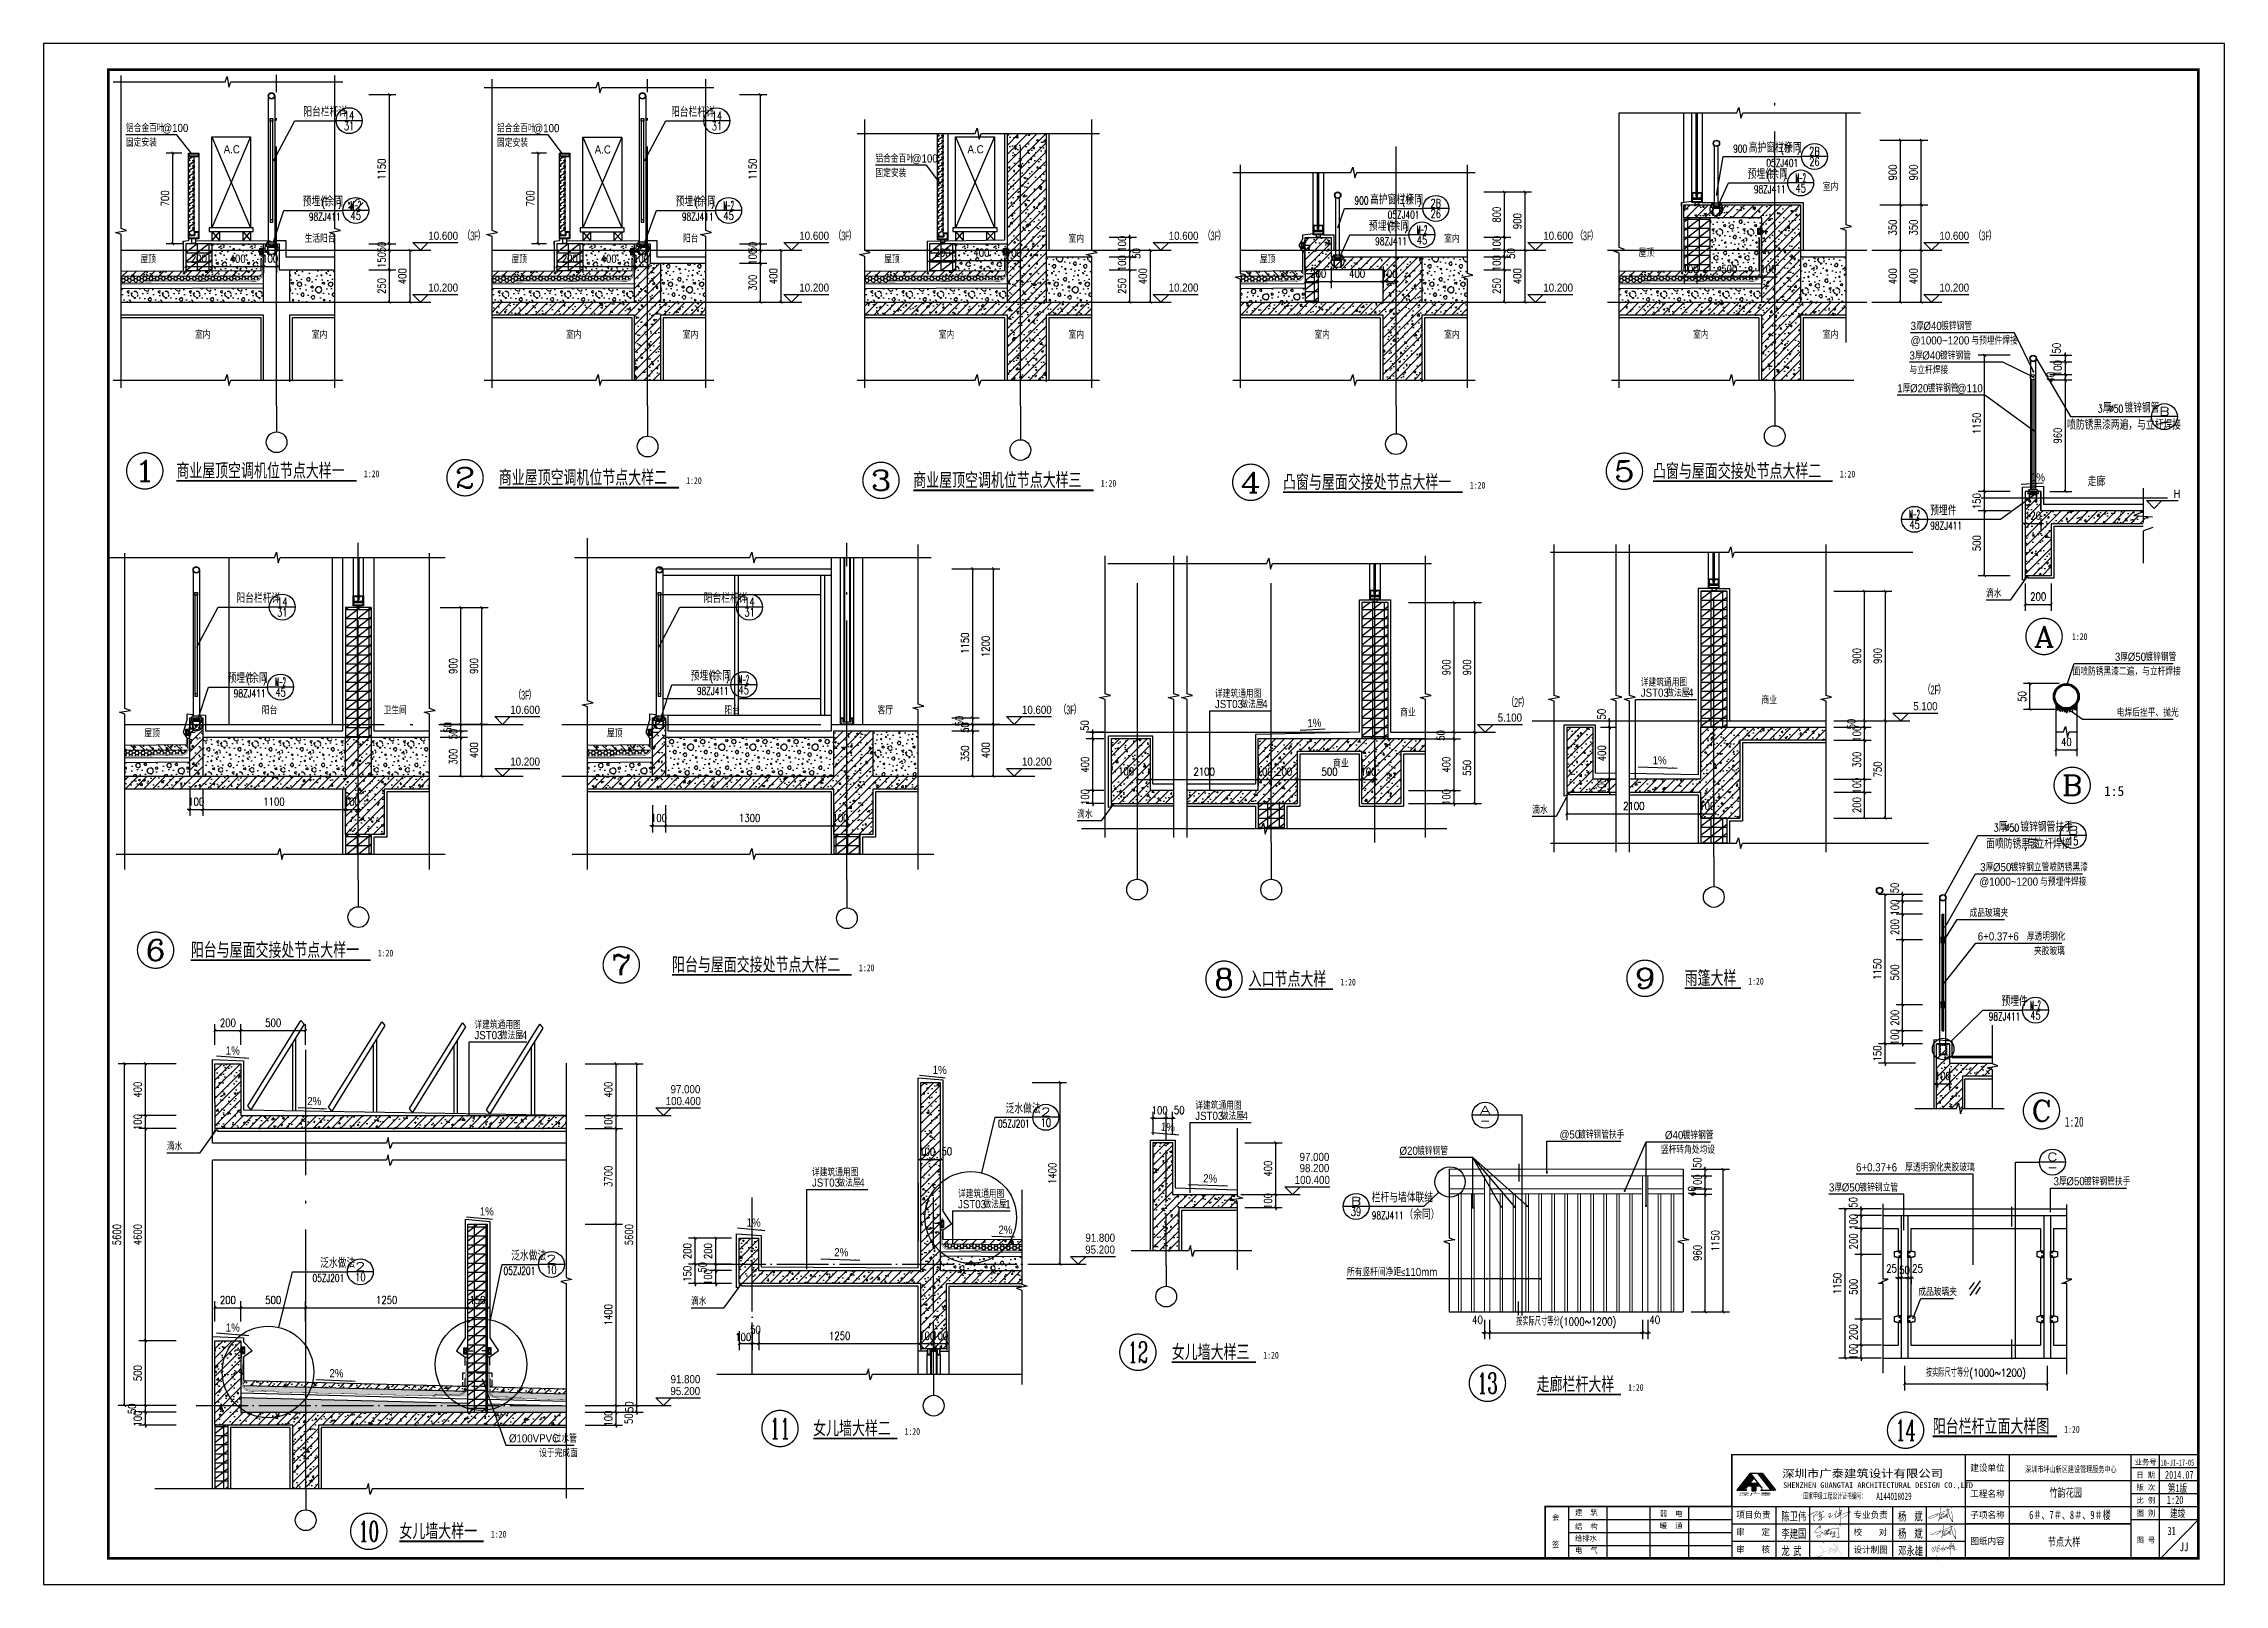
# Model space of a CAD drawing. Extents: x 718358 to 1668613, y -348838 to -159582.
# Drawn here: x 885688 to 902508, y -348838 to -336958 of the extents above; entities that cross this region are included whole.
import ezdxf
from ezdxf.enums import TextEntityAlignment as Align

# ---------------------------------------------------------------- set-up
doc = ezdxf.new("R2010")
doc.units = 0
doc.header["$LTSCALE"] = 1000
doc.linetypes.add('DASH', pattern=[0.35, 0.25, -0.1])
doc.linetypes.add('DOTE', pattern=[2.42, 2, -0.2, 0.02, -0.2])
for name, color, linetype in [('AXIS', 3, 'Continuous'), ('AXIS_TEXT', 7, 'Continuous'), ('DIM_IDEN', 3, 'Continuous'), ('DIM_LEAD', 3, 'Continuous'), ('PUB_TEXT', 10, 'Continuous'), ('WALL', 7, 'Continuous'), ('变更', 6, 'Continuous'), ('图层1', 1, 'Continuous'), ('建-可见线', 7, 'Continuous'), ('建-图例填充', 251, 'Continuous'), ('建-图框', 4, 'Continuous'), ('建-墙体', 2, 'Continuous'), ('建-尺寸', 73, 'Continuous'), ('建-引出', 3, 'Continuous'), ('建-影线', 8, 'Continuous'), ('建-房间名', 7, 'Continuous'), ('建-柱子', 6, 'Continuous'), ('建-标高', 3, 'Continuous'), ('建-楼梯-护栏', 163, 'Continuous'), ('建-空调及空调洞', 70, 'Continuous'), ('建-符号', 3, 'Continuous'), ('建-符号说明', 7, 'Continuous'), ('建-粉刷线', 11, 'Continuous'), ('建-索引', 3, 'Continuous'), ('建-轮廓线', 7, 'Continuous'), ('建-轴标', 3, 'Continuous'), ('建-轴网', 14, 'DOTE'), ('建-门窗', 4, 'Continuous'), ('建-门窗剖', 4, 'Continuous'), ('建-阳台', 5, 'Continuous'), ('立面中线', 7, 'Continuous')]:
    doc.layers.add(name, color=color, linetype=linetype)
doc.layers.add('立面栏杆', color=217, linetype='Continuous', lineweight=13)
doc.styles.add('-宋体', font='', dxfattribs={"width": 0.8})
doc.styles.add('_TCH_DIM', font='gt单线西文.shx', dxfattribs={"width": 0.8, "bigfont": 'gt单线中文.shx'})
doc.styles.add('_TCH_LABEL', font='COMPLEX', dxfattribs={"bigfont": 'GBCBIG'})
doc.styles.add('_TCH_SPACE', font='gt单线西文.shx', dxfattribs={"width": 0.8, "height": 5, "bigfont": 'gt单线中文.shx'})
doc.styles.add('COMPLEX', font='COMPLEX')
doc.styles.add('DIM_FONT', font='SIMPLEX.shx', dxfattribs={"width": 0.8, "bigfont": 'GBCBIG.shx'})
doc.styles.add('HT', font='simhei.ttf', dxfattribs={"width": 1.2})
doc.styles.add('单线字', font='', dxfattribs={"width": 0.7})
doc.styles.add('图名', font='', dxfattribs={"width": 0.7})
doc.styles.add('图框', font='')
doc.styles.add('宋体', font='')
doc.styles.add('黑体字', font='simhei.ttf', dxfattribs={"width": 0.7})
doc.styles.get('-宋体').set_extended_font_data('NSimSun')
doc.styles.get('单线字').set_extended_font_data('SimSun')
doc.styles.get('图名').set_extended_font_data('NSimSun')
doc.styles.get('图框').set_extended_font_data('SimSun')
doc.styles.get('宋体').set_extended_font_data('SimSun')
doc.dimstyles.new('DIMN20', dxfattribs={"dimscale": 0.2, "dimtxt": 300, "dimasz": 100, "dimexe": 250, "dimexo": 300, "dimgap": 150, "dimtad": 1, "dimdec": 0, "dimzin": 0, "dimdsep": 46, "dimtxsty": 'DIM_FONT', "dimblk": 'ARCHTICK', "dimcen": 0.09, "dimdle": 1, "dimclrt": 7, "dimazin": 2, "dimtfac": 1, "dimtdec": 0, "dimtix": 1, "dimtmove": 2, "dimatfit": 3, "dimldrblk": 'ARCHTICK', "dimfxl": 1, "dimtolj": 1, "dimtzin": 0, "dimarcsym": 0})
doc.dimstyles.new('DIMN5', dxfattribs={"dimscale": 0.05, "dimtxt": 300, "dimasz": 100, "dimexe": 250, "dimexo": 300, "dimgap": 150, "dimtad": 1, "dimdec": 0, "dimzin": 0, "dimdsep": 46, "dimtxsty": 'DIM_FONT', "dimblk": 'ARCHTICK', "dimcen": 0.09, "dimdle": 1, "dimclrt": 7, "dimazin": 2, "dimtfac": 1, "dimtdec": 0, "dimtix": 1, "dimtmove": 2, "dimatfit": 3, "dimldrblk": 'ARCHTICK', "dimfxl": 1, "dimtolj": 1, "dimtzin": 0, "dimarcsym": 0})
pattern_1 = [(45, (0, 0), (-35.355339, 35.355339), []), (50, (0, 0), (143.452037, -12.550427), [15, -165]), (355, (0, 0), (-27.750267, 150.438427), [12, -132]), (100.4514, (11.95, -1.05), (115.701876, 137.887908), [12.748038, -140.228422]), (46.1842, (0, 40), (213.44821, -33.103803), [22.5, -247.5]), (96.6356, (17.79, 37.24), (186.93254, 194.823574), [19.12206, -210.3426]), (351.1842, (0, 40), (186.93239, 194.82372), [18, -198]), (21, (20, 30), (119.38141, -80.523778), [15, -165]), (326, (20, 30), (48.663066, 145.03001), [12, -132]), (71.4514, (29.95, 23.29), (168.044526, 64.5061), [12.748038, -140.228422]), (37.5, (0, 0), (2.431971, 66.5787708), [0, -130.4, 0, -134, 0, -132.5]), (7.5, (0, 0), (52.6139075, 78.8823424), [0, -76.4, 0, -127.4, 0, -50.5]), (327.5, (-44.6, 0), (106.7644872, -4.5109743), [0, -50, 0, -156, 0, -207]), (317.5, (-64.6, 0), (116.637234, 20.0209965), [0, -65, 0, -103.6, 0, -147])]
pattern_2 = [(45, (-35014.123, -8180.87), (-35.355339, 35.355339), []), (50, (-35014.12, -8180.87), (143.452037, -12.550427), [15, -165]), (355, (-35014.12, -8180.87), (-27.750267, 150.438427), [12, -132]), (100.4514, (-35002.17, -8181.92), (115.701876, 137.887908), [12.748038, -140.228422]), (46.1842, (-35014.12, -8140.87), (213.44821, -33.103803), [22.5, -247.5]), (96.6356, (-34996.34, -8143.63), (186.93254, 194.823574), [19.12206, -210.3426]), (351.1842, (-35014.12, -8140.87), (186.93239, 194.82372), [18, -198]), (21, (-34994.12, -8150.87), (119.38141, -80.523778), [15, -165]), (326, (-34994.12, -8150.87), (48.663066, 145.03001), [12, -132]), (71.4514, (-34984.18, -8157.58), (168.044526, 64.5061), [12.748038, -140.228422]), (37.5, (-35014.123, -8180.87), (2.431971, 66.5787708), [0, -130.4, 0, -134, 0, -132.5]), (7.5, (-35014.12, -8180.87), (52.6139075, 78.8823424), [0, -76.4, 0, -127.4, 0, -50.5]), (327.5, (-35058.723, -8180.87), (106.7644872, -4.5109743), [0, -50, 0, -156, 0, -207]), (317.5, (-35078.72, -8180.87), (116.637234, 20.0209965), [0, -65, 0, -103.6, 0, -147])]
pattern_3 = [(0, (0, 0), (0, 70), []), (37.875, (80, 0), (-33.9230555, 43.6153314), []), (90, (80, 0), (-90, 6e-15), [])]

msp = doc.modelspace()

# ---------------------------------------------------------------- texts
at = {"layer": 'PUB_TEXT', "style": '_TCH_LABEL'}
for s, height, width, p, p2 in [('1', 158.4, 2.333333, (886388.9, -340331.1), (886547.2, -340331.1)), ('2', 158.4, 1.5, (888858.9, -340383.9), (889017.3, -340383.9)), ('3', 158.4, 1.5, (892067.2, -340404.3), (892225.6, -340404.3)), ('4', 158.4, 1.3125, (894919.3, -340419.2), (895077.7, -340419.2)), ('5', 158.4, 1.5, (897801.1, -340333.7), (897959.5, -340333.7)), ('A', 158.4, 1.166667, (901037.9, -341607.9), (901196.2, -341607.9)), ('B', 158.4, 1.235294, (901254.7, -342755.8), (901413.1, -342755.8)), ('6', 158.4, 1.5, (886472.4, -344026.6), (886630.8, -344026.6)), ('7', 158.4, 1.5, (890064.1, -344140.3), (890222.5, -344140.3)), ('8', 158.4, 1.5, (894712.9, -344250.5), (894871.3, -344250.5)), ('9', 158.4, 1.5, (897959.8, -344243.8), (898118.2, -344243.8)), ('C', 158.4, 1.4, (901017.7, -345265.5), (901176.1, -345265.5)), ('A', 64.4, 1.458333, (896765.8, -345212.2), (896846.3, -345212.2)), ('-', 64.4, 1.458333, (896765.8, -345292.7), (896846.3, -345292.7)), ('12', 158.39, 0.724138, (894048.5, -347127), (894206.9, -347127)), ('13', 158.39, 0.724138, (896744.4, -347366.1), (896902.7, -347366.1)), ('11', 158.39, 0.875, (891288.3, -347715.1), (891446.7, -347715.1)), ('14', 158.39, 0.677419, (899969.9, -347728), (900128.3, -347728)), ('10', 158.39, 0.724138, (888116.4, -348507.8), (888274.8, -348507.8))]:
    msp.add_text(s, height=height, dxfattribs=dict(at, width=width)).set_placement(p, p2, align=Align.FIT)
at = {"layer": '建-图框'}
for s, height, style, width, p in [('深圳市广泰建筑设计有限公司 ', 59.31, '-宋体', 1.18025, (899096.8, -348012.6)), ('深广泰 ', 20.64, '-宋体', 3, (898759.9, -348152.7)), ('SHENZHEN GUANGTAI ARCHITECTURAL DESIGN CO.,LTD', 42.364, '-宋体', 0.920595, (899104.4, -348093.4)), ('国家甲级工程设计证书编号：', 45.188, 'HT', 0.590125, (899260.6, -348178)), ('A144018029', 56.49, 'HT', 0.590125, (899823.4, -348185.9))]:
    msp.add_text(s, height=height, dxfattribs=dict(at, style=style, width=width)).set_placement(p)
at = {"layer": '建-图框', "style": '图框', "oblique": 360, "width": 0.9442}
for s, p in [('建设单位', (900681, -347937.6)), ('工程名称', (900681, -348137.6)), ('子项名称', (900681, -348300.1)), ('图纸内容', (900681, -348501.3))]:
    msp.add_text(s, height=50, rotation=0, dxfattribs=at).set_placement(p, align=Align.MIDDLE)
for s, p in [('业务号', (901900.6, -347915.3)), ('日 期', (901900.6, -348015.3)), ('版 次', (901902.6, -348110.5)), ('比 例', (901902.6, -348210.7)), ('图 别', (901902.6, -348310)), ('图 号', (901902.4, -348517.2))]:
    msp.add_text(s, height=42.39, rotation=0, dxfattribs=at).set_placement(p, align=Align.CENTER)
at = {"layer": '建-图框', "color": 40, "style": '单线字'}
for s, height, width, p in [('10-JI-17-05', 48, 0.6, (902015.9, -347922.9)), ('1:20', 64, 0.7, (902064, -348218)), ('第1版', 60, 0.7, (902071.2, -348125.7)), ('陈卫伟', 65.51, 0.7, (899091.2, -348346)), ('杨', 65.5, 0.7, (899991.2, -348346)), ('斌', 65.5, 0.7, (900116.2, -348346)), ('6＃、7＃、8＃、9＃楼', 64, 0.7, (901001.9, -348334.4)), ('建竣', 60, 0.7, (902088.9, -348319.8)), ('李建国', 65.51, 0.7, (899091.2, -348479.3)), ('杨', 65.5, 0.7, (899991.2, -348479.3)), ('斌', 65.5, 0.7, (900116.2, -348479.3)), ('节点大样', 64, 0.7, (901146.6, -348541.7)), ('31', 64, 0.7, (902069.3, -348457.4)), ('龙', 65.5, 0.7, (899091.2, -348612.7)), ('武', 65.5, 0.7, (899181.7, -348612.7)), ('邓永雄', 65.51, 0.7, (899991.2, -348612.7))]:
    msp.add_text(s, height=height, dxfattribs=dict(at, width=width)).set_placement(p)
at = {"layer": '建-图框', "style": '图框', "oblique": 360, "width": 0.9442}
for s, height, p in [('会', 42.4, (897322.2, -348342)), ('建  筑', 42.39, (897499.4, -348304.8)), ('弱  电', 42.39, (898153.6, -348313.2)), ('项目负责', 50, (898743.5, -348326)), ('专业负责', 50, (899647.4, -348326.8)), ('签', 42.4, (897322.2, -348550.4)), ('结  构', 42.39, (897499.4, -348412.2)), ('给排水', 42.39, (897499.4, -348502.9)), ('暖  通', 42.39, (898153.6, -348405.9)), ('审    定', 50, (898742.3, -348460.1)), ('校    对', 50, (899647.4, -348459.1)), ('电  气', 42.39, (897499.4, -348596.1)), ('审    核', 50, (898742.3, -348592.6)), ('设计制图', 50, (899647.4, -348594.9))]:
    msp.add_text(s, height=height, rotation=0, dxfattribs=at).set_placement(p)
at = {"layer": '建-引出', "style": '_TCH_DIM'}
for s, height, width, p in [('铝合金百叶', 57.32, 0.8, (886323, -337639.1)), ('@100', 63, 0.888889, (886603, -337639.1)), ('铝合金百叶', 57.32, 0.8, (889185, -337640.9)), ('@100', 63, 0.888889, (889465, -337640.9)), ('固定安装', 57.32, 0.8, (886323, -337751.1)), ('固定安装', 57.32, 0.8, (889185, -337752.9)), ('铝合金百叶', 57.32, 0.8, (892103.2, -337874.5)), ('@100', 63, 0.888889, (892383.2, -337874.5)), ('固定安装', 57.32, 0.8, (892103.2, -337986.5)), ('3', 63, 0.888889, (900087.9, -339165.5)), ('@1000~1200', 63, 0.888889, (900087.9, -339277.5)), ('厚', 57.3, 0.8, (900130.6, -339165.5)), ('%%c40', 63, 0.888889, (900186.6, -339165.5)), ('镀锌钢管', 57.32, 0.8, (900322.6, -339165.5)), ('与预埋件焊接', 57.32, 0.8, (900556.2, -339277.5)), ('3', 63, 0.888889, (900079.2, -339393)), ('厚', 57.3, 0.8, (900121.9, -339393)), ('%%c40', 63, 0.888889, (900177.9, -339393)), ('镀锌钢管', 57.32, 0.8, (900313.9, -339393)), ('1', 63, 0.888889, (899984.7, -339646.4)), ('厚', 57.3, 0.8, (900027.3, -339646.4)), ('与立杆焊接', 57.32, 0.8, (900079.2, -339505)), ('%%c20', 63, 0.888889, (900083.3, -339646.4)), ('镀锌钢管', 57.32, 0.8, (900219.3, -339646.4)), ('@110', 63, 0.888889, (900443.3, -339646.4)), ('滴水', 57.32, 0.8, (900669.5, -341227.7)), ('详建筑通用图', 57.32, 0.8, (894722, -342001.1)), ('JST03', 63, 0.888889, (898006.5, -341993.6)), ('详建筑通用图', 57.32, 0.8, (898006.5, -341913.6)), ('做法屋', 57.32, 0.8, (898202.8, -341993.6)), ('4', 63, 0.888889, (898370.8, -341993.6)), ('JST03', 63, 0.888889, (894722, -342081.1)), ('做法屋', 57.32, 0.8, (894918.3, -342081.1)), ('4', 63, 0.888889, (895086.3, -342081.1)), ('滴水', 57.32, 0.8, (893659.4, -342929.8)), ('滴水', 57.32, 0.8, (897169.8, -342896.8)), ('JST03', 63, 0.888889, (889010.7, -344634.3)), ('详建筑通用图', 57.32, 0.8, (889010.7, -344554.3)), ('做法屋', 57.32, 0.8, (889207, -344634.3)), ('4', 63, 0.888889, (889375, -344634.3)), ('详建筑通用图', 57.32, 0.8, (894570.4, -345176.5)), ('JST03', 63, 0.888889, (894570.4, -345256.5)), ('做法屋', 57.32, 0.8, (894766.7, -345256.5)), ('4', 63, 0.888889, (894934.7, -345256.5)), ('滴水', 57.32, 0.8, (886637.9, -345491)), ('%%c20', 63, 0.888889, (896145.5, -345525.9)), ('镀锌钢管', 57.32, 0.8, (896281.5, -345525.9)), ('@50', 63, 0.888889, (897380.5, -345399.6)), ('镀锌钢管扶手', 57.32, 0.8, (897523.4, -345399.6)), ('竖杆转角处均设', 57.32, 0.8, (898161.8, -345516.3)), ('%%c40', 63, 0.888889, (898193.3, -345404.3)), ('镀锌钢管', 57.32, 0.8, (898329.3, -345404.3)), ('详建筑通用图', 57.32, 0.8, (891613.9, -345691.2)), ('JST03', 63, 0.888889, (891613.9, -345771.2)), ('做法屋', 57.32, 0.8, (891810.2, -345771.2)), ('4', 63, 0.888889, (891978.2, -345771.2)), ('详建筑通用图', 57.32, 0.8, (892740.4, -345857.7)), ('JST03', 63, 0.888889, (892740.4, -345937.7)), ('做法屋', 57.32, 0.8, (892936.7, -345937.7)), ('1', 63, 0.888889, (893104.7, -345937.7)), ('滴水', 57.32, 0.8, (890681.2, -346685.9)), ('%%c100VPVC', 63, 0.888889, (889276.8, -347743.2)), ('设于完成面', 57.32, 0.8, (889509.9, -347855.2)), ('过水管', 57.32, 0.8, (889621.9, -347743.2))]:
    msp.add_text(s, height=height, dxfattribs=dict(at, width=width)).set_placement(p)
at = {"layer": '建-房间名', "style": '_TCH_SPACE'}
for s, height, width, p in [('室内', 57.32, 0.8, (899411.6, -338091.8)), ('（', 65.5, 0.8, (888913.8, -338474.3)), ('3F', 68, 0.564706, (888977.8, -338474.3)), ('）', 65.5, 0.8, (889033.4, -338474.3)), ('（', 65.5, 0.8, (891775.2, -338474.3)), ('3F', 68, 0.564706, (891839.2, -338474.3)), ('）', 65.5, 0.8, (891894.8, -338474.3)), ('（', 65.5, 0.8, (894624.5, -338474.3)), ('3F', 68, 0.564706, (894688.5, -338474.3)), ('）', 65.5, 0.8, (894744.1, -338474.3)), ('（', 65.5, 0.8, (897496.4, -338474.3)), ('3F', 68, 0.564706, (897560.4, -338474.3)), ('）', 65.5, 0.8, (897616, -338474.3)), ('（', 65.5, 0.8, (900568.5, -338474.3)), ('3F', 68, 0.564706, (900632.5, -338474.3)), ('）', 65.5, 0.8, (900688.1, -338474.3)), ('生活阳台', 57.32, 0.8, (887700.5, -338491.8)), ('阳台', 57.32, 0.8, (890619.2, -338491.8)), ('室内', 57.32, 0.8, (893593.4, -338491.8)), ('室内', 57.32, 0.8, (896490.8, -338491.8)), ('屋顶', 57.32, 0.8, (897989.6, -338600.7)), ('屋顶', 57.32, 0.8, (886434.9, -338650.7)), ('屋顶', 57.32, 0.8, (889296.3, -338650.7)), ('屋顶', 57.32, 0.8, (889296.3, -338650.7)), ('屋顶', 57.32, 0.8, (892171.3, -338650.7)), ('屋顶', 57.32, 0.8, (895068.7, -338650.7)), ('室内', 57.32, 0.8, (886855.4, -339232.4)), ('室内', 57.32, 0.8, (887756.9, -339232.4)), ('室内', 57.32, 0.8, (889716.8, -339232.4)), ('室内', 57.32, 0.8, (890618.3, -339232.4)), ('室内', 57.32, 0.8, (892591.8, -339232.4)), ('室内', 57.32, 0.8, (893593.4, -339232.4)), ('室内', 57.32, 0.8, (895489.2, -339232.4)), ('室内', 57.32, 0.8, (896490.8, -339232.4)), ('室内', 57.32, 0.8, (898410.1, -339232.4)), ('室内', 57.32, 0.8, (899411.6, -339232.4)), ('走廊', 65.51, 0.8, (901453.2, -340369.6)), ('（', 65.5, 0.8, (889306.4, -342015.7)), ('3F', 68, 0.564706, (889370.4, -342015.7)), ('）', 65.5, 0.8, (889425.9, -342015.7)), ('（', 65.5, 0.8, (900177.5, -341974.4)), ('2F', 68, 0.564706, (900241.5, -341974.4)), ('）', 65.5, 0.8, (900297, -341974.4)), ('阳台', 57.32, 0.8, (887370.9, -342128.6)), ('卫生间', 57.32, 0.8, (888309.9, -342128.6)), ('阳台', 57.32, 0.8, (890939.3, -342128.6)), ('客厅', 57.32, 0.8, (892120.9, -342128.6)), ('（', 65.5, 0.8, (893511, -342129.2)), ('3F', 68, 0.564706, (893575, -342129.2)), ('）', 65.5, 0.8, (893630.6, -342129.2)), ('商业', 57.32, 0.8, (896150.8, -342145.4)), ('（', 65.5, 0.8, (896965.1, -342072.7)), ('2F', 68, 0.564706, (897029.1, -342072.7)), ('）', 65.5, 0.8, (897084.7, -342072.7)), ('商业', 57.32, 0.8, (898937.9, -342050.3)), ('屋顶', 57.32, 0.8, (886465, -342305.7)), ('屋顶', 57.32, 0.8, (890033.4, -342305.7)), ('商业', 57.32, 0.8, (895634.5, -342537.4))]:
    msp.add_text(s, height=height, dxfattribs=dict(at, width=width)).set_placement(p)
at = {"layer": '建-符号'}
for s, height, style, width, p in [('1%', 63, '_TCH_DIM', 0.888889, (901016.2, -340332.7)), ('1:20', 52.28, '黑体字', 0.7, (901332.6, -341555.9, 0)), ('1%', 63, '_TCH_DIM', 0.888889, (898097.8, -342514.7)), ('1%', 63, '_TCH_DIM', 0.888889, (887092.7, -344753)), ('1%', 63, '_TCH_DIM', 0.888889, (892545.1, -344902.2)), ('2%', 63, '_TCH_DIM', 0.888889, (887721.4, -345142.5)), ('1%', 63, '_TCH_DIM', 0.888889, (889051.7, -345993.2)), ('1%', 63, '_TCH_DIM', 0.888889, (891110, -346079.3)), ('2%', 63, '_TCH_DIM', 0.888889, (893052.1, -346134.4)), ('2%', 63, '_TCH_DIM', 0.888889, (891785.9, -346308.6)), ('1%', 63, '_TCH_DIM', 0.888889, (887092.7, -346888.9)), ('2%', 63, '_TCH_DIM', 0.888889, (887892.6, -347240.9))]:
    msp.add_text(s, height=height, dxfattribs=dict(at, style=style, width=width)).set_placement(p)
at = {"layer": '建-符号', "style": '_TCH_DIM', "width": 0.888889}
for s, rotation, p in [('1%', 2.74433, (895436.8, -342229.1)), ('1%', 355.00375, (894302.8, -345337.6)), ('2%', 357.84347, (894630.1, -345737.3))]:
    msp.add_text(s, height=63, rotation=rotation, dxfattribs=at).set_placement(p)
at = {"layer": '建-符号', "style": '宋体'}
msp.add_text('1:5', height=75.95, dxfattribs=at).set_placement((901579.9, -342758.9))
at = {"layer": '建-符号说明'}
for s, height, style, width, p in [('10.600', 63, '_TCH_DIM', 0.888889, (888655.3, -338470.4)), ('10.600', 63, '_TCH_DIM', 0.888889, (891516.7, -338470.4)), ('10.600', 63, '_TCH_DIM', 0.888889, (894365.9, -338470.4)), ('10.600', 63, '_TCH_DIM', 0.888889, (897255.1, -338470.4)), ('10.600', 63, '_TCH_DIM', 0.888889, (900310, -338470.4)), ('10.200', 63, '_TCH_DIM', 0.888889, (888655.3, -338870.4)), ('10.200', 63, '_TCH_DIM', 0.888889, (891516.7, -338870.4)), ('10.200', 63, '_TCH_DIM', 0.888889, (894365.9, -338870.4)), ('10.200', 63, '_TCH_DIM', 0.888889, (897255.1, -338870.4)), ('10.200', 63, '_TCH_DIM', 0.888889, (900310, -338870.4)), ('商业屋顶空调机位节点大样一', 104.557, '黑体字', 0.7, (886711.8, -340300.5, 0)), ('1:20', 52.28, '黑体字', 0.7, (888158.3, -340300.5, 0)), ('商业屋顶空调机位节点大样二', 104.557, '黑体字', 0.7, (889198.6, -340353.3, 0)), ('商业屋顶空调机位节点大样三', 104.557, '黑体字', 0.7, (892395.6, -340373.7, 0)), ('凸窗与屋面交接处节点大样一', 104.557, '黑体字', 0.7, (895247.6, -340388.6, 0)), ('凸窗与屋面交接处节点大样二', 104.557, '黑体字', 0.7, (898101.4, -340303.1, 0)), ('1:20', 52.28, '黑体字', 0.7, (899541.6, -340303.1, 0)), ('1:20', 52.28, '黑体字', 0.7, (890644.3, -340353.3, 0)), ('1:20', 52.28, '黑体字', 0.7, (893841.6, -340373.7, 0)), ('1:20', 52.28, '黑体字', 0.7, (896688.7, -340388.6, 0)), ('H', 63, '_TCH_DIM', 0.888889, (902115.4, -340459.9)), ('10.600', 63, '_TCH_DIM', 0.888889, (889287.3, -342125.3)), ('10.600', 63, '_TCH_DIM', 0.888889, (893233.8, -342125.3)), ('5.100', 63, '_TCH_DIM', 0.888889, (900108.3, -342098.1)), ('5.100', 63, '_TCH_DIM', 0.888889, (896903.3, -342185.6)), ('10.200', 63, '_TCH_DIM', 0.888889, (889287.3, -342525.3)), ('10.200', 63, '_TCH_DIM', 0.888889, (893233.8, -342525.3)), ('3', 59.5, '_TCH_LABEL', 0.705882, (900729, -343033.2)), ('%%c50', 59.5, '_TCH_LABEL', 0.705882, (900816.1, -343033.2)), ('3', 63, '_TCH_DIM', 0.888889, (900624.6, -343338.7)), ('厚', 57.3, '_TCH_DIM', 0.8, (900667.3, -343338.7)), ('%%c50', 63, '_TCH_DIM', 0.888889, (900723.3, -343338.7)), ('镀锌钢立管喷防锈黑漆', 57.32, '_TCH_DIM', 0.8, (900859.3, -343338.7)), (',', 59.5, '_TCH_LABEL', 0.705882, (900966, -343164.1)), ('@1000~1200', 63, '_TCH_DIM', 0.888889, (900618.1, -343450.7)), ('与预埋件焊接', 57.32, '_TCH_DIM', 0.8, (901086.4, -343450.7)), ('成品玻璃夹', 57.32, '_TCH_DIM', 0.8, (900542.6, -343691.1)), ('阳台与屋面交接处节点大样一', 104.557, '黑体字', 0.7, (886823.2, -343996, 0)), ('1:20', 52.28, '黑体字', 0.7, (888265.6, -343996, 0)), ('6+0.37+6', 63, '_TCH_DIM', 0.888889, (900605.6, -343872.8)), ('厚透明钢化', 57.32, '_TCH_DIM', 0.8, (900984.2, -343872.8)), ('夹胶玻璃', 57.32, '_TCH_DIM', 0.8, (901039.3, -343984.8)), ('阳台与屋面交接处节点大样二', 104.557, '黑体字', 0.7, (890534.7, -344109.7, 0)), ('1:20', 52.28, '黑体字', 0.7, (891976.2, -344109.7, 0)), ('入口节点大样', 104.56, '黑体字', 0.7, (894981.8, -344219.9, 0)), ('雨篷大样', 104.56, '黑体字', 0.7, (898344.6, -344213.2, 0)), ('1:20', 52.28, '黑体字', 0.7, (895689.7, -344219.9, 0)), ('1:20', 52.28, '黑体字', 0.7, (898835.5, -344213.2, 0)), ('98ZJ411', 59.5, '_TCH_LABEL', 0.705882, (900689.7, -344488.6)), ('100.400', 63, '_TCH_DIM', 0.888889, (890486.2, -345142.4)), ('97.000', 63, '_TCH_DIM', 0.888889, (890523.7, -345051.1)), ('1:20', 75.95, '图名', 0.7, (901277.7, -345308.8)), ('97.000', 63, '_TCH_DIM', 0.888889, (895375.2, -345573.6)), ('98.200', 63, '_TCH_DIM', 0.888889, (895375.2, -345659.2)), ('6+0.37+6', 63, '_TCH_DIM', 0.888889, (899666.8, -345653)), ('厚透明钢化夹胶玻璃', 57.32, '_TCH_DIM', 0.8, (900045.5, -345653)), ('100.400', 63, '_TCH_DIM', 0.888889, (895337.7, -345750.5)), ('3', 63, '_TCH_DIM', 0.888889, (899458.1, -345808)), ('厚', 57.3, '_TCH_DIM', 0.8, (899500.8, -345808)), ('%%c50', 63, '_TCH_DIM', 0.888889, (899556.8, -345808)), ('镀锌钢立管', 57.32, '_TCH_DIM', 0.8, (899692.8, -345808)), ('3', 63, '_TCH_DIM', 0.888889, (901190.5, -345760.9)), ('厚', 57.3, '_TCH_DIM', 0.8, (901233.2, -345760.9)), ('%%c50', 63, '_TCH_DIM', 0.888889, (901289.2, -345760.9)), ('镀锌钢管扶手', 57.32, '_TCH_DIM', 0.8, (901425.2, -345760.9)), ('91.800', 63, '_TCH_DIM', 0.888889, (893722.9, -346196.3)), ('95.200', 63, '_TCH_DIM', 0.888889, (893721.6, -346287.6)), ('所有竖杆间净距≤', 57.32, '_TCH_DIM', 0.8, (895740.2, -346460.3)), ('110mm', 63, '_TCH_DIM', 0.888889, (896188.2, -346460.3)), ('成品玻璃夹', 57.32, '_TCH_DIM', 0.8, (900147.2, -346612.9)), ('女儿墙大样三', 104.56, '黑体字', 0.7, (894389.5, -347096.4, 0)), ('1:20', 52.28, '黑体字', 0.7, (895095, -347096.4, 0)), ('95.200', 63, '_TCH_DIM', 0.888889, (890522.4, -347378.3)), ('91.800', 63, '_TCH_DIM', 0.888889, (890523.7, -347287)), ('走廊栏杆大样', 104.56, '黑体字', 0.7, (897203.3, -347345.3, 0)), ('1:20', 52.28, '黑体字', 0.7, (897908.8, -347345.3, 0)), ('女儿墙大样二', 104.56, '黑体字', 0.7, (891623.4, -347684.5, 0)), ('1:20', 52.28, '黑体字', 0.7, (892328.4, -347684.5, 0)), ('阳台栏杆立面大样图', 104.56, '黑体字', 0.7, (900258.7, -347668.5, -63395.9)), ('1:20', 52.28, '黑体字', 0.7, (901272.6, -347668.5, -63395.9)), ('女儿墙大样一', 104.56, '黑体字', 0.7, (888432.2, -348477.2, 0)), ('1:20', 52.28, '黑体字', 0.7, (889138.1, -348477.2, 0))]:
    msp.add_text(s, height=height, dxfattribs=dict(at, style=style, width=width)).set_placement(p)
at = {"layer": '建-符号说明', "style": '_TCH_LABEL'}
for s, height, p in [('镀锌钢管扶手', 67.52, (900934.1, -343033.2)), ('面喷防锈黑漆', 67.52, (900671.1, -343164.1)), ('厚', 67.5, (900767, -343033.2)), ('与立杆焊接', 67.52, (900984, -343164.1)), ('预埋件', 67.52, (900788.9, -344377.9))]:
    msp.add_text(s, height=height, dxfattribs=at).set_placement(p)
for s, width, p, p2 in [('B', 1.544118, (901301.6, -343056.3), (901382.1, -343056.3)), ('15', 0.905172, (901301.6, -343136.8), (901382.1, -343136.8)), ('M-2', 0.403846, (901010.4, -344401.7), (901090.9, -344401.7)), ('45', 0.75, (901010.4, -344482.2), (901090.9, -344482.2)), ('C', 1.75, (901141.1, -345573.5), (901221.6, -345573.5)), ('-', 1.458333, (901141.1, -345654), (901221.6, -345654))]:
    msp.add_text(s, height=64.4, dxfattribs=dict(at, width=width)).set_placement(p, p2, align=Align.FIT)
at = {"layer": '建-索引', "style": '_TCH_LABEL'}
for s, height, p in [('阳台栏杆详', 67.52, (887690.9, -337520.7)), ('阳台栏杆详', 67.52, (890527.5, -337522.5)), ('高护窗栏杆', 67.52, (898839.3, -337797)), ('余同', 67.52, (899113, -337797)), ('预埋件', 67.52, (898831, -338000.2)), ('余同', 67.52, (899006.4, -338000.2)), ('预埋件', 67.52, (887686.3, -338211.7)), ('余同', 67.52, (887861.7, -338211.7)), ('预埋件', 67.52, (890562.7, -338211.7)), ('余同', 67.52, (890738.1, -338211.7)), ('高护窗栏杆', 67.52, (895918.4, -338197)), ('余同', 67.52, (896192.1, -338197)), ('预埋件', 67.52, (895910.1, -338400.2)), ('余同', 67.52, (896085.6, -338400.2)), ('厚', 67.5, (901570.1, -339802.6)), ('镀锌钢管', 67.52, (901737.2, -339802.6)), ('喷防锈黑漆两遍，与立杆焊接', 67.518, (901294.9, -339933.5)), ('预埋件', 67.52, (900239.2, -340594)), ('阳台栏杆详', 67.52, (887175.3, -341270.8)), ('阳台栏杆详', 67.52, (890779.2, -341270.8)), ('预埋件', 67.52, (887106.4, -341886.8)), ('余同', 67.52, (887281.9, -341886.8)), ('预埋件', 67.52, (890679.1, -341868.7)), ('余同', 67.52, (890854.5, -341868.7)), ('泛水做法', 67.52, (893107.8, -345205.5)), ('栏杆与墙体联结', 67.52, (895931.7, -345892.1)), ('（余同）', 67.52, (896183.7, -346022.6)), ('泛水做法', 67.52, (887820.6, -346396.5)), ('泛水做法', 67.52, (889294.2, -346340.1))]:
    msp.add_text(s, height=height, dxfattribs=at).set_placement(p)
for s, width, p, p2 in [('31', 0.9375, (888004, -337624.3), (888084.5, -337624.3)), ('14', 0.846774, (888004, -337543.8), (888084.5, -337543.8)), ('31', 0.9375, (890840.6, -337626.1), (890921.1, -337626.1)), ('14', 0.846774, (890840.6, -337545.6), (890921.1, -337545.6)), ('2B', 0.709459, (899306, -337820.1), (899386.5, -337820.1)), ('26', 0.772059, (899306, -337900.6), (899386.5, -337900.6)), ('M-2', 0.403846, (899199.5, -338024), (899280, -338024)), ('45', 0.75, (899199.5, -338104.5), (899280, -338104.5)), ('M-2', 0.403846, (888054.8, -338235.5), (888135.3, -338235.5)), ('M-2', 0.403846, (890931.2, -338235.5), (891011.7, -338235.5)), ('2B', 0.709459, (896385.2, -338220.1), (896465.7, -338220.1)), ('26', 0.772059, (896385.2, -338300.6), (896465.7, -338300.6)), ('45', 0.75, (888054.8, -338316), (888135.3, -338316)), ('45', 0.75, (890931.2, -338316), (891011.7, -338316)), ('M-2', 0.403846, (896278.6, -338424), (896359.1, -338424)), ('45', 0.75, (896278.6, -338504.5), (896359.1, -338504.5)), ('B', 1.544118, (902004.9, -339825.7), (902085.4, -339825.7)), ('-', 1.458333, (902004.9, -339906.2), (902085.4, -339906.2)), ('M-2', 0.403846, (900077.9, -340617.8), (900158.4, -340617.8)), ('45', 0.75, (900077.9, -340698.3), (900158.4, -340698.3)), ('14', 0.846774, (887488.4, -341293.9), (887568.9, -341293.9)), ('14', 0.846774, (891092.2, -341293.9), (891172.7, -341293.9)), ('31', 0.9375, (887488.4, -341374.4), (887568.9, -341374.4)), ('31', 0.9375, (891092.2, -341374.4), (891172.7, -341374.4)), ('M-2', 0.403846, (887474.9, -341910.6), (887555.4, -341910.6)), ('45', 0.75, (887474.9, -341991.1), (887555.4, -341991.1)), ('M-2', 0.403846, (891047.6, -341892.6), (891128.1, -341892.6)), ('45', 0.75, (891047.6, -341973.1), (891128.1, -341973.1)), ('2', 1.875, (893377.7, -345228.2), (893458.2, -345228.2)), ('10', 0.905172, (893377.7, -345308.7), (893458.2, -345308.7)), ('39', 0.795455, (895770.5, -345995.7), (895851, -345995.7)), ('B', 1.544118, (895770.5, -345915.2), (895851, -345915.2)), ('2', 1.875, (889564.1, -346362.8), (889644.6, -346362.8)), ('2', 1.875, (888090.5, -346419.2), (888171, -346419.2)), ('10', 0.905172, (888090.5, -346499.7), (888171, -346499.7)), ('10', 0.905172, (889564.1, -346443.3), (889644.6, -346443.3))]:
    msp.add_text(s, height=64.4, dxfattribs=dict(at, width=width)).set_placement(p, p2, align=Align.FIT)
at = {"layer": '建-索引', "style": '_TCH_LABEL', "width": 0.705882}
for s, p in [('900', (898719.3, -337797)), ('(', (899085, -337797)), (')', (899211.3, -337797)), ('05ZJ401', (898975.3, -337907)), ('98ZJ411', (898878.7, -338110.9)), ('(', (898978.4, -338000.2)), (')', (899104.7, -338000.2)), ('(', (887833.7, -338211.7)), (')', (887960, -338211.7)), ('(', (890710.1, -338211.7)), (')', (890836.4, -338211.7)), ('900', (895798.4, -338197)), ('05ZJ401', (896054.4, -338307)), ('(', (896164.1, -338197)), (')', (896290.4, -338197)), ('98ZJ411', (887734, -338322.4)), ('98ZJ411', (890610.4, -338322.4)), ('(', (896057.6, -338400.2)), (')', (896183.9, -338400.2)), ('98ZJ411', (895957.9, -338510.9)), ('3', (901532.1, -339802.6)), ('%%c50', (901619.2, -339802.6)), ('98ZJ411', (900239.2, -340704.7)), ('98ZJ411', (887154.2, -341997.5)), ('(', (887253.9, -341886.8)), (')', (887380.2, -341886.8)), ('98ZJ411', (890726.8, -341979.5)), ('(', (890826.5, -341868.7)), (')', (890952.8, -341868.7)), ('05ZJ201', (893048.9, -345315.1)), ('98ZJ411', (895931.7, -346022.6)), ('05ZJ201', (887761.8, -346506.1)), ('05ZJ201', (889235.3, -346449.7))]:
    msp.add_text(s, height=59.5, dxfattribs=at).set_placement(p)

# ---------------------------------------------------------------- blocks, each defined once
blk = doc.blocks.new('A$C79397209')
at = {"layer": '建-空调及空调洞'}
for p, q in [((0, 0), (-300, -700)), ((-300, 0), (0, -700)), ((-300, 0), (0, 0)), ((-300, -700), (-300, 0)), ((0, 0), (0, -700)), ((-320, -700), (-320, -730)), ((20, -700), (-320, -700)), ((-320, -730), (20, -730)), ((0, -700), (-300, -700)), ((-240, -730), (-300, -800)), ((-300, -730), (-240, -800)), ((-300, -730), (-300, -800)), ((-240, -730), (-240, -800)), ((-60, -730), (0, -800)), ((0, -730), (-60, -800)), ((-60, -730), (-60, -800)), ((0, -730), (0, -800)), ((20, -730), (20, -700))]:
    blk.add_line(p, q, dxfattribs=at)
at = {"layer": '建-空调及空调洞', "style": '_TCH_DIM', "width": 0.888889}
blk.add_text('A.C', height=63, dxfattribs=at).set_placement((-208, -127))
blk = doc.blocks.new('A$C2D0143AE')
for p, q in [((55, 252), (25, 252)), ((25, 232), (25, 252)), ((25, 247), (55, 247)), ((35, 187), (35, -248)), ((35, 187), (45, 187)), ((45, 187), (45, -248)), ((55, 232), (55, 252)), ((0, 157), (0, -248)), ((80, -248), (80, 157))]:
    blk.add_line(p, q)
for points in [[(0, 202), (80, 202), (80, 232), (0, 232)], [(5, 162), (5, 197), (75, 197), (75, 162), (52, 162), (52, 167), (47, 167), (47, 157), (80, 157), (80, 202), (0, 202), (0, 157), (33, 157), (33, 167), (28, 167), (28, 162)], [(5, 207), (75, 207), (75, 227), (5, 227)]]:
    blk.add_lwpolyline(points, close=True)
blk = doc.blocks.new('A$C1EB8728C')
at = {"ltscale": 0.0001}
for p in [(52, 28), (52, 24)]:
    blk.add_line(p, (0, 26), dxfattribs=at)
for p, q in [((72, 50), (42, 50)), ((42, 50), (42, 45)), ((42, 45), (67, 45)), ((42, 37), (42, 42)), ((42, 42), (64, 42)), ((42, 37), (42, 37)), ((42, 8), (42, 13)), ((42, 13), (42, 13)), ((64, 8), (42, 8)), ((42, 5), (42, 0)), ((67, 5), (42, 5)), ((42, 0), (72, 0)), ((45, 16), (45, 34)), ((50, 32), (50, 18)), ((52, 32), (54, 32)), ((52, 20), (52, 32)), ((54, 20), (52, 20)), ((54, 32), (54, 20)), ((64, 37), (55, 37)), ((55, 13), (64, 13)), ((64, 42), (64, 37)), ((64, 13), (64, 8)), ((67, 45), (67, 5)), ((72, 0), (72, 50))]:
    blk.add_line(p, q)
for centre, radius, start, end in [((42, 34), 3, 0, 90), ((42, 16), 3, 270, 0), ((55, 32), 5, 90, 180), ((55, 18), 5, 180, 270)]:
    blk.add_arc(centre, radius, start, end)
blk = doc.blocks.new('A$C7DA27D25')
for p, q in [((25, 95), (25, 535)), ((55, 95), (55, 535)), ((10, 95), (0, 80)), ((0, 80), (0, 60)), ((0, 80), (80, 80)), ((80, 60), (0, 60)), ((10, 95), (70, 95)), ((15, 80), (15, 60)), ((15, 75), (15, 70)), ((15, 65), (15, 60)), ((20, 76), (20, 60)), ((25, 73), (25, 60)), ((30, 71), (30, 60)), ((35, 70), (35, 60)), ((40, 70), (40, 60)), ((45, 70), (45, 60)), ((50, 71), (50, 60)), ((55, 73), (55, 60)), ((60, 76), (60, 60)), ((65, 80), (65, 60)), ((65, 75), (65, 70)), ((65, 65), (65, 60)), ((70, 95), (80, 80)), ((80, 80), (80, 60))]:
    blk.add_line(p, q)
blk.add_lwpolyline([(58, 0), (70, 0), (70, 60), (10, 60), (10, 0), (23, 0), (23, 5), (15, 5), (15, 55), (65, 55), (65, 5), (58, 5)], close=True)
for radius in [25, 22]:
    blk.add_circle((40, 555), radius)
blk = doc.blocks.new('A$C3DF852A5')
for p, q in [((0, 60), (0, 850)), ((45, 85), (45, 850)), ((80, 850), (80, 85)), ((0, 30), (0, 60)), ((0, 60), (45, 60)), ((80, 30), (0, 30)), ((5, 35), (5, 55)), ((5, 55), (50, 55)), ((75, 35), (5, 35)), ((25, 30), (25, 0)), ((25, 10), (55, 10)), ((45, 85), (80, 85)), ((45, 85), (45, 60)), ((50, 80), (75, 80)), ((50, 80), (50, 55)), ((55, 30), (55, 0)), ((75, 80), (75, 35)), ((80, 85), (80, 30)), ((25, 0), (55, 0))]:
    blk.add_line(p, q)
blk.add_lwpolyline([(16, 850), (3, 843), (3, 834), (8, 834), (8, 837), (11, 837), (11, 831), (0, 831), (0, 844), (10, 850)])
for points in [[(34, 839), (45, 839), (45, 825), (3, 801), (3, 792), (8, 792), (8, 795), (11, 795), (11, 789), (0, 789), (0, 803), (42, 827), (42, 836), (37, 836), (37, 833), (34, 833)], [(34, 797), (45, 797), (45, 784), (3, 759), (3, 751), (8, 751), (8, 754), (11, 754), (11, 748), (0, 748), (0, 761), (42, 785), (42, 794), (37, 794), (37, 791), (34, 791)], [(34, 756), (45, 756), (45, 743), (3, 719), (3, 710), (8, 710), (8, 713), (11, 713), (11, 707), (0, 707), (0, 720), (42, 745), (42, 753), (37, 753), (37, 750), (34, 750)], [(34, 713), (45, 713), (45, 700), (3, 675), (3, 667), (8, 667), (8, 670), (11, 670), (11, 664), (0, 664), (0, 677), (42, 701), (42, 710), (37, 710), (37, 707), (34, 707)], [(34, 670), (45, 670), (45, 656), (3, 632), (3, 623), (8, 623), (8, 626), (11, 626), (11, 620), (0, 620), (0, 634), (42, 658), (42, 667), (37, 667), (37, 664), (34, 664)], [(34, 626), (45, 626), (45, 613), (3, 588), (3, 580), (8, 580), (8, 583), (11, 583), (11, 577), (0, 577), (0, 590), (42, 614), (42, 623), (37, 623), (37, 620), (34, 620)], [(34, 583), (45, 583), (45, 569), (3, 545), (3, 536), (8, 536), (8, 539), (11, 539), (11, 533), (0, 533), (0, 547), (42, 571), (42, 580), (37, 580), (37, 577), (34, 577)], [(34, 539), (45, 539), (45, 526), (3, 501), (3, 493), (8, 493), (8, 496), (11, 496), (11, 490), (0, 490), (0, 503), (42, 527), (42, 536), (37, 536), (37, 533), (34, 533)], [(34, 497), (45, 497), (45, 484), (3, 460), (3, 451), (8, 451), (8, 454), (11, 454), (11, 448), (0, 448), (0, 462), (42, 486), (42, 494), (37, 494), (37, 491), (34, 491)], [(34, 456), (45, 456), (45, 442), (3, 418), (3, 409), (8, 409), (8, 412), (11, 412), (11, 406), (0, 406), (0, 420), (42, 444), (42, 453), (37, 453), (37, 450), (34, 450)], [(34, 414), (45, 414), (45, 401), (3, 376), (3, 368), (8, 368), (8, 371), (11, 371), (11, 365), (0, 365), (0, 378), (42, 402), (42, 411), (37, 411), (37, 408), (34, 408)], [(34, 372), (45, 372), (45, 359), (3, 335), (3, 326), (8, 326), (8, 329), (11, 329), (11, 323), (0, 323), (0, 336), (42, 361), (42, 369), (37, 369), (37, 366), (34, 366)], [(34, 332), (45, 332), (45, 318), (3, 294), (3, 285), (8, 285), (8, 288), (11, 288), (11, 282), (0, 282), (0, 296), (42, 320), (42, 329), (37, 329), (37, 326), (34, 326)], [(34, 288), (45, 288), (45, 275), (3, 251), (3, 242), (8, 242), (8, 245), (11, 245), (11, 239), (0, 239), (0, 252), (42, 277), (42, 285), (37, 285), (37, 282), (34, 282)], [(34, 245), (45, 245), (45, 231), (3, 207), (3, 198), (8, 198), (8, 201), (11, 201), (11, 195), (0, 195), (0, 209), (42, 233), (42, 242), (37, 242), (37, 239), (34, 239)], [(34, 201), (45, 201), (45, 188), (3, 164), (3, 155), (8, 155), (8, 158), (11, 158), (11, 152), (0, 152), (0, 165), (42, 190), (42, 198), (37, 198), (37, 195), (34, 195)], [(34, 158), (45, 158), (45, 145), (3, 120), (3, 112), (8, 112), (8, 115), (11, 115), (11, 109), (0, 109), (0, 122), (42, 146), (42, 155), (37, 155), (37, 152), (34, 152)], [(34, 115), (45, 115), (45, 101), (3, 77), (3, 68), (8, 68), (8, 71), (11, 71), (11, 65), (0, 65), (0, 79), (42, 103), (42, 112), (37, 112), (37, 109), (34, 109)]]:
    blk.add_lwpolyline(points, close=True)
blk = doc.blocks.new('ghgdfsdsa')
at = {"layer": '建-楼梯-护栏'}
for p, q in [((915645, -350305), (915645, -351430)), ((915695, -350305), (915695, -351430)), ((915660, -350490), (915660, -351280)), ((915680, -351280), (915680, -350490)), ((915680, -351260), (915660, -351260)), ((915680, -351280), (915660, -351280)), ((915640, -351430), (915630, -351445)), ((915630, -351445), (915630, -351465)), ((915630, -351445), (915710, -351445)), ((915710, -351465), (915630, -351465)), ((915640, -351430), (915700, -351430)), ((915645, -351445), (915645, -351465)), ((915645, -351450), (915645, -351455)), ((915645, -351460), (915645, -351465)), ((915650, -351449), (915650, -351465)), ((915655, -351452), (915655, -351465)), ((915660, -351454), (915660, -351465)), ((915665, -351455), (915665, -351465)), ((915670, -351455), (915670, -351465)), ((915675, -351455), (915675, -351465)), ((915680, -351454), (915680, -351465)), ((915685, -351452), (915685, -351465)), ((915690, -351449), (915690, -351465)), ((915695, -351445), (915695, -351465)), ((915695, -351450), (915695, -351455)), ((915695, -351460), (915695, -351465)), ((915700, -351430), (915710, -351445)), ((915710, -351445), (915710, -351465))]:
    blk.add_line(p, q, dxfattribs=at)
for points in [[(915660, -350480), (915680, -350480), (915680, -350500), (915660, -350500)], [(915687, -351525), (915700, -351525), (915700, -351465), (915640, -351465), (915640, -351525), (915652, -351525), (915652, -351520), (915645, -351520), (915645, -351470), (915695, -351470), (915695, -351520), (915687, -351520)]]:
    blk.add_lwpolyline(points, close=True, dxfattribs=at)
for radius in [25, 22]:
    blk.add_circle((915670, -350305), radius, dxfattribs=at)
blk = doc.blocks.new('4d')
at = {"layer": '建-门窗剖'}
for p, q in [((465583, 69315), (465593, 69315)), ((465573, 69270), (465573, 69255)), ((465573, 69265), (465603, 69265)), ((465603, 69270), (465603, 69255))]:
    blk.add_line(p, q, dxfattribs=at)
for points in [[(465553, 69340), (465553, 69305), (465623, 69305), (465623, 69340), (465600, 69340), (465600, 69335), (465595, 69335), (465595, 69345), (465628, 69345), (465628, 69300), (465548, 69300), (465548, 69345), (465581, 69345), (465581, 69335), (465576, 69335), (465576, 69340)], [(465548, 69300), (465628, 69300), (465628, 69270), (465548, 69270)], [(465553, 69295), (465623, 69295), (465623, 69275), (465553, 69275)]]:
    blk.add_lwpolyline(points, close=True, dxfattribs=at)
blk = doc.blocks.new('GFHDKFHDSKJFHDSKL')
at = {"layer": '建-门窗'}
for p, q in [((907519, -338865), (907519, -338660)), ((907554, -338895), (907554, -338660)), ((907564, -338895), (907564, -338660)), ((907599, -338660), (907599, -338865)), ((907554, -338895), (907564, -338895)), ((907544, -338940), (907544, -338960)), ((907544, -338955), (907574, -338955)), ((907574, -338960), (907544, -338960)), ((907574, -338940), (907574, -338960))]:
    blk.add_line(p, q, dxfattribs=at)
for points in [[(907524, -338870), (907524, -338905), (907594, -338905), (907594, -338870), (907571, -338870), (907571, -338875), (907566, -338875), (907566, -338865), (907599, -338865), (907599, -338910), (907519, -338910), (907519, -338865), (907552, -338865), (907552, -338875), (907547, -338875), (907547, -338870)], [(907519, -338910), (907599, -338910), (907599, -338940), (907519, -338940)], [(907524, -338915), (907594, -338915), (907594, -338935), (907524, -338935)]]:
    blk.add_lwpolyline(points, close=True, dxfattribs=at)
blk = doc.blocks.new('edffd')
at = {"layer": '建-门窗剖'}
for p, q in [((462167, 66194), (462167, 66224)), ((462167, 66224), (462212, 66224)), ((462247, 66194), (462167, 66194)), ((462172, 66199), (462172, 66219)), ((462172, 66219), (462217, 66219)), ((462242, 66199), (462172, 66199)), ((462192, 66194), (462192, 66154)), ((462192, 66159), (462222, 66159)), ((462212, 66249), (462247, 66249)), ((462212, 66249), (462212, 66224)), ((462217, 66244), (462242, 66244)), ((462217, 66244), (462217, 66219)), ((462222, 66194), (462222, 66154)), ((462242, 66244), (462242, 66199)), ((462247, 66249), (462247, 66194))]:
    blk.add_line(p, q, dxfattribs=at)
blk = doc.blocks.new('5g')
at = {"layer": '建-轮廓线'}
blk.add_arc((467039, 67254), 9.28, 306.0642, 53.9358, dxfattribs=at)
at = {"layer": '建-门窗剖'}
for p, q in [((467045, 67891), (467045, 67921)), ((467045, 67921), (467125, 67921)), ((467045, 67291), (467045, 67891)), ((467125, 67891), (467045, 67891)), ((467050, 67896), (467050, 67916)), ((467050, 67916), (467120, 67916)), ((467120, 67896), (467050, 67896)), ((467090, 67316), (467090, 67891)), ((467120, 67916), (467120, 67896)), ((467125, 67921), (467125, 67891)), ((467125, 67891), (467125, 67316))]:
    blk.add_line(p, q, dxfattribs=at)
blk.add_lwpolyline([(467080, 67891), (467048, 67873), (467048, 67864), (467053, 67864), (467053, 67867), (467056, 67867), (467056, 67861), (467045, 67861), (467045, 67875), (467074, 67891)], dxfattribs=at)
for points in [[(467079, 67867), (467090, 67867), (467090, 67854), (467048, 67829), (467048, 67821), (467053, 67821), (467053, 67824), (467056, 67824), (467056, 67818), (467045, 67818), (467045, 67831), (467087, 67855), (467087, 67864), (467082, 67864), (467082, 67861), (467079, 67861)], [(467079, 67824), (467090, 67824), (467090, 67810), (467048, 67786), (467048, 67777), (467053, 67777), (467053, 67780), (467056, 67780), (467056, 67774), (467045, 67774), (467045, 67788), (467087, 67812), (467087, 67821), (467082, 67821), (467082, 67818), (467079, 67818)], [(467079, 67780), (467090, 67780), (467090, 67767), (467048, 67742), (467048, 67734), (467053, 67734), (467053, 67737), (467056, 67737), (467056, 67731), (467045, 67731), (467045, 67744), (467087, 67768), (467087, 67777), (467082, 67777), (467082, 67774), (467079, 67774)], [(467079, 67737), (467090, 67737), (467090, 67723), (467048, 67699), (467048, 67690), (467053, 67690), (467053, 67693), (467056, 67693), (467056, 67687), (467045, 67687), (467045, 67701), (467087, 67725), (467087, 67734), (467082, 67734), (467082, 67731), (467079, 67731)], [(467079, 67693), (467090, 67693), (467090, 67680), (467048, 67656), (467048, 67647), (467053, 67647), (467053, 67650), (467056, 67650), (467056, 67644), (467045, 67644), (467045, 67657), (467087, 67682), (467087, 67690), (467082, 67690), (467082, 67687), (467079, 67687)], [(467079, 67650), (467090, 67650), (467090, 67636), (467048, 67612), (467048, 67603), (467053, 67603), (467053, 67606), (467056, 67606), (467056, 67600), (467045, 67600), (467045, 67614), (467087, 67638), (467087, 67647), (467082, 67647), (467082, 67644), (467079, 67644)], [(467079, 67606), (467090, 67606), (467090, 67593), (467048, 67569), (467048, 67560), (467053, 67560), (467053, 67563), (467056, 67563), (467056, 67557), (467045, 67557), (467045, 67570), (467087, 67595), (467087, 67603), (467082, 67603), (467082, 67600), (467079, 67600)], [(467079, 67563), (467090, 67563), (467090, 67550), (467048, 67525), (467048, 67517), (467053, 67517), (467053, 67520), (467056, 67520), (467056, 67514), (467045, 67514), (467045, 67527), (467087, 67551), (467087, 67560), (467082, 67560), (467082, 67557), (467079, 67557)], [(467079, 67520), (467090, 67520), (467090, 67506), (467048, 67482), (467048, 67473), (467053, 67473), (467053, 67476), (467056, 67476), (467056, 67470), (467045, 67470), (467045, 67484), (467087, 67508), (467087, 67517), (467082, 67517), (467082, 67514), (467079, 67514)], [(467079, 67476), (467090, 67476), (467090, 67463), (467048, 67438), (467048, 67430), (467053, 67430), (467053, 67433), (467056, 67433), (467056, 67427), (467045, 67427), (467045, 67440), (467087, 67464), (467087, 67473), (467082, 67473), (467082, 67470), (467079, 67470)], [(467079, 67433), (467090, 67433), (467090, 67419), (467048, 67395), (467048, 67386), (467053, 67386), (467053, 67389), (467056, 67389), (467056, 67383), (467045, 67383), (467045, 67397), (467087, 67421), (467087, 67430), (467082, 67430), (467082, 67427), (467079, 67427)], [(467079, 67389), (467090, 67389), (467090, 67376), (467048, 67351), (467048, 67343), (467053, 67343), (467053, 67346), (467056, 67346), (467056, 67340), (467045, 67340), (467045, 67353), (467087, 67377), (467087, 67386), (467082, 67386), (467082, 67383), (467079, 67383)], [(467079, 67346), (467090, 67346), (467090, 67332), (467048, 67308), (467048, 67299), (467053, 67299), (467053, 67302), (467056, 67302), (467056, 67296), (467045, 67296), (467045, 67310), (467087, 67334), (467087, 67343), (467082, 67343), (467082, 67340), (467079, 67340)]]:
    blk.add_lwpolyline(points, close=True, dxfattribs=at)
at = {"layer": '建-阳台'}
blk.add_blockref('edffd', (4877, 1067), dxfattribs=at)
blk = doc.blocks.new('d')
at = {"layer": '建-可见线', "color": 1, "ltscale": 0.0001}
for p in [(463200, 75060), (463200, 75056)]:
    blk.add_line(p, (463148, 75058), dxfattribs=at)
at = {"layer": '建-可见线', "color": 1}
for points in [[(463190, 75037), (463190, 75032), (463220, 75032), (463220, 75082), (463190, 75082), (463190, 75077), (463215, 75077), (463215, 75037)], [(463200, 75064), (463202, 75064), (463202, 75052), (463200, 75052)]]:
    blk.add_lwpolyline(points, close=True, dxfattribs=at)
blk.add_lwpolyline([(463199, 75050, 0.414214), (463204, 75045), (463212, 75045), (463212, 75040), (463191, 75040), (463191, 75045), (463191, 75045, 0.414214), (463194, 75048), (463194, 75065, 0.414214), (463191, 75068), (463191, 75068), (463191, 75073), (463212, 75073), (463212, 75068), (463204, 75068, 0.414214), (463199, 75063)], format="xyb", close=True, dxfattribs=at)
blk = doc.blocks.new('_ArchTick')
at = {"color": 0, "linetype": 'ByBlock', "const_width": 0.4}
blk.add_lwpolyline([(-0.5, -0.5), (0.5, 0.5)], dxfattribs=at)
blk = doc.blocks.new('*D3840')
at = {"layer": 'Defpoints', "color": 0, "transparency": 16777216}
for p in [(21.2, 159.8), (92.8, 159.8), (92.8, 109.8)]:
    blk.add_point(p, dxfattribs=at)
at = {"layer": '建-尺寸', "color": 0, "lineweight": -2, "transparency": 16777216}
for p, q in [((77.8, 159.8), (8.7, 159.8)), ((21.2, 109.8), (21.2, 159.8)), ((77.8, 109.8), (8.7, 109.8))]:
    blk.add_line(p, q, dxfattribs=at)
at = {"layer": '建-尺寸', "color": 0, "lineweight": -2, "transparency": 16777216, "xscale": 5, "yscale": 5, "zscale": 5}
for p, rotation in [((21.2, 159.8), 90), ((21.2, 109.8), 270)]:
    blk.add_blockref('_ArchTick', p, dxfattribs=dict(at, rotation=rotation))
at = {"layer": '建-尺寸', "color": 7, "transparency": 16777216, "insert": (6.2, 134.8), "char_height": 15, "attachment_point": 5, "rotation": 90, "style": 'DIM_FONT'}
blk.add_mtext('\\A1;50', dxfattribs=at)
blk = doc.blocks.new('*D3841')
at = {"layer": 'Defpoints', "color": 0, "transparency": 16777216}
for p in [(71.5, 93.1), (111.5, 93.1), (111.5, 32.2)]:
    blk.add_point(p, dxfattribs=at)
at = {"layer": '建-尺寸', "color": 0, "lineweight": -2, "transparency": 16777216}
for p, q in [((71.5, 78.1), (71.5, 19.7)), ((111.5, 78.1), (111.5, 19.7)), ((71.5, 32.2), (111.6, 32.2))]:
    blk.add_line(p, q, dxfattribs=at)
at = {"layer": '建-尺寸', "color": 0, "lineweight": -2, "transparency": 16777216, "xscale": 5, "yscale": 5, "zscale": 5, "rotation": 180}
blk.add_blockref('_ArchTick', (71.5, 32.2), dxfattribs=at)
at = {"layer": '建-尺寸', "color": 0, "lineweight": -2, "transparency": 16777216, "xscale": 5, "yscale": 5, "zscale": 5}
blk.add_blockref('_ArchTick', (111.5, 32.2), dxfattribs=at)
at = {"layer": '建-尺寸', "color": 7, "transparency": 16777216, "insert": (91.5, 47.2), "char_height": 15, "attachment_point": 5, "style": 'DIM_FONT'}
blk.add_mtext('\\A1;40', dxfattribs=at)
blk = doc.blocks.new('_AXISO')
blk.add_circle((0, 0), 0.5)
at = {"layer": 'AXIS_TEXT', "style": 'COMPLEX', "width": 1.041667}
blk.add_attdef('A', text='', height=0.56, dxfattribs=at).set_placement((-0.25, -0.28), (0.25, -0.28), align=Align.FIT)
blk = doc.blocks.new('*D2761')
at = {"layer": 'Defpoints', "color": 0, "transparency": 16777216}
for p in [(888135, -338551), (888515, -338551), (888135, -338951)]:
    blk.add_point(p, dxfattribs=at)
at = {"layer": '建-轴标', "color": 0, "lineweight": -2, "transparency": 16777216}
for p, q in [((888195, -338551), (888565, -338551)), ((888515, -338952), (888515, -338551)), ((888195, -338951), (888565, -338951))]:
    blk.add_line(p, q, dxfattribs=at)
at = {"layer": '建-轴标', "color": 0, "lineweight": -2, "transparency": 16777216, "xscale": 20, "yscale": 20, "zscale": 20}
for p, rotation in [((888515, -338551), 90), ((888515, -338951), 270)]:
    blk.add_blockref('_ArchTick', p, dxfattribs=dict(at, rotation=rotation))
at = {"layer": '建-轴标', "color": 7, "transparency": 16777216, "insert": (888455, -338751), "char_height": 60, "attachment_point": 5, "rotation": 90, "style": 'DIM_FONT'}
blk.add_mtext('\\A1;400', dxfattribs=at)
blk = doc.blocks.new('*D2762')
at = {"layer": 'Defpoints', "color": 0, "transparency": 16777216}
for p in [(888135, -337351), (888355, -337351), (888135, -338501)]:
    blk.add_point(p, dxfattribs=at)
at = {"layer": '建-尺寸', "color": 0, "lineweight": -2, "transparency": 16777216}
for p, q in [((888195, -337351), (888405, -337351)), ((888355, -338502), (888355, -337351)), ((888195, -338501), (888405, -338501))]:
    blk.add_line(p, q, dxfattribs=at)
at = {"layer": '建-尺寸', "color": 0, "lineweight": -2, "transparency": 16777216, "xscale": 20, "yscale": 20, "zscale": 20}
for p, rotation in [((888355, -337351), 90), ((888355, -338501), 270)]:
    blk.add_blockref('_ArchTick', p, dxfattribs=dict(at, rotation=rotation))
at = {"layer": '建-尺寸', "color": 7, "transparency": 16777216, "insert": (888295, -337926), "char_height": 60, "attachment_point": 5, "rotation": 90, "style": 'DIM_FONT'}
blk.add_mtext('\\A1;1150', dxfattribs=at)
blk = doc.blocks.new('*D2763')
at = {"layer": 'Defpoints', "color": 0, "transparency": 16777216}
for p in [(888135, -338501), (888135, -338551), (888355, -338501)]:
    blk.add_point(p, dxfattribs=at)
at = {"layer": '建-尺寸', "color": 0, "lineweight": -2, "transparency": 16777216}
for p, q in [((888195, -338501), (888405, -338501)), ((888195, -338551), (888405, -338551)), ((888355, -338501), (888355, -338481)), ((888355, -338551), (888355, -338501)), ((888355, -338551), (888355, -338571))]:
    blk.add_line(p, q, dxfattribs=at)
at = {"layer": '建-尺寸', "color": 0, "lineweight": -2, "transparency": 16777216, "xscale": 20, "yscale": 20, "zscale": 20}
for p, rotation in [((888355, -338501), 270), ((888355, -338551), 90)]:
    blk.add_blockref('_ArchTick', p, dxfattribs=dict(at, rotation=rotation))
at = {"layer": '建-尺寸', "color": 7, "transparency": 16777216, "insert": (888295, -338526), "char_height": 60, "attachment_point": 5, "rotation": 90, "style": 'DIM_FONT'}
blk.add_mtext('\\A1;50', dxfattribs=at)
blk = doc.blocks.new('*D2764')
at = {"layer": 'Defpoints', "color": 0, "transparency": 16777216}
for p in [(888135, -338551), (888355, -338551), (888135, -338701)]:
    blk.add_point(p, dxfattribs=at)
at = {"layer": '建-尺寸', "color": 0, "lineweight": -2, "transparency": 16777216}
for p, q in [((888195, -338551), (888405, -338551)), ((888355, -338551), (888355, -338531)), ((888355, -338701), (888355, -338551)), ((888195, -338701), (888405, -338701)), ((888355, -338701), (888355, -338721))]:
    blk.add_line(p, q, dxfattribs=at)
at = {"layer": '建-尺寸', "color": 0, "lineweight": -2, "transparency": 16777216, "xscale": 20, "yscale": 20, "zscale": 20}
for p, rotation in [((888355, -338551), 270), ((888355, -338701), 90)]:
    blk.add_blockref('_ArchTick', p, dxfattribs=dict(at, rotation=rotation))
at = {"layer": '建-尺寸', "color": 7, "transparency": 16777216, "insert": (888295, -338626), "char_height": 60, "attachment_point": 5, "rotation": 90, "style": 'DIM_FONT'}
blk.add_mtext('\\A1;150', dxfattribs=at)
blk = doc.blocks.new('*D2765')
at = {"layer": 'Defpoints', "color": 0, "transparency": 16777216}
for p in [(888135, -338701), (888355, -338701), (888135, -338951)]:
    blk.add_point(p, dxfattribs=at)
at = {"layer": '建-尺寸', "color": 0, "lineweight": -2, "transparency": 16777216}
for p, q in [((888195, -338701), (888405, -338701)), ((888355, -338952), (888355, -338701)), ((888195, -338951), (888405, -338951))]:
    blk.add_line(p, q, dxfattribs=at)
at = {"layer": '建-尺寸', "color": 0, "lineweight": -2, "transparency": 16777216, "xscale": 20, "yscale": 20, "zscale": 20}
for p, rotation in [((888355, -338701), 90), ((888355, -338951), 270)]:
    blk.add_blockref('_ArchTick', p, dxfattribs=dict(at, rotation=rotation))
at = {"layer": '建-尺寸', "color": 7, "transparency": 16777216, "insert": (888295, -338826), "char_height": 60, "attachment_point": 5, "rotation": 90, "style": 'DIM_FONT'}
blk.add_mtext('\\A1;250', dxfattribs=at)
blk = doc.blocks.new('*D2766')
at = {"layer": 'Defpoints', "color": 0, "transparency": 16777216}
for p in [(896735, -338101), (897115, -338101), (896735, -338551)]:
    blk.add_point(p, dxfattribs=at)
at = {"layer": '建-轴标', "color": 0, "lineweight": -2, "transparency": 16777216}
for p, q in [((896795, -338101), (897165, -338101)), ((897115, -338552), (897115, -338101)), ((896795, -338551), (897165, -338551))]:
    blk.add_line(p, q, dxfattribs=at)
at = {"layer": '建-轴标', "color": 0, "lineweight": -2, "transparency": 16777216, "xscale": 20, "yscale": 20, "zscale": 20}
for p, rotation in [((897115, -338101), 90), ((897115, -338551), 270)]:
    blk.add_blockref('_ArchTick', p, dxfattribs=dict(at, rotation=rotation))
at = {"layer": '建-轴标', "color": 7, "transparency": 16777216, "insert": (897055, -338326), "char_height": 60, "attachment_point": 5, "rotation": 90, "style": 'DIM_FONT'}
blk.add_mtext('\\A1;900', dxfattribs=at)
blk = doc.blocks.new('*D2767')
at = {"layer": 'Defpoints', "color": 0, "transparency": 16777216}
for p in [(896735, -338551), (897115, -338551), (896735, -338951)]:
    blk.add_point(p, dxfattribs=at)
at = {"layer": '建-轴标', "color": 0, "lineweight": -2, "transparency": 16777216}
for p, q in [((896795, -338551), (897165, -338551)), ((897115, -338952), (897115, -338551)), ((896795, -338951), (897165, -338951))]:
    blk.add_line(p, q, dxfattribs=at)
at = {"layer": '建-轴标', "color": 0, "lineweight": -2, "transparency": 16777216, "xscale": 20, "yscale": 20, "zscale": 20}
for p, rotation in [((897115, -338551), 90), ((897115, -338951), 270)]:
    blk.add_blockref('_ArchTick', p, dxfattribs=dict(at, rotation=rotation))
at = {"layer": '建-轴标', "color": 7, "transparency": 16777216, "insert": (897055, -338751), "char_height": 60, "attachment_point": 5, "rotation": 90, "style": 'DIM_FONT'}
blk.add_mtext('\\A1;400', dxfattribs=at)
blk = doc.blocks.new('*D2768')
at = {"layer": 'Defpoints', "color": 0, "transparency": 16777216}
for p in [(896735, -338101), (896955, -338101), (896735, -338451)]:
    blk.add_point(p, dxfattribs=at)
at = {"layer": '建-尺寸', "color": 0, "lineweight": -2, "transparency": 16777216}
for p, q in [((896795, -338101), (897005, -338101)), ((896955, -338452), (896955, -338101)), ((896795, -338451), (897005, -338451))]:
    blk.add_line(p, q, dxfattribs=at)
at = {"layer": '建-尺寸', "color": 0, "lineweight": -2, "transparency": 16777216, "xscale": 20, "yscale": 20, "zscale": 20}
for p, rotation in [((896955, -338101), 90), ((896955, -338451), 270)]:
    blk.add_blockref('_ArchTick', p, dxfattribs=dict(at, rotation=rotation))
at = {"layer": '建-尺寸', "color": 7, "transparency": 16777216, "insert": (896895, -338276), "char_height": 60, "attachment_point": 5, "rotation": 90, "style": 'DIM_FONT'}
blk.add_mtext('\\A1;800', dxfattribs=at)
blk = doc.blocks.new('*D2769')
at = {"layer": 'Defpoints', "color": 0, "transparency": 16777216}
for p in [(896735, -338451), (896735, -338551), (896955, -338451)]:
    blk.add_point(p, dxfattribs=at)
at = {"layer": '建-尺寸', "color": 0, "lineweight": -2, "transparency": 16777216}
for p, q in [((896795, -338451), (897005, -338451)), ((896795, -338551), (897005, -338551)), ((896955, -338451), (896955, -338431)), ((896955, -338551), (896955, -338451)), ((896955, -338551), (896955, -338571))]:
    blk.add_line(p, q, dxfattribs=at)
at = {"layer": '建-尺寸', "color": 0, "lineweight": -2, "transparency": 16777216, "xscale": 20, "yscale": 20, "zscale": 20}
for p, rotation in [((896955, -338451), 270), ((896955, -338551), 90)]:
    blk.add_blockref('_ArchTick', p, dxfattribs=dict(at, rotation=rotation))
at = {"layer": '建-尺寸', "color": 7, "transparency": 16777216, "insert": (896895, -338501), "char_height": 60, "attachment_point": 5, "rotation": 90, "style": 'DIM_FONT'}
blk.add_mtext('\\A1;100', dxfattribs=at)
blk = doc.blocks.new('*D2770')
at = {"layer": 'Defpoints', "color": 0, "transparency": 16777216}
for p in [(896735, -338551), (896955, -338551), (896735, -338601)]:
    blk.add_point(p, dxfattribs=at)
at = {"layer": '建-尺寸', "color": 0, "lineweight": -2, "transparency": 16777216}
for p, q in [((896795, -338551), (897005, -338551)), ((896955, -338551), (896955, -338531)), ((896955, -338601), (896955, -338551)), ((896795, -338601), (897005, -338601)), ((896955, -338601), (896955, -338621))]:
    blk.add_line(p, q, dxfattribs=at)
at = {"layer": '建-尺寸', "color": 0, "lineweight": -2, "transparency": 16777216, "xscale": 20, "yscale": 20, "zscale": 20}
for p, rotation in [((896955, -338551), 270), ((896955, -338601), 90)]:
    blk.add_blockref('_ArchTick', p, dxfattribs=dict(at, rotation=rotation))
at = {"layer": '建-尺寸', "color": 7, "transparency": 16777216, "insert": (897005, -338576), "char_height": 60, "attachment_point": 5, "rotation": 90, "style": 'DIM_FONT'}
blk.add_mtext('\\A1;50', dxfattribs=at)
blk = doc.blocks.new('*D2771')
at = {"layer": 'Defpoints', "color": 0, "transparency": 16777216}
for p in [(896735, -338601), (896735, -338701), (896955, -338601)]:
    blk.add_point(p, dxfattribs=at)
at = {"layer": '建-尺寸', "color": 0, "lineweight": -2, "transparency": 16777216}
for p, q in [((896955, -338601), (896955, -338581)), ((896795, -338601), (897005, -338601)), ((896795, -338701), (897005, -338701)), ((896955, -338701), (896955, -338601)), ((896955, -338701), (896955, -338721))]:
    blk.add_line(p, q, dxfattribs=at)
at = {"layer": '建-尺寸', "color": 0, "lineweight": -2, "transparency": 16777216, "xscale": 20, "yscale": 20, "zscale": 20}
for p, rotation in [((896955, -338601), 270), ((896955, -338701), 90)]:
    blk.add_blockref('_ArchTick', p, dxfattribs=dict(at, rotation=rotation))
at = {"layer": '建-尺寸', "color": 7, "transparency": 16777216, "insert": (896895, -338651), "char_height": 60, "attachment_point": 5, "rotation": 90, "style": 'DIM_FONT'}
blk.add_mtext('\\A1;100', dxfattribs=at)
blk = doc.blocks.new('*D2772')
at = {"layer": 'Defpoints', "color": 0, "transparency": 16777216}
for p in [(896735, -338701), (896955, -338701), (896735, -338951)]:
    blk.add_point(p, dxfattribs=at)
at = {"layer": '建-尺寸', "color": 0, "lineweight": -2, "transparency": 16777216}
for p, q in [((896795, -338701), (897005, -338701)), ((896955, -338952), (896955, -338701)), ((896795, -338951), (897005, -338951))]:
    blk.add_line(p, q, dxfattribs=at)
at = {"layer": '建-尺寸', "color": 0, "lineweight": -2, "transparency": 16777216, "xscale": 20, "yscale": 20, "zscale": 20}
for p, rotation in [((896955, -338701), 90), ((896955, -338951), 270)]:
    blk.add_blockref('_ArchTick', p, dxfattribs=dict(at, rotation=rotation))
at = {"layer": '建-尺寸', "color": 7, "transparency": 16777216, "insert": (896895, -338826), "char_height": 60, "attachment_point": 5, "rotation": 90, "style": 'DIM_FONT'}
blk.add_mtext('\\A1;250', dxfattribs=at)
blk = doc.blocks.new('*D2773')
at = {"layer": 'Defpoints', "color": 0, "transparency": 16777216}
for p in [(893846, -338551), (894226, -338551), (893846, -338951)]:
    blk.add_point(p, dxfattribs=at)
at = {"layer": '建-轴标', "color": 0, "lineweight": -2, "transparency": 16777216}
for p, q in [((893906, -338551), (894276, -338551)), ((894226, -338952), (894226, -338551)), ((893906, -338951), (894276, -338951))]:
    blk.add_line(p, q, dxfattribs=at)
at = {"layer": '建-轴标', "color": 0, "lineweight": -2, "transparency": 16777216, "xscale": 20, "yscale": 20, "zscale": 20}
for p, rotation in [((894226, -338551), 90), ((894226, -338951), 270)]:
    blk.add_blockref('_ArchTick', p, dxfattribs=dict(at, rotation=rotation))
at = {"layer": '建-轴标', "color": 7, "transparency": 16777216, "insert": (894166, -338751), "char_height": 60, "attachment_point": 5, "rotation": 90, "style": 'DIM_FONT'}
blk.add_mtext('\\A1;400', dxfattribs=at)
blk = doc.blocks.new('*D2774')
at = {"layer": 'Defpoints', "color": 0, "transparency": 16777216}
for p in [(893846, -338451), (893846, -338551), (894066, -338451)]:
    blk.add_point(p, dxfattribs=at)
at = {"layer": '建-尺寸', "color": 0, "lineweight": -2, "transparency": 16777216}
for p, q in [((893906, -338451), (894116, -338451)), ((893906, -338551), (894116, -338551)), ((894066, -338451), (894066, -338431)), ((894066, -338551), (894066, -338451)), ((894066, -338551), (894066, -338571))]:
    blk.add_line(p, q, dxfattribs=at)
at = {"layer": '建-尺寸', "color": 0, "lineweight": -2, "transparency": 16777216, "xscale": 20, "yscale": 20, "zscale": 20}
for p, rotation in [((894066, -338451), 270), ((894066, -338551), 90)]:
    blk.add_blockref('_ArchTick', p, dxfattribs=dict(at, rotation=rotation))
at = {"layer": '建-尺寸', "color": 7, "transparency": 16777216, "insert": (894006, -338501), "char_height": 60, "attachment_point": 5, "rotation": 90, "style": 'DIM_FONT'}
blk.add_mtext('\\A1;100', dxfattribs=at)
blk = doc.blocks.new('*D2775')
at = {"layer": 'Defpoints', "color": 0, "transparency": 16777216}
for p in [(893846, -338551), (894066, -338551), (893846, -338601)]:
    blk.add_point(p, dxfattribs=at)
at = {"layer": '建-尺寸', "color": 0, "lineweight": -2, "transparency": 16777216}
for p, q in [((893906, -338551), (894116, -338551)), ((894066, -338551), (894066, -338531)), ((894066, -338601), (894066, -338551)), ((893906, -338601), (894116, -338601)), ((894066, -338601), (894066, -338621))]:
    blk.add_line(p, q, dxfattribs=at)
at = {"layer": '建-尺寸', "color": 0, "lineweight": -2, "transparency": 16777216, "xscale": 20, "yscale": 20, "zscale": 20}
for p, rotation in [((894066, -338551), 270), ((894066, -338601), 90)]:
    blk.add_blockref('_ArchTick', p, dxfattribs=dict(at, rotation=rotation))
at = {"layer": '建-尺寸', "color": 7, "transparency": 16777216, "insert": (894116, -338576), "char_height": 60, "attachment_point": 5, "rotation": 90, "style": 'DIM_FONT'}
blk.add_mtext('\\A1;50', dxfattribs=at)
blk = doc.blocks.new('*D2776')
at = {"layer": 'Defpoints', "color": 0, "transparency": 16777216}
for p in [(893846, -338601), (893846, -338701), (894066, -338601)]:
    blk.add_point(p, dxfattribs=at)
at = {"layer": '建-尺寸', "color": 0, "lineweight": -2, "transparency": 16777216}
for p, q in [((894066, -338601), (894066, -338581)), ((893906, -338601), (894116, -338601)), ((893906, -338701), (894116, -338701)), ((894066, -338701), (894066, -338601)), ((894066, -338701), (894066, -338721))]:
    blk.add_line(p, q, dxfattribs=at)
at = {"layer": '建-尺寸', "color": 0, "lineweight": -2, "transparency": 16777216, "xscale": 20, "yscale": 20, "zscale": 20}
for p, rotation in [((894066, -338601), 270), ((894066, -338701), 90)]:
    blk.add_blockref('_ArchTick', p, dxfattribs=dict(at, rotation=rotation))
at = {"layer": '建-尺寸', "color": 7, "transparency": 16777216, "insert": (894006, -338651), "char_height": 60, "attachment_point": 5, "rotation": 90, "style": 'DIM_FONT'}
blk.add_mtext('\\A1;100', dxfattribs=at)
blk = doc.blocks.new('*D2777')
at = {"layer": 'Defpoints', "color": 0, "transparency": 16777216}
for p in [(893846, -338701), (894066, -338701), (893846, -338951)]:
    blk.add_point(p, dxfattribs=at)
at = {"layer": '建-尺寸', "color": 0, "lineweight": -2, "transparency": 16777216}
for p, q in [((893906, -338701), (894116, -338701)), ((894066, -338952), (894066, -338701)), ((893906, -338951), (894116, -338951))]:
    blk.add_line(p, q, dxfattribs=at)
at = {"layer": '建-尺寸', "color": 0, "lineweight": -2, "transparency": 16777216, "xscale": 20, "yscale": 20, "zscale": 20}
for p, rotation in [((894066, -338701), 90), ((894066, -338951), 270)]:
    blk.add_blockref('_ArchTick', p, dxfattribs=dict(at, rotation=rotation))
at = {"layer": '建-尺寸', "color": 7, "transparency": 16777216, "insert": (894006, -338826), "char_height": 60, "attachment_point": 5, "rotation": 90, "style": 'DIM_FONT'}
blk.add_mtext('\\A1;250', dxfattribs=at)
blk = doc.blocks.new('*D2778')
at = {"layer": 'Defpoints', "color": 0, "transparency": 16777216}
for p in [(888015, -342643), (888115, -342643), (888115, -342863)]:
    blk.add_point(p, dxfattribs=at)
at = {"layer": '建-尺寸', "color": 0, "lineweight": -2, "transparency": 16777216}
for p, q in [((888015, -342703), (888015, -342913)), ((888115, -342703), (888115, -342913)), ((888015, -342863), (887995, -342863)), ((888015, -342863), (888115, -342863)), ((888115, -342863), (888135, -342863))]:
    blk.add_line(p, q, dxfattribs=at)
at = {"layer": '建-尺寸', "color": 0, "lineweight": -2, "transparency": 16777216, "xscale": 20, "yscale": 20, "zscale": 20}
blk.add_blockref('_ArchTick', (888015, -342863), dxfattribs=at)
at = {"layer": '建-尺寸', "color": 0, "lineweight": -2, "transparency": 16777216, "xscale": 20, "yscale": 20, "zscale": 20, "rotation": 180}
blk.add_blockref('_ArchTick', (888115, -342863), dxfattribs=at)
at = {"layer": '建-尺寸', "color": 7, "transparency": 16777216, "insert": (888065, -342803), "char_height": 60, "attachment_point": 5, "style": 'DIM_FONT'}
blk.add_mtext('\\A1;100', dxfattribs=at)
blk = doc.blocks.new('*D2779')
at = {"layer": 'Defpoints', "color": 0, "transparency": 16777216}
for p in [(886915, -342643), (888015, -342643), (888015, -342863)]:
    blk.add_point(p, dxfattribs=at)
at = {"layer": '建-尺寸', "color": 0, "lineweight": -2, "transparency": 16777216}
for p, q in [((886915, -342703), (886915, -342913)), ((888015, -342703), (888015, -342913)), ((886915, -342863), (888015, -342863))]:
    blk.add_line(p, q, dxfattribs=at)
at = {"layer": '建-尺寸', "color": 0, "lineweight": -2, "transparency": 16777216, "xscale": 20, "yscale": 20, "zscale": 20, "rotation": 180}
blk.add_blockref('_ArchTick', (886915, -342863), dxfattribs=at)
at = {"layer": '建-尺寸', "color": 0, "lineweight": -2, "transparency": 16777216, "xscale": 20, "yscale": 20, "zscale": 20}
blk.add_blockref('_ArchTick', (888015, -342863), dxfattribs=at)
at = {"layer": '建-尺寸', "color": 7, "transparency": 16777216, "insert": (887465, -342803), "char_height": 60, "attachment_point": 5, "style": 'DIM_FONT'}
blk.add_mtext('\\A1;1100', dxfattribs=at)
blk = doc.blocks.new('*D2780')
at = {"layer": 'Defpoints', "color": 0, "transparency": 16777216}
for p in [(886815, -342643), (886915, -342643), (886915, -342863)]:
    blk.add_point(p, dxfattribs=at)
at = {"layer": '建-尺寸', "color": 0, "lineweight": -2, "transparency": 16777216}
for p, q in [((886815, -342703), (886815, -342913)), ((886915, -342703), (886915, -342913)), ((886815, -342863), (886795, -342863)), ((886815, -342863), (886915, -342863)), ((886915, -342863), (886935, -342863))]:
    blk.add_line(p, q, dxfattribs=at)
at = {"layer": '建-尺寸', "color": 0, "lineweight": -2, "transparency": 16777216, "xscale": 20, "yscale": 20, "zscale": 20}
blk.add_blockref('_ArchTick', (886815, -342863), dxfattribs=at)
at = {"layer": '建-尺寸', "color": 0, "lineweight": -2, "transparency": 16777216, "xscale": 20, "yscale": 20, "zscale": 20, "rotation": 180}
blk.add_blockref('_ArchTick', (886915, -342863), dxfattribs=at)
at = {"layer": '建-尺寸', "color": 7, "transparency": 16777216, "insert": (886865, -342803), "char_height": 60, "attachment_point": 5, "style": 'DIM_FONT'}
blk.add_mtext('\\A1;100', dxfattribs=at)
blk = doc.blocks.new('*D2781')
at = {"layer": 'Defpoints', "color": 0, "transparency": 16777216}
for p in [(888687, -341306), (889067, -341306), (888687, -342206)]:
    blk.add_point(p, dxfattribs=at)
at = {"layer": '建-轴标', "color": 0, "lineweight": -2, "transparency": 16777216}
for p, q in [((888747, -341306), (889117, -341306)), ((889067, -342207), (889067, -341306)), ((888747, -342206), (889117, -342206))]:
    blk.add_line(p, q, dxfattribs=at)
at = {"layer": '建-轴标', "color": 0, "lineweight": -2, "transparency": 16777216, "xscale": 20, "yscale": 20, "zscale": 20}
for p, rotation in [((889067, -341306), 90), ((889067, -342206), 270)]:
    blk.add_blockref('_ArchTick', p, dxfattribs=dict(at, rotation=rotation))
at = {"layer": '建-轴标', "color": 7, "transparency": 16777216, "insert": (889007, -341756), "char_height": 60, "attachment_point": 5, "rotation": 90, "style": 'DIM_FONT'}
blk.add_mtext('\\A1;900', dxfattribs=at)
blk = doc.blocks.new('*D2782')
at = {"layer": 'Defpoints', "color": 0, "transparency": 16777216}
for p in [(888687, -342206), (889067, -342206), (888687, -342606)]:
    blk.add_point(p, dxfattribs=at)
at = {"layer": '建-轴标', "color": 0, "lineweight": -2, "transparency": 16777216}
for p, q in [((888747, -342206), (889117, -342206)), ((889067, -342607), (889067, -342206)), ((888747, -342606), (889117, -342606))]:
    blk.add_line(p, q, dxfattribs=at)
at = {"layer": '建-轴标', "color": 0, "lineweight": -2, "transparency": 16777216, "xscale": 20, "yscale": 20, "zscale": 20}
for p, rotation in [((889067, -342206), 90), ((889067, -342606), 270)]:
    blk.add_blockref('_ArchTick', p, dxfattribs=dict(at, rotation=rotation))
at = {"layer": '建-轴标', "color": 7, "transparency": 16777216, "insert": (889007, -342406), "char_height": 60, "attachment_point": 5, "rotation": 90, "style": 'DIM_FONT'}
blk.add_mtext('\\A1;400', dxfattribs=at)
blk = doc.blocks.new('*D2783')
at = {"layer": 'Defpoints', "color": 0, "transparency": 16777216}
for p in [(888687, -341306), (888907, -341306), (888687, -342206)]:
    blk.add_point(p, dxfattribs=at)
at = {"layer": '建-尺寸', "color": 0, "lineweight": -2, "transparency": 16777216}
for p, q in [((888747, -341306), (888957, -341306)), ((888907, -342207), (888907, -341306)), ((888747, -342206), (888957, -342206))]:
    blk.add_line(p, q, dxfattribs=at)
at = {"layer": '建-尺寸', "color": 0, "lineweight": -2, "transparency": 16777216, "xscale": 20, "yscale": 20, "zscale": 20}
for p, rotation in [((888907, -341306), 90), ((888907, -342206), 270)]:
    blk.add_blockref('_ArchTick', p, dxfattribs=dict(at, rotation=rotation))
at = {"layer": '建-尺寸', "color": 7, "transparency": 16777216, "insert": (888847, -341756), "char_height": 60, "attachment_point": 5, "rotation": 90, "style": 'DIM_FONT'}
blk.add_mtext('\\A1;900', dxfattribs=at)
blk = doc.blocks.new('*D2784')
at = {"layer": 'Defpoints', "color": 0, "transparency": 16777216}
for p in [(888687, -342206), (888687, -342256), (888907, -342206)]:
    blk.add_point(p, dxfattribs=at)
at = {"layer": '建-尺寸', "color": 0, "lineweight": -2, "transparency": 16777216}
for p, q in [((888747, -342206), (888957, -342206)), ((888747, -342256), (888957, -342256)), ((888907, -342206), (888907, -342186)), ((888907, -342256), (888907, -342206)), ((888907, -342256), (888907, -342276))]:
    blk.add_line(p, q, dxfattribs=at)
at = {"layer": '建-尺寸', "color": 0, "lineweight": -2, "transparency": 16777216, "xscale": 20, "yscale": 20, "zscale": 20}
for p, rotation in [((888907, -342206), 270), ((888907, -342256), 90)]:
    blk.add_blockref('_ArchTick', p, dxfattribs=dict(at, rotation=rotation))
at = {"layer": '建-尺寸', "color": 7, "transparency": 16777216, "insert": (888804, -342231), "char_height": 60, "attachment_point": 5, "rotation": 90, "style": 'DIM_FONT'}
blk.add_mtext('\\A1;50', dxfattribs=at)
blk = doc.blocks.new('*D2785')
at = {"layer": 'Defpoints', "color": 0, "transparency": 16777216}
for p in [(888687, -342256), (888907, -342256), (888687, -342306)]:
    blk.add_point(p, dxfattribs=at)
at = {"layer": '建-尺寸', "color": 0, "lineweight": -2, "transparency": 16777216}
for p, q in [((888747, -342256), (888957, -342256)), ((888907, -342256), (888907, -342236)), ((888907, -342306), (888907, -342256)), ((888747, -342306), (888957, -342306)), ((888907, -342306), (888907, -342326))]:
    blk.add_line(p, q, dxfattribs=at)
at = {"layer": '建-尺寸', "color": 0, "lineweight": -2, "transparency": 16777216, "xscale": 20, "yscale": 20, "zscale": 20}
for p, rotation in [((888907, -342256), 270), ((888907, -342306), 90)]:
    blk.add_blockref('_ArchTick', p, dxfattribs=dict(at, rotation=rotation))
at = {"layer": '建-尺寸', "color": 7, "transparency": 16777216, "insert": (888847, -342281), "char_height": 60, "attachment_point": 5, "rotation": 90, "style": 'DIM_FONT'}
blk.add_mtext('\\A1;50', dxfattribs=at)
blk = doc.blocks.new('*D2786')
at = {"layer": 'Defpoints', "color": 0, "transparency": 16777216}
for p in [(888687, -342306), (888907, -342306), (888687, -342606)]:
    blk.add_point(p, dxfattribs=at)
at = {"layer": '建-尺寸', "color": 0, "lineweight": -2, "transparency": 16777216}
for p, q in [((888747, -342306), (888957, -342306)), ((888907, -342607), (888907, -342306)), ((888747, -342606), (888957, -342606))]:
    blk.add_line(p, q, dxfattribs=at)
at = {"layer": '建-尺寸', "color": 0, "lineweight": -2, "transparency": 16777216, "xscale": 20, "yscale": 20, "zscale": 20}
for p, rotation in [((888907, -342306), 90), ((888907, -342606), 270)]:
    blk.add_blockref('_ArchTick', p, dxfattribs=dict(at, rotation=rotation))
at = {"layer": '建-尺寸', "color": 7, "transparency": 16777216, "insert": (888847, -342456), "char_height": 60, "attachment_point": 5, "rotation": 90, "style": 'DIM_FONT'}
blk.add_mtext('\\A1;300', dxfattribs=at)
blk = doc.blocks.new('*D2787')
at = {"layer": 'Defpoints', "color": 0, "transparency": 16777216}
for p in [(890996, -338551), (891376, -338551), (890996, -338951)]:
    blk.add_point(p, dxfattribs=at)
at = {"layer": '建-轴标', "color": 0, "lineweight": -2, "transparency": 16777216}
for p, q in [((891056, -338551), (891426, -338551)), ((891376, -338952), (891376, -338551)), ((891056, -338951), (891426, -338951))]:
    blk.add_line(p, q, dxfattribs=at)
at = {"layer": '建-轴标', "color": 0, "lineweight": -2, "transparency": 16777216, "xscale": 20, "yscale": 20, "zscale": 20}
for p, rotation in [((891376, -338551), 90), ((891376, -338951), 270)]:
    blk.add_blockref('_ArchTick', p, dxfattribs=dict(at, rotation=rotation))
at = {"layer": '建-轴标', "color": 7, "transparency": 16777216, "insert": (891316, -338751), "char_height": 60, "attachment_point": 5, "rotation": 90, "style": 'DIM_FONT'}
blk.add_mtext('\\A1;400', dxfattribs=at)
blk = doc.blocks.new('*D2788')
at = {"layer": 'Defpoints', "color": 0, "transparency": 16777216}
for p in [(890996, -337351), (891216, -337351), (890996, -338501)]:
    blk.add_point(p, dxfattribs=at)
at = {"layer": '建-尺寸', "color": 0, "lineweight": -2, "transparency": 16777216}
for p, q in [((891056, -337351), (891266, -337351)), ((891216, -338502), (891216, -337351)), ((891056, -338501), (891266, -338501))]:
    blk.add_line(p, q, dxfattribs=at)
at = {"layer": '建-尺寸', "color": 0, "lineweight": -2, "transparency": 16777216, "xscale": 20, "yscale": 20, "zscale": 20}
for p, rotation in [((891216, -337351), 90), ((891216, -338501), 270)]:
    blk.add_blockref('_ArchTick', p, dxfattribs=dict(at, rotation=rotation))
at = {"layer": '建-尺寸', "color": 7, "transparency": 16777216, "insert": (891156, -337926), "char_height": 60, "attachment_point": 5, "rotation": 90, "style": 'DIM_FONT'}
blk.add_mtext('\\A1;1150', dxfattribs=at)
blk = doc.blocks.new('*D2789')
at = {"layer": 'Defpoints', "color": 0, "transparency": 16777216}
for p in [(890996, -338501), (890996, -338551), (891216, -338501)]:
    blk.add_point(p, dxfattribs=at)
at = {"layer": '建-尺寸', "color": 0, "lineweight": -2, "transparency": 16777216}
for p, q in [((891056, -338501), (891266, -338501)), ((891056, -338551), (891266, -338551)), ((891216, -338501), (891216, -338481)), ((891216, -338551), (891216, -338501)), ((891216, -338551), (891216, -338571))]:
    blk.add_line(p, q, dxfattribs=at)
at = {"layer": '建-尺寸', "color": 0, "lineweight": -2, "transparency": 16777216, "xscale": 20, "yscale": 20, "zscale": 20}
for p, rotation in [((891216, -338501), 270), ((891216, -338551), 90)]:
    blk.add_blockref('_ArchTick', p, dxfattribs=dict(at, rotation=rotation))
at = {"layer": '建-尺寸', "color": 7, "transparency": 16777216, "insert": (891156, -338526), "char_height": 60, "attachment_point": 5, "rotation": 90, "style": 'DIM_FONT'}
blk.add_mtext('\\A1;50', dxfattribs=at)
blk = doc.blocks.new('*D2790')
at = {"layer": 'Defpoints', "color": 0, "transparency": 16777216}
for p in [(890996, -338551), (891216, -338551), (890996, -338651)]:
    blk.add_point(p, dxfattribs=at)
at = {"layer": '建-尺寸', "color": 0, "lineweight": -2, "transparency": 16777216}
for p, q in [((891056, -338551), (891266, -338551)), ((891216, -338551), (891216, -338531)), ((891216, -338651), (891216, -338551)), ((891056, -338651), (891266, -338651)), ((891216, -338651), (891216, -338671))]:
    blk.add_line(p, q, dxfattribs=at)
at = {"layer": '建-尺寸', "color": 0, "lineweight": -2, "transparency": 16777216, "xscale": 20, "yscale": 20, "zscale": 20}
for p, rotation in [((891216, -338551), 270), ((891216, -338651), 90)]:
    blk.add_blockref('_ArchTick', p, dxfattribs=dict(at, rotation=rotation))
at = {"layer": '建-尺寸', "color": 7, "transparency": 16777216, "insert": (891156, -338601), "char_height": 60, "attachment_point": 5, "rotation": 90, "style": 'DIM_FONT'}
blk.add_mtext('\\A1;100', dxfattribs=at)
blk = doc.blocks.new('*D2791')
at = {"layer": 'Defpoints', "color": 0, "transparency": 16777216}
for p in [(890996, -338651), (891216, -338651), (890996, -338951)]:
    blk.add_point(p, dxfattribs=at)
at = {"layer": '建-尺寸', "color": 0, "lineweight": -2, "transparency": 16777216}
for p, q in [((891056, -338651), (891266, -338651)), ((891216, -338952), (891216, -338651)), ((891056, -338951), (891266, -338951))]:
    blk.add_line(p, q, dxfattribs=at)
at = {"layer": '建-尺寸', "color": 0, "lineweight": -2, "transparency": 16777216, "xscale": 20, "yscale": 20, "zscale": 20}
for p, rotation in [((891216, -338651), 90), ((891216, -338951), 270)]:
    blk.add_blockref('_ArchTick', p, dxfattribs=dict(at, rotation=rotation))
at = {"layer": '建-尺寸', "color": 7, "transparency": 16777216, "insert": (891156, -338801), "char_height": 60, "attachment_point": 5, "rotation": 90, "style": 'DIM_FONT'}
blk.add_mtext('\\A1;300', dxfattribs=at)
blk = doc.blocks.new('*D2792')
at = {"layer": 'Defpoints', "color": 0, "transparency": 16777216}
for p in [(899790, -337701), (900170, -337701), (899790, -338201)]:
    blk.add_point(p, dxfattribs=at)
at = {"layer": '建-轴标', "color": 0, "lineweight": -2, "transparency": 16777216}
for p, q in [((899850, -337701), (900220, -337701)), ((900170, -338202), (900170, -337701)), ((899850, -338201), (900220, -338201))]:
    blk.add_line(p, q, dxfattribs=at)
at = {"layer": '建-轴标', "color": 0, "lineweight": -2, "transparency": 16777216, "xscale": 20, "yscale": 20, "zscale": 20}
for p, rotation in [((900170, -337701), 90), ((900170, -338201), 270)]:
    blk.add_blockref('_ArchTick', p, dxfattribs=dict(at, rotation=rotation))
at = {"layer": '建-轴标', "color": 7, "transparency": 16777216, "insert": (900110, -337951), "char_height": 60, "attachment_point": 5, "rotation": 90, "style": 'DIM_FONT'}
blk.add_mtext('\\A1;900', dxfattribs=at)
blk = doc.blocks.new('*D2793')
at = {"layer": 'Defpoints', "color": 0, "transparency": 16777216}
for p in [(899790, -338201), (900170, -338201), (899790, -338551)]:
    blk.add_point(p, dxfattribs=at)
at = {"layer": '建-轴标', "color": 0, "lineweight": -2, "transparency": 16777216}
for p, q in [((899850, -338201), (900220, -338201)), ((900170, -338552), (900170, -338201)), ((899850, -338551), (900220, -338551))]:
    blk.add_line(p, q, dxfattribs=at)
at = {"layer": '建-轴标', "color": 0, "lineweight": -2, "transparency": 16777216, "xscale": 20, "yscale": 20, "zscale": 20}
for p, rotation in [((900170, -338201), 90), ((900170, -338551), 270)]:
    blk.add_blockref('_ArchTick', p, dxfattribs=dict(at, rotation=rotation))
at = {"layer": '建-轴标', "color": 7, "transparency": 16777216, "insert": (900110, -338376), "char_height": 60, "attachment_point": 5, "rotation": 90, "style": 'DIM_FONT'}
blk.add_mtext('\\A1;350', dxfattribs=at)
blk = doc.blocks.new('*D2794')
at = {"layer": 'Defpoints', "color": 0, "transparency": 16777216}
for p in [(899790, -338551), (900170, -338551), (899790, -338951)]:
    blk.add_point(p, dxfattribs=at)
at = {"layer": '建-轴标', "color": 0, "lineweight": -2, "transparency": 16777216}
for p, q in [((899850, -338551), (900220, -338551)), ((900170, -338952), (900170, -338551)), ((899850, -338951), (900220, -338951))]:
    blk.add_line(p, q, dxfattribs=at)
at = {"layer": '建-轴标', "color": 0, "lineweight": -2, "transparency": 16777216, "xscale": 20, "yscale": 20, "zscale": 20}
for p, rotation in [((900170, -338551), 90), ((900170, -338951), 270)]:
    blk.add_blockref('_ArchTick', p, dxfattribs=dict(at, rotation=rotation))
at = {"layer": '建-轴标', "color": 7, "transparency": 16777216, "insert": (900110, -338751), "char_height": 60, "attachment_point": 5, "rotation": 90, "style": 'DIM_FONT'}
blk.add_mtext('\\A1;400', dxfattribs=at)
blk = doc.blocks.new('*D2795')
at = {"layer": 'Defpoints', "color": 0, "transparency": 16777216}
for p in [(899790, -337701), (900010, -337701), (899790, -338201)]:
    blk.add_point(p, dxfattribs=at)
at = {"layer": '建-尺寸', "color": 0, "lineweight": -2, "transparency": 16777216}
for p, q in [((899850, -337701), (900060, -337701)), ((900010, -338202), (900010, -337701)), ((899850, -338201), (900060, -338201))]:
    blk.add_line(p, q, dxfattribs=at)
at = {"layer": '建-尺寸', "color": 0, "lineweight": -2, "transparency": 16777216, "xscale": 20, "yscale": 20, "zscale": 20}
for p, rotation in [((900010, -337701), 90), ((900010, -338201), 270)]:
    blk.add_blockref('_ArchTick', p, dxfattribs=dict(at, rotation=rotation))
at = {"layer": '建-尺寸', "color": 7, "transparency": 16777216, "insert": (899950, -337951), "char_height": 60, "attachment_point": 5, "rotation": 90, "style": 'DIM_FONT'}
blk.add_mtext('\\A1;900', dxfattribs=at)
blk = doc.blocks.new('*D2796')
at = {"layer": 'Defpoints', "color": 0, "transparency": 16777216}
for p in [(899790, -338201), (900010, -338201), (899790, -338551)]:
    blk.add_point(p, dxfattribs=at)
at = {"layer": '建-尺寸', "color": 0, "lineweight": -2, "transparency": 16777216}
for p, q in [((899850, -338201), (900060, -338201)), ((900010, -338552), (900010, -338201)), ((899850, -338551), (900060, -338551))]:
    blk.add_line(p, q, dxfattribs=at)
at = {"layer": '建-尺寸', "color": 0, "lineweight": -2, "transparency": 16777216, "xscale": 20, "yscale": 20, "zscale": 20}
for p, rotation in [((900010, -338201), 90), ((900010, -338551), 270)]:
    blk.add_blockref('_ArchTick', p, dxfattribs=dict(at, rotation=rotation))
at = {"layer": '建-尺寸', "color": 7, "transparency": 16777216, "insert": (899950, -338376), "char_height": 60, "attachment_point": 5, "rotation": 90, "style": 'DIM_FONT'}
blk.add_mtext('\\A1;350', dxfattribs=at)
blk = doc.blocks.new('*D2797')
at = {"layer": 'Defpoints', "color": 0, "transparency": 16777216}
for p in [(899790, -338551), (900010, -338551), (899790, -338951)]:
    blk.add_point(p, dxfattribs=at)
at = {"layer": '建-尺寸', "color": 0, "lineweight": -2, "transparency": 16777216}
for p, q in [((899850, -338551), (900060, -338551)), ((900010, -338952), (900010, -338551)), ((899850, -338951), (900060, -338951))]:
    blk.add_line(p, q, dxfattribs=at)
at = {"layer": '建-尺寸', "color": 0, "lineweight": -2, "transparency": 16777216, "xscale": 20, "yscale": 20, "zscale": 20}
for p, rotation in [((900010, -338551), 90), ((900010, -338951), 270)]:
    blk.add_blockref('_ArchTick', p, dxfattribs=dict(at, rotation=rotation))
at = {"layer": '建-尺寸', "color": 7, "transparency": 16777216, "insert": (899950, -338751), "char_height": 60, "attachment_point": 5, "rotation": 90, "style": 'DIM_FONT'}
blk.add_mtext('\\A1;400', dxfattribs=at)
blk = doc.blocks.new('*D2798')
at = {"layer": 'Defpoints', "color": 0, "transparency": 16777216}
for p in [(891784, -342769), (891884, -342769), (891884, -342989)]:
    blk.add_point(p, dxfattribs=at)
at = {"layer": '建-尺寸', "color": 0, "lineweight": -2, "transparency": 16777216}
for p, q in [((891784, -342829), (891784, -343039)), ((891884, -342829), (891884, -343039)), ((891784, -342989), (891764, -342989)), ((891784, -342989), (891884, -342989)), ((891884, -342989), (891904, -342989))]:
    blk.add_line(p, q, dxfattribs=at)
at = {"layer": '建-尺寸', "color": 0, "lineweight": -2, "transparency": 16777216, "xscale": 20, "yscale": 20, "zscale": 20}
blk.add_blockref('_ArchTick', (891784, -342989), dxfattribs=at)
at = {"layer": '建-尺寸', "color": 0, "lineweight": -2, "transparency": 16777216, "xscale": 20, "yscale": 20, "zscale": 20, "rotation": 180}
blk.add_blockref('_ArchTick', (891884, -342989), dxfattribs=at)
at = {"layer": '建-尺寸', "color": 7, "transparency": 16777216, "insert": (891834, -342929), "char_height": 60, "attachment_point": 5, "style": 'DIM_FONT'}
blk.add_mtext('\\A1;100', dxfattribs=at)
blk = doc.blocks.new('*D2799')
at = {"layer": 'Defpoints', "color": 0, "transparency": 16777216}
for p in [(890484, -342769), (891784, -342769), (891784, -342989)]:
    blk.add_point(p, dxfattribs=at)
at = {"layer": '建-尺寸', "color": 0, "lineweight": -2, "transparency": 16777216}
for p, q in [((890484, -342829), (890484, -343039)), ((891784, -342829), (891784, -343039)), ((890483, -342989), (891784, -342989))]:
    blk.add_line(p, q, dxfattribs=at)
at = {"layer": '建-尺寸', "color": 0, "lineweight": -2, "transparency": 16777216, "xscale": 20, "yscale": 20, "zscale": 20, "rotation": 180}
blk.add_blockref('_ArchTick', (890484, -342989), dxfattribs=at)
at = {"layer": '建-尺寸', "color": 0, "lineweight": -2, "transparency": 16777216, "xscale": 20, "yscale": 20, "zscale": 20}
blk.add_blockref('_ArchTick', (891784, -342989), dxfattribs=at)
at = {"layer": '建-尺寸', "color": 7, "transparency": 16777216, "insert": (891134, -342929), "char_height": 60, "attachment_point": 5, "style": 'DIM_FONT'}
blk.add_mtext('\\A1;1300', dxfattribs=at)
blk = doc.blocks.new('*D2800')
at = {"layer": 'Defpoints', "color": 0, "transparency": 16777216}
for p in [(890384, -342769), (890484, -342769), (890484, -342989)]:
    blk.add_point(p, dxfattribs=at)
at = {"layer": '建-尺寸', "color": 0, "lineweight": -2, "transparency": 16777216}
for p, q in [((890384, -342829), (890384, -343039)), ((890484, -342829), (890484, -343039)), ((890384, -342989), (890364, -342989)), ((890384, -342989), (890484, -342989)), ((890484, -342989), (890504, -342989))]:
    blk.add_line(p, q, dxfattribs=at)
at = {"layer": '建-尺寸', "color": 0, "lineweight": -2, "transparency": 16777216, "xscale": 20, "yscale": 20, "zscale": 20}
blk.add_blockref('_ArchTick', (890384, -342989), dxfattribs=at)
at = {"layer": '建-尺寸', "color": 0, "lineweight": -2, "transparency": 16777216, "xscale": 20, "yscale": 20, "zscale": 20, "rotation": 180}
blk.add_blockref('_ArchTick', (890484, -342989), dxfattribs=at)
at = {"layer": '建-尺寸', "color": 7, "transparency": 16777216, "insert": (890434, -342929), "char_height": 60, "attachment_point": 5, "style": 'DIM_FONT'}
blk.add_mtext('\\A1;100', dxfattribs=at)
blk = doc.blocks.new('*D2801')
at = {"layer": 'Defpoints', "color": 0, "transparency": 16777216}
for p in [(892634, -341006), (893014, -341006), (892634, -342206)]:
    blk.add_point(p, dxfattribs=at)
at = {"layer": '建-轴标', "color": 0, "lineweight": -2, "transparency": 16777216}
for p, q in [((892694, -341006), (893064, -341006)), ((893014, -342207), (893014, -341006)), ((892694, -342206), (893064, -342206))]:
    blk.add_line(p, q, dxfattribs=at)
at = {"layer": '建-轴标', "color": 0, "lineweight": -2, "transparency": 16777216, "xscale": 20, "yscale": 20, "zscale": 20}
for p, rotation in [((893014, -341006), 90), ((893014, -342206), 270)]:
    blk.add_blockref('_ArchTick', p, dxfattribs=dict(at, rotation=rotation))
at = {"layer": '建-轴标', "color": 7, "transparency": 16777216, "insert": (892954, -341606), "char_height": 60, "attachment_point": 5, "rotation": 90, "style": 'DIM_FONT'}
blk.add_mtext('\\A1;1200', dxfattribs=at)
blk = doc.blocks.new('*D2802')
at = {"layer": 'Defpoints', "color": 0, "transparency": 16777216}
for p in [(892634, -342206), (893014, -342206), (892634, -342606)]:
    blk.add_point(p, dxfattribs=at)
at = {"layer": '建-轴标', "color": 0, "lineweight": -2, "transparency": 16777216}
for p, q in [((892694, -342206), (893064, -342206)), ((893014, -342607), (893014, -342206)), ((892694, -342606), (893064, -342606))]:
    blk.add_line(p, q, dxfattribs=at)
at = {"layer": '建-轴标', "color": 0, "lineweight": -2, "transparency": 16777216, "xscale": 20, "yscale": 20, "zscale": 20}
for p, rotation in [((893014, -342206), 90), ((893014, -342606), 270)]:
    blk.add_blockref('_ArchTick', p, dxfattribs=dict(at, rotation=rotation))
at = {"layer": '建-轴标', "color": 7, "transparency": 16777216, "insert": (892954, -342406), "char_height": 60, "attachment_point": 5, "rotation": 90, "style": 'DIM_FONT'}
blk.add_mtext('\\A1;400', dxfattribs=at)
blk = doc.blocks.new('*D2803')
at = {"layer": 'Defpoints', "color": 0, "transparency": 16777216}
for p in [(892634, -341006), (892854, -341006), (892634, -342156)]:
    blk.add_point(p, dxfattribs=at)
at = {"layer": '建-尺寸', "color": 0, "lineweight": -2, "transparency": 16777216}
for p, q in [((892694, -341006), (892904, -341006)), ((892854, -342157), (892854, -341006)), ((892694, -342156), (892904, -342156))]:
    blk.add_line(p, q, dxfattribs=at)
at = {"layer": '建-尺寸', "color": 0, "lineweight": -2, "transparency": 16777216, "xscale": 20, "yscale": 20, "zscale": 20}
for p, rotation in [((892854, -341006), 90), ((892854, -342156), 270)]:
    blk.add_blockref('_ArchTick', p, dxfattribs=dict(at, rotation=rotation))
at = {"layer": '建-尺寸', "color": 7, "transparency": 16777216, "insert": (892794, -341581), "char_height": 60, "attachment_point": 5, "rotation": 90, "style": 'DIM_FONT'}
blk.add_mtext('\\A1;1150', dxfattribs=at)
blk = doc.blocks.new('*D2804')
at = {"layer": 'Defpoints', "color": 0, "transparency": 16777216}
for p in [(892634, -342156), (892634, -342206), (892854, -342156)]:
    blk.add_point(p, dxfattribs=at)
at = {"layer": '建-尺寸', "color": 0, "lineweight": -2, "transparency": 16777216}
for p, q in [((892694, -342156), (892904, -342156)), ((892694, -342206), (892904, -342206)), ((892854, -342156), (892854, -342136)), ((892854, -342206), (892854, -342156)), ((892854, -342206), (892854, -342226))]:
    blk.add_line(p, q, dxfattribs=at)
at = {"layer": '建-尺寸', "color": 0, "lineweight": -2, "transparency": 16777216, "xscale": 20, "yscale": 20, "zscale": 20}
for p, rotation in [((892854, -342156), 270), ((892854, -342206), 90)]:
    blk.add_blockref('_ArchTick', p, dxfattribs=dict(at, rotation=rotation))
at = {"layer": '建-尺寸', "color": 7, "transparency": 16777216, "insert": (892751, -342181), "char_height": 60, "attachment_point": 5, "rotation": 90, "style": 'DIM_FONT'}
blk.add_mtext('\\A1;50', dxfattribs=at)
blk = doc.blocks.new('*D2805')
at = {"layer": 'Defpoints', "color": 0, "transparency": 16777216}
for p in [(892634, -342206), (892634, -342256), (892854, -342206)]:
    blk.add_point(p, dxfattribs=at)
at = {"layer": '建-尺寸', "color": 0, "lineweight": -2, "transparency": 16777216}
for p, q in [((892694, -342206), (892904, -342206)), ((892694, -342256), (892904, -342256)), ((892854, -342206), (892854, -342186)), ((892854, -342256), (892854, -342206)), ((892854, -342256), (892854, -342276))]:
    blk.add_line(p, q, dxfattribs=at)
at = {"layer": '建-尺寸', "color": 0, "lineweight": -2, "transparency": 16777216, "xscale": 20, "yscale": 20, "zscale": 20}
for p, rotation in [((892854, -342206), 270), ((892854, -342256), 90)]:
    blk.add_blockref('_ArchTick', p, dxfattribs=dict(at, rotation=rotation))
at = {"layer": '建-尺寸', "color": 7, "transparency": 16777216, "insert": (892794, -342231), "char_height": 60, "attachment_point": 5, "rotation": 90, "style": 'DIM_FONT'}
blk.add_mtext('\\A1;50', dxfattribs=at)
blk = doc.blocks.new('*D2806')
at = {"layer": 'Defpoints', "color": 0, "transparency": 16777216}
for p in [(892634, -342256), (892854, -342256), (892634, -342606)]:
    blk.add_point(p, dxfattribs=at)
at = {"layer": '建-尺寸', "color": 0, "lineweight": -2, "transparency": 16777216}
for p, q in [((892694, -342256), (892904, -342256)), ((892854, -342607), (892854, -342256)), ((892694, -342606), (892904, -342606))]:
    blk.add_line(p, q, dxfattribs=at)
at = {"layer": '建-尺寸', "color": 0, "lineweight": -2, "transparency": 16777216, "xscale": 20, "yscale": 20, "zscale": 20}
for p, rotation in [((892854, -342256), 90), ((892854, -342606), 270)]:
    blk.add_blockref('_ArchTick', p, dxfattribs=dict(at, rotation=rotation))
at = {"layer": '建-尺寸', "color": 7, "transparency": 16777216, "insert": (892794, -342431), "char_height": 60, "attachment_point": 5, "rotation": 90, "style": 'DIM_FONT'}
blk.add_mtext('\\A1;350', dxfattribs=at)
blk = doc.blocks.new('*D2807')
at = {"layer": 'Defpoints', "color": 0, "transparency": 16777216}
for p in [(895856, -342411), (895956, -342411), (895956, -342631)]:
    blk.add_point(p, dxfattribs=at)
at = {"layer": '建-尺寸', "color": 0, "lineweight": -2, "transparency": 16777216}
for p, q in [((895856, -342471), (895856, -342681)), ((895956, -342471), (895956, -342681)), ((895856, -342631), (895836, -342631)), ((895856, -342631), (895956, -342631)), ((895956, -342631), (895976, -342631))]:
    blk.add_line(p, q, dxfattribs=at)
at = {"layer": '建-尺寸', "color": 0, "lineweight": -2, "transparency": 16777216, "xscale": 20, "yscale": 20, "zscale": 20}
blk.add_blockref('_ArchTick', (895856, -342631), dxfattribs=at)
at = {"layer": '建-尺寸', "color": 0, "lineweight": -2, "transparency": 16777216, "xscale": 20, "yscale": 20, "zscale": 20, "rotation": 180}
blk.add_blockref('_ArchTick', (895956, -342631), dxfattribs=at)
at = {"layer": '建-尺寸', "color": 7, "transparency": 16777216, "insert": (895906, -342571), "char_height": 60, "attachment_point": 5, "style": 'DIM_FONT'}
blk.add_mtext('\\A1;100', dxfattribs=at)
blk = doc.blocks.new('*D2808')
at = {"layer": 'Defpoints', "color": 0, "transparency": 16777216}
for p in [(895356, -342411), (895856, -342411), (895856, -342631)]:
    blk.add_point(p, dxfattribs=at)
at = {"layer": '建-尺寸', "color": 0, "lineweight": -2, "transparency": 16777216}
for p, q in [((895356, -342471), (895356, -342681)), ((895856, -342471), (895856, -342681)), ((895356, -342631), (895856, -342631))]:
    blk.add_line(p, q, dxfattribs=at)
at = {"layer": '建-尺寸', "color": 0, "lineweight": -2, "transparency": 16777216, "xscale": 20, "yscale": 20, "zscale": 20, "rotation": 180}
blk.add_blockref('_ArchTick', (895356, -342631), dxfattribs=at)
at = {"layer": '建-尺寸', "color": 0, "lineweight": -2, "transparency": 16777216, "xscale": 20, "yscale": 20, "zscale": 20}
blk.add_blockref('_ArchTick', (895856, -342631), dxfattribs=at)
at = {"layer": '建-尺寸', "color": 7, "transparency": 16777216, "insert": (895606, -342571), "char_height": 60, "attachment_point": 5, "style": 'DIM_FONT'}
blk.add_mtext('\\A1;500', dxfattribs=at)
blk = doc.blocks.new('*D2809')
at = {"layer": 'Defpoints', "color": 0, "transparency": 16777216}
for p in [(895156, -342411), (895356, -342411), (895356, -342631)]:
    blk.add_point(p, dxfattribs=at)
at = {"layer": '建-尺寸', "color": 0, "lineweight": -2, "transparency": 16777216}
for p, q in [((895156, -342471), (895156, -342681)), ((895356, -342471), (895356, -342681)), ((895156, -342631), (895356, -342631))]:
    blk.add_line(p, q, dxfattribs=at)
at = {"layer": '建-尺寸', "color": 0, "lineweight": -2, "transparency": 16777216, "xscale": 20, "yscale": 20, "zscale": 20, "rotation": 180}
blk.add_blockref('_ArchTick', (895156, -342631), dxfattribs=at)
at = {"layer": '建-尺寸', "color": 0, "lineweight": -2, "transparency": 16777216, "xscale": 20, "yscale": 20, "zscale": 20}
blk.add_blockref('_ArchTick', (895356, -342631), dxfattribs=at)
at = {"layer": '建-尺寸', "color": 7, "transparency": 16777216, "insert": (895256, -342571), "char_height": 60, "attachment_point": 5, "style": 'DIM_FONT'}
blk.add_mtext('\\A1;200', dxfattribs=at)
blk = doc.blocks.new('*D2810')
at = {"layer": 'Defpoints', "color": 0, "transparency": 16777216}
for p in [(895056, -342411), (895156, -342411), (895156, -342631)]:
    blk.add_point(p, dxfattribs=at)
at = {"layer": '建-尺寸', "color": 0, "lineweight": -2, "transparency": 16777216}
for p, q in [((895056, -342471), (895056, -342681)), ((895156, -342471), (895156, -342681)), ((895056, -342631), (895036, -342631)), ((895056, -342631), (895156, -342631)), ((895156, -342631), (895176, -342631))]:
    blk.add_line(p, q, dxfattribs=at)
at = {"layer": '建-尺寸', "color": 0, "lineweight": -2, "transparency": 16777216, "xscale": 20, "yscale": 20, "zscale": 20}
blk.add_blockref('_ArchTick', (895056, -342631), dxfattribs=at)
at = {"layer": '建-尺寸', "color": 0, "lineweight": -2, "transparency": 16777216, "xscale": 20, "yscale": 20, "zscale": 20, "rotation": 180}
blk.add_blockref('_ArchTick', (895156, -342631), dxfattribs=at)
at = {"layer": '建-尺寸', "color": 7, "transparency": 16777216, "insert": (895106, -342571), "char_height": 60, "attachment_point": 5, "style": 'DIM_FONT'}
blk.add_mtext('\\A1;100', dxfattribs=at)
blk = doc.blocks.new('*D2811')
at = {"layer": 'Defpoints', "color": 0, "transparency": 16777216}
for p in [(894222, -342411), (895056, -342411), (895056, -342631)]:
    blk.add_point(p, dxfattribs=at)
at = {"layer": '建-尺寸', "color": 0, "lineweight": -2, "transparency": 16777216}
for p, q in [((894222, -342471), (894222, -342681)), ((895056, -342471), (895056, -342681)), ((894222, -342631), (895056, -342631))]:
    blk.add_line(p, q, dxfattribs=at)
at = {"layer": '建-尺寸', "color": 0, "lineweight": -2, "transparency": 16777216, "xscale": 20, "yscale": 20, "zscale": 20, "rotation": 180}
blk.add_blockref('_ArchTick', (894222, -342631), dxfattribs=at)
at = {"layer": '建-尺寸', "color": 0, "lineweight": -2, "transparency": 16777216, "xscale": 20, "yscale": 20, "zscale": 20}
blk.add_blockref('_ArchTick', (895056, -342631), dxfattribs=at)
at = {"layer": '建-尺寸', "color": 7, "transparency": 16777216, "insert": (894639, -342571), "char_height": 60, "attachment_point": 5, "style": 'DIM_FONT'}
blk.add_mtext('\\A1;2100', dxfattribs=at)
blk = doc.blocks.new('*D2812')
at = {"layer": 'Defpoints', "color": 0, "transparency": 16777216}
for p in [(894122, -342411), (894222, -342411), (894222, -342631)]:
    blk.add_point(p, dxfattribs=at)
at = {"layer": '建-尺寸', "color": 0, "lineweight": -2, "transparency": 16777216}
for p, q in [((894122, -342471), (894122, -342681)), ((894222, -342471), (894222, -342681)), ((894122, -342631), (894222, -342631))]:
    blk.add_line(p, q, dxfattribs=at)
at = {"layer": '建-尺寸', "color": 0, "lineweight": -2, "transparency": 16777216, "xscale": 20, "yscale": 20, "zscale": 20, "rotation": 180}
blk.add_blockref('_ArchTick', (894122, -342631), dxfattribs=at)
at = {"layer": '建-尺寸', "color": 0, "lineweight": -2, "transparency": 16777216, "xscale": 20, "yscale": 20, "zscale": 20}
blk.add_blockref('_ArchTick', (894222, -342631), dxfattribs=at)
at = {"layer": '建-尺寸', "color": 7, "transparency": 16777216, "insert": (894037, -342569), "char_height": 60, "attachment_point": 5, "style": 'DIM_FONT'}
blk.add_mtext('\\A1;100', dxfattribs=at)
blk = doc.blocks.new('*D2813')
at = {"layer": 'Defpoints', "color": 0, "transparency": 16777216}
for p in [(896347, -341267), (896727, -341267), (896347, -342267)]:
    blk.add_point(p, dxfattribs=at)
at = {"layer": '建-轴标', "color": 0, "lineweight": -2, "transparency": 16777216}
for p, q in [((896407, -341267), (896777, -341267)), ((896727, -342267), (896727, -341266)), ((896407, -342267), (896777, -342267))]:
    blk.add_line(p, q, dxfattribs=at)
at = {"layer": '建-轴标', "color": 0, "lineweight": -2, "transparency": 16777216, "xscale": 20, "yscale": 20, "zscale": 20}
for p, rotation in [((896727, -341267), 90), ((896727, -342267), 270)]:
    blk.add_blockref('_ArchTick', p, dxfattribs=dict(at, rotation=rotation))
at = {"layer": '建-轴标', "color": 7, "transparency": 16777216, "insert": (896667, -341767), "char_height": 60, "attachment_point": 5, "rotation": 90, "style": 'DIM_FONT'}
blk.add_mtext('\\A1;900', dxfattribs=at)
blk = doc.blocks.new('*D2814')
at = {"layer": 'Defpoints', "color": 0, "transparency": 16777216}
for p in [(896347, -342267), (896727, -342267), (896347, -342817)]:
    blk.add_point(p, dxfattribs=at)
at = {"layer": '建-轴标', "color": 0, "lineweight": -2, "transparency": 16777216}
for p, q in [((896407, -342267), (896777, -342267)), ((896727, -342817), (896727, -342266)), ((896407, -342817), (896777, -342817))]:
    blk.add_line(p, q, dxfattribs=at)
at = {"layer": '建-轴标', "color": 0, "lineweight": -2, "transparency": 16777216, "xscale": 20, "yscale": 20, "zscale": 20}
for p, rotation in [((896727, -342267), 90), ((896727, -342817), 270)]:
    blk.add_blockref('_ArchTick', p, dxfattribs=dict(at, rotation=rotation))
at = {"layer": '建-轴标', "color": 7, "transparency": 16777216, "insert": (896667, -342542), "char_height": 60, "attachment_point": 5, "rotation": 90, "style": 'DIM_FONT'}
blk.add_mtext('\\A1;550', dxfattribs=at)
blk = doc.blocks.new('*D2815')
at = {"layer": 'Defpoints', "color": 0, "transparency": 16777216}
for p in [(896156, -341267), (896567, -341267), (896156, -342267)]:
    blk.add_point(p, dxfattribs=at)
at = {"layer": '建-尺寸', "color": 0, "lineweight": -2, "transparency": 16777216}
for p, q in [((896216, -341267), (896617, -341267)), ((896567, -342267), (896567, -341266)), ((896216, -342267), (896617, -342267))]:
    blk.add_line(p, q, dxfattribs=at)
at = {"layer": '建-尺寸', "color": 0, "lineweight": -2, "transparency": 16777216, "xscale": 20, "yscale": 20, "zscale": 20}
for p, rotation in [((896567, -341267), 90), ((896567, -342267), 270)]:
    blk.add_blockref('_ArchTick', p, dxfattribs=dict(at, rotation=rotation))
at = {"layer": '建-尺寸', "color": 7, "transparency": 16777216, "insert": (896507, -341767), "char_height": 60, "attachment_point": 5, "rotation": 90, "style": 'DIM_FONT'}
blk.add_mtext('\\A1;900', dxfattribs=at)
blk = doc.blocks.new('*D2816')
at = {"layer": 'Defpoints', "color": 0, "transparency": 16777216}
for p in [(896156, -342267), (896567, -342267), (896156, -342317)]:
    blk.add_point(p, dxfattribs=at)
at = {"layer": '建-尺寸', "color": 0, "lineweight": -2, "transparency": 16777216}
for p, q in [((896216, -342267), (896617, -342267)), ((896567, -342267), (896567, -342247)), ((896567, -342317), (896567, -342267)), ((896216, -342317), (896617, -342317)), ((896567, -342317), (896567, -342337))]:
    blk.add_line(p, q, dxfattribs=at)
at = {"layer": '建-尺寸', "color": 0, "lineweight": -2, "transparency": 16777216, "xscale": 20, "yscale": 20, "zscale": 20}
for p, rotation in [((896567, -342267), 270), ((896567, -342317), 90)]:
    blk.add_blockref('_ArchTick', p, dxfattribs=dict(at, rotation=rotation))
at = {"layer": '建-尺寸', "color": 7, "transparency": 16777216, "insert": (896464, -342292), "char_height": 60, "attachment_point": 5, "rotation": 90, "style": 'DIM_FONT'}
blk.add_mtext('\\A1;50', dxfattribs=at)
blk = doc.blocks.new('*D2817')
at = {"layer": 'Defpoints', "color": 0, "transparency": 16777216}
for p in [(896156, -342317), (896567, -342317), (896156, -342717)]:
    blk.add_point(p, dxfattribs=at)
at = {"layer": '建-尺寸', "color": 0, "lineweight": -2, "transparency": 16777216}
for p, q in [((896216, -342317), (896617, -342317)), ((896567, -342717), (896567, -342316)), ((896216, -342717), (896617, -342717))]:
    blk.add_line(p, q, dxfattribs=at)
at = {"layer": '建-尺寸', "color": 0, "lineweight": -2, "transparency": 16777216, "xscale": 20, "yscale": 20, "zscale": 20}
for p, rotation in [((896567, -342317), 90), ((896567, -342717), 270)]:
    blk.add_blockref('_ArchTick', p, dxfattribs=dict(at, rotation=rotation))
at = {"layer": '建-尺寸', "color": 7, "transparency": 16777216, "insert": (896507, -342517), "char_height": 60, "attachment_point": 5, "rotation": 90, "style": 'DIM_FONT'}
blk.add_mtext('\\A1;400', dxfattribs=at)
blk = doc.blocks.new('*D2818')
at = {"layer": 'Defpoints', "color": 0, "transparency": 16777216}
for p in [(896156, -342717), (896567, -342717), (896156, -342817)]:
    blk.add_point(p, dxfattribs=at)
at = {"layer": '建-尺寸', "color": 0, "lineweight": -2, "transparency": 16777216}
for p, q in [((896216, -342717), (896617, -342717)), ((896567, -342717), (896567, -342697)), ((896567, -342817), (896567, -342717)), ((896216, -342817), (896617, -342817)), ((896567, -342817), (896567, -342837))]:
    blk.add_line(p, q, dxfattribs=at)
at = {"layer": '建-尺寸', "color": 0, "lineweight": -2, "transparency": 16777216, "xscale": 20, "yscale": 20, "zscale": 20}
for p, rotation in [((896567, -342717), 270), ((896567, -342817), 90)]:
    blk.add_blockref('_ArchTick', p, dxfattribs=dict(at, rotation=rotation))
at = {"layer": '建-尺寸', "color": 7, "transparency": 16777216, "insert": (896507, -342767), "char_height": 60, "attachment_point": 5, "rotation": 90, "style": 'DIM_FONT'}
blk.add_mtext('\\A1;100', dxfattribs=at)
blk = doc.blocks.new('*D2819')
at = {"layer": 'Defpoints', "color": 0, "transparency": 16777216}
for p in [(899496, -341179), (899893, -341179), (899496, -342179)]:
    blk.add_point(p, dxfattribs=at)
at = {"layer": '建-轴标', "color": 0, "lineweight": -2, "transparency": 16777216}
for p, q in [((899556, -341179), (899943, -341179)), ((899893, -342179), (899893, -341179)), ((899556, -342179), (899943, -342179))]:
    blk.add_line(p, q, dxfattribs=at)
at = {"layer": '建-轴标', "color": 0, "lineweight": -2, "transparency": 16777216, "xscale": 20, "yscale": 20, "zscale": 20}
for p, rotation in [((899893, -341179), 90), ((899893, -342179), 270)]:
    blk.add_blockref('_ArchTick', p, dxfattribs=dict(at, rotation=rotation))
at = {"layer": '建-轴标', "color": 7, "transparency": 16777216, "insert": (899833, -341679), "char_height": 60, "attachment_point": 5, "rotation": 90, "style": 'DIM_FONT'}
blk.add_mtext('\\A1;900', dxfattribs=at)
blk = doc.blocks.new('*D2820')
at = {"layer": 'Defpoints', "color": 0, "transparency": 16777216}
for p in [(899496, -342179), (899893, -342179), (899496, -342929)]:
    blk.add_point(p, dxfattribs=at)
at = {"layer": '建-轴标', "color": 0, "lineweight": -2, "transparency": 16777216}
for p, q in [((899556, -342179), (899943, -342179)), ((899893, -342929), (899893, -342179)), ((899556, -342929), (899943, -342929))]:
    blk.add_line(p, q, dxfattribs=at)
at = {"layer": '建-轴标', "color": 0, "lineweight": -2, "transparency": 16777216, "xscale": 20, "yscale": 20, "zscale": 20}
for p, rotation in [((899893, -342179), 90), ((899893, -342929), 270)]:
    blk.add_blockref('_ArchTick', p, dxfattribs=dict(at, rotation=rotation))
at = {"layer": '建-轴标', "color": 7, "transparency": 16777216, "insert": (899833, -342554), "char_height": 60, "attachment_point": 5, "rotation": 90, "style": 'DIM_FONT'}
blk.add_mtext('\\A1;750', dxfattribs=at)
blk = doc.blocks.new('*D2821')
at = {"layer": 'Defpoints', "color": 0, "transparency": 16777216}
for p in [(899436, -341179), (899733, -341179), (899436, -342179)]:
    blk.add_point(p, dxfattribs=at)
at = {"layer": '建-尺寸', "color": 0, "lineweight": -2, "transparency": 16777216}
for p, q in [((899496, -341179), (899783, -341179)), ((899733, -342179), (899733, -341179)), ((899496, -342179), (899783, -342179))]:
    blk.add_line(p, q, dxfattribs=at)
at = {"layer": '建-尺寸', "color": 0, "lineweight": -2, "transparency": 16777216, "xscale": 20, "yscale": 20, "zscale": 20}
for p, rotation in [((899733, -341179), 90), ((899733, -342179), 270)]:
    blk.add_blockref('_ArchTick', p, dxfattribs=dict(at, rotation=rotation))
at = {"layer": '建-尺寸', "color": 7, "transparency": 16777216, "insert": (899673, -341679), "char_height": 60, "attachment_point": 5, "rotation": 90, "style": 'DIM_FONT'}
blk.add_mtext('\\A1;900', dxfattribs=at)
blk = doc.blocks.new('*D2822')
at = {"layer": 'Defpoints', "color": 0, "transparency": 16777216}
for p in [(899436, -342179), (899436, -342229), (899733, -342179)]:
    blk.add_point(p, dxfattribs=at)
at = {"layer": '建-尺寸', "color": 0, "lineweight": -2, "transparency": 16777216}
for p, q in [((899496, -342179), (899783, -342179)), ((899496, -342229), (899783, -342229)), ((899733, -342179), (899733, -342159)), ((899733, -342229), (899733, -342179)), ((899733, -342229), (899733, -342249))]:
    blk.add_line(p, q, dxfattribs=at)
at = {"layer": '建-尺寸', "color": 0, "lineweight": -2, "transparency": 16777216, "xscale": 20, "yscale": 20, "zscale": 20}
for p, rotation in [((899733, -342179), 270), ((899733, -342229), 90)]:
    blk.add_blockref('_ArchTick', p, dxfattribs=dict(at, rotation=rotation))
at = {"layer": '建-尺寸', "color": 7, "transparency": 16777216, "insert": (899630, -342204), "char_height": 60, "attachment_point": 5, "rotation": 90, "style": 'DIM_FONT'}
blk.add_mtext('\\A1;50', dxfattribs=at)
blk = doc.blocks.new('*D2823')
at = {"layer": 'Defpoints', "color": 0, "transparency": 16777216}
for p in [(899436, -342229), (899733, -342229), (899436, -342329)]:
    blk.add_point(p, dxfattribs=at)
at = {"layer": '建-尺寸', "color": 0, "lineweight": -2, "transparency": 16777216}
for p, q in [((899496, -342229), (899783, -342229)), ((899733, -342229), (899733, -342209)), ((899733, -342329), (899733, -342229)), ((899496, -342329), (899783, -342329)), ((899733, -342329), (899733, -342349))]:
    blk.add_line(p, q, dxfattribs=at)
at = {"layer": '建-尺寸', "color": 0, "lineweight": -2, "transparency": 16777216, "xscale": 20, "yscale": 20, "zscale": 20}
for p, rotation in [((899733, -342229), 270), ((899733, -342329), 90)]:
    blk.add_blockref('_ArchTick', p, dxfattribs=dict(at, rotation=rotation))
at = {"layer": '建-尺寸', "color": 7, "transparency": 16777216, "insert": (899673, -342279), "char_height": 60, "attachment_point": 5, "rotation": 90, "style": 'DIM_FONT'}
blk.add_mtext('\\A1;100', dxfattribs=at)
blk = doc.blocks.new('*D2824')
at = {"layer": 'Defpoints', "color": 0, "transparency": 16777216}
for p in [(899436, -342329), (899733, -342329), (899436, -342629)]:
    blk.add_point(p, dxfattribs=at)
at = {"layer": '建-尺寸', "color": 0, "lineweight": -2, "transparency": 16777216}
for p, q in [((899496, -342329), (899783, -342329)), ((899733, -342629), (899733, -342329)), ((899496, -342629), (899783, -342629))]:
    blk.add_line(p, q, dxfattribs=at)
at = {"layer": '建-尺寸', "color": 0, "lineweight": -2, "transparency": 16777216, "xscale": 20, "yscale": 20, "zscale": 20}
for p, rotation in [((899733, -342329), 90), ((899733, -342629), 270)]:
    blk.add_blockref('_ArchTick', p, dxfattribs=dict(at, rotation=rotation))
at = {"layer": '建-尺寸', "color": 7, "transparency": 16777216, "insert": (899673, -342479), "char_height": 60, "attachment_point": 5, "rotation": 90, "style": 'DIM_FONT'}
blk.add_mtext('\\A1;300', dxfattribs=at)
blk = doc.blocks.new('*D2825')
at = {"layer": 'Defpoints', "color": 0, "transparency": 16777216}
for p in [(899436, -342629), (899436, -342729), (899733, -342629)]:
    blk.add_point(p, dxfattribs=at)
at = {"layer": '建-尺寸', "color": 0, "lineweight": -2, "transparency": 16777216}
for p, q in [((899733, -342629), (899733, -342609)), ((899496, -342629), (899783, -342629)), ((899496, -342729), (899783, -342729)), ((899733, -342729), (899733, -342629)), ((899733, -342729), (899733, -342749))]:
    blk.add_line(p, q, dxfattribs=at)
at = {"layer": '建-尺寸', "color": 0, "lineweight": -2, "transparency": 16777216, "xscale": 20, "yscale": 20, "zscale": 20}
for p, rotation in [((899733, -342629), 270), ((899733, -342729), 90)]:
    blk.add_blockref('_ArchTick', p, dxfattribs=dict(at, rotation=rotation))
at = {"layer": '建-尺寸', "color": 7, "transparency": 16777216, "insert": (899673, -342679), "char_height": 60, "attachment_point": 5, "rotation": 90, "style": 'DIM_FONT'}
blk.add_mtext('\\A1;100', dxfattribs=at)
blk = doc.blocks.new('*D2826')
at = {"layer": 'Defpoints', "color": 0, "transparency": 16777216}
for p in [(899436, -342729), (899733, -342729), (899436, -342929)]:
    blk.add_point(p, dxfattribs=at)
at = {"layer": '建-尺寸', "color": 0, "lineweight": -2, "transparency": 16777216}
for p, q in [((899496, -342729), (899783, -342729)), ((899733, -342929), (899733, -342729)), ((899496, -342929), (899783, -342929))]:
    blk.add_line(p, q, dxfattribs=at)
at = {"layer": '建-尺寸', "color": 0, "lineweight": -2, "transparency": 16777216, "xscale": 20, "yscale": 20, "zscale": 20}
for p, rotation in [((899733, -342729), 90), ((899733, -342929), 270)]:
    blk.add_blockref('_ArchTick', p, dxfattribs=dict(at, rotation=rotation))
at = {"layer": '建-尺寸', "color": 7, "transparency": 16777216, "insert": (899673, -342829), "char_height": 60, "attachment_point": 5, "rotation": 90, "style": 'DIM_FONT'}
blk.add_mtext('\\A1;200', dxfattribs=at)
blk = doc.blocks.new('*D2827')
at = {"layer": 'Defpoints', "color": 0, "transparency": 16777216}
for p in [(886684, -337801), (886813, -337801), (886813, -338501)]:
    blk.add_point(p, dxfattribs=at)
at = {"layer": '建-尺寸', "color": 0, "lineweight": -2, "transparency": 16777216}
for p, q in [((886753, -337801), (886634, -337801)), ((886684, -338502), (886684, -337801)), ((886753, -338501), (886634, -338501))]:
    blk.add_line(p, q, dxfattribs=at)
at = {"layer": '建-尺寸', "color": 0, "lineweight": -2, "transparency": 16777216, "xscale": 20, "yscale": 20, "zscale": 20}
for p, rotation in [((886684, -337801), 90), ((886684, -338501), 270)]:
    blk.add_blockref('_ArchTick', p, dxfattribs=dict(at, rotation=rotation))
at = {"layer": '建-尺寸', "color": 7, "transparency": 16777216, "insert": (886624, -338151), "char_height": 60, "attachment_point": 5, "rotation": 90, "style": 'DIM_FONT'}
blk.add_mtext('\\A1;700', dxfattribs=at)
blk = doc.blocks.new('*D2828')
at = {"layer": 'Defpoints', "color": 0, "transparency": 16777216}
for p in [(889502, -337801), (889626, -337801), (889626, -338501)]:
    blk.add_point(p, dxfattribs=at)
at = {"layer": '建-尺寸', "color": 0, "lineweight": -2, "transparency": 16777216}
for p, q in [((889566, -337801), (889452, -337801)), ((889502, -338502), (889502, -337801)), ((889566, -338501), (889452, -338501))]:
    blk.add_line(p, q, dxfattribs=at)
at = {"layer": '建-尺寸', "color": 0, "lineweight": -2, "transparency": 16777216, "xscale": 20, "yscale": 20, "zscale": 20}
for p, rotation in [((889502, -337801), 90), ((889502, -338501), 270)]:
    blk.add_blockref('_ArchTick', p, dxfattribs=dict(at, rotation=rotation))
at = {"layer": '建-尺寸', "color": 7, "transparency": 16777216, "insert": (889442, -338151), "char_height": 60, "attachment_point": 5, "rotation": 90, "style": 'DIM_FONT'}
blk.add_mtext('\\A1;700', dxfattribs=at)
blk = doc.blocks.new('*D2829')
at = {"layer": 'Defpoints', "color": 0, "transparency": 16777216}
for p in [(894346, -345243), (894246, -345432), (894346, -345432)]:
    blk.add_point(p, dxfattribs=at)
at = {"layer": '建-尺寸', "color": 0, "lineweight": -2, "transparency": 16777216}
for p, q in [((894246, -345243), (894226, -345243)), ((894246, -345372), (894246, -345193)), ((894246, -345243), (894346, -345243)), ((894346, -345372), (894346, -345193)), ((894346, -345243), (894366, -345243))]:
    blk.add_line(p, q, dxfattribs=at)
at = {"layer": '建-尺寸', "color": 0, "lineweight": -2, "transparency": 16777216, "xscale": 20, "yscale": 20, "zscale": 20}
blk.add_blockref('_ArchTick', (894246, -345243), dxfattribs=at)
at = {"layer": '建-尺寸', "color": 0, "lineweight": -2, "transparency": 16777216, "xscale": 20, "yscale": 20, "zscale": 20, "rotation": 180}
blk.add_blockref('_ArchTick', (894346, -345243), dxfattribs=at)
at = {"layer": '建-尺寸', "color": 7, "transparency": 16777216, "insert": (894296, -345183), "char_height": 60, "attachment_point": 5, "style": 'DIM_FONT'}
blk.add_mtext('\\A1;100', dxfattribs=at)
blk = doc.blocks.new('*D2830')
at = {"layer": 'Defpoints', "color": 0, "transparency": 16777216}
for p in [(894396, -345243), (894346, -345432), (894396, -345432)]:
    blk.add_point(p, dxfattribs=at)
at = {"layer": '建-尺寸', "color": 0, "lineweight": -2, "transparency": 16777216}
for p, q in [((894346, -345243), (894326, -345243)), ((894346, -345372), (894346, -345193)), ((894346, -345243), (894396, -345243)), ((894396, -345372), (894396, -345193)), ((894396, -345243), (894416, -345243))]:
    blk.add_line(p, q, dxfattribs=at)
at = {"layer": '建-尺寸', "color": 0, "lineweight": -2, "transparency": 16777216, "xscale": 20, "yscale": 20, "zscale": 20}
blk.add_blockref('_ArchTick', (894346, -345243), dxfattribs=at)
at = {"layer": '建-尺寸', "color": 0, "lineweight": -2, "transparency": 16777216, "xscale": 20, "yscale": 20, "zscale": 20, "rotation": 180}
blk.add_blockref('_ArchTick', (894396, -345243), dxfattribs=at)
at = {"layer": '建-尺寸', "color": 7, "transparency": 16777216, "insert": (894447, -345181), "char_height": 60, "attachment_point": 5, "style": 'DIM_FONT'}
blk.add_mtext('\\A1;50', dxfattribs=at)
blk = doc.blocks.new('*D2831')
at = {"layer": 'Defpoints', "color": 0, "transparency": 16777216}
for p in [(894894, -345832), (894894, -345932), (895191, -345832)]:
    blk.add_point(p, dxfattribs=at)
at = {"layer": '建-尺寸', "color": 0, "lineweight": -2, "transparency": 16777216}
for p, q in [((895191, -345832), (895191, -345812)), ((894954, -345832), (895241, -345832)), ((894954, -345932), (895241, -345932)), ((895191, -345932), (895191, -345832)), ((895191, -345932), (895191, -345952))]:
    blk.add_line(p, q, dxfattribs=at)
at = {"layer": '建-尺寸', "color": 0, "lineweight": -2, "transparency": 16777216, "xscale": 20, "yscale": 20, "zscale": 20}
for p, rotation in [((895191, -345832), 270), ((895191, -345932), 90)]:
    blk.add_blockref('_ArchTick', p, dxfattribs=dict(at, rotation=rotation))
at = {"layer": '建-尺寸', "color": 7, "transparency": 16777216, "insert": (895131, -345882), "char_height": 60, "attachment_point": 5, "rotation": 90, "style": 'DIM_FONT'}
blk.add_mtext('\\A1;100', dxfattribs=at)
blk = doc.blocks.new('*D2832')
at = {"layer": 'Defpoints', "color": 0, "transparency": 16777216}
for p in [(894894, -345432), (895191, -345432), (894894, -345832)]:
    blk.add_point(p, dxfattribs=at)
at = {"layer": '建-尺寸', "color": 0, "lineweight": -2, "transparency": 16777216}
for p, q in [((894954, -345432), (895241, -345432)), ((895191, -345832), (895191, -345431)), ((894954, -345832), (895241, -345832))]:
    blk.add_line(p, q, dxfattribs=at)
at = {"layer": '建-尺寸', "color": 0, "lineweight": -2, "transparency": 16777216, "xscale": 20, "yscale": 20, "zscale": 20}
for p, rotation in [((895191, -345432), 90), ((895191, -345832), 270)]:
    blk.add_blockref('_ArchTick', p, dxfattribs=dict(at, rotation=rotation))
at = {"layer": '建-尺寸', "color": 7, "transparency": 16777216, "insert": (895131, -345632), "char_height": 60, "attachment_point": 5, "rotation": 90, "style": 'DIM_FONT'}
blk.add_mtext('\\A1;400', dxfattribs=at)
blk = doc.blocks.new('*D2833')
at = {"layer": 'Defpoints', "color": 0, "transparency": 16777216}
for p in [(892453, -345540), (892553, -345540), (892553, -345561)]:
    blk.add_point(p, dxfattribs=at)
at = {"layer": '建-尺寸', "color": 0, "lineweight": -2, "transparency": 16777216}
for p, q in [((892453, -345561), (892433, -345561)), ((892453, -345561), (892553, -345561)), ((892453, -345600), (892453, -345611)), ((892553, -345561), (892573, -345561)), ((892553, -345600), (892553, -345611))]:
    blk.add_line(p, q, dxfattribs=at)
at = {"layer": '建-尺寸', "color": 0, "lineweight": -2, "transparency": 16777216, "xscale": 20, "yscale": 20, "zscale": 20}
blk.add_blockref('_ArchTick', (892453, -345561), dxfattribs=at)
at = {"layer": '建-尺寸', "color": 0, "lineweight": -2, "transparency": 16777216, "xscale": 20, "yscale": 20, "zscale": 20, "rotation": 180}
blk.add_blockref('_ArchTick', (892553, -345561), dxfattribs=at)
at = {"layer": '建-尺寸', "color": 7, "transparency": 16777216, "insert": (892503, -345501), "char_height": 60, "attachment_point": 5, "style": 'DIM_FONT'}
blk.add_mtext('\\A1;100', dxfattribs=at)
blk = doc.blocks.new('*D2834')
at = {"layer": 'Defpoints', "color": 0, "transparency": 16777216}
for p in [(892553, -345540), (892603, -345540), (892603, -345561)]:
    blk.add_point(p, dxfattribs=at)
at = {"layer": '建-尺寸', "color": 0, "lineweight": -2, "transparency": 16777216}
for p, q in [((892553, -345561), (892533, -345561)), ((892553, -345561), (892603, -345561)), ((892553, -345600), (892553, -345611)), ((892603, -345561), (892623, -345561)), ((892603, -345600), (892603, -345611))]:
    blk.add_line(p, q, dxfattribs=at)
at = {"layer": '建-尺寸', "color": 0, "lineweight": -2, "transparency": 16777216, "xscale": 20, "yscale": 20, "zscale": 20}
blk.add_blockref('_ArchTick', (892553, -345561), dxfattribs=at)
at = {"layer": '建-尺寸', "color": 0, "lineweight": -2, "transparency": 16777216, "xscale": 20, "yscale": 20, "zscale": 20, "rotation": 180}
blk.add_blockref('_ArchTick', (892603, -345561), dxfattribs=at)
at = {"layer": '建-尺寸', "color": 7, "transparency": 16777216, "insert": (892654, -345499), "char_height": 60, "attachment_point": 5, "style": 'DIM_FONT'}
blk.add_mtext('\\A1;50', dxfattribs=at)
blk = doc.blocks.new('*D2835')
at = {"layer": 'Defpoints', "color": 0, "transparency": 16777216}
for p in [(891053, -346824), (891153, -346824), (891153, -346981)]:
    blk.add_point(p, dxfattribs=at)
at = {"layer": '建-尺寸', "color": 0, "lineweight": -2, "transparency": 16777216}
for p, q in [((891052, -346981), (891153, -346981)), ((891053, -346884), (891053, -347031)), ((891153, -346884), (891153, -347031))]:
    blk.add_line(p, q, dxfattribs=at)
at = {"layer": '建-尺寸', "color": 0, "lineweight": -2, "transparency": 16777216, "xscale": 20, "yscale": 20, "zscale": 20, "rotation": 180}
blk.add_blockref('_ArchTick', (891053, -346981), dxfattribs=at)
at = {"layer": '建-尺寸', "color": 0, "lineweight": -2, "transparency": 16777216, "xscale": 20, "yscale": 20, "zscale": 20}
blk.add_blockref('_ArchTick', (891153, -346981), dxfattribs=at)
at = {"layer": '建-尺寸', "color": 7, "transparency": 16777216, "insert": (891084, -346931), "char_height": 60, "attachment_point": 5, "style": 'DIM_FONT'}
blk.add_mtext('\\A1;100', dxfattribs=at)
blk = doc.blocks.new('*D2836')
at = {"layer": 'Defpoints', "color": 0, "transparency": 16777216}
for p in [(891153, -346824), (891203, -346824), (891203, -346981)]:
    blk.add_point(p, dxfattribs=at)
at = {"layer": '建-尺寸', "color": 0, "lineweight": -2, "transparency": 16777216}
for p, q in [((891153, -346981), (891133, -346981)), ((891153, -346884), (891153, -347031)), ((891153, -346981), (891203, -346981)), ((891203, -346884), (891203, -347031)), ((891203, -346981), (891223, -346981))]:
    blk.add_line(p, q, dxfattribs=at)
at = {"layer": '建-尺寸', "color": 0, "lineweight": -2, "transparency": 16777216, "xscale": 20, "yscale": 20, "zscale": 20}
blk.add_blockref('_ArchTick', (891153, -346981), dxfattribs=at)
at = {"layer": '建-尺寸', "color": 0, "lineweight": -2, "transparency": 16777216, "xscale": 20, "yscale": 20, "zscale": 20, "rotation": 180}
blk.add_blockref('_ArchTick', (891203, -346981), dxfattribs=at)
at = {"layer": '建-尺寸', "color": 7, "transparency": 16777216, "insert": (891178, -346875), "char_height": 60, "attachment_point": 5, "style": 'DIM_FONT'}
blk.add_mtext('\\A1;50', dxfattribs=at)
blk = doc.blocks.new('*D2837')
at = {"layer": 'Defpoints', "color": 0, "transparency": 16777216}
for p in [(891203, -346824), (892453, -346824), (892453, -346981)]:
    blk.add_point(p, dxfattribs=at)
at = {"layer": '建-尺寸', "color": 0, "lineweight": -2, "transparency": 16777216}
for p, q in [((891202, -346981), (892453, -346981)), ((891203, -346884), (891203, -347031)), ((892453, -346884), (892453, -347031))]:
    blk.add_line(p, q, dxfattribs=at)
at = {"layer": '建-尺寸', "color": 0, "lineweight": -2, "transparency": 16777216, "xscale": 20, "yscale": 20, "zscale": 20, "rotation": 180}
blk.add_blockref('_ArchTick', (891203, -346981), dxfattribs=at)
at = {"layer": '建-尺寸', "color": 0, "lineweight": -2, "transparency": 16777216, "xscale": 20, "yscale": 20, "zscale": 20}
blk.add_blockref('_ArchTick', (892453, -346981), dxfattribs=at)
at = {"layer": '建-尺寸', "color": 7, "transparency": 16777216, "insert": (891828, -346921), "char_height": 60, "attachment_point": 5, "style": 'DIM_FONT'}
blk.add_mtext('\\A1;1250', dxfattribs=at)
blk = doc.blocks.new('*D2838')
at = {"layer": 'Defpoints', "color": 0, "transparency": 16777216}
for p in [(892453, -346824), (892553, -346824), (892553, -346981)]:
    blk.add_point(p, dxfattribs=at)
at = {"layer": '建-尺寸', "color": 0, "lineweight": -2, "transparency": 16777216}
for p, q in [((892453, -346981), (892433, -346981)), ((892453, -346884), (892453, -347031)), ((892453, -346981), (892553, -346981)), ((892553, -346884), (892553, -347031)), ((892553, -346981), (892573, -346981))]:
    blk.add_line(p, q, dxfattribs=at)
at = {"layer": '建-尺寸', "color": 0, "lineweight": -2, "transparency": 16777216, "xscale": 20, "yscale": 20, "zscale": 20}
blk.add_blockref('_ArchTick', (892453, -346981), dxfattribs=at)
at = {"layer": '建-尺寸', "color": 0, "lineweight": -2, "transparency": 16777216, "xscale": 20, "yscale": 20, "zscale": 20, "rotation": 180}
blk.add_blockref('_ArchTick', (892553, -346981), dxfattribs=at)
at = {"layer": '建-尺寸', "color": 7, "transparency": 16777216, "insert": (892503, -346921), "char_height": 60, "attachment_point": 5, "style": 'DIM_FONT'}
blk.add_mtext('\\A1;100', dxfattribs=at)
blk = doc.blocks.new('*D2839')
at = {"layer": 'Defpoints', "color": 0, "transparency": 16777216}
for p in [(892553, -346824), (892653, -346824), (892653, -346981)]:
    blk.add_point(p, dxfattribs=at)
at = {"layer": '建-尺寸', "color": 0, "lineweight": -2, "transparency": 16777216}
for p, q in [((892553, -346981), (892533, -346981)), ((892553, -346884), (892553, -347031)), ((892553, -346981), (892653, -346981)), ((892653, -346884), (892653, -347031)), ((892653, -346981), (892673, -346981))]:
    blk.add_line(p, q, dxfattribs=at)
at = {"layer": '建-尺寸', "color": 0, "lineweight": -2, "transparency": 16777216, "xscale": 20, "yscale": 20, "zscale": 20}
blk.add_blockref('_ArchTick', (892553, -346981), dxfattribs=at)
at = {"layer": '建-尺寸', "color": 0, "lineweight": -2, "transparency": 16777216, "xscale": 20, "yscale": 20, "zscale": 20, "rotation": 180}
blk.add_blockref('_ArchTick', (892653, -346981), dxfattribs=at)
at = {"layer": '建-尺寸', "color": 7, "transparency": 16777216, "insert": (892603, -346921), "char_height": 60, "attachment_point": 5, "style": 'DIM_FONT'}
blk.add_mtext('\\A1;100', dxfattribs=at)
blk = doc.blocks.new('*D2840')
at = {"layer": 'Defpoints', "color": 0, "transparency": 16777216}
for p in [(893253, -344968), (893528, -344968), (893253, -346368)]:
    blk.add_point(p, dxfattribs=at)
at = {"layer": '建-尺寸', "color": 0, "lineweight": -2, "transparency": 16777216}
for p, q in [((893313, -344968), (893578, -344968)), ((893528, -346368), (893528, -344968)), ((893313, -346368), (893578, -346368))]:
    blk.add_line(p, q, dxfattribs=at)
at = {"layer": '建-尺寸', "color": 0, "lineweight": -2, "transparency": 16777216, "xscale": 20, "yscale": 20, "zscale": 20}
for p, rotation in [((893528, -344968), 90), ((893528, -346368), 270)]:
    blk.add_blockref('_ArchTick', p, dxfattribs=dict(at, rotation=rotation))
at = {"layer": '建-尺寸', "color": 7, "transparency": 16777216, "insert": (893468, -345668), "char_height": 60, "attachment_point": 5, "rotation": 90, "style": 'DIM_FONT'}
blk.add_mtext('\\A1;1400', dxfattribs=at)
blk = doc.blocks.new('*D2841')
at = {"layer": 'Defpoints', "color": 0, "transparency": 16777216}
for p in [(890873, -346418), (891053, -346418), (891053, -346518)]:
    blk.add_point(p, dxfattribs=at)
at = {"layer": '建-尺寸', "color": 0, "lineweight": -2, "transparency": 16777216}
for p, q in [((890993, -346418), (890823, -346418)), ((890873, -346418), (890873, -346398)), ((890873, -346518), (890873, -346418)), ((890993, -346518), (890823, -346518)), ((890873, -346518), (890873, -346538))]:
    blk.add_line(p, q, dxfattribs=at)
at = {"layer": '建-尺寸', "color": 0, "lineweight": -2, "transparency": 16777216, "xscale": 20, "yscale": 20, "zscale": 20}
for p, rotation in [((890873, -346418), 270), ((890873, -346518), 90)]:
    blk.add_blockref('_ArchTick', p, dxfattribs=dict(at, rotation=rotation))
at = {"layer": '建-尺寸', "color": 7, "transparency": 16777216, "insert": (890813, -346468), "char_height": 60, "attachment_point": 5, "rotation": 90, "style": 'DIM_FONT'}
blk.add_mtext('\\A1;100', dxfattribs=at)
blk = doc.blocks.new('*D2842')
at = {"layer": 'Defpoints', "color": 0, "transparency": 16777216}
for p in [(890873, -346368), (891053, -346368), (891053, -346418)]:
    blk.add_point(p, dxfattribs=at)
at = {"layer": '建-尺寸', "color": 0, "lineweight": -2, "transparency": 16777216}
for p, q in [((890993, -346368), (890823, -346368)), ((890993, -346418), (890823, -346418)), ((890873, -346368), (890873, -346348)), ((890873, -346418), (890873, -346368)), ((890873, -346418), (890873, -346438))]:
    blk.add_line(p, q, dxfattribs=at)
at = {"layer": '建-尺寸', "color": 0, "lineweight": -2, "transparency": 16777216, "xscale": 20, "yscale": 20, "zscale": 20}
for p, rotation in [((890873, -346368), 270), ((890873, -346418), 90)]:
    blk.add_blockref('_ArchTick', p, dxfattribs=dict(at, rotation=rotation))
at = {"layer": '建-尺寸', "color": 7, "transparency": 16777216, "insert": (890770, -346393), "char_height": 60, "attachment_point": 5, "rotation": 90, "style": 'DIM_FONT'}
blk.add_mtext('\\A1;50', dxfattribs=at)
blk = doc.blocks.new('*D2843')
at = {"layer": 'Defpoints', "color": 0, "transparency": 16777216}
for p in [(890873, -346168), (891053, -346168), (891053, -346368)]:
    blk.add_point(p, dxfattribs=at)
at = {"layer": '建-尺寸', "color": 0, "lineweight": -2, "transparency": 16777216}
for p, q in [((890993, -346168), (890823, -346168)), ((890873, -346368), (890873, -346168)), ((890993, -346368), (890823, -346368))]:
    blk.add_line(p, q, dxfattribs=at)
at = {"layer": '建-尺寸', "color": 0, "lineweight": -2, "transparency": 16777216, "xscale": 20, "yscale": 20, "zscale": 20}
for p, rotation in [((890873, -346168), 90), ((890873, -346368), 270)]:
    blk.add_blockref('_ArchTick', p, dxfattribs=dict(at, rotation=rotation))
at = {"layer": '建-尺寸', "color": 7, "transparency": 16777216, "insert": (890813, -346268), "char_height": 60, "attachment_point": 5, "rotation": 90, "style": 'DIM_FONT'}
blk.add_mtext('\\A1;200', dxfattribs=at)
blk = doc.blocks.new('*D2844')
at = {"layer": 'Defpoints', "color": 0, "transparency": 16777216}
for p in [(890713, -346368), (891053, -346368), (891053, -346518)]:
    blk.add_point(p, dxfattribs=at)
at = {"layer": '建-尺寸', "color": 0, "lineweight": -2, "transparency": 16777216}
for p, q in [((890993, -346368), (890663, -346368)), ((890713, -346368), (890713, -346348)), ((890713, -346518), (890713, -346368)), ((890993, -346518), (890663, -346518)), ((890713, -346518), (890713, -346538))]:
    blk.add_line(p, q, dxfattribs=at)
at = {"layer": '建-尺寸', "color": 0, "lineweight": -2, "transparency": 16777216, "xscale": 20, "yscale": 20, "zscale": 20}
for p, rotation in [((890713, -346368), 270), ((890713, -346518), 90)]:
    blk.add_blockref('_ArchTick', p, dxfattribs=dict(at, rotation=rotation))
at = {"layer": '建-尺寸', "color": 7, "transparency": 16777216, "insert": (890653, -346443), "char_height": 60, "attachment_point": 5, "rotation": 90, "style": 'DIM_FONT'}
blk.add_mtext('\\A1;150', dxfattribs=at)
blk = doc.blocks.new('*D2845')
at = {"layer": 'Defpoints', "color": 0, "transparency": 16777216}
for p in [(890713, -346168), (891053, -346168), (891053, -346368)]:
    blk.add_point(p, dxfattribs=at)
at = {"layer": '建-尺寸', "color": 0, "lineweight": -2, "transparency": 16777216}
for p, q in [((890993, -346168), (890663, -346168)), ((890713, -346368), (890713, -346168)), ((890993, -346368), (890663, -346368))]:
    blk.add_line(p, q, dxfattribs=at)
at = {"layer": '建-尺寸', "color": 0, "lineweight": -2, "transparency": 16777216, "xscale": 20, "yscale": 20, "zscale": 20}
for p, rotation in [((890713, -346168), 90), ((890713, -346368), 270)]:
    blk.add_blockref('_ArchTick', p, dxfattribs=dict(at, rotation=rotation))
at = {"layer": '建-尺寸', "color": 7, "transparency": 16777216, "insert": (890653, -346268), "char_height": 60, "attachment_point": 5, "rotation": 90, "style": 'DIM_FONT'}
blk.add_mtext('\\A1;200', dxfattribs=at)
blk = doc.blocks.new('*D2846')
at = {"layer": 'Defpoints', "color": 0, "transparency": 16777216}
for p in [(886473, -347509), (886769, -347509), (886769, -347609)]:
    blk.add_point(p, dxfattribs=at)
at = {"layer": '建-尺寸', "color": 0, "lineweight": -2, "transparency": 16777216}
for p, q in [((886473, -347509), (886473, -347489)), ((886709, -347509), (886423, -347509)), ((886709, -347609), (886423, -347609)), ((886473, -347609), (886473, -347509)), ((886473, -347609), (886473, -347629))]:
    blk.add_line(p, q, dxfattribs=at)
at = {"layer": '建-尺寸', "color": 0, "lineweight": -2, "transparency": 16777216, "xscale": 20, "yscale": 20, "zscale": 20}
for p, rotation in [((886473, -347509), 270), ((886473, -347609), 90)]:
    blk.add_blockref('_ArchTick', p, dxfattribs=dict(at, rotation=rotation))
at = {"layer": '建-尺寸', "color": 7, "transparency": 16777216, "insert": (886413, -347559), "char_height": 60, "attachment_point": 5, "rotation": 90, "style": 'DIM_FONT'}
blk.add_mtext('\\A1;100', dxfattribs=at)
blk = doc.blocks.new('*D2847')
at = {"layer": 'Defpoints', "color": 0, "transparency": 16777216}
for p in [(886473, -347459), (886769, -347459), (886769, -347509)]:
    blk.add_point(p, dxfattribs=at)
at = {"layer": '建-尺寸', "color": 0, "lineweight": -2, "transparency": 16777216}
for p, q in [((886709, -347459), (886423, -347459)), ((886473, -347459), (886473, -347439)), ((886473, -347509), (886473, -347459)), ((886709, -347509), (886423, -347509)), ((886473, -347509), (886473, -347529))]:
    blk.add_line(p, q, dxfattribs=at)
at = {"layer": '建-尺寸', "color": 0, "lineweight": -2, "transparency": 16777216, "xscale": 20, "yscale": 20, "zscale": 20}
for p, rotation in [((886473, -347459), 270), ((886473, -347509), 90)]:
    blk.add_blockref('_ArchTick', p, dxfattribs=dict(at, rotation=rotation))
at = {"layer": '建-尺寸', "color": 7, "transparency": 16777216, "insert": (886370, -347484), "char_height": 60, "attachment_point": 5, "rotation": 90, "style": 'DIM_FONT'}
blk.add_mtext('\\A1;50', dxfattribs=at)
blk = doc.blocks.new('*D2848')
at = {"layer": 'Defpoints', "color": 0, "transparency": 16777216}
for p in [(886473, -346959), (886769, -346959), (886769, -347459)]:
    blk.add_point(p, dxfattribs=at)
at = {"layer": '建-尺寸', "color": 0, "lineweight": -2, "transparency": 16777216}
for p, q in [((886709, -346959), (886423, -346959)), ((886473, -347459), (886473, -346959)), ((886709, -347459), (886423, -347459))]:
    blk.add_line(p, q, dxfattribs=at)
at = {"layer": '建-尺寸', "color": 0, "lineweight": -2, "transparency": 16777216, "xscale": 20, "yscale": 20, "zscale": 20}
for p, rotation in [((886473, -346959), 90), ((886473, -347459), 270)]:
    blk.add_blockref('_ArchTick', p, dxfattribs=dict(at, rotation=rotation))
at = {"layer": '建-尺寸', "color": 7, "transparency": 16777216, "insert": (886413, -347209), "char_height": 60, "attachment_point": 5, "rotation": 90, "style": 'DIM_FONT'}
blk.add_mtext('\\A1;500', dxfattribs=at)
blk = doc.blocks.new('*D2849')
at = {"layer": 'Defpoints', "color": 0, "transparency": 16777216}
for p in [(886473, -345323), (886769, -345323), (886769, -346959)]:
    blk.add_point(p, dxfattribs=at)
at = {"layer": '建-尺寸', "color": 0, "lineweight": -2, "transparency": 16777216}
for p, q in [((886709, -345323), (886423, -345323)), ((886473, -346959), (886473, -345323)), ((886709, -346959), (886423, -346959))]:
    blk.add_line(p, q, dxfattribs=at)
at = {"layer": '建-尺寸', "color": 0, "lineweight": -2, "transparency": 16777216, "xscale": 20, "yscale": 20, "zscale": 20}
for p, rotation in [((886473, -345323), 90), ((886473, -346959), 270)]:
    blk.add_blockref('_ArchTick', p, dxfattribs=dict(at, rotation=rotation))
at = {"layer": '建-尺寸', "color": 7, "transparency": 16777216, "insert": (886413, -346141), "char_height": 60, "attachment_point": 5, "rotation": 90, "style": 'DIM_FONT'}
blk.add_mtext('\\A1;4600', dxfattribs=at)
blk = doc.blocks.new('*D2850')
at = {"layer": 'Defpoints', "color": 0, "transparency": 16777216}
for p in [(886473, -345223), (886769, -345223), (886769, -345323)]:
    blk.add_point(p, dxfattribs=at)
at = {"layer": '建-尺寸', "color": 0, "lineweight": -2, "transparency": 16777216}
for p, q in [((886709, -345223), (886423, -345223)), ((886473, -345223), (886473, -345203)), ((886473, -345323), (886473, -345223)), ((886709, -345323), (886423, -345323)), ((886473, -345323), (886473, -345343))]:
    blk.add_line(p, q, dxfattribs=at)
at = {"layer": '建-尺寸', "color": 0, "lineweight": -2, "transparency": 16777216, "xscale": 20, "yscale": 20, "zscale": 20}
for p, rotation in [((886473, -345223), 270), ((886473, -345323), 90)]:
    blk.add_blockref('_ArchTick', p, dxfattribs=dict(at, rotation=rotation))
at = {"layer": '建-尺寸', "color": 7, "transparency": 16777216, "insert": (886413, -345273), "char_height": 60, "attachment_point": 5, "rotation": 90, "style": 'DIM_FONT'}
blk.add_mtext('\\A1;100', dxfattribs=at)
blk = doc.blocks.new('*D2851')
at = {"layer": 'Defpoints', "color": 0, "transparency": 16777216}
for p in [(886473, -344823), (886769, -344823), (886769, -345223)]:
    blk.add_point(p, dxfattribs=at)
at = {"layer": '建-尺寸', "color": 0, "lineweight": -2, "transparency": 16777216}
for p, q in [((886709, -344823), (886423, -344823)), ((886473, -345224), (886473, -344823)), ((886709, -345223), (886423, -345223))]:
    blk.add_line(p, q, dxfattribs=at)
at = {"layer": '建-尺寸', "color": 0, "lineweight": -2, "transparency": 16777216, "xscale": 20, "yscale": 20, "zscale": 20}
for p, rotation in [((886473, -344823), 90), ((886473, -345223), 270)]:
    blk.add_blockref('_ArchTick', p, dxfattribs=dict(at, rotation=rotation))
at = {"layer": '建-尺寸', "color": 7, "transparency": 16777216, "insert": (886413, -345023), "char_height": 60, "attachment_point": 5, "rotation": 90, "style": 'DIM_FONT'}
blk.add_mtext('\\A1;400', dxfattribs=at)
blk = doc.blocks.new('*D2852')
at = {"layer": 'Defpoints', "color": 0, "transparency": 16777216}
for p in [(886313, -344823), (886769, -344823), (886769, -347459)]:
    blk.add_point(p, dxfattribs=at)
at = {"layer": '建-尺寸', "color": 0, "lineweight": -2, "transparency": 16777216}
for p, q in [((886709, -344823), (886263, -344823)), ((886313, -347459), (886313, -344823)), ((886709, -347459), (886263, -347459))]:
    blk.add_line(p, q, dxfattribs=at)
at = {"layer": '建-尺寸', "color": 0, "lineweight": -2, "transparency": 16777216, "xscale": 20, "yscale": 20, "zscale": 20}
for p, rotation in [((886313, -344823), 90), ((886313, -347459), 270)]:
    blk.add_blockref('_ArchTick', p, dxfattribs=dict(at, rotation=rotation))
at = {"layer": '建-尺寸', "color": 7, "transparency": 16777216, "insert": (886253, -346141), "char_height": 60, "attachment_point": 5, "rotation": 90, "style": 'DIM_FONT'}
blk.add_mtext('\\A1;5600', dxfattribs=at)
blk = doc.blocks.new('*D2853')
at = {"layer": 'Defpoints', "color": 0, "transparency": 16777216}
for p in [(889806, -347509), (889806, -347609), (890103, -347509)]:
    blk.add_point(p, dxfattribs=at)
at = {"layer": '建-尺寸', "color": 0, "lineweight": -2, "transparency": 16777216}
for p, q in [((890103, -347509), (890103, -347489)), ((889866, -347509), (890153, -347509)), ((889866, -347609), (890153, -347609)), ((890103, -347609), (890103, -347509)), ((890103, -347609), (890103, -347629))]:
    blk.add_line(p, q, dxfattribs=at)
at = {"layer": '建-尺寸', "color": 0, "lineweight": -2, "transparency": 16777216, "xscale": 20, "yscale": 20, "zscale": 20}
for p, rotation in [((890103, -347509), 270), ((890103, -347609), 90)]:
    blk.add_blockref('_ArchTick', p, dxfattribs=dict(at, rotation=rotation))
at = {"layer": '建-尺寸', "color": 7, "transparency": 16777216, "insert": (890043, -347559), "char_height": 60, "attachment_point": 5, "rotation": 90, "style": 'DIM_FONT'}
blk.add_mtext('\\A1;100', dxfattribs=at)
blk = doc.blocks.new('*D2854')
at = {"layer": 'Defpoints', "color": 0, "transparency": 16777216}
for p in [(889806, -347459), (890103, -347459), (889806, -347509)]:
    blk.add_point(p, dxfattribs=at)
at = {"layer": '建-尺寸', "color": 0, "lineweight": -2, "transparency": 16777216}
for p, q in [((889866, -347459), (890153, -347459)), ((890103, -347459), (890103, -347439)), ((890103, -347509), (890103, -347459)), ((889866, -347509), (890153, -347509)), ((890103, -347509), (890103, -347529))]:
    blk.add_line(p, q, dxfattribs=at)
at = {"layer": '建-尺寸', "color": 0, "lineweight": -2, "transparency": 16777216, "xscale": 20, "yscale": 20, "zscale": 20}
for p, rotation in [((890103, -347459), 270), ((890103, -347509), 90)]:
    blk.add_blockref('_ArchTick', p, dxfattribs=dict(at, rotation=rotation))
at = {"layer": '建-尺寸', "color": 7, "transparency": 16777216, "insert": (890206, -347468), "char_height": 60, "attachment_point": 5, "rotation": 90, "style": 'DIM_FONT'}
blk.add_mtext('\\A1;50', dxfattribs=at)
blk = doc.blocks.new('*D2855')
at = {"layer": 'Defpoints', "color": 0, "transparency": 16777216}
for p in [(889806, -346059), (890103, -346059), (889806, -347459)]:
    blk.add_point(p, dxfattribs=at)
at = {"layer": '建-尺寸', "color": 0, "lineweight": -2, "transparency": 16777216}
for p, q in [((889866, -346059), (890153, -346059)), ((890103, -347459), (890103, -346059)), ((889866, -347459), (890153, -347459))]:
    blk.add_line(p, q, dxfattribs=at)
at = {"layer": '建-尺寸', "color": 0, "lineweight": -2, "transparency": 16777216, "xscale": 20, "yscale": 20, "zscale": 20}
for p, rotation in [((890103, -346059), 90), ((890103, -347459), 270)]:
    blk.add_blockref('_ArchTick', p, dxfattribs=dict(at, rotation=rotation))
at = {"layer": '建-尺寸', "color": 7, "transparency": 16777216, "insert": (890043, -346759), "char_height": 60, "attachment_point": 5, "rotation": 90, "style": 'DIM_FONT'}
blk.add_mtext('\\A1;1400', dxfattribs=at)
blk = doc.blocks.new('*D2856')
at = {"layer": 'Defpoints', "color": 0, "transparency": 16777216}
for p in [(889806, -345323), (890103, -345323), (889806, -346059)]:
    blk.add_point(p, dxfattribs=at)
at = {"layer": '建-尺寸', "color": 0, "lineweight": -2, "transparency": 16777216}
for p, q in [((889866, -345323), (890153, -345323)), ((890103, -346059), (890103, -345323)), ((889866, -346059), (890153, -346059))]:
    blk.add_line(p, q, dxfattribs=at)
at = {"layer": '建-尺寸', "color": 0, "lineweight": -2, "transparency": 16777216, "xscale": 20, "yscale": 20, "zscale": 20}
for p, rotation in [((890103, -345323), 90), ((890103, -346059), 270)]:
    blk.add_blockref('_ArchTick', p, dxfattribs=dict(at, rotation=rotation))
at = {"layer": '建-尺寸', "color": 7, "transparency": 16777216, "insert": (890043, -345691), "char_height": 60, "attachment_point": 5, "rotation": 90, "style": 'DIM_FONT'}
blk.add_mtext('\\A1;3700', dxfattribs=at)
blk = doc.blocks.new('*D2857')
at = {"layer": 'Defpoints', "color": 0, "transparency": 16777216}
for p in [(889806, -345223), (890103, -345223), (889806, -345323)]:
    blk.add_point(p, dxfattribs=at)
at = {"layer": '建-尺寸', "color": 0, "lineweight": -2, "transparency": 16777216}
for p, q in [((889866, -345223), (890153, -345223)), ((890103, -345223), (890103, -345203)), ((890103, -345323), (890103, -345223)), ((889866, -345323), (890153, -345323)), ((890103, -345323), (890103, -345343))]:
    blk.add_line(p, q, dxfattribs=at)
at = {"layer": '建-尺寸', "color": 0, "lineweight": -2, "transparency": 16777216, "xscale": 20, "yscale": 20, "zscale": 20}
for p, rotation in [((890103, -345223), 270), ((890103, -345323), 90)]:
    blk.add_blockref('_ArchTick', p, dxfattribs=dict(at, rotation=rotation))
at = {"layer": '建-尺寸', "color": 7, "transparency": 16777216, "insert": (890043, -345273), "char_height": 60, "attachment_point": 5, "rotation": 90, "style": 'DIM_FONT'}
blk.add_mtext('\\A1;100', dxfattribs=at)
blk = doc.blocks.new('*D2858')
at = {"layer": 'Defpoints', "color": 0, "transparency": 16777216}
for p in [(889806, -344823), (890103, -344823), (889806, -345223)]:
    blk.add_point(p, dxfattribs=at)
at = {"layer": '建-尺寸', "color": 0, "lineweight": -2, "transparency": 16777216}
for p, q in [((889866, -344823), (890153, -344823)), ((890103, -345224), (890103, -344823)), ((889866, -345223), (890153, -345223))]:
    blk.add_line(p, q, dxfattribs=at)
at = {"layer": '建-尺寸', "color": 0, "lineweight": -2, "transparency": 16777216, "xscale": 20, "yscale": 20, "zscale": 20}
for p, rotation in [((890103, -344823), 90), ((890103, -345223), 270)]:
    blk.add_blockref('_ArchTick', p, dxfattribs=dict(at, rotation=rotation))
at = {"layer": '建-尺寸', "color": 7, "transparency": 16777216, "insert": (890043, -345023), "char_height": 60, "attachment_point": 5, "rotation": 90, "style": 'DIM_FONT'}
blk.add_mtext('\\A1;400', dxfattribs=at)
blk = doc.blocks.new('*D2859')
at = {"layer": 'Defpoints', "color": 0, "transparency": 16777216}
for p in [(889806, -347459), (890263, -347459), (889806, -347509)]:
    blk.add_point(p, dxfattribs=at)
at = {"layer": '建-尺寸', "color": 0, "lineweight": -2, "transparency": 16777216}
for p, q in [((889866, -347459), (890313, -347459)), ((890263, -347459), (890263, -347439)), ((890263, -347509), (890263, -347459)), ((889866, -347509), (890313, -347509)), ((890263, -347509), (890263, -347529))]:
    blk.add_line(p, q, dxfattribs=at)
at = {"layer": '建-尺寸', "color": 0, "lineweight": -2, "transparency": 16777216, "xscale": 20, "yscale": 20, "zscale": 20}
for p, rotation in [((890263, -347459), 270), ((890263, -347509), 90)]:
    blk.add_blockref('_ArchTick', p, dxfattribs=dict(at, rotation=rotation))
at = {"layer": '建-尺寸', "color": 7, "transparency": 16777216, "insert": (890201, -347560), "char_height": 60, "attachment_point": 5, "rotation": 90, "style": 'DIM_FONT'}
blk.add_mtext('\\A1;50', dxfattribs=at)
blk = doc.blocks.new('*D2860')
at = {"layer": 'Defpoints', "color": 0, "transparency": 16777216}
for p in [(889806, -344823), (890263, -344823), (889806, -347459)]:
    blk.add_point(p, dxfattribs=at)
at = {"layer": '建-尺寸', "color": 0, "lineweight": -2, "transparency": 16777216}
for p, q in [((889866, -344823), (890313, -344823)), ((890263, -347459), (890263, -344823)), ((889866, -347459), (890313, -347459))]:
    blk.add_line(p, q, dxfattribs=at)
at = {"layer": '建-尺寸', "color": 0, "lineweight": -2, "transparency": 16777216, "xscale": 20, "yscale": 20, "zscale": 20}
for p, rotation in [((890263, -344823), 90), ((890263, -347459), 270)]:
    blk.add_blockref('_ArchTick', p, dxfattribs=dict(at, rotation=rotation))
at = {"layer": '建-尺寸', "color": 7, "transparency": 16777216, "insert": (890203, -346141), "char_height": 60, "attachment_point": 5, "rotation": 90, "style": 'DIM_FONT'}
blk.add_mtext('\\A1;5600', dxfattribs=at)
blk = doc.blocks.new('*D2861')
at = {"layer": 'Defpoints', "color": 0, "transparency": 16777216}
for p in [(900658, -339360), (900916, -339360), (900916, -340410)]:
    blk.add_point(p, dxfattribs=at)
at = {"layer": '建-尺寸', "color": 0, "lineweight": -2, "transparency": 16777216}
for p, q in [((900856, -339360), (900608, -339360)), ((900658, -340410), (900658, -339360)), ((900856, -340410), (900608, -340410))]:
    blk.add_line(p, q, dxfattribs=at)
at = {"layer": '建-尺寸', "color": 0, "lineweight": -2, "transparency": 16777216, "xscale": 20, "yscale": 20, "zscale": 20}
for p, rotation in [((900658, -339360), 90), ((900658, -340410), 270)]:
    blk.add_blockref('_ArchTick', p, dxfattribs=dict(at, rotation=rotation))
at = {"layer": '建-尺寸', "color": 7, "transparency": 16777216, "insert": (900598, -339885), "char_height": 60, "attachment_point": 5, "rotation": 90, "style": 'DIM_FONT'}
blk.add_mtext('\\A1;1150', dxfattribs=at)
blk = doc.blocks.new('*D2862')
at = {"layer": 'Defpoints', "color": 0, "transparency": 16777216}
for p in [(900658, -340410), (900916, -340410), (900916, -340560)]:
    blk.add_point(p, dxfattribs=at)
at = {"layer": '建-尺寸', "color": 0, "lineweight": -2, "transparency": 16777216}
for p, q in [((900856, -340410), (900608, -340410)), ((900658, -340410), (900658, -340390)), ((900658, -340560), (900658, -340410)), ((900856, -340560), (900608, -340560)), ((900658, -340560), (900658, -340580))]:
    blk.add_line(p, q, dxfattribs=at)
at = {"layer": '建-尺寸', "color": 0, "lineweight": -2, "transparency": 16777216, "xscale": 20, "yscale": 20, "zscale": 20}
for p, rotation in [((900658, -340410), 270), ((900658, -340560), 90)]:
    blk.add_blockref('_ArchTick', p, dxfattribs=dict(at, rotation=rotation))
at = {"layer": '建-尺寸', "color": 7, "transparency": 16777216, "insert": (900598, -340485), "char_height": 60, "attachment_point": 5, "rotation": 90, "style": 'DIM_FONT'}
blk.add_mtext('\\A1;150', dxfattribs=at)
blk = doc.blocks.new('*D2863')
at = {"layer": 'Defpoints', "color": 0, "transparency": 16777216}
for p in [(900658, -340560), (900916, -340560), (900916, -341060)]:
    blk.add_point(p, dxfattribs=at)
at = {"layer": '建-尺寸', "color": 0, "lineweight": -2, "transparency": 16777216}
for p, q in [((900856, -340560), (900608, -340560)), ((900658, -341060), (900658, -340560)), ((900856, -341060), (900608, -341060))]:
    blk.add_line(p, q, dxfattribs=at)
at = {"layer": '建-尺寸', "color": 0, "lineweight": -2, "transparency": 16777216, "xscale": 20, "yscale": 20, "zscale": 20}
for p, rotation in [((900658, -340560), 90), ((900658, -341060), 270)]:
    blk.add_blockref('_ArchTick', p, dxfattribs=dict(at, rotation=rotation))
at = {"layer": '建-尺寸', "color": 7, "transparency": 16777216, "insert": (900598, -340810), "char_height": 60, "attachment_point": 5, "rotation": 90, "style": 'DIM_FONT'}
blk.add_mtext('\\A1;500', dxfattribs=at)
blk = doc.blocks.new('*D2864')
at = {"layer": 'Defpoints', "color": 0, "transparency": 16777216}
for p in [(900972, -341060), (901172, -341060), (901172, -341281)]:
    blk.add_point(p, dxfattribs=at)
at = {"layer": '建-尺寸', "color": 0, "lineweight": -2, "transparency": 16777216}
for p, q in [((900972, -341120), (900972, -341331)), ((901172, -341120), (901172, -341331)), ((900971, -341281), (901172, -341281))]:
    blk.add_line(p, q, dxfattribs=at)
at = {"layer": '建-尺寸', "color": 0, "lineweight": -2, "transparency": 16777216, "xscale": 20, "yscale": 20, "zscale": 20, "rotation": 180}
blk.add_blockref('_ArchTick', (900972, -341281), dxfattribs=at)
at = {"layer": '建-尺寸', "color": 0, "lineweight": -2, "transparency": 16777216, "xscale": 20, "yscale": 20, "zscale": 20}
blk.add_blockref('_ArchTick', (901172, -341281), dxfattribs=at)
at = {"layer": '建-尺寸', "color": 7, "transparency": 16777216, "insert": (901072, -341221), "char_height": 60, "attachment_point": 5, "style": 'DIM_FONT'}
blk.add_mtext('\\A1;200', dxfattribs=at)
blk = doc.blocks.new('*D2865')
at = {"layer": 'Defpoints', "color": 0, "transparency": 16777216}
for p in [(896801, -346737), (896841, -346737), (896841, -346897)]:
    blk.add_point(p, dxfattribs=at)
at = {"layer": '建-尺寸', "color": 0, "lineweight": -2, "transparency": 16777216}
for p, q in [((896801, -346797), (896801, -346947)), ((896841, -346797), (896841, -346947)), ((896801, -346897), (896781, -346897)), ((896801, -346897), (896841, -346897)), ((896841, -346897), (896861, -346897))]:
    blk.add_line(p, q, dxfattribs=at)
at = {"layer": '建-尺寸', "color": 0, "lineweight": -2, "transparency": 16777216, "xscale": 20, "yscale": 20, "zscale": 20}
blk.add_blockref('_ArchTick', (896801, -346897), dxfattribs=at)
at = {"layer": '建-尺寸', "color": 0, "lineweight": -2, "transparency": 16777216, "xscale": 20, "yscale": 20, "zscale": 20, "rotation": 180}
blk.add_blockref('_ArchTick', (896841, -346897), dxfattribs=at)
at = {"layer": '建-尺寸', "color": 7, "transparency": 16777216, "insert": (896747, -346798), "char_height": 60, "attachment_point": 5, "style": 'DIM_FONT'}
blk.add_mtext('\\A1;40', dxfattribs=at)
blk = doc.blocks.new('*D2866')
at = {"layer": 'Defpoints', "color": 0, "transparency": 16777216}
for p in [(896841, -346737), (898021, -346737), (898021, -346897)]:
    blk.add_point(p, dxfattribs=at)
at = {"layer": '建-尺寸', "color": 0, "lineweight": -2, "transparency": 16777216}
for p, q in [((896841, -346797), (896841, -346947)), ((898021, -346797), (898021, -346947)), ((896841, -346897), (898021, -346897))]:
    blk.add_line(p, q, dxfattribs=at)
at = {"layer": '建-尺寸', "color": 0, "lineweight": -2, "transparency": 16777216, "xscale": 20, "yscale": 20, "zscale": 20, "rotation": 180}
blk.add_blockref('_ArchTick', (896841, -346897), dxfattribs=at)
at = {"layer": '建-尺寸', "color": 0, "lineweight": -2, "transparency": 16777216, "xscale": 20, "yscale": 20, "zscale": 20}
blk.add_blockref('_ArchTick', (898021, -346897), dxfattribs=at)
at = {"layer": '建-尺寸', "color": 7, "transparency": 16777216, "insert": (897431, -346821), "char_height": 60, "attachment_point": 5, "style": 'DIM_FONT'}
blk.add_mtext('\\A1;按实际尺寸等分(1000~1200)', dxfattribs=at)
blk = doc.blocks.new('*D2867')
at = {"layer": 'Defpoints', "color": 0, "transparency": 16777216}
for p in [(898021, -346737), (898061, -346737), (898061, -346897)]:
    blk.add_point(p, dxfattribs=at)
at = {"layer": '建-尺寸', "color": 0, "lineweight": -2, "transparency": 16777216}
for p, q in [((898021, -346797), (898021, -346947)), ((898061, -346797), (898061, -346947)), ((898021, -346897), (898001, -346897)), ((898021, -346897), (898061, -346897)), ((898061, -346897), (898081, -346897))]:
    blk.add_line(p, q, dxfattribs=at)
at = {"layer": '建-尺寸', "color": 0, "lineweight": -2, "transparency": 16777216, "xscale": 20, "yscale": 20, "zscale": 20}
blk.add_blockref('_ArchTick', (898021, -346897), dxfattribs=at)
at = {"layer": '建-尺寸', "color": 0, "lineweight": -2, "transparency": 16777216, "xscale": 20, "yscale": 20, "zscale": 20, "rotation": 180}
blk.add_blockref('_ArchTick', (898061, -346897), dxfattribs=at)
at = {"layer": '建-尺寸', "color": 7, "transparency": 16777216, "insert": (898115, -346798), "char_height": 60, "attachment_point": 5, "style": 'DIM_FONT'}
blk.add_mtext('\\A1;40', dxfattribs=at)
blk = doc.blocks.new('*D2868')
at = {"layer": 'Defpoints', "color": 0, "transparency": 16777216}
for p in [(898335, -345828), (898504, -345828), (898335, -346737)]:
    blk.add_point(p, dxfattribs=at)
at = {"layer": '建-尺寸', "color": 0, "lineweight": -2, "transparency": 16777216}
for p, q in [((898395, -345828), (898554, -345828)), ((898504, -346738), (898504, -345827)), ((898395, -346737), (898554, -346737))]:
    blk.add_line(p, q, dxfattribs=at)
at = {"layer": '建-尺寸', "color": 0, "lineweight": -2, "transparency": 16777216, "xscale": 20, "yscale": 20, "zscale": 20}
for p, rotation in [((898504, -345828), 90), ((898504, -346737), 270)]:
    blk.add_blockref('_ArchTick', p, dxfattribs=dict(at, rotation=rotation))
at = {"layer": '建-尺寸', "color": 7, "transparency": 16777216, "insert": (898444, -346282), "char_height": 60, "attachment_point": 5, "rotation": 90, "style": 'DIM_FONT'}
blk.add_mtext('\\A1;960', dxfattribs=at)
blk = doc.blocks.new('*D2869')
at = {"layer": 'Defpoints', "color": 0, "transparency": 16777216}
for p in [(898335, -345788), (898504, -345788), (898335, -345828)]:
    blk.add_point(p, dxfattribs=at)
at = {"layer": '建-尺寸', "color": 0, "lineweight": -2, "transparency": 16777216}
for p, q in [((898395, -345788), (898554, -345788)), ((898504, -345788), (898504, -345768)), ((898504, -345828), (898504, -345788)), ((898395, -345828), (898554, -345828)), ((898504, -345828), (898504, -345848))]:
    blk.add_line(p, q, dxfattribs=at)
at = {"layer": '建-尺寸', "color": 0, "lineweight": -2, "transparency": 16777216, "xscale": 20, "yscale": 20, "zscale": 20}
for p, rotation in [((898504, -345788), 270), ((898504, -345828), 90)]:
    blk.add_blockref('_ArchTick', p, dxfattribs=dict(at, rotation=rotation))
at = {"layer": '建-尺寸', "color": 7, "transparency": 16777216, "insert": (898401, -345808), "char_height": 60, "attachment_point": 5, "rotation": 90, "style": 'DIM_FONT'}
blk.add_mtext('\\A1;40', dxfattribs=at)
blk = doc.blocks.new('*D2870')
at = {"layer": 'Defpoints', "color": 0, "transparency": 16777216}
for p in [(898335, -345688), (898335, -345788), (898504, -345688)]:
    blk.add_point(p, dxfattribs=at)
at = {"layer": '建-尺寸', "color": 0, "lineweight": -2, "transparency": 16777216}
for p, q in [((898395, -345688), (898554, -345688)), ((898395, -345788), (898554, -345788)), ((898504, -345688), (898504, -345668)), ((898504, -345788), (898504, -345688)), ((898504, -345788), (898504, -345808))]:
    blk.add_line(p, q, dxfattribs=at)
at = {"layer": '建-尺寸', "color": 0, "lineweight": -2, "transparency": 16777216, "xscale": 20, "yscale": 20, "zscale": 20}
for p, rotation in [((898504, -345688), 270), ((898504, -345788), 90)]:
    blk.add_blockref('_ArchTick', p, dxfattribs=dict(at, rotation=rotation))
at = {"layer": '建-尺寸', "color": 7, "transparency": 16777216, "insert": (898444, -345738), "char_height": 60, "attachment_point": 5, "rotation": 90, "style": 'DIM_FONT'}
blk.add_mtext('\\A1;100', dxfattribs=at)
blk = doc.blocks.new('*D2871')
at = {"layer": 'Defpoints', "color": 0, "transparency": 16777216}
for p in [(898335, -345637), (898504, -345637), (898335, -345688)]:
    blk.add_point(p, dxfattribs=at)
at = {"layer": '建-尺寸', "color": 0, "lineweight": -2, "transparency": 16777216}
for p, q in [((898395, -345637), (898554, -345637)), ((898504, -345637), (898504, -345617)), ((898504, -345688), (898504, -345637)), ((898395, -345688), (898554, -345688)), ((898504, -345688), (898504, -345708))]:
    blk.add_line(p, q, dxfattribs=at)
at = {"layer": '建-尺寸', "color": 0, "lineweight": -2, "transparency": 16777216, "xscale": 20, "yscale": 20, "zscale": 20}
for p, rotation in [((898504, -345637), 270), ((898504, -345688), 90)]:
    blk.add_blockref('_ArchTick', p, dxfattribs=dict(at, rotation=rotation))
at = {"layer": '建-尺寸', "color": 7, "transparency": 16777216, "insert": (898442, -345586), "char_height": 60, "attachment_point": 5, "rotation": 90, "style": 'DIM_FONT'}
blk.add_mtext('\\A1;50', dxfattribs=at)
blk = doc.blocks.new('*D2872')
at = {"layer": 'Defpoints', "color": 0, "transparency": 16777216}
for p in [(898431, -345637), (898642, -345637), (898431, -346737)]:
    blk.add_point(p, dxfattribs=at)
at = {"layer": '建-尺寸', "color": 0, "lineweight": -2, "transparency": 16777216}
for p, q in [((898491, -345637), (898692, -345637)), ((898642, -346738), (898642, -345637)), ((898491, -346737), (898692, -346737))]:
    blk.add_line(p, q, dxfattribs=at)
at = {"layer": '建-尺寸', "color": 0, "lineweight": -2, "transparency": 16777216, "xscale": 20, "yscale": 20, "zscale": 20}
for p, rotation in [((898642, -345637), 90), ((898642, -346737), 270)]:
    blk.add_blockref('_ArchTick', p, dxfattribs=dict(at, rotation=rotation))
at = {"layer": '建-尺寸', "color": 7, "transparency": 16777216, "insert": (898582, -346187), "char_height": 60, "attachment_point": 5, "rotation": 90, "style": 'DIM_FONT'}
blk.add_mtext('\\A1;1150', dxfattribs=at)
blk = doc.blocks.new('*D2873')
at = {"layer": 'Defpoints', "color": 0, "transparency": 16777216}
for p in [(901102, -339550), (901282, -339550), (901102, -340410)]:
    blk.add_point(p, dxfattribs=at)
at = {"layer": '建-尺寸', "color": 0, "lineweight": -2, "transparency": 16777216}
for p, q in [((901162, -339550), (901332, -339550)), ((901282, -340410), (901282, -339550)), ((901162, -340410), (901332, -340410))]:
    blk.add_line(p, q, dxfattribs=at)
at = {"layer": '建-尺寸', "color": 0, "lineweight": -2, "transparency": 16777216, "xscale": 20, "yscale": 20, "zscale": 20}
for p, rotation in [((901282, -339550), 90), ((901282, -340410), 270)]:
    blk.add_blockref('_ArchTick', p, dxfattribs=dict(at, rotation=rotation))
at = {"layer": '建-尺寸', "color": 7, "transparency": 16777216, "insert": (901222, -339980), "char_height": 60, "attachment_point": 5, "rotation": 90, "style": 'DIM_FONT'}
blk.add_mtext('\\A1;960', dxfattribs=at)
blk = doc.blocks.new('*D2874')
at = {"layer": 'Defpoints', "color": 0, "transparency": 16777216}
for p in [(901102, -339510), (901102, -339550), (901282, -339510)]:
    blk.add_point(p, dxfattribs=at)
at = {"layer": '建-尺寸', "color": 0, "lineweight": -2, "transparency": 16777216}
for p, q in [((901162, -339510), (901332, -339510)), ((901162, -339550), (901332, -339550)), ((901282, -339510), (901282, -339490)), ((901282, -339550), (901282, -339510)), ((901282, -339550), (901282, -339570))]:
    blk.add_line(p, q, dxfattribs=at)
at = {"layer": '建-尺寸', "color": 0, "lineweight": -2, "transparency": 16777216, "xscale": 20, "yscale": 20, "zscale": 20}
for p, rotation in [((901282, -339510), 270), ((901282, -339550), 90)]:
    blk.add_blockref('_ArchTick', p, dxfattribs=dict(at, rotation=rotation))
at = {"layer": '建-尺寸', "color": 7, "transparency": 16777216, "insert": (901168, -339530), "char_height": 60, "attachment_point": 5, "rotation": 90, "style": 'DIM_FONT'}
blk.add_mtext('\\A1;40', dxfattribs=at)
blk = doc.blocks.new('*D2875')
at = {"layer": 'Defpoints', "color": 0, "transparency": 16777216}
for p in [(901102, -339410), (901282, -339410), (901102, -339510)]:
    blk.add_point(p, dxfattribs=at)
at = {"layer": '建-尺寸', "color": 0, "lineweight": -2, "transparency": 16777216}
for p, q in [((901162, -339410), (901332, -339410)), ((901282, -339410), (901282, -339390)), ((901282, -339510), (901282, -339410)), ((901162, -339510), (901332, -339510)), ((901282, -339510), (901282, -339530))]:
    blk.add_line(p, q, dxfattribs=at)
at = {"layer": '建-尺寸', "color": 0, "lineweight": -2, "transparency": 16777216, "xscale": 20, "yscale": 20, "zscale": 20}
for p, rotation in [((901282, -339410), 270), ((901282, -339510), 90)]:
    blk.add_blockref('_ArchTick', p, dxfattribs=dict(at, rotation=rotation))
at = {"layer": '建-尺寸', "color": 7, "transparency": 16777216, "insert": (901222, -339460), "char_height": 60, "attachment_point": 5, "rotation": 90, "style": 'DIM_FONT'}
blk.add_mtext('\\A1;100', dxfattribs=at)
blk = doc.blocks.new('*D2876')
at = {"layer": 'Defpoints', "color": 0, "transparency": 16777216}
for p in [(901102, -339360), (901102, -339410), (901282, -339360)]:
    blk.add_point(p, dxfattribs=at)
at = {"layer": '建-尺寸', "color": 0, "lineweight": -2, "transparency": 16777216}
for p, q in [((901162, -339360), (901332, -339360)), ((901162, -339410), (901332, -339410)), ((901282, -339360), (901282, -339340)), ((901282, -339410), (901282, -339360)), ((901282, -339410), (901282, -339430))]:
    blk.add_line(p, q, dxfattribs=at)
at = {"layer": '建-尺寸', "color": 0, "lineweight": -2, "transparency": 16777216, "xscale": 20, "yscale": 20, "zscale": 20}
for p, rotation in [((901282, -339360), 270), ((901282, -339410), 90)]:
    blk.add_blockref('_ArchTick', p, dxfattribs=dict(at, rotation=rotation))
at = {"layer": '建-尺寸', "color": 7, "transparency": 16777216, "insert": (901213, -339306), "char_height": 60, "attachment_point": 5, "rotation": 90, "style": 'DIM_FONT'}
blk.add_mtext('\\A1;50', dxfattribs=at)
blk = doc.blocks.new('*D2877')
at = {"layer": 'Defpoints', "color": 0, "transparency": 16777216}
for p in [(900972, -340558), (901092, -340558), (901092, -340658)]:
    blk.add_point(p, dxfattribs=at)
at = {"layer": '建-尺寸', "color": 0, "lineweight": -2, "transparency": 16777216}
for p, q in [((900972, -340658), (900952, -340658)), ((900972, -340618), (900972, -340708)), ((900972, -340658), (901092, -340658)), ((901092, -340618), (901092, -340708)), ((901092, -340658), (901112, -340658))]:
    blk.add_line(p, q, dxfattribs=at)
at = {"layer": '建-尺寸', "color": 0, "lineweight": -2, "transparency": 16777216, "xscale": 20, "yscale": 20, "zscale": 20}
blk.add_blockref('_ArchTick', (900972, -340658), dxfattribs=at)
at = {"layer": '建-尺寸', "color": 0, "lineweight": -2, "transparency": 16777216, "xscale": 20, "yscale": 20, "zscale": 20, "rotation": 180}
blk.add_blockref('_ArchTick', (901092, -340658), dxfattribs=at)
at = {"layer": '建-尺寸', "color": 7, "transparency": 16777216, "insert": (901032, -340598), "char_height": 60, "attachment_point": 5, "style": 'DIM_FONT'}
blk.add_mtext('\\A1;120', dxfattribs=at)
blk = doc.blocks.new('*D2944')
at = {"layer": 'Defpoints', "color": 0, "transparency": 16777216}
for p in [(895419, -338615), (895619, -338615), (895619, -338792)]:
    blk.add_point(p, dxfattribs=at)
at = {"layer": '建-尺寸', "color": 0, "lineweight": -2, "transparency": 16777216}
for p, q in [((895419, -338675), (895419, -338842)), ((895619, -338675), (895619, -338842)), ((895419, -338792), (895619, -338792))]:
    blk.add_line(p, q, dxfattribs=at)
at = {"layer": '建-尺寸', "color": 0, "lineweight": -2, "transparency": 16777216, "xscale": 20, "yscale": 20, "zscale": 20, "rotation": 180}
blk.add_blockref('_ArchTick', (895419, -338792), dxfattribs=at)
at = {"layer": '建-尺寸', "color": 0, "lineweight": -2, "transparency": 16777216, "xscale": 20, "yscale": 20, "zscale": 20}
blk.add_blockref('_ArchTick', (895619, -338792), dxfattribs=at)
at = {"layer": '建-尺寸', "color": 7, "transparency": 16777216, "insert": (895519, -338732), "char_height": 60, "attachment_point": 5, "style": 'DIM_FONT'}
blk.add_mtext('\\A1;200', dxfattribs=at)
blk = doc.blocks.new('*D2945')
at = {"layer": 'Defpoints', "color": 0, "transparency": 16777216}
for p in [(895619, -338615), (896019, -338615), (896019, -338792)]:
    blk.add_point(p, dxfattribs=at)
at = {"layer": '建-尺寸', "color": 0, "lineweight": -2, "transparency": 16777216}
for p, q in [((895619, -338675), (895619, -338842)), ((896019, -338675), (896019, -338842)), ((895619, -338792), (896019, -338792))]:
    blk.add_line(p, q, dxfattribs=at)
at = {"layer": '建-尺寸', "color": 0, "lineweight": -2, "transparency": 16777216, "xscale": 20, "yscale": 20, "zscale": 20, "rotation": 180}
blk.add_blockref('_ArchTick', (895619, -338792), dxfattribs=at)
at = {"layer": '建-尺寸', "color": 0, "lineweight": -2, "transparency": 16777216, "xscale": 20, "yscale": 20, "zscale": 20}
blk.add_blockref('_ArchTick', (896019, -338792), dxfattribs=at)
at = {"layer": '建-尺寸', "color": 7, "transparency": 16777216, "insert": (895819, -338732), "char_height": 60, "attachment_point": 5, "style": 'DIM_FONT'}
blk.add_mtext('\\A1;400', dxfattribs=at)
blk = doc.blocks.new('*D2946')
at = {"layer": 'Defpoints', "color": 0, "transparency": 16777216}
for p in [(896019, -338615), (896119, -338615), (896119, -338792)]:
    blk.add_point(p, dxfattribs=at)
at = {"layer": '建-尺寸', "color": 0, "lineweight": -2, "transparency": 16777216}
for p, q in [((896019, -338675), (896019, -338842)), ((896119, -338675), (896119, -338842)), ((896019, -338792), (895999, -338792)), ((896019, -338792), (896119, -338792)), ((896119, -338792), (896139, -338792))]:
    blk.add_line(p, q, dxfattribs=at)
at = {"layer": '建-尺寸', "color": 0, "lineweight": -2, "transparency": 16777216, "xscale": 20, "yscale": 20, "zscale": 20}
blk.add_blockref('_ArchTick', (896019, -338792), dxfattribs=at)
at = {"layer": '建-尺寸', "color": 0, "lineweight": -2, "transparency": 16777216, "xscale": 20, "yscale": 20, "zscale": 20, "rotation": 180}
blk.add_blockref('_ArchTick', (896119, -338792), dxfattribs=at)
at = {"layer": '建-尺寸', "color": 7, "transparency": 16777216, "insert": (896069, -338732), "char_height": 60, "attachment_point": 5, "style": 'DIM_FONT'}
blk.add_mtext('\\A1;100', dxfattribs=at)
blk = doc.blocks.new('*D2947')
at = {"layer": 'Defpoints', "color": 0, "transparency": 16777216}
for p in [(898340, -338676), (898440, -338676), (898440, -338756)]:
    blk.add_point(p, dxfattribs=at)
at = {"layer": '建-尺寸', "color": 0, "lineweight": -2, "transparency": 16777216}
for p, q in [((898340, -338736), (898340, -338806)), ((898440, -338736), (898440, -338806)), ((898340, -338756), (898320, -338756)), ((898340, -338756), (898440, -338756)), ((898440, -338756), (898460, -338756))]:
    blk.add_line(p, q, dxfattribs=at)
at = {"layer": '建-尺寸', "color": 0, "lineweight": -2, "transparency": 16777216, "xscale": 20, "yscale": 20, "zscale": 20}
blk.add_blockref('_ArchTick', (898340, -338756), dxfattribs=at)
at = {"layer": '建-尺寸', "color": 0, "lineweight": -2, "transparency": 16777216, "xscale": 20, "yscale": 20, "zscale": 20, "rotation": 180}
blk.add_blockref('_ArchTick', (898440, -338756), dxfattribs=at)
at = {"layer": '建-尺寸', "color": 7, "transparency": 16777216, "insert": (898390, -338696), "char_height": 60, "attachment_point": 5, "style": 'DIM_FONT'}
blk.add_mtext('\\A1;100', dxfattribs=at)
blk = doc.blocks.new('*D2948')
at = {"layer": 'Defpoints', "color": 0, "transparency": 16777216}
for p in [(898440, -338676), (898940, -338676), (898940, -338756)]:
    blk.add_point(p, dxfattribs=at)
at = {"layer": '建-尺寸', "color": 0, "lineweight": -2, "transparency": 16777216}
for p, q in [((898440, -338736), (898440, -338806)), ((898940, -338736), (898940, -338806)), ((898440, -338756), (898940, -338756))]:
    blk.add_line(p, q, dxfattribs=at)
at = {"layer": '建-尺寸', "color": 0, "lineweight": -2, "transparency": 16777216, "xscale": 20, "yscale": 20, "zscale": 20, "rotation": 180}
blk.add_blockref('_ArchTick', (898440, -338756), dxfattribs=at)
at = {"layer": '建-尺寸', "color": 0, "lineweight": -2, "transparency": 16777216, "xscale": 20, "yscale": 20, "zscale": 20}
blk.add_blockref('_ArchTick', (898940, -338756), dxfattribs=at)
at = {"layer": '建-尺寸', "color": 7, "transparency": 16777216, "insert": (898690, -338696), "char_height": 60, "attachment_point": 5, "style": 'DIM_FONT'}
blk.add_mtext('\\A1;500', dxfattribs=at)
blk = doc.blocks.new('*D2949')
at = {"layer": 'Defpoints', "color": 0, "transparency": 16777216}
for p in [(898940, -338676), (899040, -338676), (899040, -338756)]:
    blk.add_point(p, dxfattribs=at)
at = {"layer": '建-尺寸', "color": 0, "lineweight": -2, "transparency": 16777216}
for p, q in [((898940, -338736), (898940, -338806)), ((899040, -338736), (899040, -338806)), ((898940, -338756), (898920, -338756)), ((898940, -338756), (899040, -338756)), ((899040, -338756), (899060, -338756))]:
    blk.add_line(p, q, dxfattribs=at)
at = {"layer": '建-尺寸', "color": 0, "lineweight": -2, "transparency": 16777216, "xscale": 20, "yscale": 20, "zscale": 20}
blk.add_blockref('_ArchTick', (898940, -338756), dxfattribs=at)
at = {"layer": '建-尺寸', "color": 0, "lineweight": -2, "transparency": 16777216, "xscale": 20, "yscale": 20, "zscale": 20, "rotation": 180}
blk.add_blockref('_ArchTick', (899040, -338756), dxfattribs=at)
at = {"layer": '建-尺寸', "color": 7, "transparency": 16777216, "insert": (898990, -338696), "char_height": 60, "attachment_point": 5, "style": 'DIM_FONT'}
blk.add_mtext('\\A1;100', dxfattribs=at)
blk = doc.blocks.new('*D2950')
at = {"layer": 'Defpoints', "color": 0, "transparency": 16777216}
for p in [(897636, -342629), (897636, -342729), (897766, -342629)]:
    blk.add_point(p, dxfattribs=at)
at = {"layer": '建-尺寸', "color": 0, "lineweight": -2, "transparency": 16777216}
for p, q in [((897766, -342629), (897766, -342609)), ((897696, -342629), (897816, -342629)), ((897696, -342729), (897816, -342729)), ((897766, -342729), (897766, -342629)), ((897766, -342729), (897766, -342749))]:
    blk.add_line(p, q, dxfattribs=at)
at = {"layer": '建-尺寸', "color": 0, "lineweight": -2, "transparency": 16777216, "xscale": 20, "yscale": 20, "zscale": 20}
for p, rotation in [((897766, -342629), 270), ((897766, -342729), 90)]:
    blk.add_blockref('_ArchTick', p, dxfattribs=dict(at, rotation=rotation))
at = {"layer": '建-尺寸', "color": 7, "transparency": 16777216, "insert": (897706, -342679), "char_height": 60, "attachment_point": 5, "rotation": 90, "style": 'DIM_FONT'}
blk.add_mtext('\\A1;100', dxfattribs=at)
blk = doc.blocks.new('*D2951')
at = {"layer": 'Defpoints', "color": 0, "transparency": 16777216}
for p in [(897636, -342229), (897766, -342229), (897636, -342629)]:
    blk.add_point(p, dxfattribs=at)
at = {"layer": '建-尺寸', "color": 0, "lineweight": -2, "transparency": 16777216}
for p, q in [((897696, -342229), (897816, -342229)), ((897766, -342629), (897766, -342229)), ((897696, -342629), (897816, -342629))]:
    blk.add_line(p, q, dxfattribs=at)
at = {"layer": '建-尺寸', "color": 0, "lineweight": -2, "transparency": 16777216, "xscale": 20, "yscale": 20, "zscale": 20}
for p, rotation in [((897766, -342229), 90), ((897766, -342629), 270)]:
    blk.add_blockref('_ArchTick', p, dxfattribs=dict(at, rotation=rotation))
at = {"layer": '建-尺寸', "color": 7, "transparency": 16777216, "insert": (897706, -342429), "char_height": 60, "attachment_point": 5, "rotation": 90, "style": 'DIM_FONT'}
blk.add_mtext('\\A1;400', dxfattribs=at)
blk = doc.blocks.new('*D2952')
at = {"layer": 'Defpoints', "color": 0, "transparency": 16777216}
for p in [(897636, -342179), (897636, -342229), (897766, -342179)]:
    blk.add_point(p, dxfattribs=at)
at = {"layer": '建-尺寸', "color": 0, "lineweight": -2, "transparency": 16777216}
for p, q in [((897696, -342179), (897816, -342179)), ((897696, -342229), (897816, -342229)), ((897766, -342179), (897766, -342159)), ((897766, -342229), (897766, -342179)), ((897766, -342229), (897766, -342249))]:
    blk.add_line(p, q, dxfattribs=at)
at = {"layer": '建-尺寸', "color": 0, "lineweight": -2, "transparency": 16777216, "xscale": 20, "yscale": 20, "zscale": 20}
for p, rotation in [((897766, -342179), 270), ((897766, -342229), 90)]:
    blk.add_blockref('_ArchTick', p, dxfattribs=dict(at, rotation=rotation))
at = {"layer": '建-尺寸', "color": 7, "transparency": 16777216, "insert": (897704, -342128), "char_height": 60, "attachment_point": 5, "rotation": 90, "style": 'DIM_FONT'}
blk.add_mtext('\\A1;50', dxfattribs=at)
blk = doc.blocks.new('*D2953')
at = {"layer": 'Defpoints', "color": 0, "transparency": 16777216}
for p in [(893780, -342267), (893926, -342267), (893926, -342317)]:
    blk.add_point(p, dxfattribs=at)
at = {"layer": '建-尺寸', "color": 0, "lineweight": -2, "transparency": 16777216}
for p, q in [((893866, -342267), (893730, -342267)), ((893780, -342267), (893780, -342247)), ((893780, -342317), (893780, -342267)), ((893866, -342317), (893730, -342317)), ((893780, -342317), (893780, -342337))]:
    blk.add_line(p, q, dxfattribs=at)
at = {"layer": '建-尺寸', "color": 0, "lineweight": -2, "transparency": 16777216, "xscale": 20, "yscale": 20, "zscale": 20}
for p, rotation in [((893780, -342267), 270), ((893780, -342317), 90)]:
    blk.add_blockref('_ArchTick', p, dxfattribs=dict(at, rotation=rotation))
at = {"layer": '建-尺寸', "color": 7, "transparency": 16777216, "insert": (893718, -342216), "char_height": 60, "attachment_point": 5, "rotation": 90, "style": 'DIM_FONT'}
blk.add_mtext('\\A1;50', dxfattribs=at)
blk = doc.blocks.new('*D2954')
at = {"layer": 'Defpoints', "color": 0, "transparency": 16777216}
for p in [(893780, -342317), (893926, -342317), (893926, -342717)]:
    blk.add_point(p, dxfattribs=at)
at = {"layer": '建-尺寸', "color": 0, "lineweight": -2, "transparency": 16777216}
for p, q in [((893866, -342317), (893730, -342317)), ((893780, -342717), (893780, -342316)), ((893866, -342717), (893730, -342717))]:
    blk.add_line(p, q, dxfattribs=at)
at = {"layer": '建-尺寸', "color": 0, "lineweight": -2, "transparency": 16777216, "xscale": 20, "yscale": 20, "zscale": 20}
for p, rotation in [((893780, -342317), 90), ((893780, -342717), 270)]:
    blk.add_blockref('_ArchTick', p, dxfattribs=dict(at, rotation=rotation))
at = {"layer": '建-尺寸', "color": 7, "transparency": 16777216, "insert": (893720, -342517), "char_height": 60, "attachment_point": 5, "rotation": 90, "style": 'DIM_FONT'}
blk.add_mtext('\\A1;400', dxfattribs=at)
blk = doc.blocks.new('*D2955')
at = {"layer": 'Defpoints', "color": 0, "transparency": 16777216}
for p in [(893780, -342717), (893926, -342717), (893926, -342817)]:
    blk.add_point(p, dxfattribs=at)
at = {"layer": '建-尺寸', "color": 0, "lineweight": -2, "transparency": 16777216}
for p, q in [((893866, -342717), (893730, -342717)), ((893780, -342717), (893780, -342697)), ((893780, -342817), (893780, -342717)), ((893866, -342817), (893730, -342817)), ((893780, -342817), (893780, -342837))]:
    blk.add_line(p, q, dxfattribs=at)
at = {"layer": '建-尺寸', "color": 0, "lineweight": -2, "transparency": 16777216, "xscale": 20, "yscale": 20, "zscale": 20}
for p, rotation in [((893780, -342717), 270), ((893780, -342817), 90)]:
    blk.add_blockref('_ArchTick', p, dxfattribs=dict(at, rotation=rotation))
at = {"layer": '建-尺寸', "color": 7, "transparency": 16777216, "insert": (893720, -342767), "char_height": 60, "attachment_point": 5, "rotation": 90, "style": 'DIM_FONT'}
blk.add_mtext('\\A1;100', dxfattribs=at)
blk = doc.blocks.new('*D2956')
at = {"layer": 'Defpoints', "color": 0, "transparency": 16777216}
for p in [(887709, -344568), (887209, -344737), (887709, -344737)]:
    blk.add_point(p, dxfattribs=at)
at = {"layer": '建-尺寸', "color": 0, "lineweight": -2, "transparency": 16777216}
for p, q in [((887209, -344677), (887209, -344518)), ((887209, -344568), (887709, -344568)), ((887709, -344677), (887709, -344518))]:
    blk.add_line(p, q, dxfattribs=at)
at = {"layer": '建-尺寸', "color": 0, "lineweight": -2, "transparency": 16777216, "xscale": 20, "yscale": 20, "zscale": 20, "rotation": 180}
blk.add_blockref('_ArchTick', (887209, -344568), dxfattribs=at)
at = {"layer": '建-尺寸', "color": 0, "lineweight": -2, "transparency": 16777216, "xscale": 20, "yscale": 20, "zscale": 20}
blk.add_blockref('_ArchTick', (887709, -344568), dxfattribs=at)
at = {"layer": '建-尺寸', "color": 7, "transparency": 16777216, "insert": (887459, -344508), "char_height": 60, "attachment_point": 5, "style": 'DIM_FONT'}
blk.add_mtext('\\A1;500', dxfattribs=at)
blk = doc.blocks.new('*D2957')
at = {"layer": 'Defpoints', "color": 0, "transparency": 16777216}
for p in [(887209, -344568), (887009, -344737), (887209, -344737)]:
    blk.add_point(p, dxfattribs=at)
at = {"layer": '建-尺寸', "color": 0, "lineweight": -2, "transparency": 16777216}
for p, q in [((887009, -344677), (887009, -344518)), ((887009, -344568), (887209, -344568)), ((887209, -344677), (887209, -344518))]:
    blk.add_line(p, q, dxfattribs=at)
at = {"layer": '建-尺寸', "color": 0, "lineweight": -2, "transparency": 16777216, "xscale": 20, "yscale": 20, "zscale": 20, "rotation": 180}
blk.add_blockref('_ArchTick', (887009, -344568), dxfattribs=at)
at = {"layer": '建-尺寸', "color": 0, "lineweight": -2, "transparency": 16777216, "xscale": 20, "yscale": 20, "zscale": 20}
blk.add_blockref('_ArchTick', (887209, -344568), dxfattribs=at)
at = {"layer": '建-尺寸', "color": 7, "transparency": 16777216, "insert": (887109, -344508), "char_height": 60, "attachment_point": 5, "style": 'DIM_FONT'}
blk.add_mtext('\\A1;200', dxfattribs=at)
blk = doc.blocks.new('*D2958')
at = {"layer": 'Defpoints', "color": 0, "transparency": 16777216}
for p in [(887209, -346705), (887009, -346870), (887209, -346870)]:
    blk.add_point(p, dxfattribs=at)
at = {"layer": '建-尺寸', "color": 0, "lineweight": -2, "transparency": 16777216}
for p, q in [((887009, -346810), (887009, -346655)), ((887209, -346810), (887209, -346655)), ((887009, -346705), (887209, -346705))]:
    blk.add_line(p, q, dxfattribs=at)
at = {"layer": '建-尺寸', "color": 0, "lineweight": -2, "transparency": 16777216, "xscale": 20, "yscale": 20, "zscale": 20}
for p, rotation in [((887009, -346705), 180.0000607843507), ((887209, -346705), 6.078435064423762e-05)]:
    blk.add_blockref('_ArchTick', p, dxfattribs=dict(at, rotation=rotation))
at = {"layer": '建-尺寸', "color": 7, "transparency": 16777216, "insert": (887109, -346645), "char_height": 60, "attachment_point": 5, "rotation": 0.0001, "style": 'DIM_FONT'}
blk.add_mtext('\\A1;200', dxfattribs=at)
blk = doc.blocks.new('*D2959')
at = {"layer": 'Defpoints', "color": 0, "transparency": 16777216}
for p in [(887709, -346705), (887209, -346870), (887709, -346870)]:
    blk.add_point(p, dxfattribs=at)
at = {"layer": '建-尺寸', "color": 0, "lineweight": -2, "transparency": 16777216}
for p, q in [((887209, -346810), (887209, -346655)), ((887709, -346810), (887709, -346655)), ((887209, -346705), (887709, -346705))]:
    blk.add_line(p, q, dxfattribs=at)
at = {"layer": '建-尺寸', "color": 0, "lineweight": -2, "transparency": 16777216, "xscale": 20, "yscale": 20, "zscale": 20}
for p, rotation in [((887209, -346705), 180.000060784352), ((887709, -346705), 6.07843519927928e-05)]:
    blk.add_blockref('_ArchTick', p, dxfattribs=dict(at, rotation=rotation))
at = {"layer": '建-尺寸', "color": 7, "transparency": 16777216, "insert": (887459, -346645), "char_height": 60, "attachment_point": 5, "rotation": 0.0001, "style": 'DIM_FONT'}
blk.add_mtext('\\A1;500', dxfattribs=at)
blk = doc.blocks.new('*D2960')
at = {"layer": 'Defpoints', "color": 0, "transparency": 16777216}
for p in [(888959, -346705), (887709, -346870), (888959, -346870)]:
    blk.add_point(p, dxfattribs=at)
at = {"layer": '建-尺寸', "color": 0, "lineweight": -2, "transparency": 16777216}
for p, q in [((887709, -346810), (887709, -346655)), ((888959, -346810), (888959, -346655)), ((887709, -346705), (888959, -346705))]:
    blk.add_line(p, q, dxfattribs=at)
at = {"layer": '建-尺寸', "color": 0, "lineweight": -2, "transparency": 16777216, "xscale": 20, "yscale": 20, "zscale": 20}
for p, rotation in [((887709, -346705), 180.0000607843494), ((888959, -346705), 6.078434934657131e-05)]:
    blk.add_blockref('_ArchTick', p, dxfattribs=dict(at, rotation=rotation))
at = {"layer": '建-尺寸', "color": 7, "transparency": 16777216, "insert": (888334, -346645), "char_height": 60, "attachment_point": 5, "rotation": 0.0001, "style": 'DIM_FONT'}
blk.add_mtext('\\A1;1250', dxfattribs=at)
blk = doc.blocks.new('*D2961')
at = {"layer": 'Defpoints', "color": 0, "transparency": 16777216}
for p in [(889109, -346705), (888959, -346870), (889109, -346870)]:
    blk.add_point(p, dxfattribs=at)
at = {"layer": '建-尺寸', "color": 0, "lineweight": -2, "transparency": 16777216}
for p, q in [((888959, -346810), (888959, -346655)), ((889109, -346810), (889109, -346655)), ((888959, -346705), (888939, -346705)), ((888959, -346705), (889109, -346705)), ((889109, -346705), (889129, -346705))]:
    blk.add_line(p, q, dxfattribs=at)
at = {"layer": '建-尺寸', "color": 0, "lineweight": -2, "transparency": 16777216, "xscale": 20, "yscale": 20, "zscale": 20}
for p, rotation in [((888959, -346705), 6.078435834666607e-05), ((889109, -346705), 180.0000607843584)]:
    blk.add_blockref('_ArchTick', p, dxfattribs=dict(at, rotation=rotation))
at = {"layer": '建-尺寸', "color": 7, "transparency": 16777216, "insert": (889034, -346645), "char_height": 60, "attachment_point": 5, "rotation": 0.0001, "style": 'DIM_FONT'}
blk.add_mtext('\\A1;150', dxfattribs=at)
blk = doc.blocks.new('*D2962')
at = {"layer": 'Defpoints', "color": 0, "transparency": 16777216}
for p in [(898470, -342706), (898570, -342706), (898570, -342896)]:
    blk.add_point(p, dxfattribs=at)
at = {"layer": '建-尺寸', "color": 0, "lineweight": -2, "transparency": 16777216}
for p, q in [((898470, -342766), (898470, -342946)), ((898570, -342766), (898570, -342946)), ((898470, -342896), (898450, -342896)), ((898470, -342896), (898570, -342896)), ((898570, -342896), (898590, -342896))]:
    blk.add_line(p, q, dxfattribs=at)
at = {"layer": '建-尺寸', "color": 0, "lineweight": -2, "transparency": 16777216, "xscale": 20, "yscale": 20, "zscale": 20}
blk.add_blockref('_ArchTick', (898470, -342896), dxfattribs=at)
at = {"layer": '建-尺寸', "color": 0, "lineweight": -2, "transparency": 16777216, "xscale": 20, "yscale": 20, "zscale": 20, "rotation": 180}
blk.add_blockref('_ArchTick', (898570, -342896), dxfattribs=at)
at = {"layer": '建-尺寸', "color": 7, "transparency": 16777216, "insert": (898520, -342836), "char_height": 60, "attachment_point": 5, "style": 'DIM_FONT'}
blk.add_mtext('\\A1;100', dxfattribs=at)
blk = doc.blocks.new('*D2963')
at = {"layer": 'Defpoints', "color": 0, "transparency": 16777216}
for p in [(897436, -342706), (898470, -342706), (898470, -342896)]:
    blk.add_point(p, dxfattribs=at)
at = {"layer": '建-尺寸', "color": 0, "lineweight": -2, "transparency": 16777216}
for p, q in [((897436, -342766), (897436, -342946)), ((898470, -342766), (898470, -342946)), ((897436, -342896), (898470, -342896))]:
    blk.add_line(p, q, dxfattribs=at)
at = {"layer": '建-尺寸', "color": 0, "lineweight": -2, "transparency": 16777216, "xscale": 20, "yscale": 20, "zscale": 20, "rotation": 180}
blk.add_blockref('_ArchTick', (897436, -342896), dxfattribs=at)
at = {"layer": '建-尺寸', "color": 0, "lineweight": -2, "transparency": 16777216, "xscale": 20, "yscale": 20, "zscale": 20}
blk.add_blockref('_ArchTick', (898470, -342896), dxfattribs=at)
at = {"layer": '建-尺寸', "color": 7, "transparency": 16777216, "insert": (897953, -342836), "char_height": 60, "attachment_point": 5, "style": 'DIM_FONT'}
blk.add_mtext('\\A1;2100', dxfattribs=at)
blk = doc.blocks.new('*D2964')
at = {"layer": 'Defpoints', "color": 0, "transparency": 16777216}
for p in [(899583, -345943), (899871, -345943), (899871, -347093)]:
    blk.add_point(p, dxfattribs=at)
at = {"layer": '建-尺寸', "color": 0, "lineweight": -2, "transparency": 16777216}
for p, q in [((899811, -345943), (899533, -345943)), ((899583, -347093), (899583, -345942)), ((899811, -347093), (899533, -347093))]:
    blk.add_line(p, q, dxfattribs=at)
at = {"layer": '建-尺寸', "color": 0, "lineweight": -2, "transparency": 16777216, "xscale": 20, "yscale": 20, "zscale": 20}
for p, rotation in [((899583, -345943), 90), ((899583, -347093), 270)]:
    blk.add_blockref('_ArchTick', p, dxfattribs=dict(at, rotation=rotation))
at = {"layer": '建-尺寸', "color": 7, "transparency": 16777216, "insert": (899523, -346518), "char_height": 60, "attachment_point": 5, "rotation": 90, "style": 'DIM_FONT'}
blk.add_mtext('\\A1;1150', dxfattribs=at)
blk = doc.blocks.new('*D2965')
at = {"layer": 'Defpoints', "color": 0, "transparency": 16777216}
for p in [(899991, -346428), (900016, -346428), (900016, -346474)]:
    blk.add_point(p, dxfattribs=at)
at = {"layer": '建-尺寸', "color": 0, "lineweight": -2, "transparency": 16777216}
for p, q in [((899991, -346474), (899971, -346474)), ((899991, -346474), (900016, -346474)), ((899991, -346488), (899991, -346524)), ((900016, -346474), (900036, -346474)), ((900016, -346488), (900016, -346524))]:
    blk.add_line(p, q, dxfattribs=at)
at = {"layer": '建-尺寸', "color": 0, "lineweight": -2, "transparency": 16777216, "xscale": 20, "yscale": 20, "zscale": 20}
blk.add_blockref('_ArchTick', (899991, -346474), dxfattribs=at)
at = {"layer": '建-尺寸', "color": 0, "lineweight": -2, "transparency": 16777216, "xscale": 20, "yscale": 20, "zscale": 20, "rotation": 180}
blk.add_blockref('_ArchTick', (900016, -346474), dxfattribs=at)
at = {"layer": '建-尺寸', "color": 7, "transparency": 16777216, "insert": (899941, -346402), "char_height": 60, "attachment_point": 5, "style": 'DIM_FONT'}
blk.add_mtext('\\A1;25', dxfattribs=at)
blk = doc.blocks.new('*D2966')
at = {"layer": 'Defpoints', "color": 0, "transparency": 16777216}
for p in [(900016, -346428), (900066, -346428), (900066, -346474)]:
    blk.add_point(p, dxfattribs=at)
at = {"layer": '建-尺寸', "color": 0, "lineweight": -2, "transparency": 16777216}
for p, q in [((900016, -346474), (899996, -346474)), ((900016, -346474), (900066, -346474)), ((900016, -346488), (900016, -346524)), ((900066, -346474), (900086, -346474)), ((900066, -346488), (900066, -346524))]:
    blk.add_line(p, q, dxfattribs=at)
at = {"layer": '建-尺寸', "color": 0, "lineweight": -2, "transparency": 16777216, "xscale": 20, "yscale": 20, "zscale": 20}
blk.add_blockref('_ArchTick', (900016, -346474), dxfattribs=at)
at = {"layer": '建-尺寸', "color": 0, "lineweight": -2, "transparency": 16777216, "xscale": 20, "yscale": 20, "zscale": 20, "rotation": 180}
blk.add_blockref('_ArchTick', (900066, -346474), dxfattribs=at)
at = {"layer": '建-尺寸', "color": 7, "transparency": 16777216, "insert": (900041, -346414), "char_height": 60, "attachment_point": 5, "style": 'DIM_FONT'}
blk.add_mtext('\\A1;50', dxfattribs=at)
blk = doc.blocks.new('*D2967')
at = {"layer": 'Defpoints', "color": 0, "transparency": 16777216}
for p in [(900066, -346428), (900091, -346428), (900091, -346474)]:
    blk.add_point(p, dxfattribs=at)
at = {"layer": '建-尺寸', "color": 0, "lineweight": -2, "transparency": 16777216}
for p, q in [((900066, -346474), (900046, -346474)), ((900066, -346474), (900091, -346474)), ((900066, -346488), (900066, -346524)), ((900091, -346474), (900111, -346474)), ((900091, -346488), (900091, -346524))]:
    blk.add_line(p, q, dxfattribs=at)
at = {"layer": '建-尺寸', "color": 0, "lineweight": -2, "transparency": 16777216, "xscale": 20, "yscale": 20, "zscale": 20}
blk.add_blockref('_ArchTick', (900066, -346474), dxfattribs=at)
at = {"layer": '建-尺寸', "color": 0, "lineweight": -2, "transparency": 16777216, "xscale": 20, "yscale": 20, "zscale": 20, "rotation": 180}
blk.add_blockref('_ArchTick', (900091, -346474), dxfattribs=at)
at = {"layer": '建-尺寸', "color": 7, "transparency": 16777216, "insert": (900141, -346402), "char_height": 60, "attachment_point": 5, "style": 'DIM_FONT'}
blk.add_mtext('\\A1;25', dxfattribs=at)
blk = doc.blocks.new('*D2968')
at = {"layer": 'Defpoints', "color": 0, "transparency": 16777216}
for p in [(900287, -344799), (900387, -344799), (900387, -344978)]:
    blk.add_point(p, dxfattribs=at)
at = {"layer": '建-尺寸', "color": 0, "lineweight": -2, "transparency": 16777216}
for p, q in [((900287, -344859), (900287, -345028)), ((900387, -344859), (900387, -345028)), ((900287, -344978), (900267, -344978)), ((900287, -344978), (900387, -344978)), ((900387, -344978), (900407, -344978))]:
    blk.add_line(p, q, dxfattribs=at)
at = {"layer": '建-尺寸', "color": 0, "lineweight": -2, "transparency": 16777216, "xscale": 20, "yscale": 20, "zscale": 20}
blk.add_blockref('_ArchTick', (900287, -344978), dxfattribs=at)
at = {"layer": '建-尺寸', "color": 0, "lineweight": -2, "transparency": 16777216, "xscale": 20, "yscale": 20, "zscale": 20, "rotation": 180}
blk.add_blockref('_ArchTick', (900387, -344978), dxfattribs=at)
at = {"layer": '建-尺寸', "color": 7, "transparency": 16777216, "insert": (900337, -344918), "char_height": 60, "attachment_point": 5, "style": 'DIM_FONT'}
blk.add_mtext('\\A1;100', dxfattribs=at)
blk = doc.blocks.new('*D2969')
at = {"layer": 'Defpoints', "color": 0, "transparency": 16777216}
for p in [(899891, -344669), (900186, -344669), (900186, -344819)]:
    blk.add_point(p, dxfattribs=at)
at = {"layer": '建-尺寸', "color": 0, "lineweight": -2, "transparency": 16777216}
for p, q in [((900126, -344669), (899841, -344669)), ((899891, -344669), (899891, -344649)), ((899891, -344819), (899891, -344669)), ((900126, -344819), (899841, -344819)), ((899891, -344819), (899891, -344839))]:
    blk.add_line(p, q, dxfattribs=at)
at = {"layer": '建-尺寸', "color": 0, "lineweight": -2, "transparency": 16777216, "xscale": 20, "yscale": 20, "zscale": 20}
for p, rotation in [((899891, -344669), 270), ((899891, -344819), 90)]:
    blk.add_blockref('_ArchTick', p, dxfattribs=dict(at, rotation=rotation))
at = {"layer": '建-尺寸', "color": 7, "transparency": 16777216, "insert": (899831, -344744), "char_height": 60, "attachment_point": 5, "rotation": 90, "style": 'DIM_FONT'}
blk.add_mtext('\\A1;150', dxfattribs=at)
blk = doc.blocks.new('*D2970')
at = {"layer": 'Defpoints', "color": 0, "transparency": 16777216}
for p in [(899891, -343519), (900186, -343519), (900186, -344669)]:
    blk.add_point(p, dxfattribs=at)
at = {"layer": '建-尺寸', "color": 0, "lineweight": -2, "transparency": 16777216}
for p, q in [((900126, -343519), (899841, -343519)), ((899891, -344669), (899891, -343518)), ((900126, -344669), (899841, -344669))]:
    blk.add_line(p, q, dxfattribs=at)
at = {"layer": '建-尺寸', "color": 0, "lineweight": -2, "transparency": 16777216, "xscale": 20, "yscale": 20, "zscale": 20}
for p, rotation in [((899891, -343519), 90), ((899891, -344669), 270)]:
    blk.add_blockref('_ArchTick', p, dxfattribs=dict(at, rotation=rotation))
at = {"layer": '建-尺寸', "color": 7, "transparency": 16777216, "insert": (899831, -344094), "char_height": 60, "attachment_point": 5, "rotation": 90, "style": 'DIM_FONT'}
blk.add_mtext('\\A1;1150', dxfattribs=at)
blk = doc.blocks.new('*D2971')
at = {"layer": 'Defpoints', "color": 0, "transparency": 16777216}
for p in [(899707, -346993), (899922, -346993), (899922, -347093)]:
    blk.add_point(p, dxfattribs=at)
at = {"layer": '建-尺寸', "color": 0, "lineweight": -2, "transparency": 16777216}
for p, q in [((899862, -346993), (899657, -346993)), ((899707, -346993), (899707, -346973)), ((899707, -347093), (899707, -346993)), ((899862, -347093), (899657, -347093)), ((899707, -347093), (899707, -347113))]:
    blk.add_line(p, q, dxfattribs=at)
at = {"layer": '建-尺寸', "color": 0, "lineweight": -2, "transparency": 16777216, "xscale": 20, "yscale": 20, "zscale": 20}
for p, rotation in [((899707, -346993), 270), ((899707, -347093), 90)]:
    blk.add_blockref('_ArchTick', p, dxfattribs=dict(at, rotation=rotation))
at = {"layer": '建-尺寸', "color": 7, "transparency": 16777216, "insert": (899647, -347043), "char_height": 60, "attachment_point": 5, "rotation": 90, "style": 'DIM_FONT'}
blk.add_mtext('\\A1;100', dxfattribs=at)
blk = doc.blocks.new('*D2972')
at = {"layer": 'Defpoints', "color": 0, "transparency": 16777216}
for p in [(899707, -346793), (899922, -346793), (899922, -346993)]:
    blk.add_point(p, dxfattribs=at)
at = {"layer": '建-尺寸', "color": 0, "lineweight": -2, "transparency": 16777216}
for p, q in [((899862, -346793), (899657, -346793)), ((899707, -346993), (899707, -346792)), ((899862, -346993), (899657, -346993))]:
    blk.add_line(p, q, dxfattribs=at)
at = {"layer": '建-尺寸', "color": 0, "lineweight": -2, "transparency": 16777216, "xscale": 20, "yscale": 20, "zscale": 20}
for p, rotation in [((899707, -346793), 90), ((899707, -346993), 270)]:
    blk.add_blockref('_ArchTick', p, dxfattribs=dict(at, rotation=rotation))
at = {"layer": '建-尺寸', "color": 7, "transparency": 16777216, "insert": (899647, -346893), "char_height": 60, "attachment_point": 5, "rotation": 90, "style": 'DIM_FONT'}
blk.add_mtext('\\A1;200', dxfattribs=at)
blk = doc.blocks.new('*D2973')
at = {"layer": 'Defpoints', "color": 0, "transparency": 16777216}
for p in [(899707, -346293), (899922, -346293), (899922, -346793)]:
    blk.add_point(p, dxfattribs=at)
at = {"layer": '建-尺寸', "color": 0, "lineweight": -2, "transparency": 16777216}
for p, q in [((899862, -346293), (899657, -346293)), ((899707, -346793), (899707, -346292)), ((899862, -346793), (899657, -346793))]:
    blk.add_line(p, q, dxfattribs=at)
at = {"layer": '建-尺寸', "color": 0, "lineweight": -2, "transparency": 16777216, "xscale": 20, "yscale": 20, "zscale": 20}
for p, rotation in [((899707, -346293), 90), ((899707, -346793), 270)]:
    blk.add_blockref('_ArchTick', p, dxfattribs=dict(at, rotation=rotation))
at = {"layer": '建-尺寸', "color": 7, "transparency": 16777216, "insert": (899647, -346543), "char_height": 60, "attachment_point": 5, "rotation": 90, "style": 'DIM_FONT'}
blk.add_mtext('\\A1;500', dxfattribs=at)
blk = doc.blocks.new('*D2974')
at = {"layer": 'Defpoints', "color": 0, "transparency": 16777216}
for p in [(899707, -346093), (899922, -346093), (899922, -346293)]:
    blk.add_point(p, dxfattribs=at)
at = {"layer": '建-尺寸', "color": 0, "lineweight": -2, "transparency": 16777216}
for p, q in [((899862, -346093), (899657, -346093)), ((899707, -346293), (899707, -346092)), ((899862, -346293), (899657, -346293))]:
    blk.add_line(p, q, dxfattribs=at)
at = {"layer": '建-尺寸', "color": 0, "lineweight": -2, "transparency": 16777216, "xscale": 20, "yscale": 20, "zscale": 20}
for p, rotation in [((899707, -346093), 90), ((899707, -346293), 270)]:
    blk.add_blockref('_ArchTick', p, dxfattribs=dict(at, rotation=rotation))
at = {"layer": '建-尺寸', "color": 7, "transparency": 16777216, "insert": (899647, -346193), "char_height": 60, "attachment_point": 5, "rotation": 90, "style": 'DIM_FONT'}
blk.add_mtext('\\A1;200', dxfattribs=at)
blk = doc.blocks.new('*D2975')
at = {"layer": 'Defpoints', "color": 0, "transparency": 16777216}
for p in [(899707, -345993), (899922, -345993), (899922, -346093)]:
    blk.add_point(p, dxfattribs=at)
at = {"layer": '建-尺寸', "color": 0, "lineweight": -2, "transparency": 16777216}
for p, q in [((899707, -345993), (899707, -345973)), ((899862, -345993), (899657, -345993)), ((899862, -346093), (899657, -346093)), ((899707, -346093), (899707, -345993)), ((899707, -346093), (899707, -346113))]:
    blk.add_line(p, q, dxfattribs=at)
at = {"layer": '建-尺寸', "color": 0, "lineweight": -2, "transparency": 16777216, "xscale": 20, "yscale": 20, "zscale": 20}
for p, rotation in [((899707, -345993), 270), ((899707, -346093), 90)]:
    blk.add_blockref('_ArchTick', p, dxfattribs=dict(at, rotation=rotation))
at = {"layer": '建-尺寸', "color": 7, "transparency": 16777216, "insert": (899647, -346043), "char_height": 60, "attachment_point": 5, "rotation": 90, "style": 'DIM_FONT'}
blk.add_mtext('\\A1;100', dxfattribs=at)
blk = doc.blocks.new('*D2976')
at = {"layer": 'Defpoints', "color": 0, "transparency": 16777216}
for p in [(899707, -345943), (899922, -345943), (899922, -345993)]:
    blk.add_point(p, dxfattribs=at)
at = {"layer": '建-尺寸', "color": 0, "lineweight": -2, "transparency": 16777216}
for p, q in [((899862, -345943), (899657, -345943)), ((899707, -345943), (899707, -345923)), ((899707, -345993), (899707, -345943)), ((899862, -345993), (899657, -345993)), ((899707, -345993), (899707, -346013))]:
    blk.add_line(p, q, dxfattribs=at)
at = {"layer": '建-尺寸', "color": 0, "lineweight": -2, "transparency": 16777216, "xscale": 20, "yscale": 20, "zscale": 20}
for p, rotation in [((899707, -345943), 270), ((899707, -345993), 90)]:
    blk.add_blockref('_ArchTick', p, dxfattribs=dict(at, rotation=rotation))
at = {"layer": '建-尺寸', "color": 7, "transparency": 16777216, "insert": (899645, -345892), "char_height": 60, "attachment_point": 5, "rotation": 90, "style": 'DIM_FONT'}
blk.add_mtext('\\A1;50', dxfattribs=at)
blk = doc.blocks.new('*D2977')
at = {"layer": 'Defpoints', "color": 0, "transparency": 16777216}
for p in [(900041, -347093), (901141, -347093), (901141, -347292)]:
    blk.add_point(p, dxfattribs=at)
at = {"layer": '建-尺寸', "color": 0, "lineweight": -2, "transparency": 16777216}
for p, q in [((900041, -347153), (900041, -347342)), ((901141, -347153), (901141, -347342)), ((900040, -347292), (901141, -347292))]:
    blk.add_line(p, q, dxfattribs=at)
at = {"layer": '建-尺寸', "color": 0, "lineweight": -2, "transparency": 16777216, "xscale": 20, "yscale": 20, "zscale": 20, "rotation": 180}
blk.add_blockref('_ArchTick', (900041, -347292), dxfattribs=at)
at = {"layer": '建-尺寸', "color": 0, "lineweight": -2, "transparency": 16777216, "xscale": 20, "yscale": 20, "zscale": 20}
blk.add_blockref('_ArchTick', (901141, -347292), dxfattribs=at)
at = {"layer": '建-尺寸', "color": 7, "transparency": 16777216, "insert": (900591, -347216), "char_height": 60, "attachment_point": 5, "style": 'DIM_FONT'}
blk.add_mtext('\\A1;按实际尺寸等分(1000~1200)', dxfattribs=at)
blk = doc.blocks.new('*D2978')
at = {"layer": 'Defpoints', "color": 0, "transparency": 16777216}
for p in [(900026, -344569), (900240, -344569), (900240, -344669)]:
    blk.add_point(p, dxfattribs=at)
at = {"layer": '建-尺寸', "color": 0, "lineweight": -2, "transparency": 16777216}
for p, q in [((900180, -344569), (899976, -344569)), ((900026, -344569), (900026, -344549)), ((900026, -344669), (900026, -344569)), ((900180, -344669), (899976, -344669)), ((900026, -344669), (900026, -344689))]:
    blk.add_line(p, q, dxfattribs=at)
at = {"layer": '建-尺寸', "color": 0, "lineweight": -2, "transparency": 16777216, "xscale": 20, "yscale": 20, "zscale": 20}
for p, rotation in [((900026, -344569), 270), ((900026, -344669), 90)]:
    blk.add_blockref('_ArchTick', p, dxfattribs=dict(at, rotation=rotation))
at = {"layer": '建-尺寸', "color": 7, "transparency": 16777216, "insert": (899966, -344619), "char_height": 60, "attachment_point": 5, "rotation": 90, "style": 'DIM_FONT'}
blk.add_mtext('\\A1;100', dxfattribs=at)
blk = doc.blocks.new('*D2979')
at = {"layer": 'Defpoints', "color": 0, "transparency": 16777216}
for p in [(900026, -344369), (900240, -344369), (900240, -344569)]:
    blk.add_point(p, dxfattribs=at)
at = {"layer": '建-尺寸', "color": 0, "lineweight": -2, "transparency": 16777216}
for p, q in [((900180, -344369), (899976, -344369)), ((900026, -344569), (900026, -344368)), ((900180, -344569), (899976, -344569))]:
    blk.add_line(p, q, dxfattribs=at)
at = {"layer": '建-尺寸', "color": 0, "lineweight": -2, "transparency": 16777216, "xscale": 20, "yscale": 20, "zscale": 20}
for p, rotation in [((900026, -344369), 90), ((900026, -344569), 270)]:
    blk.add_blockref('_ArchTick', p, dxfattribs=dict(at, rotation=rotation))
at = {"layer": '建-尺寸', "color": 7, "transparency": 16777216, "insert": (899966, -344469), "char_height": 60, "attachment_point": 5, "rotation": 90, "style": 'DIM_FONT'}
blk.add_mtext('\\A1;200', dxfattribs=at)
blk = doc.blocks.new('*D2980')
at = {"layer": 'Defpoints', "color": 0, "transparency": 16777216}
for p in [(900026, -343869), (900240, -343869), (900240, -344369)]:
    blk.add_point(p, dxfattribs=at)
at = {"layer": '建-尺寸', "color": 0, "lineweight": -2, "transparency": 16777216}
for p, q in [((900180, -343869), (899976, -343869)), ((900026, -344369), (900026, -343868)), ((900180, -344369), (899976, -344369))]:
    blk.add_line(p, q, dxfattribs=at)
at = {"layer": '建-尺寸', "color": 0, "lineweight": -2, "transparency": 16777216, "xscale": 20, "yscale": 20, "zscale": 20}
for p, rotation in [((900026, -343869), 90), ((900026, -344369), 270)]:
    blk.add_blockref('_ArchTick', p, dxfattribs=dict(at, rotation=rotation))
at = {"layer": '建-尺寸', "color": 7, "transparency": 16777216, "insert": (899966, -344119), "char_height": 60, "attachment_point": 5, "rotation": 90, "style": 'DIM_FONT'}
blk.add_mtext('\\A1;500', dxfattribs=at)
blk = doc.blocks.new('*D2981')
at = {"layer": 'Defpoints', "color": 0, "transparency": 16777216}
for p in [(900026, -343669), (900240, -343669), (900240, -343869)]:
    blk.add_point(p, dxfattribs=at)
at = {"layer": '建-尺寸', "color": 0, "lineweight": -2, "transparency": 16777216}
for p, q in [((900180, -343669), (899976, -343669)), ((900026, -343869), (900026, -343668)), ((900180, -343869), (899976, -343869))]:
    blk.add_line(p, q, dxfattribs=at)
at = {"layer": '建-尺寸', "color": 0, "lineweight": -2, "transparency": 16777216, "xscale": 20, "yscale": 20, "zscale": 20}
for p, rotation in [((900026, -343669), 90), ((900026, -343869), 270)]:
    blk.add_blockref('_ArchTick', p, dxfattribs=dict(at, rotation=rotation))
at = {"layer": '建-尺寸', "color": 7, "transparency": 16777216, "insert": (899966, -343769), "char_height": 60, "attachment_point": 5, "rotation": 90, "style": 'DIM_FONT'}
blk.add_mtext('\\A1;200', dxfattribs=at)
blk = doc.blocks.new('*D2982')
at = {"layer": 'Defpoints', "color": 0, "transparency": 16777216}
for p in [(900026, -343569), (900240, -343569), (900240, -343669)]:
    blk.add_point(p, dxfattribs=at)
at = {"layer": '建-尺寸', "color": 0, "lineweight": -2, "transparency": 16777216}
for p, q in [((900180, -343569), (899976, -343569)), ((900026, -343569), (900026, -343549)), ((900026, -343669), (900026, -343569)), ((900180, -343669), (899976, -343669)), ((900026, -343669), (900026, -343689))]:
    blk.add_line(p, q, dxfattribs=at)
at = {"layer": '建-尺寸', "color": 0, "lineweight": -2, "transparency": 16777216, "xscale": 20, "yscale": 20, "zscale": 20}
for p, rotation in [((900026, -343569), 270), ((900026, -343669), 90)]:
    blk.add_blockref('_ArchTick', p, dxfattribs=dict(at, rotation=rotation))
at = {"layer": '建-尺寸', "color": 7, "transparency": 16777216, "insert": (899966, -343619), "char_height": 60, "attachment_point": 5, "rotation": 90, "style": 'DIM_FONT'}
blk.add_mtext('\\A1;100', dxfattribs=at)
blk = doc.blocks.new('*D2983')
at = {"layer": 'Defpoints', "color": 0, "transparency": 16777216}
for p in [(900026, -343519), (900240, -343519), (900240, -343569)]:
    blk.add_point(p, dxfattribs=at)
at = {"layer": '建-尺寸', "color": 0, "lineweight": -2, "transparency": 16777216}
for p, q in [((900180, -343519), (899976, -343519)), ((900180, -343569), (899976, -343569)), ((900026, -343519), (900026, -343499)), ((900026, -343569), (900026, -343519)), ((900026, -343569), (900026, -343589))]:
    blk.add_line(p, q, dxfattribs=at)
at = {"layer": '建-尺寸', "color": 0, "lineweight": -2, "transparency": 16777216, "xscale": 20, "yscale": 20, "zscale": 20}
for p, rotation in [((900026, -343519), 270), ((900026, -343569), 90)]:
    blk.add_blockref('_ArchTick', p, dxfattribs=dict(at, rotation=rotation))
at = {"layer": '建-尺寸', "color": 7, "transparency": 16777216, "insert": (899964, -343468), "char_height": 60, "attachment_point": 5, "rotation": 90, "style": 'DIM_FONT'}
blk.add_mtext('\\A1;50', dxfattribs=at)
blk = doc.blocks.new('*D3432')
at = {"layer": 'Defpoints', "color": 0, "transparency": 16777216}
for p in [(892521, -338495), (892721, -338495), (892721, -338629)]:
    blk.add_point(p, dxfattribs=at)
at = {"layer": '建-尺寸', "color": 0, "lineweight": -2, "transparency": 16777216}
for p, q in [((892521, -338555), (892521, -338679)), ((892721, -338555), (892721, -338679)), ((892521, -338629), (892722, -338629))]:
    blk.add_line(p, q, dxfattribs=at)
at = {"layer": '建-尺寸', "color": 0, "lineweight": -2, "transparency": 16777216, "xscale": 20, "yscale": 20, "zscale": 20, "rotation": 180}
blk.add_blockref('_ArchTick', (892521, -338629), dxfattribs=at)
at = {"layer": '建-尺寸', "color": 0, "lineweight": -2, "transparency": 16777216, "xscale": 20, "yscale": 20, "zscale": 20}
blk.add_blockref('_ArchTick', (892721, -338629), dxfattribs=at)
at = {"layer": '建-尺寸', "color": 7, "transparency": 16777216, "insert": (892621, -338569), "char_height": 60, "attachment_point": 5, "style": 'DIM_FONT'}
blk.add_mtext('\\A1;200', dxfattribs=at)
blk = doc.blocks.new('*D3433')
at = {"layer": 'Defpoints', "color": 0, "transparency": 16777216}
for p in [(892721, -338495), (893121, -338495), (893121, -338629)]:
    blk.add_point(p, dxfattribs=at)
at = {"layer": '建-尺寸', "color": 0, "lineweight": -2, "transparency": 16777216}
for p, q in [((892721, -338555), (892721, -338679)), ((893121, -338555), (893121, -338679)), ((892721, -338629), (893122, -338629))]:
    blk.add_line(p, q, dxfattribs=at)
at = {"layer": '建-尺寸', "color": 0, "lineweight": -2, "transparency": 16777216, "xscale": 20, "yscale": 20, "zscale": 20, "rotation": 180}
blk.add_blockref('_ArchTick', (892721, -338629), dxfattribs=at)
at = {"layer": '建-尺寸', "color": 0, "lineweight": -2, "transparency": 16777216, "xscale": 20, "yscale": 20, "zscale": 20}
blk.add_blockref('_ArchTick', (893121, -338629), dxfattribs=at)
at = {"layer": '建-尺寸', "color": 7, "transparency": 16777216, "insert": (892921, -338569), "char_height": 60, "attachment_point": 5, "style": 'DIM_FONT'}
blk.add_mtext('\\A1;400', dxfattribs=at)
blk = doc.blocks.new('*D3434')
at = {"layer": 'Defpoints', "color": 0, "transparency": 16777216}
for p in [(893121, -338495), (893221, -338495), (893221, -338629)]:
    blk.add_point(p, dxfattribs=at)
at = {"layer": '建-尺寸', "color": 0, "lineweight": -2, "transparency": 16777216}
for p, q in [((893121, -338555), (893121, -338679)), ((893221, -338555), (893221, -338679)), ((893121, -338629), (893101, -338629)), ((893121, -338629), (893221, -338629)), ((893221, -338629), (893241, -338629))]:
    blk.add_line(p, q, dxfattribs=at)
at = {"layer": '建-尺寸', "color": 0, "lineweight": -2, "transparency": 16777216, "xscale": 20, "yscale": 20, "zscale": 20}
blk.add_blockref('_ArchTick', (893121, -338629), dxfattribs=at)
at = {"layer": '建-尺寸', "color": 0, "lineweight": -2, "transparency": 16777216, "xscale": 20, "yscale": 20, "zscale": 20, "rotation": 180}
blk.add_blockref('_ArchTick', (893221, -338629), dxfattribs=at)
at = {"layer": '建-尺寸', "color": 7, "transparency": 16777216, "insert": (893171, -338569), "char_height": 60, "attachment_point": 5, "style": 'DIM_FONT'}
blk.add_mtext('\\A1;100', dxfattribs=at)
blk = doc.blocks.new('*D3435')
at = {"layer": 'Defpoints', "color": 0, "transparency": 16777216}
for p in [(889646, -338542), (889846, -338542), (889846, -338676)]:
    blk.add_point(p, dxfattribs=at)
at = {"layer": '建-尺寸', "color": 0, "lineweight": -2, "transparency": 16777216}
for p, q in [((889646, -338602), (889646, -338726)), ((889646, -338676), (889847, -338676)), ((889846, -338602), (889846, -338726))]:
    blk.add_line(p, q, dxfattribs=at)
at = {"layer": '建-尺寸', "color": 0, "lineweight": -2, "transparency": 16777216, "xscale": 20, "yscale": 20, "zscale": 20, "rotation": 180}
blk.add_blockref('_ArchTick', (889646, -338676), dxfattribs=at)
at = {"layer": '建-尺寸', "color": 0, "lineweight": -2, "transparency": 16777216, "xscale": 20, "yscale": 20, "zscale": 20}
blk.add_blockref('_ArchTick', (889846, -338676), dxfattribs=at)
at = {"layer": '建-尺寸', "color": 7, "transparency": 16777216, "insert": (889746, -338616), "char_height": 60, "attachment_point": 5, "style": 'DIM_FONT'}
blk.add_mtext('\\A1;200', dxfattribs=at)
blk = doc.blocks.new('*D3436')
at = {"layer": 'Defpoints', "color": 0, "transparency": 16777216}
for p in [(889846, -338542), (890246, -338542), (890246, -338676)]:
    blk.add_point(p, dxfattribs=at)
at = {"layer": '建-尺寸', "color": 0, "lineweight": -2, "transparency": 16777216}
for p, q in [((889846, -338602), (889846, -338726)), ((889846, -338676), (890247, -338676)), ((890246, -338602), (890246, -338726))]:
    blk.add_line(p, q, dxfattribs=at)
at = {"layer": '建-尺寸', "color": 0, "lineweight": -2, "transparency": 16777216, "xscale": 20, "yscale": 20, "zscale": 20, "rotation": 180}
blk.add_blockref('_ArchTick', (889846, -338676), dxfattribs=at)
at = {"layer": '建-尺寸', "color": 0, "lineweight": -2, "transparency": 16777216, "xscale": 20, "yscale": 20, "zscale": 20}
blk.add_blockref('_ArchTick', (890246, -338676), dxfattribs=at)
at = {"layer": '建-尺寸', "color": 7, "transparency": 16777216, "insert": (890046, -338616), "char_height": 60, "attachment_point": 5, "style": 'DIM_FONT'}
blk.add_mtext('\\A1;400', dxfattribs=at)
blk = doc.blocks.new('*D3437')
at = {"layer": 'Defpoints', "color": 0, "transparency": 16777216}
for p in [(890246, -338542), (890346, -338542), (890346, -338676)]:
    blk.add_point(p, dxfattribs=at)
at = {"layer": '建-尺寸', "color": 0, "lineweight": -2, "transparency": 16777216}
for p, q in [((890246, -338676), (890226, -338676)), ((890246, -338602), (890246, -338726)), ((890246, -338676), (890346, -338676)), ((890346, -338602), (890346, -338726)), ((890346, -338676), (890366, -338676))]:
    blk.add_line(p, q, dxfattribs=at)
at = {"layer": '建-尺寸', "color": 0, "lineweight": -2, "transparency": 16777216, "xscale": 20, "yscale": 20, "zscale": 20}
blk.add_blockref('_ArchTick', (890246, -338676), dxfattribs=at)
at = {"layer": '建-尺寸', "color": 0, "lineweight": -2, "transparency": 16777216, "xscale": 20, "yscale": 20, "zscale": 20, "rotation": 180}
blk.add_blockref('_ArchTick', (890346, -338676), dxfattribs=at)
at = {"layer": '建-尺寸', "color": 7, "transparency": 16777216, "insert": (890296, -338616), "char_height": 60, "attachment_point": 5, "style": 'DIM_FONT'}
blk.add_mtext('\\A1;100', dxfattribs=at)
blk = doc.blocks.new('*D3438')
at = {"layer": 'Defpoints', "color": 0, "transparency": 16777216}
for p in [(886785, -338542), (886985, -338542), (886985, -338676)]:
    blk.add_point(p, dxfattribs=at)
at = {"layer": '建-尺寸', "color": 0, "lineweight": -2, "transparency": 16777216}
for p, q in [((886785, -338602), (886785, -338726)), ((886785, -338676), (886985, -338676)), ((886985, -338602), (886985, -338726))]:
    blk.add_line(p, q, dxfattribs=at)
at = {"layer": '建-尺寸', "color": 0, "lineweight": -2, "transparency": 16777216, "xscale": 20, "yscale": 20, "zscale": 20, "rotation": 180}
blk.add_blockref('_ArchTick', (886785, -338676), dxfattribs=at)
at = {"layer": '建-尺寸', "color": 0, "lineweight": -2, "transparency": 16777216, "xscale": 20, "yscale": 20, "zscale": 20}
blk.add_blockref('_ArchTick', (886985, -338676), dxfattribs=at)
at = {"layer": '建-尺寸', "color": 7, "transparency": 16777216, "insert": (886885, -338616), "char_height": 60, "attachment_point": 5, "style": 'DIM_FONT'}
blk.add_mtext('\\A1;200', dxfattribs=at)
blk = doc.blocks.new('*D3439')
at = {"layer": 'Defpoints', "color": 0, "transparency": 16777216}
for p in [(886985, -338542), (887385, -338542), (887385, -338676)]:
    blk.add_point(p, dxfattribs=at)
at = {"layer": '建-尺寸', "color": 0, "lineweight": -2, "transparency": 16777216}
for p, q in [((886985, -338602), (886985, -338726)), ((886985, -338676), (887385, -338676)), ((887385, -338602), (887385, -338726))]:
    blk.add_line(p, q, dxfattribs=at)
at = {"layer": '建-尺寸', "color": 0, "lineweight": -2, "transparency": 16777216, "xscale": 20, "yscale": 20, "zscale": 20, "rotation": 180}
blk.add_blockref('_ArchTick', (886985, -338676), dxfattribs=at)
at = {"layer": '建-尺寸', "color": 0, "lineweight": -2, "transparency": 16777216, "xscale": 20, "yscale": 20, "zscale": 20}
blk.add_blockref('_ArchTick', (887385, -338676), dxfattribs=at)
at = {"layer": '建-尺寸', "color": 7, "transparency": 16777216, "insert": (887185, -338616), "char_height": 60, "attachment_point": 5, "style": 'DIM_FONT'}
blk.add_mtext('\\A1;400', dxfattribs=at)
blk = doc.blocks.new('*D3440')
at = {"layer": 'Defpoints', "color": 0, "transparency": 16777216}
for p in [(887385, -338542), (887485, -338542), (887485, -338676)]:
    blk.add_point(p, dxfattribs=at)
at = {"layer": '建-尺寸', "color": 0, "lineweight": -2, "transparency": 16777216}
for p, q in [((887385, -338676), (887365, -338676)), ((887385, -338602), (887385, -338726)), ((887385, -338676), (887485, -338676)), ((887485, -338602), (887485, -338726)), ((887485, -338676), (887505, -338676))]:
    blk.add_line(p, q, dxfattribs=at)
at = {"layer": '建-尺寸', "color": 0, "lineweight": -2, "transparency": 16777216, "xscale": 20, "yscale": 20, "zscale": 20}
blk.add_blockref('_ArchTick', (887385, -338676), dxfattribs=at)
at = {"layer": '建-尺寸', "color": 0, "lineweight": -2, "transparency": 16777216, "xscale": 20, "yscale": 20, "zscale": 20, "rotation": 180}
blk.add_blockref('_ArchTick', (887485, -338676), dxfattribs=at)
at = {"layer": '建-尺寸', "color": 7, "transparency": 16777216, "insert": (887435, -338616), "char_height": 60, "attachment_point": 5, "style": 'DIM_FONT'}
blk.add_mtext('\\A1;100', dxfattribs=at)
blk = doc.blocks.new('FDGGDGDG')
h = blk.add_hatch(color=256)
h.paths.add_polyline_path([(790568, -365413), (790587, -365409), (790600, -365399), (790598, -365390), (790592, -365386), (790585, -365386), (790579, -365382), (790572, -365379), (790567, -365379), (790557, -365383), (790549, -365387), (790544, -365388), (790537, -365362), (790533, -365338), (790532, -365330), (790526, -365326), (790518, -365330), (790519, -365362), (790520, -365384), (790517, -365396), (790517, -365399), (790499, -365399), (790487, -365401), (790473, -365402), (790460, -365404), (790447, -365404), (790439, -365406), (790462, -365408), (790473, -365407), (790484, -365407), (790495, -365406), (790513, -365405), (790520, -365405), (790518, -365417), (790508, -365423), (790473, -365435), (790405, -365458), (790322, -365487), (790279, -365500), (790241, -365515), (790241, -365515), (790239, -365515), (790241, -365515), (790241, -365494), (790244, -365445), (790250, -365391), (790251, -365368), (790254, -365362), (790272, -365368), (790287, -365373), (790275, -365366), (790265, -365358), (790260, -365352), (790247, -365349), (790236, -365349), (790232, -365357), (790237, -365371), (790230, -365437), (790224, -365502), (790223, -365520), (790078, -365567), (789974, -365604), (789909, -365630), (789857, -365656), (789805, -365686), (789775, -365707), (789777, -365714), (789790, -365724), (789805, -365727), (789828, -365730), (789868, -365728), (789917, -365722), (789986, -365699), (790042, -365672), (790078, -365651), (790103, -365636), (790136, -365611), (790151, -365599), (790155, -365590), (790156, -365581), (790153, -365577), (790149, -365574), (790135, -365576), (790129, -365577), (790109, -365582), (790104, -365582), (790094, -365584), (790088, -365584), (790083, -365585), (790076, -365586), (790073, -365587), (790080, -365590), (790089, -365591), (790090, -365590), (790097, -365591), (790106, -365591), (790118, -365591), (790122, -365589), (790130, -365589), (790137, -365589), (790131, -365595), (790127, -365599), (790123, -365602), (790110, -365616), (790094, -365626), (790083, -365633), (790068, -365645), (790045, -365656), (790031, -365663), (789997, -365680), (789971, -365693), (789950, -365700), (789930, -365706), (789910, -365711), (789890, -365716), (789872, -365719), (789847, -365720), (789839, -365717), (789827, -365718), (789816, -365718), (789809, -365714), (789809, -365707), (789811, -365698), (789820, -365694), (789830, -365689), (789837, -365684), (789866, -365664), (789888, -365656), (789909, -365645), (789945, -365631), (789991, -365612), (790024, -365599), (790063, -365588), (790100, -365575), (790128, -365566), (790185, -365547), (790220, -365535), (790224, -365532), (790220, -365558), (790218, -365583), (790207, -365583), (790199, -365582), (790193, -365584), (790193, -365593), (790201, -365597), (790207, -365605), (790204, -365649), (790199, -365696), (790192, -365719), (790183, -365758), (790166, -365808), (790163, -365836), (790168, -365841), (790178, -365837), (790189, -365816), (790199, -365787), (790204, -365771), (790209, -365741), (790213, -365710), (790218, -365675), (790220, -365658), (790221, -365631), (790223, -365612), (790225, -365598), (790241, -365594), (790247, -365592), (790259, -365591), (790269, -365589), (790290, -365582), (790310, -365575), (790327, -365569), (790337, -365564), (790347, -365560), (790354, -365556), (790360, -365556), (790353, -365565), (790335, -365580), (790326, -365592), (790315, -365597), (790289, -365617), (790272, -365629), (790257, -365638), (790254, -365640), (790243, -365644), (790235, -365649), (790236, -365662), (790243, -365668), (790258, -365670), (790277, -365670), (790291, -365670), (790300, -365670), (790310, -365670), (790322, -365671), (790333, -365672), (790340, -365672), (790346, -365674), (790349, -365678), (790349, -365684), (790344, -365692), (790335, -365702), (790321, -365717), (790304, -365730), (790296, -365737), (790286, -365744), (790277, -365746), (790288, -365740), (790295, -365732), (790301, -365722), (790302, -365712), (790304, -365703), (790305, -365696), (790303, -365691), (790301, -365688), (790296, -365685), (790289, -365683), (790273, -365683), (790259, -365684), (790250, -365691), (790238, -365700), (790233, -365706), (790225, -365719), (790222, -365730), (790224, -365742), (790228, -365751), (790238, -365758), (790242, -365759), (790250, -365761), (790259, -365762), (790269, -365762), (790276, -365761), (790283, -365759), (790289, -365756), (790296, -365754), (790302, -365748), (790312, -365741), (790319, -365736), (790327, -365730), (790330, -365726), (790337, -365719), (790343, -365715), (790348, -365713), (790351, -365710), (790354, -365711), (790357, -365714), (790369, -365710), (790377, -365705), (790384, -365700), (790391, -365696), (790398, -365689), (790401, -365681), (790402, -365679), (790406, -365674), (790409, -365672), (790410, -365671), (790412, -365671), (790412, -365674), (790412, -365677), (790413, -365679), (790416, -365681), (790421, -365685), (790424, -365689), (790426, -365691), (790429, -365692), (790434, -365692), (790438, -365690), (790439, -365688), (790439, -365684), (790437, -365682), (790435, -365680), (790433, -365679), (790427, -365670), (790423, -365664), (790423, -365657), (790423, -365652), (790431, -365639), (790438, -365631), (790443, -365619), (790444, -365605), (790446, -365597), (790447, -365586), (790444, -365579), (790438, -365575), (790428, -365574), (790418, -365577), (790416, -365580), (790416, -365587), (790416, -365591), (790427, -365589), (790430, -365591), (790431, -365594), (790431, -365599), (790429, -365605), (790425, -365611), (790422, -365617), (790420, -365625), (790417, -365633), (790414, -365638), (790412, -365639), (790407, -365638), (790405, -365636), (790400, -365634), (790393, -365634), (790387, -365635), (790382, -365637), (790378, -365642), (790371, -365648), (790368, -365655), (790365, -365659), (790362, -365662), (790360, -365665), (790358, -365664), (790354, -365661), (790349, -365658), (790344, -365658), (790339, -365658), (790335, -365658), (790330, -365655), (790314, -365656), (790309, -365657), (790301, -365659), (790294, -365661), (790288, -365661), (790280, -365661), (790274, -365660), (790270, -365656), (790268, -365652), (790270, -365650), (790276, -365643), (790282, -365638), (790299, -365625), (790331, -365604), (790340, -365594), (790350, -365585), (790360, -365574), (790368, -365568), (790375, -365562), (790381, -365557), (790386, -365553), (790389, -365549), (790391, -365543), (790391, -365538), (790390, -365535), (790383, -365533), (790375, -365534), (790367, -365539), (790361, -365541), (790353, -365544), (790338, -365550), (790329, -365553), (790321, -365556), (790313, -365560), (790306, -365561), (790298, -365563), (790285, -365568), (790275, -365573), (790268, -365574), (790267, -365575), (790256, -365578), (790246, -365581), (790237, -365581), (790232, -365581), (790234, -365557), (790236, -365545), (790236, -365540), (790236, -365532), (790236, -365529), (790252, -365523), (790264, -365519), (790275, -365514), (790284, -365510), (790293, -365507), (790316, -365501), (790331, -365495), (790378, -365483), (790486, -365442), (790517, -365432), (790516, -365451), (790516, -365468), (790515, -365489), (790515, -365510), (790513, -365539), (790513, -365571), (790511, -365602), (790512, -365636), (790508, -365656), (790506, -365665), (790502, -365688), (790499, -365676), (790502, -365659), (790501, -365633), (790499, -365616), (790494, -365615), (790487, -365617), (790483, -365618), (790493, -365597), (790494, -365579), (790491, -365569), (790484, -365559), (790479, -365557), (790475, -365554), (790470, -365552), (790464, -365551), (790457, -365554), (790453, -365561), (790459, -365569), (790463, -365571), (790474, -365575), (790476, -365580), (790477, -365587), (790468, -365614), (790462, -365628), (790452, -365644), (790444, -365657), (790439, -365662), (790438, -365668), (790440, -365672), (790443, -365673), (790449, -365675), (790454, -365674), (790460, -365670), (790461, -365665), (790462, -365660), (790464, -365656), (790464, -365653), (790467, -365649), (790473, -365645), (790475, -365641), (790479, -365638), (790481, -365636), (790485, -365635), (790486, -365635), (790486, -365640), (790485, -365647), (790482, -365656), (790482, -365664), (790482, -365674), (790482, -365690), (790487, -365702), (790498, -365713), (790503, -365714), (790515, -365714), (790518, -365713), (790519, -365703), (790520, -365692), (790520, -365676), (790521, -365669), (790522, -365659), (790522, -365647), (790526, -365614), (790526, -365585), (790526, -365563), (790527, -365529), (790527, -365510), (790527, -365482), (790527, -365467), (790527, -365451), (790527, -365439), (790527, -365431), (790529, -365428), (790533, -365427), (790533, -365436), (790537, -365459), (790539, -365473), (790544, -365492), (790549, -365507), (790554, -365527), (790561, -365551), (790563, -365571), (790576, -365607), (790581, -365624), (790587, -365641), (790595, -365676), (790603, -365696), (790614, -365721), (790634, -365756), (790658, -365792), (790679, -365830), (790687, -365848), (790695, -365862), (790704, -365870), (790709, -365872), (790719, -365875), (790725, -365873), (790728, -365854), (790728, -365843), (790726, -365829), (790721, -365778), (790713, -365710), (790708, -365662), (790701, -365585), (790696, -365538), (790694, -365486), (790684, -365435), (790681, -365437), (790682, -365484), (790682, -365537), (790692, -365643), (790701, -365723), (790706, -365772), (790707, -365805), (790712, -365838), (790705, -365842), (790695, -365818), (790676, -365781), (790638, -365725), (790609, -365668), (790596, -365612), (790587, -365576), (790570, -365516), (790558, -365474), (790552, -365442), (790552, -365424), (790554, -365418)])
h.paths.add_polyline_path([(790545, -365408), (790546, -365402), (790550, -365399), (790554, -365399), (790560, -365398), (790573, -365398), (790571, -365401), (790568, -365402), (790565, -365403), (790560, -365404), (790552, -365407)], flags=16)
h.paths.add_polyline_path([(790395, -365650), (790396, -365650), (790396, -365650), (790396, -365650), (790396, -365651), (790398, -365652), (790401, -365653), (790401, -365660), (790398, -365665), (790394, -365669), (790385, -365679), (790377, -365686), (790372, -365694), (790365, -365697), (790362, -365697), (790360, -365695), (790359, -365690), (790360, -365686), (790364, -365676), (790366, -365671), (790373, -365665), (790377, -365660), (790380, -365656), (790383, -365652), (790389, -365649), (790393, -365649), (790394, -365649)], flags=16)
h.paths.add_polyline_path([(790292, -365699), (790289, -365700), (790290, -365705), (790289, -365709), (790288, -365713), (790284, -365720), (790281, -365725), (790277, -365731), (790272, -365738), (790262, -365744), (790255, -365749), (790248, -365750), (790243, -365746), (790239, -365743), (790237, -365735), (790237, -365729), (790237, -365722), (790241, -365718), (790245, -365710), (790250, -365705), (790260, -365700), (790265, -365700), (790279, -365696), (790285, -365696)], flags=16)
h.paths.add_polyline_path([(790672, -365296), (790663, -365280), (790654, -365273), (790644, -365270), (790639, -365278), (790636, -365289), (790636, -365294), (790654, -365297), (790658, -365302), (790664, -365317), (790665, -365328), (790666, -365342), (790667, -365351), (790672, -365366), (790674, -365352), (790676, -365325), (790676, -365313)])
blk = doc.blocks.new('GBHGFGFDGDFGDSGD')
h = blk.add_hatch(color=256)
h.paths.add_polyline_path([(790148, -364980), (790148, -364975), (790148, -364972), (790146, -364965), (790137, -364965), (790125, -364965), (790099, -364966), (790092, -364968), (790067, -364969), (790077, -364955), (790121, -364885), (790133, -364862), (790137, -364854), (790138, -364848), (790140, -364837), (790127, -364834), (790109, -364839), (790104, -364843), (790100, -364846), (790092, -364849), (790087, -364853), (790079, -364859), (790073, -364865), (790067, -364869), (790063, -364874), (790054, -364881), (790042, -364891), (790034, -364900), (790028, -364906), (790011, -364921), (790008, -364924), (790004, -364932), (789991, -364948), (789993, -364941), (789994, -364928), (789999, -364913), (790002, -364898), (790002, -364890), (789999, -364885), (789994, -364885), (789986, -364885), (789968, -364891), (789960, -364896), (789949, -364903), (789943, -364908), (789930, -364915), (789920, -364922), (789907, -364931), (789894, -364942), (789891, -364939), (789882, -364932), (789877, -364927), (789861, -364926), (789859, -364933), (789855, -364951), (789851, -364965), (789850, -364983), (789841, -364990), (789847, -364996), (789850, -364993), (789850, -364997), (789851, -365013), (789857, -365028), (789859, -365038), (789861, -365042), (789864, -365048), (789869, -365058), (789869, -365064), (789876, -365077), (789883, -365088), (789887, -365092), (789893, -365092), (789902, -365092), (789904, -365087), (789910, -365083), (789917, -365073), (789923, -365063), (789931, -365052), (789938, -365052), (789940, -365054), (789941, -365059), (789943, -365065), (789948, -365065), (789955, -365058), (789951, -365047), (789957, -365029), (789960, -365013), (789966, -364999), (789970, -364990), (789976, -364979), (789985, -364970), (789995, -364957), (789999, -364951), (790007, -364944), (790015, -364935), (790021, -364922), (790030, -364915), (790036, -364909), (790047, -364897), (790058, -364891), (790063, -364886), (790068, -364880), (790076, -364874), (790083, -364870), (790092, -364861), (790096, -364859), (790102, -364857), (790106, -364854), (790111, -364850), (790116, -364848), (790120, -364846), (790125, -364846), (790127, -364848), (790127, -364851), (790127, -364856), (790123, -364863), (790121, -364871), (790119, -364877), (790112, -364886), (790108, -364894), (790099, -364908), (790091, -364916), (790085, -364925), (790074, -364940), (790068, -364947), (790066, -364953), (790060, -364966), (790057, -364973), (790059, -364977), (790066, -364979), (790070, -364979), (790078, -364980), (790088, -364979), (790100, -364976), (790110, -364975), (790119, -364975), (790131, -364974), (790137, -364979), (790132, -364984), (790129, -364992), (790127, -365000), (790126, -365005), (790121, -365012), (790114, -365019), (790105, -365028), (790097, -365035), (790087, -365043), (790078, -365050), (790068, -365056), (790058, -365060), (790052, -365064), (790039, -365063), (790038, -365053), (790037, -365038), (790039, -365014), (790042, -364998), (790044, -364986), (790045, -364978), (790046, -364966), (790051, -364954), (790053, -364946), (790052, -364937), (790049, -364937), (790043, -364940), (790040, -364944), (790036, -364956), (790034, -364965), (790032, -364971), (790031, -364977), (790027, -364991), (790025, -365001), (790024, -365014), (790024, -365030), (790022, -365046), (790022, -365065), (790022, -365076), (790030, -365078), (790029, -365091), (790028, -365115), (790028, -365135), (790028, -365159), (790027, -365185), (790025, -365229), (790023, -365263), (790024, -365284), (790026, -365314), (790028, -365326), (790032, -365353), (790038, -365372), (790043, -365386), (790054, -365393), (790054, -365388), (790046, -365378), (790041, -365358), (790036, -365339), (790035, -365312), (790031, -365244), (790035, -365188), (790037, -365113), (790040, -365077), (790041, -365077), (790049, -365074), (790060, -365070), (790068, -365067), (790080, -365059), (790086, -365055), (790093, -365048), (790099, -365046), (790111, -365035), (790131, -365015), (790134, -365007), (790138, -365002), (790142, -364993), (790145, -364985)])
h.paths.add_polyline_path([(789983, -364950), (789981, -364956), (789976, -364966), (789969, -364977), (789962, -364986), (789955, -365000), (789944, -365020), (789937, -365031), (789935, -365026), (789927, -365011), (789922, -364997), (789914, -364986), (789911, -364975), (789906, -364964), (789902, -364958), (789900, -364947), (789899, -364946), (789909, -364940), (789915, -364937), (789928, -364930), (789937, -364922), (789949, -364916), (789958, -364909), (789966, -364903), (789971, -364899), (789977, -364895), (789985, -364893), (789991, -364895), (789991, -364902), (789991, -364914), (789991, -364924), (789985, -364934)], flags=16)
h.paths.add_polyline_path([(789930, -365035), (789930, -365039), (789929, -365043), (789927, -365047), (789922, -365053), (789917, -365061), (789912, -365070), (789905, -365077), (789899, -365079), (789892, -365078), (789888, -365077), (789884, -365071), (789880, -365066), (789877, -365060), (789871, -365044), (789868, -365036), (789866, -365029), (789864, -365021), (789861, -365013), (789859, -365002), (789859, -364995), (789859, -364988), (789859, -364984), (789860, -364983), (789871, -364972), (789877, -364962), (789888, -364956), (789890, -364954), (789892, -364957), (789894, -364963), (789897, -364966), (789901, -364974), (789903, -364979), (789906, -364986), (789911, -365000), (789918, -365010), (789925, -365022), (789927, -365027), (789929, -365032)], flags=16)
h.paths.add_polyline_path([(789886, -364949), (789883, -364951), (789857, -364976), (789859, -364964), (789861, -364957), (789862, -364952), (789863, -364945), (789868, -364942), (789872, -364942), (789875, -364942), (789883, -364945)], flags=16)
h.paths.add_polyline_path([(790329, -364960), (790343, -364942), (790360, -364925), (790382, -364901), (790387, -364892), (790386, -364888), (790380, -364887), (790375, -364890), (790364, -364898), (790351, -364907), (790341, -364915), (790327, -364926), (790315, -364934), (790305, -364943), (790289, -364955), (790281, -364960), (790278, -364956), (790273, -364952), (790271, -364948), (790268, -364944), (790267, -364941), (790263, -364937), (790258, -364933), (790255, -364929), (790250, -364925), (790245, -364924), (790241, -364924), (790233, -364924), (790229, -364925), (790223, -364927), (790216, -364929), (790210, -364930), (790202, -364934), (790198, -364940), (790193, -364946), (790187, -364950), (790183, -364961), (790181, -364961), (790177, -364962), (790170, -364964), (790164, -364966), (790159, -364969), (790156, -364973), (790156, -364977), (790156, -364983), (790156, -364987), (790157, -364992), (790161, -364996), (790167, -364998), (790173, -365005), (790176, -365010), (790180, -365014), (790182, -365018), (790185, -365022), (790189, -365025), (790192, -365030), (790193, -365032), (790195, -365034), (790199, -365038), (790204, -365043), (790207, -365046), (790212, -365048), (790215, -365051), (790220, -365053), (790223, -365055), (790228, -365056), (790233, -365058), (790241, -365058), (790249, -365058), (790253, -365056), (790259, -365055), (790265, -365052), (790272, -365048), (790279, -365042), (790282, -365037), (790288, -365029), (790289, -365023), (790290, -365011), (790293, -365011), (790297, -365011), (790303, -365009), (790310, -365007), (790316, -365002), (790326, -364997), (790333, -364996), (790341, -364992), (790349, -364988), (790356, -364985), (790365, -364982), (790369, -364980), (790378, -364977), (790383, -364976), (790389, -364974), (790403, -364970), (790408, -364967), (790413, -364961), (790416, -364955), (790418, -364953), (790414, -364947), (790414, -364944), (790415, -364939), (790419, -364934), (790425, -364933), (790430, -364933), (790432, -364934), (790432, -364937), (790431, -364942), (790431, -364946), (790430, -364950), (790429, -364954), (790429, -364959), (790427, -364964), (790426, -364968), (790429, -364972), (790432, -364974), (790437, -364975), (790441, -364972), (790447, -364966), (790453, -364962), (790465, -364959), (790477, -364957), (790480, -364963), (790477, -364975), (790471, -364987), (790466, -364988), (790460, -365000), (790460, -365006), (790467, -365006), (790476, -365001), (790482, -364991), (790488, -364981), (790493, -364971), (790502, -364959), (790507, -364949), (790512, -364947), (790512, -364955), (790512, -364967), (790512, -364977), (790512, -364988), (790512, -365002), (790512, -365029), (790512, -365042), (790513, -365056), (790515, -365095), (790515, -365110), (790516, -365137), (790516, -365155), (790517, -365168), (790514, -365181), (790514, -365185), (790514, -365190), (790514, -365193), (790513, -365199), (790514, -365204), (790518, -365206), (790522, -365206), (790529, -365205), (790529, -365199), (790527, -365188), (790525, -365178), (790524, -365161), (790523, -365149), (790523, -365140), (790523, -365128), (790523, -365118), (790522, -365100), (790522, -365085), (790520, -365047), (790520, -365034), (790520, -365026), (790520, -365004), (790520, -364990), (790520, -364981), (790520, -364972), (790520, -364961), (790520, -364951), (790520, -364936), (790520, -364934), (790523, -364930), (790531, -364922), (790536, -364915), (790541, -364906), (790548, -364900), (790555, -364894), (790557, -364891), (790562, -364885), (790570, -364880), (790573, -364877), (790577, -364875), (790584, -364871), (790588, -364869), (790594, -364869), (790601, -364869), (790607, -364869), (790615, -364871), (790617, -364875), (790622, -364880), (790619, -364879), (790615, -364879), (790603, -364877), (790598, -364879), (790587, -364883), (790581, -364886), (790575, -364889), (790569, -364896), (790560, -364907), (790554, -364915), (790551, -364922), (790551, -364929), (790550, -364936), (790550, -364944), (790550, -364950), (790553, -364957), (790559, -364964), (790565, -364972), (790572, -364975), (790577, -364977), (790586, -364977), (790595, -364976), (790601, -364974), (790611, -364970), (790617, -364968), (790621, -364961), (790624, -364956), (790631, -364954), (790638, -364950), (790643, -364947), (790651, -364948), (790651, -364953), (790649, -364957), (790647, -364962), (790645, -364967), (790640, -364973), (790636, -364980), (790632, -364984), (790631, -364987), (790627, -364991), (790624, -364993), (790621, -364998), (790617, -365005), (790616, -365009), (790611, -365015), (790610, -365019), (790612, -365021), (790614, -365022), (790619, -365023), (790629, -365025), (790639, -365023), (790646, -365022), (790661, -365022), (790668, -365019), (790682, -365014), (790690, -365011), (790693, -365005), (790703, -364999), (790713, -364989), (790723, -364983), (790727, -364978), (790726, -364973), (790722, -364973), (790719, -364976), (790715, -364979), (790711, -364982), (790704, -364985), (790698, -364989), (790687, -364994), (790677, -365000), (790672, -365003), (790658, -365008), (790651, -365009), (790646, -365010), (790637, -365010), (790632, -365010), (790632, -365007), (790634, -365002), (790636, -364997), (790643, -364990), (790645, -364985), (790650, -364977), (790655, -364969), (790659, -364961), (790663, -364955), (790669, -364945), (790668, -364940), (790666, -364937), (790660, -364936), (790655, -364935), (790649, -364935), (790639, -364941), (790640, -364934), (790640, -364920), (790641, -364904), (790640, -364892), (790639, -364883), (790634, -364871), (790631, -364867), (790627, -364864), (790622, -364861), (790614, -364855), (790600, -364853), (790596, -364854), (790590, -364857), (790582, -364859), (790578, -364860), (790575, -364861), (790570, -364860), (790570, -364858), (790569, -364854), (790568, -364848), (790567, -364842), (790567, -364836), (790564, -364827), (790563, -364819), (790560, -364813), (790557, -364808), (790555, -364804), (790553, -364800), (790551, -364797), (790547, -364793), (790539, -364785), (790534, -364778), (790532, -364765), (790532, -364757), (790535, -364751), (790532, -364744), (790520, -364744), (790517, -364750), (790516, -364759), (790516, -364769), (790516, -364779), (790516, -364786), (790516, -364798), (790516, -364807), (790516, -364817), (790517, -364827), (790516, -364839), (790515, -364851), (790513, -364868), (790504, -364868), (790489, -364869), (790480, -364865), (790476, -364863), (790475, -364859), (790475, -364855), (790464, -364850), (790459, -364854), (790456, -364860), (790455, -364868), (790455, -364876), (790453, -364887), (790449, -364894), (790447, -364906), (790444, -364913), (790439, -364917), (790421, -364923), (790410, -364929), (790396, -364934), (790386, -364938), (790381, -364941), (790382, -364949), (790384, -364954), (790386, -364956), (790389, -364953), (790397, -364952), (790402, -364954), (790393, -364960), (790383, -364965), (790369, -364973), (790354, -364979), (790344, -364982), (790324, -364990), (790301, -364998), (790291, -364995), (790301, -364990), (790310, -364980)])
h.paths.add_polyline_path([(790178, -364976), (790182, -364973), (790186, -364971), (790190, -364969), (790194, -364968), (790198, -364967), (790203, -364967), (790207, -364967), (790211, -364967), (790214, -364968), (790219, -364969), (790219, -364975), (790216, -364985), (790215, -364990), (790209, -365003), (790207, -365007), (790205, -365011), (790201, -365014), (790198, -365019), (790196, -365023), (790193, -365023), (790190, -365020), (790187, -365016), (790186, -365014), (790183, -365008), (790180, -365001), (790177, -364996), (790174, -364992), (790172, -364987), (790173, -364982), (790176, -364979)], flags=16)
h.paths.add_polyline_path([(790205, -364959), (790206, -364957), (790208, -364954), (790211, -364950), (790212, -364945), (790215, -364944), (790218, -364939), (790223, -364937), (790227, -364937), (790231, -364937), (790235, -364936), (790239, -364937), (790241, -364937), (790245, -364939), (790248, -364940), (790251, -364943), (790256, -364947), (790259, -364949), (790263, -364956), (790267, -364960), (790268, -364965), (790270, -364970), (790270, -364972), (790262, -364978), (790246, -364988), (790242, -364993), (790235, -364999), (790226, -365004), (790219, -365011), (790216, -365011), (790218, -365006), (790223, -364995), (790226, -364987), (790228, -364980), (790229, -364975), (790230, -364971), (790229, -364964), (790225, -364961), (790218, -364958), (790212, -364958), (790210, -364958)], flags=16)
h.paths.add_polyline_path([(790220, -365017), (790227, -365013), (790232, -365009), (790242, -365002), (790247, -364998), (790255, -364991), (790267, -364984), (790275, -364978), (790279, -364979), (790279, -364982), (790280, -364986), (790279, -364991), (790279, -364995), (790279, -365000), (790277, -365001), (790271, -365010), (790275, -365011), (790278, -365011), (790278, -365015), (790279, -365019), (790279, -365024), (790276, -365029), (790274, -365034), (790270, -365041), (790266, -365043), (790261, -365046), (790255, -365049), (790247, -365050), (790241, -365050), (790232, -365049), (790226, -365048), (790217, -365044), (790210, -365041), (790205, -365035), (790203, -365030), (790209, -365025)], flags=16)
h.paths.add_polyline_path([(790285, -364969), (790289, -364966), (790297, -364959), (790305, -364953), (790313, -364946), (790323, -364938), (790330, -364931), (790341, -364922), (790350, -364919), (790354, -364916), (790358, -364913), (790360, -364911), (790361, -364914), (790358, -364918), (790356, -364922), (790351, -364928), (790334, -364945), (790320, -364959), (790311, -364970), (790299, -364981), (790293, -364986), (790290, -364988), (790290, -364986), (790288, -364983), (790288, -364975)], flags=16)
h.paths.add_polyline_path([(790438, -364959), (790437, -364950), (790438, -364946), (790440, -364941), (790443, -364936), (790445, -364932), (790449, -364925), (790451, -364923), (790454, -364922), (790459, -364921), (790469, -364916), (790473, -364915), (790479, -364912), (790483, -364910), (790488, -364909), (790494, -364907), (790500, -364904), (790504, -364902), (790510, -364900), (790512, -364902), (790512, -364906), (790512, -364910), (790512, -364915), (790511, -364918), (790513, -364924), (790513, -364928), (790513, -364932), (790509, -364938), (790498, -364947), (790493, -364949), (790489, -364953), (790488, -364951), (790488, -364948), (790482, -364946), (790481, -364946), (790478, -364946), (790474, -364946), (790468, -364946), (790465, -364947), (790459, -364950), (790452, -364955), (790448, -364958)], flags=16)
h.paths.add_polyline_path([(790459, -364906), (790459, -364899), (790460, -364890), (790464, -364883), (790469, -364876), (790473, -364871), (790477, -364872), (790479, -364873), (790484, -364875), (790488, -364875), (790495, -364875), (790501, -364875), (790510, -364876), (790515, -364876), (790515, -364882), (790511, -364885), (790500, -364891), (790491, -364896), (790482, -364899), (790472, -364905), (790461, -364908)], flags=16)
h.paths.add_polyline_path([(790520, -364918), (790521, -364908), (790521, -364893), (790526, -364889), (790537, -364885), (790541, -364884), (790547, -364884), (790549, -364884), (790546, -364889), (790541, -364892), (790537, -364898), (790533, -364904), (790529, -364909), (790526, -364911), (790523, -364916)], flags=16)
h.paths.add_polyline_path([(790522, -364867), (790522, -364865), (790522, -364859), (790522, -364853), (790522, -364846), (790523, -364839), (790523, -364830), (790523, -364823), (790524, -364811), (790525, -364797), (790526, -364786), (790529, -364791), (790535, -364803), (790537, -364804), (790544, -364813), (790553, -364827), (790558, -364840), (790560, -364856), (790554, -364859), (790545, -364862), (790525, -364866)], flags=16)
h.paths.add_polyline_path([(790561, -364940), (790560, -364933), (790562, -364921), (790567, -364915), (790572, -364912), (790577, -364906), (790587, -364898), (790592, -364895), (790601, -364893), (790608, -364891), (790615, -364893), (790618, -364894), (790624, -364896), (790628, -364903), (790628, -364908), (790627, -364911), (790626, -364915), (790624, -364920), (790618, -364923), (790615, -364927), (790609, -364933), (790604, -364936), (790599, -364939), (790596, -364942), (790595, -364950), (790595, -364952), (790596, -364955), (790601, -364956), (790609, -364956), (790610, -364957), (790609, -364958), (790607, -364959), (790599, -364962), (790593, -364963), (790589, -364963), (790581, -364962), (790574, -364960), (790570, -364957), (790565, -364956), (790562, -364948)], flags=16)
h.paths.add_polyline_path([(790613, -364944), (790615, -364940), (790620, -364936), (790625, -364934), (790629, -364931), (790629, -364937), (790625, -364944), (790621, -364945), (790616, -364945)], flags=16)
h.paths.add_polyline_path([(790275, -364861), (790269, -364857), (790261, -364854), (790255, -364851), (790252, -364851), (790249, -364851), (790246, -364853), (790244, -364854), (790242, -364857), (790242, -364860), (790242, -364865), (790244, -364867), (790248, -364867), (790250, -364867), (790259, -364867), (790263, -364868), (790265, -364874), (790267, -364879), (790266, -364886), (790265, -364891), (790272, -364889), (790277, -364881), (790278, -364874), (790278, -364866)], flags=17)
h.paths.add_polyline_path([(790595, -364763), (790592, -364761), (790588, -364763), (790584, -364766), (790581, -364769), (790580, -364775), (790582, -364778), (790588, -364779), (790592, -364781), (790597, -364783), (790600, -364786), (790604, -364788), (790607, -364794), (790607, -364797), (790608, -364802), (790608, -364805), (790607, -364811), (790607, -364814), (790607, -364820), (790604, -364825), (790604, -364834), (790606, -364841), (790609, -364841), (790609, -364837), (790609, -364833), (790611, -364827), (790614, -364822), (790617, -364816), (790619, -364810), (790620, -364804), (790620, -364798), (790620, -364792), (790619, -364787), (790615, -364782), (790610, -364776)], flags=17)
blk = doc.blocks.new('54345')
at = {"linetype": 'Continuous'}
blk.add_hatch(color=1, dxfattribs=at).paths.add_polyline_path([(1029066, 12709), (1029116, 12719), (1029151, 12689), (1029161, 12699), (1029151, 12769), (1029181, 12769), (1029191, 12779), (1029146, 12809), (1029136, 12814), (1029131, 12784), (1029091, 12779), (1029096, 12769), (1029131, 12769), (1029136, 12724), (1029121, 12734), (1029091, 12734), (1029051, 12714), (1028991, 12649), (1028921, 12539), (1028926, 12519), (1028986, 12619)])
h = blk.add_hatch(color=1, dxfattribs=at)
h.paths.add_polyline_path([(1029476, 12589), (1029511, 12619), (1029526, 12639), (1029526, 12654), (1029511, 12664), (1029476, 12669), (1029461, 12684), (1029451, 12689), (1029441, 12679), (1029446, 12669), (1029436, 12664), (1029446, 12659), (1029446, 12629), (1029381, 12629), (1029386, 12634), (1029366, 12644), (1029361, 12624), (1029321, 12614), (1029301, 12594), (1029301, 12569), (1029316, 12569), (1029316, 12594), (1029331, 12604), (1029336, 12599), (1029366, 12609), (1029371, 12564), (1029341, 12554), (1029371, 12549), (1029371, 12499), (1029326, 12529), (1029301, 12529), (1029281, 12509), (1029281, 12474), (1029321, 12439), (1029371, 12434), (1029411, 12454), (1029326, 12454), (1029306, 12464), (1029296, 12479), (1029296, 12504), (1029306, 12514), (1029326, 12514), (1029351, 12489), (1029376, 12484), (1029391, 12504), (1029386, 12554), (1029406, 12554), (1029441, 12569), (1029441, 12524), (1029416, 12529), (1029421, 12549), (1029401, 12554), (1029391, 12544), (1029391, 12514), (1029436, 12464), (1029526, 12509), (1029541, 12524), (1029541, 12499), (1029531, 12509), (1029531, 12454), (1029541, 12439), (1029551, 12444), (1029561, 12519), (1029561, 12564), (1029551, 12574), (1029536, 12539), (1029516, 12519), (1029476, 12499), (1029456, 12529), (1029461, 12584)])
h.paths.add_polyline_path([(1029441, 12584), (1029391, 12564), (1029381, 12584), (1029386, 12614), (1029441, 12614)], flags=16)
h.paths.add_polyline_path([(1029461, 12599), (1029461, 12614), (1029476, 12619), (1029486, 12619)], flags=16)
h.paths.add_polyline_path([(1029461, 12629), (1029466, 12654), (1029471, 12654), (1029481, 12634)], flags=16)
h.paths.add_polyline_path([(1029491, 12649), (1029506, 12649), (1029506, 12634)], flags=16)
h.paths.add_polyline_path([(1029441, 12504), (1029441, 12489), (1029421, 12494), (1029416, 12509)], flags=16)
h.paths.add_polyline_path([(1029456, 12499), (1029466, 12499), (1029456, 12489)], flags=16)
h = blk.add_hatch(color=1, dxfattribs=at)
h.paths.add_polyline_path([(1029321, 12566), (1029316, 12569), (1029301, 12569), (1029311, 12564)], flags=17)
h.paths.add_polyline_path([(1029436, 12464), (1029430, 12471), (1029326, 12454), (1029306, 12464), (1029296, 12479), (1029296, 12504), (1029306, 12514), (1029326, 12514), (1029351, 12489), (1029376, 12484), (1029391, 12504), (1029386, 12554), (1029406, 12554), (1029441, 12569), (1029441, 12524), (1029416, 12529), (1029421, 12549), (1029401, 12554), (1029391, 12544), (1029391, 12514), (1029436, 12464), (1029526, 12509), (1029541, 12524), (1029541, 12499), (1029531, 12509), (1029531, 12454), (1029541, 12439), (1029551, 12444), (1029561, 12519), (1029561, 12564), (1029551, 12574), (1029536, 12539), (1029516, 12519), (1029476, 12499), (1029456, 12529), (1029461, 12584), (1029476, 12589), (1029511, 12619), (1029526, 12639), (1029526, 12654), (1029511, 12664), (1029476, 12669), (1029461, 12684), (1029451, 12689), (1029441, 12679), (1029446, 12669), (1029436, 12664), (1029446, 12659), (1029446, 12629), (1029381, 12629), (1029386, 12634), (1029366, 12644), (1029361, 12624), (1029321, 12614), (1029301, 12594), (1029301, 12569), (1029316, 12569), (1029316, 12594), (1029331, 12604), (1029336, 12599), (1029366, 12609), (1029371, 12564), (1029341, 12554), (1029371, 12549), (1029371, 12499), (1029326, 12529), (1029301, 12529), (1029281, 12509), (1029281, 12474), (1029321, 12439), (1029371, 12434)])
h.paths.add_polyline_path([(1029421, 12494), (1029416, 12509), (1029441, 12504), (1029441, 12489)], flags=16)
h.paths.add_polyline_path([(1029456, 12489), (1029456, 12499), (1029466, 12499)], flags=16)
h.paths.add_polyline_path([(1029391, 12564), (1029381, 12584), (1029386, 12614), (1029441, 12614), (1029441, 12584)], flags=16)
h.paths.add_polyline_path([(1029461, 12599), (1029461, 12614), (1029476, 12619), (1029486, 12619)], flags=16)
h.paths.add_polyline_path([(1029461, 12629), (1029466, 12654), (1029471, 12654), (1029481, 12634)], flags=16)
h.paths.add_polyline_path([(1029506, 12634), (1029491, 12649), (1029506, 12649)], flags=16)
h = blk.add_hatch(color=1, dxfattribs=at)
h.paths.add_polyline_path([(1029866, 12644), (1029876, 12689), (1029886, 12699), (1029881, 12724), (1029876, 12729), (1029736, 12694), (1029596, 12684), (1029561, 12674), (1029536, 12654), (1029541, 12644), (1029571, 12664), (1029611, 12674), (1029756, 12684), (1029871, 12714), (1029851, 12649), (1029851, 12499), (1029866, 12414), (1029866, 12359), (1029841, 12349), (1029786, 12354), (1029741, 12389), (1029706, 12454), (1029731, 12534), (1029731, 12574), (1029711, 12584), (1029671, 12524), (1029601, 12579), (1029581, 12579), (1029566, 12564), (1029561, 12514), (1029571, 12494), (1029601, 12469), (1029621, 12469), (1029666, 12499), (1029686, 12469), (1029616, 12399), (1029596, 12389), (1029591, 12369), (1029606, 12359), (1029676, 12359), (1029726, 12389), (1029716, 12399), (1029701, 12399), (1029646, 12374), (1029606, 12379), (1029631, 12394), (1029661, 12429), (1029696, 12449), (1029721, 12394), (1029726, 12389), (1029766, 12349), (1029821, 12329), (1029866, 12334), (1029886, 12364), (1029886, 12399), (1029871, 12464)])
h.paths.add_polyline_path([(1029716, 12559), (1029706, 12504), (1029691, 12484), (1029681, 12514), (1029711, 12559)], flags=16)
h.paths.add_polyline_path([(1029656, 12519), (1029656, 12504), (1029621, 12484), (1029591, 12494), (1029576, 12534), (1029591, 12564), (1029631, 12544)], flags=16)
h = blk.add_hatch(color=1, dxfattribs=at)
h.paths.add_polyline_path([(1029208, 11957), (1029173, 11977), (1029123, 11992), (1029098, 11992), (1029088, 11982), (1029103, 11967), (1029133, 11972), (1029208, 11937), (1029238, 11907), (1029263, 11862), (1029273, 11792), (1029228, 11777), (1029118, 11722), (1029003, 11652), (1028933, 11597), (1028923, 11582), (1028933, 11562), (1029033, 11587), (1029033, 11597), (1028943, 11577), (1028988, 11622), (1029103, 11697), (1029273, 11777), (1029263, 11727), (1029228, 11677), (1029238, 11672), (1029273, 11717), (1029288, 11782), (1029383, 11817), (1029498, 11842), (1029488, 11792), (1029458, 11732), (1029443, 11717), (1029453, 11707), (1029528, 11777), (1029638, 11862), (1029708, 11872), (1029718, 11887), (1029703, 11902), (1029763, 11947), (1029783, 11942), (1029783, 11897), (1029738, 11872), (1029608, 11822), (1029618, 11807), (1029658, 11822), (1029748, 11827), (1029693, 11782), (1029618, 11747), (1029613, 11737), (1029633, 11732), (1029728, 11772), (1029808, 11817), (1029818, 11832), (1029793, 11852), (1029783, 11847), (1029798, 11887), (1029818, 11892), (1029918, 11742), (1029998, 11647), (1030008, 11662), (1029853, 11872), (1029853, 11897), (1029843, 11907), (1029828, 11972), (1029828, 12052), (1029838, 12087), (1029828, 12102), (1029813, 12027), (1029818, 11952), (1029798, 11972), (1029783, 12012), (1029718, 12082), (1029663, 12117), (1029658, 12122), (1029648, 12122), (1029643, 12112), (1029663, 12097), (1029748, 11992), (1029763, 11962), (1029688, 11917), (1029633, 11922), (1029633, 11912), (1029668, 11902), (1029633, 11877), (1029523, 11862), (1029523, 11917), (1029513, 11952), (1029463, 11972), (1029448, 11962), (1029498, 11937), (1029503, 11862), (1029343, 11822), (1029288, 11797), (1029278, 11867), (1029258, 11907)])
h.paths.add_polyline_path([(1029518, 11847), (1029608, 11862), (1029613, 11862), (1029488, 11762), (1029503, 11787)], flags=17)
h.paths.add_polyline_path([(1029668, 11882), (1029678, 11892), (1029693, 11892), (1029698, 11887)], flags=16)
h.paths.add_polyline_path([(1029693, 11842), (1029763, 11872), (1029773, 11872), (1029758, 11847)], flags=16)
h.paths.add_polyline_path([(1029698, 12077), (1029753, 12027), (1029783, 11972), (1029713, 12062)], flags=16)
h.paths.add_polyline_path([(1029738, 11797), (1029768, 11827), (1029788, 11827)], flags=16)
h.paths.add_polyline_path([(1029798, 11912), (1029808, 11907), (1029798, 11902)], flags=16)
h.paths.add_polyline_path([(1029803, 11952), (1029808, 11937), (1029803, 11942)], flags=17)
h = blk.add_hatch(color=1, dxfattribs=at)
h.paths.add_polyline_path([(1029236, 12554), (1029181, 12569), (1029176, 12574), (1029061, 12559), (1028936, 12524), (1028961, 12519), (1029101, 12554), (1029171, 12559), (1029236, 12534), (1029181, 12484), (1029191, 12479), (1029241, 12519), (1029281, 12524)])
h.paths.add_polyline_path([(1029191, 12479), (1029181, 12484), (1029121, 12444), (1029116, 12424), (1029086, 12414), (1029021, 12419), (1029011, 12409), (1029016, 12379), (1029036, 12354), (1029126, 12349), (1029166, 12364), (1029176, 12394), (1029136, 12434), (1029136, 12444)])
h.paths.add_polyline_path([(1029131, 12414), (1029156, 12394), (1029156, 12379), (1029096, 12359), (1029046, 12364), (1029026, 12389), (1029026, 12404), (1029071, 12394), (1029121, 12414)], flags=16)
h = blk.add_hatch(color=1, dxfattribs=at)
h.paths.add_polyline_path([(1029573, 11942), (1029547, 11946), (1029538, 11947), (1029518, 11942), (1029593, 11922), (1029613, 11927)])
h.paths.add_polyline_path([(1029178, 12217), (1029183, 12222), (1029173, 12227), (1029163, 12232), (1029158, 12222), (1029183, 12192), (1029188, 12197), (1029298, 12132), (1029308, 12112), (1029313, 12132), (1029288, 12157)])
h.paths.add_polyline_path([(1029110, 11608), (1029083, 11612), (1029049, 11601), (1029033, 11597), (1029033, 11587), (1029074, 11597)])
h.paths.add_polyline_path([(1029118, 11622), (1029083, 11612), (1029110, 11608), (1029138, 11617)])
h.paths.add_polyline_path([(1029181, 11635), (1029193, 11642), (1029183, 11647), (1029118, 11622), (1029138, 11617)])
h.paths.add_polyline_path([(1029218, 11657), (1029208, 11662), (1029183, 11647), (1029193, 11642), (1029208, 11652)])
h.paths.add_polyline_path([(1029238, 11672), (1029228, 11677), (1029208, 11662), (1029218, 11657)])
at = {"layer": '图层1', "linetype": 'Continuous'}
h = blk.add_hatch(color=1, dxfattribs=at)
h.paths.add_polyline_path([(1029995, 13392), (1029985, 13412), (1029960, 13412), (1029920, 13397), (1029905, 13502), (1029885, 13552), (1029880, 13557), (1029870, 13557), (1029865, 13542), (1029880, 13522), (1029900, 13437), (1029900, 13392), (1029885, 13387), (1029875, 13372), (1029885, 13362), (1029900, 13372), (1029905, 13317), (1029815, 13252), (1029830, 13242), (1029905, 13282), (1029905, 13242), (1029830, 13172), (1029765, 13137), (1029760, 13122), (1029785, 13122), (1029910, 13192), (1029913, 13158), (1029913, 13117), (1029915, 12837), (1029894, 12835), (1029901, 12811), (1029916, 12792), (1029930, 12793), (1029935, 12872), (1029933, 12913), (1029925, 13197), (1030010, 13242), (1030235, 13327), (1030315, 13342), (1030290, 13307), (1030230, 13252), (1030100, 13162), (1029950, 13087), (1029970, 13082), (1030120, 13157), (1030260, 13257), (1030335, 13342), (1030320, 13357), (1030290, 13357), (1030156, 13315), (1030143, 13308), (1030040, 13272), (1029925, 13217), (1029925, 13242), (1029975, 13302), (1029965, 13317), (1029925, 13312), (1029965, 13352)])
h.paths.add_polyline_path([(1029920, 13382), (1029960, 13397), (1029980, 13397), (1029920, 13332)], flags=16)
h.paths.add_polyline_path([(1029950, 13302), (1029955, 13302), (1029925, 13262), (1029925, 13292)], flags=16)
h.paths.add_polyline_path([(1029905, 13222), (1029905, 13207), (1029870, 13192), (1029900, 13217)], flags=16)
h.paths.add_polyline_path([(1029790, 13352), (1029785, 13372), (1029780, 13377), (1029745, 13347), (1029750, 13337), (1029775, 13357), (1029740, 13292), (1029680, 13212), (1029695, 13207), (1029730, 13237), (1029745, 13222), (1029745, 13182), (1029715, 13112), (1029730, 13107), (1029760, 13167), (1029760, 13232), (1029740, 13252), (1029725, 13252), (1029755, 13287)])
h = blk.add_hatch(color=1, dxfattribs=at)
h.paths.add_polyline_path([(1028980, 13332), (1029035, 13342), (1029005, 13277), (1028920, 13182), (1028915, 13202), (1028905, 13212), (1028895, 13207), (1028905, 13192), (1028905, 13162), (1028885, 13142), (1028905, 13142), (1028900, 13007), (1028915, 12977), (1028925, 12977), (1028940, 13007), (1028935, 13012), (1028920, 12997), (1028915, 13092), (1028925, 13167), (1029025, 13282), (1029050, 13332), (1029045, 13352), (1029030, 13362), (1028965, 13342), (1028895, 13307), (1028870, 13297), (1028775, 13252), (1028730, 13222), (1028715, 13227), (1028695, 13212), (1028695, 13192), (1028710, 13187), (1028755, 13222)])
h.paths.add_polyline_path([(1028720, 13212), (1028705, 13202), (1028710, 13212)], flags=17)
h = blk.add_hatch(color=1, dxfattribs=at)
h.paths.add_polyline_path([(1029205, 13257), (1029185, 13262), (1029175, 13247), (1029175, 13172), (1029150, 13147), (1029125, 13142), (1029125, 13177), (1029155, 13282), (1029225, 13327), (1029234, 13330), (1029245, 13337), (1029265, 13347), (1029270, 13337), (1029295, 13362), (1029290, 13367), (1029270, 13367), (1029165, 13307), (1029155, 13307), (1029155, 13342), (1029140, 13357), (1029125, 13357), (1029105, 13337), (1029105, 13322), (1029130, 13302), (1029125, 13332), (1029135, 13342), (1029140, 13307), (1029130, 13302), (1029140, 13292), (1029080, 13257), (1029030, 13207), (1029010, 13197), (1029020, 13182), (1029030, 13182), (1029075, 13232), (1029135, 13272), (1029105, 13152), (1029120, 13127), (1029145, 13127), (1029175, 13152), (1029180, 13092), (1029095, 13037), (1029070, 13012), (1029075, 12997), (1029135, 12992), (1029140, 12997), (1029125, 13007), (1029100, 13007), (1029185, 13077), (1029190, 13032), (1029160, 13007), (1029170, 13002), (1029210, 13022), (1029212, 13027), (1029215, 13042), (1029200, 13082), (1029220, 13102), (1029300, 13142), (1029345, 13152), (1029340, 13162), (1029280, 13152), (1029195, 13107), (1029190, 13157), (1029215, 13207), (1029220, 13237)])
h.paths.add_polyline_path([(1029200, 13237), (1029205, 13212), (1029195, 13197), (1029200, 13232)], flags=16)
h.paths.add_polyline_path([(1029160, 13007), (1029158, 13001), (1029170, 13002)], flags=17)
h.paths.add_polyline_path([(1029160, 13007), (1029145, 13002), (1029158, 13001)], flags=17)
h = blk.add_hatch(color=1, dxfattribs=at)
h.paths.add_polyline_path([(1029555, 13297), (1029545, 13297), (1029540, 13302), (1029500, 13282), (1029450, 13242), (1029460, 13232), (1029535, 13282), (1029555, 13277), (1029550, 13232), (1029500, 13152), (1029500, 13182), (1029499, 13184), (1029497, 13189), (1029495, 13191), (1029490, 13192), (1029486, 13191), (1029484, 13189), (1029482, 13188), (1029481, 13186), (1029479, 13184), (1029477, 13170), (1029483, 13126), (1029503, 13099), (1029505, 13098), (1029508, 13098), (1029512, 13098), (1029545, 13107), (1029620, 13187), (1029615, 13197), (1029530, 13117), (1029510, 13117), (1029503, 13131), (1029503, 13134), (1029504, 13140), (1029508, 13143), (1029525, 13157), (1029570, 13237), (1029570, 13282)])
h.paths.add_polyline_path([(1029630, 13202), (1029625, 13212), (1029615, 13197), (1029620, 13187)])
h.paths.add_polyline_path([(1029635, 13212), (1029625, 13212), (1029630, 13202)])
for p in [(243543, 378818), (243661, 378167)]:
    blk.add_blockref('FDGGDGDG', p)
at = {"xscale": 1.100000000005821, "yscale": 1.099999999999909, "zscale": 1.1}
blk.add_blockref('GBHGFGFDGDFGDSGD', (164620, 413381), dxfattribs=at)
blk = doc.blocks.new('0478')
at = {"layer": '建-图框'}
blk.add_line((752408, -199481), (752408, -200481), dxfattribs=at)
at = {"layer": '建-图例填充', "xscale": 0.5, "yscale": 0.5, "zscale": 0.5}
blk.add_blockref('54345', (238039, -206251), dxfattribs=at)
at = {"layer": '建-图框', "color": 40, "style": '单线字', "width": 0.7}
for s, height, p in [('深圳市坪山新区建设管理服务中心', 120, (756566, -198822)), ('2014.07', 150, (759263, -198944)), ('竹韵花园', 160, (757036, -199293)), ('JJ', 175, (759546, -200343))]:
    blk.add_text(s, height=height, dxfattribs=at).set_placement(p)
blk = doc.blocks.new('A$C6C546FC6')
at = {"layer": '建-影线'}
h = blk.add_hatch(dxfattribs=at)
h.set_pattern_fill('ANSI31', color=256, style=0)
h.set_pattern_definition([(45, (0, 0), (-1.122532, 1.122532), [])])
h.paths.add_polyline_path([(66.5, 134.8, 1), (116.5, 134.8, 1)])
h.paths.add_polyline_path([(113.5, 134.8, -1), (69.5, 134.8, -1)], flags=16)
at = {"layer": '建-可见线'}
for p, q in [((71.5, 119.8), (71.5, 66.5)), ((111.5, 119.8), (111.5, 66.5))]:
    blk.add_line(p, q, dxfattribs=at)
for radius in [25, 22]:
    blk.add_circle((91.5, 134.8), radius, dxfattribs=at)
at = {"layer": '建-引出'}
for p, q in [((93.5, 159.8), (106.5, 198.2)), ((93.5, 159.8), (106.5, 198.2)), ((106.5, 198.2), (297.4, 198.2)), ((93.5, 111.4), (122.4, 91)), ((93.5, 111.4), (122.4, 91)), ((122.4, 91), (297.4, 91))]:
    blk.add_line(p, q, dxfattribs=at)
at = {"layer": '建-影线', "ltscale": 0.2}
for p, q in [((73.5, 117.4), (73.5, 107.8)), ((75.5, 115.6), (75.5, 109.8)), ((77.5, 114.1), (77.5, 106.4)), ((79.5, 112.8), (79.5, 105.9)), ((81.5, 111.9), (81.5, 108.1)), ((83.5, 111.1), (83.5, 105.1)), ((85.5, 110.5), (85.5, 108.1)), ((87.5, 110.1), (87.5, 104.6)), ((89.5, 109.9), (89.5, 104.4)), ((91.5, 109.8), (91.5, 102.7)), ((93.5, 109.9), (93.5, 104.4)), ((95.5, 110.1), (95.5, 108.1)), ((97.5, 110.5), (97.5, 104.8)), ((99.5, 111.1), (99.5, 105.1)), ((101.5, 111.9), (101.5, 109.7)), ((103.5, 112.9), (103.5, 105.9)), ((105.5, 114.1), (105.5, 110.7)), ((107.5, 115.6), (107.5, 108.8)), ((109.5, 117.5), (109.5, 107.8))]:
    blk.add_line(p, q, dxfattribs=at)
at = {"layer": '建-符号'}
blk.add_lwpolyline([(71.7, 66.5), (86, 66.5), (89.8, 77), (93.5, 56), (97.2, 66.5), (111.5, 66.5)], dxfattribs=at)
at = {"layer": '建-引出', "style": '_TCH_DIM'}
for s, height, width, p in [('3', 15.8, 0.888889, (185.1, 203.5)), ('厚', 14.3, 0.8, (195.8, 203.5)), ('%%c50', 15.75, 0.888889, (209.8, 203.5)), ('镀锌钢管', 14.33, 0.8, (243.8, 203.5)), ('面喷防锈黑漆二遍，与立杆焊接', 14.331, 0.8, (103.5, 175.5)), ('电焊后挫平、抛光', 14.33, 0.8, (188.7, 96.2))]:
    blk.add_text(s, height=height, dxfattribs=dict(at, width=width)).set_placement(p)
at = {"layer": '建-尺寸'}
for p1, p2, distance, picture, middle in [((92.8, 109.8), (92.8, 159.8), 71.6, '*D3840', (6.2, 134.8)), ((71.5, 93.1), (111.5, 93.1), -61, '*D3841', (91.5, 47.2))]:
    dim = blk.add_aligned_dim(p1=p1, p2=p2, distance=distance, dimstyle='DIMN5', dxfattribs=at)
    dim.commit()
    dim.dimension.update_dxf_attribs({"geometry": picture, "text_midpoint": middle})

# ---------------------------------------------------------------- dimensions: what is measured, and where the dimension line sits
at = {"layer": '建-尺寸'}
for p1, p2, distance, picture, middle in [((888135, -338501.4), (888135, -337351.4), -220, '*D2762', (888295, -337926.4)), ((890996.4, -338501.4), (890996.4, -337351.4), -220, '*D2788', (891156.4, -337926.4)), ((886813.5, -338501.4), (886813.5, -337801.4), 129.8, '*D2827', (886623.7, -338151.4)), ((889626.4, -338501.4), (889626.4, -337801.4), 124.5, '*D2828', (889441.9, -338151.4)), ((899789.7, -338551.4), (899789.7, -338201.4), -220, '*D2796', (899949.7, -338376.4)), ((886785, -338541.9), (886985, -338541.9), -134.4, '*D3438', (886885, -338616.2)), ((886985, -338541.9), (887385, -338541.9), -134.4, '*D3439', (887185, -338616.2)), ((887385, -338541.9), (887485, -338541.9), -134.4, '*D3440', (887435, -338616.2)), ((888135, -338551.4), (888135, -338501.4), -220, '*D2763', (888295, -338526.4)), ((888135, -338701.4), (888135, -338551.4), -220, '*D2764', (888295, -338626.4)), ((889646.4, -338541.9), (889846.4, -338541.9), -134.4, '*D3435', (889746.4, -338616.2)), ((889846.4, -338541.9), (890246.4, -338541.9), -134.4, '*D3436', (890046.4, -338616.2)), ((890246.4, -338541.9), (890346.4, -338541.9), -134.4, '*D3437', (890296.4, -338616.2)), ((890996.4, -338551.4), (890996.4, -338501.4), -220, '*D2789', (891156.4, -338526.4)), ((890996.4, -338651.4), (890996.4, -338551.4), -220, '*D2790', (891156.4, -338601.4)), ((892521.5, -338494.9), (892721.5, -338494.9), -134.4, '*D3432', (892621.5, -338569.2)), ((892721.5, -338494.9), (893121.5, -338494.9), -134.4, '*D3433', (892921.5, -338569.2)), ((893121.5, -338494.9), (893221.5, -338494.9), -134.4, '*D3434', (893171.5, -338569.2)), ((893845.7, -338551.4), (893845.7, -338451.4), -220, '*D2774', (894005.7, -338501.4)), ((893845.7, -338701.4), (893845.7, -338601.4), -220, '*D2776', (894005.7, -338651.4)), ((896734.9, -338551.4), (896734.9, -338451.4), -220, '*D2769', (896894.9, -338501.4)), ((896734.9, -338701.4), (896734.9, -338601.4), -220, '*D2771', (896894.9, -338651.4)), ((899789.7, -338951.4), (899789.7, -338551.4), -220, '*D2797', (899949.7, -338751.4)), ((888135, -338951.4), (888135, -338701.4), -220, '*D2765', (888295, -338826.4)), ((890996.4, -338951.4), (890996.4, -338651.4), -220, '*D2791', (891156.4, -338801.4)), ((893845.7, -338951.4), (893845.7, -338701.4), -220, '*D2777', (894005.7, -338826.4)), ((895418.9, -338615.2), (895618.9, -338615.2), -176.6, '*D2944', (895518.9, -338731.7)), ((895618.9, -338615.2), (896018.9, -338615.2), -176.6, '*D2945', (895818.9, -338731.7)), ((896018.9, -338615.2), (896118.9, -338615.2), -176.6, '*D2946', (896068.9, -338731.7)), ((896734.9, -338951.4), (896734.9, -338701.4), -220, '*D2772', (896894.9, -338826.4)), ((898339.7, -338676.5), (898439.7, -338676.5), -79.3, '*D2947', (898389.7, -338695.8)), ((898439.7, -338676.5), (898939.7, -338676.5), -79.3, '*D2948', (898689.7, -338695.8)), ((898939.7, -338676.5), (899039.7, -338676.5), -79.3, '*D2949', (898989.7, -338695.8)), ((901101.6, -339510), (901101.6, -339410), -180.4, '*D2875', (901222, -339460)), ((900915.8, -340560), (900915.8, -340410), 257.7, '*D2862', (900598, -340485)), ((900915.8, -341060), (900915.8, -340560), 257.7, '*D2863', (900598, -340810)), ((900971.6, -340558), (901091.6, -340558), -100.4, '*D2877', (901031.6, -340598.4)), ((892633.6, -342156.3), (892633.6, -341006.3), -220, '*D2803', (892793.6, -341581.3)), ((900971.6, -341060), (901171.6, -341060), -221, '*D2864', (901071.6, -341221)), ((888686.8, -342206.3), (888686.8, -341306.3), -220, '*D2783', (888846.8, -341756.3)), ((888686.8, -342306.3), (888686.8, -342256.3), -220, '*D2785', (888846.8, -342281.3)), ((892633.6, -342256.3), (892633.6, -342206.3), -220, '*D2805', (892793.6, -342231.3)), ((892633.6, -342606.3), (892633.6, -342256.3), -220, '*D2806', (892793.6, -342431.3)), ((897635.7, -342629.1), (897635.7, -342229.1), -130.6, '*D2951', (897706.3, -342429.1)), ((899436.4, -342329.1), (899436.4, -342229.1), -296.7, '*D2823', (899673.1, -342279.1)), ((888686.8, -342606.3), (888686.8, -342306.3), -220, '*D2786', (888846.8, -342456.3)), ((893926.4, -342716.6), (893926.4, -342316.6), 146, '*D2954', (893720.4, -342516.6)), ((895056.2, -342410.7), (895156.2, -342410.7), -220, '*D2810', (895106.2, -342570.7)), ((895156.2, -342410.7), (895356.2, -342410.7), -220, '*D2809', (895256.2, -342570.7)), ((895356.2, -342410.7), (895856.2, -342410.7), -220, '*D2808', (895606.2, -342570.7)), ((895856.2, -342410.7), (895956.2, -342410.7), -220, '*D2807', (895906.2, -342570.7)), ((896156.2, -342716.6), (896156.2, -342316.6), -410.6, '*D2817', (896506.8, -342516.6)), ((899436.4, -342629.1), (899436.4, -342329.1), -296.7, '*D2824', (899673.1, -342479.1)), ((897635.7, -342729.1), (897635.7, -342629.1), -130.6, '*D2950', (897706.3, -342679.1)), ((899436.4, -342729.1), (899436.4, -342629.1), -296.7, '*D2825', (899673.1, -342679.1)), ((886815.2, -342643.2), (886915.2, -342643.2), -220, '*D2780', (886865.2, -342803.2)), ((886915.2, -342643.2), (888015.2, -342643.2), -220, '*D2779', (887465.2, -342803.2)), ((888015.2, -342643.2), (888115.2, -342643.2), -220, '*D2778', (888065.2, -342803.2)), ((890383.6, -342769.5), (890483.6, -342769.5), -220, '*D2800', (890433.6, -342929.5)), ((890483.6, -342769.5), (891783.6, -342769.5), -220, '*D2799', (891133.6, -342929.5)), ((891783.6, -342769.5), (891883.6, -342769.5), -220, '*D2798', (891833.6, -342929.5)), ((893926.4, -342816.6), (893926.4, -342716.6), 146, '*D2955', (893720.4, -342766.6)), ((896156.2, -342816.6), (896156.2, -342716.6), -410.6, '*D2818', (896506.8, -342766.6)), ((898469.9, -342705.7), (898569.9, -342705.7), -190.3, '*D2962', (898519.9, -342836)), ((899436.4, -342929.1), (899436.4, -342729.1), -296.7, '*D2826', (899673.1, -342829.1)), ((900186.4, -344668.6), (900186.4, -343518.7), 295, '*D2970', (899831.4, -344093.6)), ((900240.3, -343668.7), (900240.3, -343568.7), 214.1, '*D2982', (899966.2, -343618.7)), ((900240.3, -343868.7), (900240.3, -343668.7), 214.1, '*D2981', (899966.2, -343768.7)), ((900240.3, -344368.7), (900240.3, -343868.7), 214.1, '*D2980', (899966.2, -344118.7)), ((887009.2, -344737.4), (887209.2, -344737.4), 168.9, '*D2957', (887109.2, -344508.5)), ((887209.2, -344737.4), (887709.2, -344737.4), 168.9, '*D2956', (887459.2, -344508.5)), ((900240.3, -344568.7), (900240.3, -344368.7), 214.1, '*D2979', (899966.2, -344468.7)), ((900240.3, -344668.7), (900240.3, -344568.7), 214.1, '*D2978', (899966.2, -344618.7)), ((900186.4, -344818.7), (900186.4, -344668.6), 295, '*D2969', (899831.4, -344743.6)), ((900287.2, -344799.4), (900387.2, -344799.4), -178.9, '*D2968', (900337.2, -344918.3)), ((886769.3, -345223.4), (886769.3, -344823.4), 296.7, '*D2851', (886412.6, -345023.4)), ((889805.9, -345223.4), (889805.9, -344823.4), -296.7, '*D2858', (890042.6, -345023.4)), ((893253.3, -346368.3), (893253.3, -344968.3), -275, '*D2840', (893468.2, -345668.3)), ((894246.1, -345431.5), (894346.1, -345431.5), 188.5, '*D2829', (894296.1, -345183)), ((886769.3, -345323.4), (886769.3, -345223.4), 296.7, '*D2850', (886412.6, -345273.4)), ((889805.9, -345323.4), (889805.9, -345223.4), -296.7, '*D2857', (890042.6, -345273.4)), ((892452.5, -345540), (892552.5, -345540), -21.1, '*D2833', (892502.5, -345501.1)), ((894894.1, -345831.5), (894894.1, -345431.5), -296.7, '*D2832', (895130.8, -345631.5)), ((894894.1, -345931.5), (894894.1, -345831.5), -296.7, '*D2831', (895130.8, -345881.5)), ((898334.6, -345787.5), (898334.6, -345687.5), -169.6, '*D2870', (898444.2, -345737.5)), ((899871.2, -347092.7), (899871.2, -345942.7), 288.2, '*D2964', (899523.1, -346517.7)), ((899921.6, -346092.7), (899921.6, -345992.7), 214.1, '*D2975', (899647.5, -346042.7)), ((889805.9, -347459.3), (889805.9, -346059.3), -296.7, '*D2855', (890042.6, -346759.3)), ((891052.5, -346368.3), (891052.5, -346168.3), 339.3, '*D2845', (890653.2, -346268.3)), ((891052.5, -346368.3), (891052.5, -346168.3), 179.3, '*D2843', (890813.2, -346268.3)), ((899921.6, -346292.7), (899921.6, -346092.7), 214.1, '*D2974', (899647.5, -346192.7)), ((899921.6, -346792.7), (899921.6, -346292.7), 214.1, '*D2973', (899647.5, -346542.7)), ((891052.5, -346518.3), (891052.5, -346368.3), 339.3, '*D2844', (890653.2, -346443.3)), ((891052.5, -346518.3), (891052.5, -346418.3), 179.3, '*D2841', (890813.2, -346468.3)), ((900015.7, -346427.7), (900065.7, -346427.7), -46, '*D2966', (900040.7, -346413.7)), ((887009.2, -346870.4), (887209.2, -346870.4), 165.7, '*D2958', (887109.2, -346644.8)), ((887209.2, -346870.4), (887709.2, -346870.4), 165.7, '*D2959', (887459.2, -346644.8)), ((887709.2, -346870.4), (888959.2, -346870.4), 165.7, '*D2960', (888334.2, -346644.8)), ((888959.2, -346870.4), (889109.2, -346870.4), 165.7, '*D2961', (889034.2, -346644.8)), ((891202.5, -346824.4), (892452.5, -346824.4), -157.1, '*D2837', (891827.5, -346921.5)), ((892452.5, -346824.4), (892552.5, -346824.4), -157.1, '*D2838', (892502.5, -346921.5)), ((892552.5, -346824.4), (892652.5, -346824.4), -157.1, '*D2839', (892602.5, -346921.5)), ((899921.6, -346992.7), (899921.6, -346792.7), 214.1, '*D2972', (899647.5, -346892.7)), ((886769.3, -347459.3), (886769.3, -346959.3), 296.7, '*D2848', (886412.6, -347209.3)), ((899921.6, -347092.7), (899921.6, -346992.7), 214.1, '*D2971', (899647.5, -347042.7)), ((886769.3, -347609.3), (886769.3, -347509.3), 296.7, '*D2846', (886412.6, -347559.3)), ((889805.9, -347609.3), (889805.9, -347509.3), -296.7, '*D2853', (890042.6, -347559.3))]:
    dim = msp.add_aligned_dim(p1=p1, p2=p2, distance=distance, dimstyle='DIMN20', dxfattribs=at)
    dim.commit()
    dim.dimension.update_dxf_attribs({"geometry": picture, "text_midpoint": middle})
for p1, p2, distance, text, picture, middle in [((899789.7, -338201.4), (899789.7, -337701.4), -220, '900', '*D2795', (899949.7, -337951.4)), ((896734.9, -338451.4), (896734.9, -338101.4), -220, '800', '*D2768', (896894.9, -338276.4)), ((900915.8, -340410), (900915.8, -339360), 257.7, '1150', '*D2861', (900598, -339885)), ((901101.6, -340410), (901101.6, -339550), -180.4, '960', '*D2873', (901222, -339980)), ((896156.2, -342266.6), (896156.2, -341266.6), -410.6, '900', '*D2815', (896506.8, -341766.6)), ((899436.4, -342179.1), (899436.4, -341179.1), -296.7, '900', '*D2821', (899673.1, -341679.1)), ((894222, -342410.7), (895056.2, -342410.7), -220, '2100', '*D2811', (894639.1, -342570.7)), ((897435.7, -342705.7), (898469.9, -342705.7), -190.3, '2100', '*D2963', (897952.8, -342836)), ((886769.3, -347459.3), (886769.3, -344823.4), 456.7, '5600', '*D2852', (886252.6, -346141.3)), ((889805.9, -347459.3), (889805.9, -344823.4), -456.7, '5600', '*D2860', (890202.6, -346141.3)), ((886769.3, -346959.3), (886769.3, -345323.4), 296.7, '4600', '*D2849', (886412.6, -346141.3)), ((889805.9, -346059.3), (889805.9, -345323.4), -296.7, '3700', '*D2856', (890042.6, -345691.3)), ((898430.7, -346737.4), (898430.7, -345637.4), -211.3, '1150', '*D2872', (898582.1, -346187.4)), ((898334.6, -346737.4), (898334.6, -345827.5), -169.6, '960', '*D2868', (898444.2, -346282.5)), ((896841.1, -346737.4), (898021.1, -346737.4), -159.5, '按实际尺寸等分(1000~1200)', '*D2866', (897431.1, -346821.2)), ((900040.7, -347092.7), (901140.7, -347092.7), -199.3, '按实际尺寸等分(1000~1200)', '*D2977', (900590.7, -347216.2))]:
    dim = msp.add_aligned_dim(p1=p1, p2=p2, distance=distance, text=text, dimstyle='DIMN20', dxfattribs=at)
    dim.commit()
    dim.dimension.update_dxf_attribs({"geometry": picture, "text_midpoint": middle})
for base, p1, p2, angle, picture, middle in [((894065.7, -338551.4), (893845.7, -338601.4), (893845.7, -338551.4), 90, '*D2775', (894115.7, -338576.4)), ((896954.9, -338551.4), (896734.9, -338601.4), (896734.9, -338551.4), 90, '*D2770', (897004.9, -338576.4)), ((901282, -339360), (901101.6, -339410), (901101.6, -339360), 90, '*D2876', (901213, -339306)), ((901282, -339510), (901101.6, -339550), (901101.6, -339510), 90, '*D2874', (901168.5, -339530)), ((897766.3, -342179.1), (897635.7, -342229.1), (897635.7, -342179.1), 90, '*D2952', (897704.3, -342128.1)), ((888906.8, -342206.3), (888686.8, -342256.3), (888686.8, -342206.3), 90, '*D2784', (888803.8, -342231.3)), ((892853.6, -342156.3), (892633.6, -342206.3), (892633.6, -342156.3), 90, '*D2804', (892750.6, -342181.3)), ((893780.4, -342266.6), (893926.4, -342316.6), (893926.4, -342266.6), 90, '*D2953', (893718.4, -342215.5)), ((896566.8, -342266.6), (896156.2, -342316.6), (896156.2, -342266.6), 90, '*D2816', (896463.8, -342291.6)), ((899733.1, -342179.1), (899436.4, -342229.1), (899436.4, -342179.1), 90, '*D2822', (899630.1, -342204.1)), ((894222, -342630.7), (894122, -342410.7), (894222, -342410.7), 0, '*D2812', (894037.1, -342568.7)), ((900026.2, -343518.7), (900240.3, -343568.7), (900240.3, -343518.7), 90, '*D2983', (899964.2, -343467.6)), ((894396.1, -345243), (894346.1, -345431.5), (894396.1, -345431.5), 0, '*D2830', (894447.2, -345181)), ((892602.5, -345561.1), (892552.5, -345540), (892602.5, -345540), 0, '*D2834', (892653.6, -345499.1)), ((898504.2, -345637.4), (898334.6, -345687.5), (898334.6, -345637.4), 90, '*D2871', (898442.2, -345586.3)), ((898504.2, -345787.5), (898334.6, -345827.5), (898334.6, -345787.5), 90, '*D2869', (898401.2, -345807.5)), ((899707.5, -345942.7), (899921.6, -345992.7), (899921.6, -345942.7), 90, '*D2976', (899645.5, -345891.6)), ((890873.2, -346368.3), (891052.5, -346418.3), (891052.5, -346368.3), 90, '*D2842', (890770.2, -346393.3)), ((900015.7, -346473.7), (899990.7, -346427.7), (900015.7, -346427.7), 0, '*D2965', (899940.7, -346401.7)), ((900090.7, -346473.7), (900065.7, -346427.7), (900090.7, -346427.7), 0, '*D2967', (900140.7, -346401.7)), ((891152.5, -346981.5), (891052.5, -346824.4), (891152.5, -346824.4), 0, '*D2835', (891083.9, -346931.5)), ((891202.5, -346981.5), (891152.5, -346824.4), (891202.5, -346824.4), 0, '*D2836', (891177.5, -346874.7)), ((896841.1, -346897), (896801.1, -346737.4), (896841.1, -346737.4), 0, '*D2865', (896747.1, -346798)), ((898061.1, -346897), (898021.1, -346737.4), (898061.1, -346737.4), 0, '*D2867', (898115.1, -346798)), ((886472.6, -347459.3), (886769.3, -347509.3), (886769.3, -347459.3), 90, '*D2847', (886369.6, -347484.3)), ((890102.6, -347459.3), (889805.9, -347509.3), (889805.9, -347459.3), 90, '*D2854', (890205.6, -347468.2)), ((890262.6, -347459.3), (889805.9, -347509.3), (889805.9, -347459.3), 90, '*D2859', (890200.6, -347560.4))]:
    dim = msp.add_linear_dim(base=base, p1=p1, p2=p2, angle=angle, dimstyle='DIMN20', dxfattribs=at)
    dim.commit()
    dim.dimension.update_dxf_attribs({"geometry": picture, "text_midpoint": middle, "dimtype": 161})
at = {"layer": '建-轴标'}
for p1, p2, distance, picture, middle in [((899789.7, -338201.4), (899789.7, -337701.4), -380, '*D2792', (900109.7, -337951.4)), ((896734.9, -338551.4), (896734.9, -338101.4), -380, '*D2766', (897054.9, -338326.4)), ((896346.8, -342266.6), (896346.8, -341266.6), -380, '*D2813', (896666.8, -341766.6)), ((899496.4, -342179.1), (899496.4, -341179.1), -396.7, '*D2819', (899833.1, -341679.1))]:
    dim = msp.add_aligned_dim(p1=p1, p2=p2, distance=distance, text='900', dimstyle='DIMN20', dxfattribs=at)
    dim.commit()
    dim.dimension.update_dxf_attribs({"geometry": picture, "text_midpoint": middle})
for p1, p2, distance, picture, middle in [((899789.7, -338551.4), (899789.7, -338201.4), -380, '*D2793', (900109.7, -338376.4)), ((888135, -338951.4), (888135, -338551.4), -380, '*D2761', (888455, -338751.4)), ((890996.4, -338951.4), (890996.4, -338551.4), -380, '*D2787', (891316.4, -338751.4)), ((893845.7, -338951.4), (893845.7, -338551.4), -380, '*D2773', (894165.7, -338751.4)), ((896734.9, -338951.4), (896734.9, -338551.4), -380, '*D2767', (897054.9, -338751.4)), ((899789.7, -338951.4), (899789.7, -338551.4), -380, '*D2794', (900109.7, -338751.4)), ((892633.6, -342206.3), (892633.6, -341006.3), -380, '*D2801', (892953.6, -341606.3)), ((888686.8, -342206.3), (888686.8, -341306.3), -380, '*D2781', (889006.8, -341756.3)), ((888686.8, -342606.3), (888686.8, -342206.3), -380, '*D2782', (889006.8, -342406.3)), ((892633.6, -342606.3), (892633.6, -342206.3), -380, '*D2802', (892953.6, -342406.3)), ((896346.8, -342816.6), (896346.8, -342266.6), -380, '*D2814', (896666.8, -342541.6)), ((899496.4, -342929.1), (899496.4, -342179.1), -396.7, '*D2820', (899833.1, -342554.1))]:
    dim = msp.add_aligned_dim(p1=p1, p2=p2, distance=distance, dimstyle='DIMN20', dxfattribs=at)
    dim.commit()
    dim.dimension.update_dxf_attribs({"geometry": picture, "text_midpoint": middle})

# ---------------------------------------------------------------- hatches: boundary and pattern name
at = {"layer": '建-可见线'}
h = msp.add_hatch(dxfattribs=at)
h.set_pattern_fill('ANSI32', color=0, scale=50, style=0)
h.set_pattern_definition([(45, (942913.09, -305123.156), (-13.258252, 13.258252), []), (45, (942921.928, -305123.156), (-13.258252, 13.258252), [])])
h.paths.add_polyline_path([(900297.2, -344668.7), (900297.2, -344674.7), (900377.7, -344674.7), (900377.7, -344668.7)])
at = {"layer": '建-图例填充'}
h = msp.add_hatch(dxfattribs=at)
h.set_pattern_fill('钢筋混凝土', color=256, scale=20, style=0)
h.set_pattern_definition([(45, (0, 0), (-35.355339, 35.355339), []), (50, (0, 0), (143.452037, -12.550427), [15, -165]), (355, (0, 0), (-27.750267, 150.438427), [12, -132]), (100.4514, (11.95, -1.05), (115.701876, 137.887908), [12.748038, -140.228422]), (46.1842, (0, 40), (213.44821, -33.103803), [22.5, -247.5]), (96.6356, (17.79, 37.24), (186.93254, 194.823574), [19.12206, -210.3426]), (351.1842, (0, 40), (186.93239, 194.82372), [18, -198]), (21, (20, 30), (119.38141, -80.523778), [15, -165]), (326, (20, 30), (48.663066, 145.03001), [12, -132]), (71.4514, (29.95, 23.29), (168.044526, 64.5061), [12.748038, -140.228422]), (37.5, (0, 0), (2.431971, 66.5787708), [0, -130.4, 0, -134, 0, -132.5]), (7.5, (0, 0), (52.6139075, 78.8823424), [0, -76.4, 0, -127.4, 0, -50.5]), (327.5, (-44.6, 0), (106.7644872, -4.5109743), [0, -50, 0, -156, 0, -207]), (317.5, (-64.6, 0), (116.637234, 20.0209965), [0, -65, 0, -103.6, 0, -147])])
h.paths.add_polyline_path([(893421.5, -337651.4), (893121.5, -337651.4), (893121.5, -338951.4), (892021.5, -338951.4), (892021.5, -339051.4), (893121.5, -339051.4), (893121.5, -339551.4), (893421.5, -339551.4), (893421.5, -339051.4), (893771.5, -339051.4), (893771.5, -338951.4), (893421.5, -338951.4)])
h = msp.add_hatch(dxfattribs=at)
h.set_pattern_fill('钢筋混凝土', color=256, scale=20, style=0)
h.set_pattern_definition(pattern_1)
h.paths.add_polyline_path([(888038.7, -338251.6), (888151.4, -338251.6), (888151.4, -338155), (888038.7, -338155)])
h = msp.add_hatch(dxfattribs=at)
h.set_pattern_fill('钢筋混凝土', color=256, scale=20, style=0)
h.set_pattern_definition(pattern_1)
h.paths.add_polyline_path([(899239.7, -338201.4), (898629.7, -338201.4), (898629.7, -338221.4), (898619.7, -338221.4), (898619.7, -338281.4), (898607.2, -338281.4), (898607.2, -338276.4), (898614.7, -338276.4), (898614.7, -338226.4), (898564.7, -338226.4), (898564.7, -338276.4), (898572.2, -338276.4), (898572.2, -338281.4), (898559.7, -338281.4), (898559.7, -338221.4), (898549.7, -338221.4), (898549.7, -338201.4), (898539.7, -338201.4), (898339.7, -338201.4), (898339.7, -338260.6), (898381.4, -338262), (898339.7, -338263.5), (898339.7, -338301.4), (898439.7, -338301.4), (898939.7, -338301.4), (898939.7, -338951.4), (897839.7, -338951.4), (897839.7, -339051.4), (898939.7, -339051.4), (898939.7, -339551.4), (899239.7, -339551.4), (899239.7, -339051.4), (899589.7, -339051.4), (899589.7, -338951.4), (899239.7, -338951.4)])
h = msp.add_hatch(dxfattribs=at)
h.set_pattern_fill('空心砖', color=256, scale=20, style=0)
h.set_pattern_definition(pattern_3)
h.paths.add_polyline_path([(898539.7, -338551.4), (898539.7, -338301.4), (898339.7, -338301.4), (898339.7, -338551.4)])
h.paths.add_polyline_path([(898339.7, -338551.4), (898339.7, -338709.6), (898431.7, -338709.6), (898539.7, -338709.3), (898539.7, -338551.4)])
h = msp.add_hatch(dxfattribs=at)
h.set_pattern_fill('加气混凝土', color=256, scale=20, style=0)
h.set_pattern_definition([(0, (70.8, -73.2), (120, 240), [0, -240]), (0, (-69.6, -105.6), (120, 240), [0, -240]), (0, (8.4, -108), (120, 240), [0, -240]), (0, (93.6, -37.2), (120, 240), [0, -240]), (0, (-6, -120), (120, 240), [0, -240]), (0, (117.6, 114), (120, 240), [0, -240]), (0, (44.4, 94.8), (120, 240), [0, -240]), (0, (82.8, 64.8), (120, 240), [0, -240]), (0, (-112.8, 60), (120, 240), [0, -240]), (0, (4.8, 49.2), (120, 240), [0, -240]), (0, (-40.8, -12), (120, 240), [0, -240]), (0, (-38.4, -102), (120, 240), [0, -240]), (0, (51.6, -111.6), (120, 240), [0, -240]), (0, (117.6, -6), (120, 240), [0, -240]), (0, (-106.8, -43.2), (120, 240), [0, -240]), (0, (-86.4, -2.4), (120, 240), [0, -240]), (0, (7.2, -19.2), (120, 240), [0, -240]), (0, (-26.4, -54), (120, 240), [0, -240]), (0, (-45.6, 25.2), (120, 240), [0, -240]), (0, (-15.6, 115.2), (120, 240), [0, -240]), (0, (-97.2, -93.6), (120, 240), [0, -240]), (0, (34.8, 66), (120, 240), [0, -240]), (0, (-76.8, 69.6), (120, 240), [0, -240]), (0, (-96, 100.8), (120, 240), [0, -240]), (130.601294, (102.857, 38.857), (-599.99999337, 720.00000315), [10.53662, -4414.8444]), (18.434949, (85.714, 43.43), (599.9999978, 239.9999982), [10.842096, -1507.05116]), (90, (85.71, 33.14), (120, 240), [10.285714, -469.71426]), (161.565051, (96, 29.714), (-600.000003, 239.9999821), [10.842096, -1507.05116]), (53.1301023, (96, 29.714), (120.0000002, 240), [11.42857, -1188.5714]), (135, (105.14, -92.57), (-120.0000145, 239.999984), [9.697464, -669.12504]), (45, (91.43, -92.57), (119.999999, 239.999999), [9.697464, -669.12504]), (135, (98.286, -99.43), (-120.0000145, 239.999984), [9.697464, -669.12504]), (45, (98.286, -99.43), (119.999999, 239.999999), [9.697464, -669.12504]), (116.56505, (-10.29, 68.57), (-2e-05, 479.999987), [12.77753, -255.5506]), (180, (-16, 80), (-120, 240), [13.714286, -226.2857]), (63.43495, (-35.43, 68.57), (1e-06, 480), [12.77753, -255.5506]), (116.56505, (-29.71, 57.14), (-2e-05, 479.999987), [12.77753, -255.5506]), (0, (-29.71, 57.14), (120, 240), [13.714286, -226.2857]), (63.43495, (-16, 57.14), (1e-06, 480), [12.77753, -255.5506]), (107.102728, (80, -12.571), (-359.99998624, 1200.00000194), [15.54454, -6513.161]), (143.972626, (75.429, 2.286), (-2279.9999711, 1679.9999981), [15.54454, -3248.808]), (180, (62.86, 11.43), (-120, 240), [14.85714, -225.14284]), (36.0273733, (35.429, 2.286), (2279.99998315, 1679.9999819), [15.54454, -3248.808]), (71.565051, (30.857, -11.43), (360.0000018, 1199.999998), [14.456126, -1503.43712]), (107.102728, (35.429, -26.286), (-359.99998624, 1200.00000194), [15.54454, -6513.161]), (143.972626, (48, -35.429), (-2279.9999711, 1679.9999981), [15.54454, -3248.808]), (0, (48, -35.43), (120, 240), [14.85714, -225.14284]), (36.0273733, (62.857, -35.429), (2279.99998315, 1679.9999819), [15.54454, -3248.808]), (71.565051, (75.43, -26.286), (360.0000018, 1199.999998), [14.456126, -1503.43712]), (150.255118, (82.286, 99.43), (-360.00000085, 239.999997), [9.21401, -1925.72784]), (90, (74.29, 94.86), (120, 240), [9.14286, -470.8571]), (29.7448813, (74.286, 94.857), (360.0000002, 239.9999989), [9.21401, -1925.72784]), (116.56505, (26.29, -70.86), (-2e-05, 479.999987), [12.77753, -255.5506]), (168.690067, (20.571, -59.429), (-1080.0000008, 239.999994), [11.6549, -2435.8742]), (41.1859251, (0, -65.143), (2999.99998182, 2639.99997692), [12.14874, -5090.3208]), (90, (0, -76.57), (120, 240), [11.42857, -468.5714]), (138.814074, (9.143, -84.571), (-2999.99994668, 2640.00001681), [12.14874, -5090.3208]), (16.6992442, (9.143, -84.571), (3959.9999702, 1199.99998743), [11.93178, -4999.415]), (60.9453959, (20.571, -81.143), (119.99999968, 239.99999788), [11.766434, -4930.1358]), (109.983106, (-74.286, 29.714), (-600.00000226, 1679.99999555), [13.3768, -5604.879]), (155.556045, (-78.857, 42.286), (-1560.00000595, 719.99998504), [13.809194, -5786.0526]), (24.4439547, (-104, 42.286), (1560.00000078, 719.99999654), [13.809194, -5786.0526]), (70.0168934, (-108.571, 29.714), (600.00000181, 1679.99999583), [13.3768, -5604.879]), (109.983106, (-104, 17.143), (-600.00000226, 1679.99999555), [13.3768, -5604.879]), (160.016893, (-91.429, 12.571), (-600.00000035, 239.99998907), [13.3768, -2795.751]), (19.9831065, (-91.429, 12.571), (599.9999967, 239.9999996), [13.3768, -2795.751]), (70.0168934, (-78.857, 17.143), (600.00000181, 1679.99999583), [13.3768, -5604.879]), (122.005383, (14.857, 8), (-120.0000161, 239.99998775), [10.78169, -2253.3736]), (18.434949, (-1.143, 13.714), (599.9999978, 239.9999982), [10.842096, -1507.05116]), (90, (-1.14, 3.43), (120, 240), [10.285714, -469.71426]), (161.565051, (9.143, 0), (-600.000003, 239.9999821), [10.842096, -1507.05116]), (54.4623222, (9.143, 0), (839.99999878, 1199.9999982), [9.83123, -4119.2846]), (116.56505, (-54.86, -50.29), (-2e-05, 479.999987), [12.77753, -255.5506]), (180, (-60.57, -38.86), (-120, 240), [12.57143, -227.42856]), (59.0362434, (-80, -50.286), (120.0000004, 239.99999884), [13.32789, -2785.5288]), (120.963756, (-73.143, -61.714), (-120.0000164, 239.999989), [13.32789, -2785.5288]), (0, (-73.14, -61.71), (120, 240), [12.57143, -227.42856]), (63.43495, (-60.57, -61.71), (1e-06, 480), [12.77753, -255.5506])])
h.paths.add_polyline_path([(898923.7, -338551.4), (898923.7, -338469), (898931.7, -338432.5), (898931.7, -338429.6), (898909.8, -338429.6), (898909.8, -338379.6), (898939.7, -338379.6), (898939.7, -338301.4), (898539.7, -338301.4), (898539.7, -338551.4)])
h.paths.add_polyline_path([(898919.7, -338708), (898919.7, -338551.4), (898539.7, -338551.4), (898539.7, -338709.3)])
h = msp.add_hatch(dxfattribs=at)
h.set_pattern_fill('钢筋混凝土', color=256, scale=20, style=0)
h.set_pattern_definition([(45, (-5744.475, 1e-10), (-35.355339, 35.355339), []), (50, (-5744.47, 1e-10), (143.452037, -12.550427), [15, -165]), (355, (-5744.47, 1e-10), (-27.750267, 150.438427), [12, -132]), (100.4514, (-5732.52, -1.05), (115.701876, 137.887908), [12.748038, -140.228422]), (46.1842, (-5744.47, 40), (213.44821, -33.103803), [22.5, -247.5]), (96.6356, (-5726.69, 37.24), (186.93254, 194.823574), [19.12206, -210.3426]), (351.1842, (-5744.47, 40), (186.93239, 194.82372), [18, -198]), (21, (-5724.47, 30), (119.38141, -80.523778), [15, -165]), (326, (-5724.47, 30), (48.663066, 145.03001), [12, -132]), (71.4514, (-5714.53, 23.29), (168.044526, 64.5061), [12.748038, -140.228422]), (37.5, (-5744.475, 1e-10), (2.431971, 66.5787708), [0, -130.4, 0, -134, 0, -132.5]), (7.5, (-5744.475, 1e-10), (52.6139075, 78.8823424), [0, -76.4, 0, -127.4, 0, -50.5]), (327.5, (-5789.075, 1e-10), (106.7644872, -4.5109743), [0, -50, 0, -156, 0, -207]), (317.5, (-5809.075, 1e-10), (116.637234, 20.0209965), [0, -65, 0, -103.6, 0, -147])])
h.paths.add_polyline_path([(886277, -338711.6), (886277, -338751.6), (887365.4, -338748.1, 0.1225572), (887369, -338722.5), (887369, -338577.5), (887373, -338559.6), (887365, -338559.6), (887365, -338708), (886977, -338709.3), (886977, -338709.6), (886877, -338709.6)])
h = msp.add_hatch(dxfattribs=at)
h.set_pattern_fill('空心砖', color=256, scale=20, style=0)
h.set_pattern_definition([(0, (-5736.48, -50), (0, 70), []), (37.875, (-5656.477, -50), (-33.9230555, 43.6153314), []), (90, (-5656.48, -50), (-90, 6e-15), [])])
h.paths.add_polyline_path([(886785, -338709.9), (886985, -338709.3), (886985, -338501.4), (886785, -338501.4), (886785, -338560.6), (886826.7, -338562), (886785, -338563.5)])
h = msp.add_hatch(dxfattribs=at)
h.set_pattern_fill('加气混凝土', color=256, scale=20, style=0)
h.set_pattern_definition([(0, (-5673.67, -123.2), (120, 240), [0, -240]), (0, (-5814.07, -155.6), (120, 240), [0, -240]), (0, (-5736.07, -158), (120, 240), [0, -240]), (0, (-5650.87, -87.2), (120, 240), [0, -240]), (0, (-5750.47, -170), (120, 240), [0, -240]), (0, (-5626.87, 64), (120, 240), [0, -240]), (0, (-5700.07, 44.8), (120, 240), [0, -240]), (0, (-5661.67, 14.8), (120, 240), [0, -240]), (0, (-5857.27, 10), (120, 240), [0, -240]), (0, (-5739.67, -0.8), (120, 240), [0, -240]), (0, (-5785.27, -62), (120, 240), [0, -240]), (0, (-5782.87, -152), (120, 240), [0, -240]), (0, (-5692.87, -161.6), (120, 240), [0, -240]), (0, (-5626.87, -56), (120, 240), [0, -240]), (0, (-5851.27, -93.2), (120, 240), [0, -240]), (0, (-5830.87, -52.4), (120, 240), [0, -240]), (0, (-5737.27, -69.2), (120, 240), [0, -240]), (0, (-5770.87, -104), (120, 240), [0, -240]), (0, (-5790.07, -24.8), (120, 240), [0, -240]), (0, (-5760.07, 65.2), (120, 240), [0, -240]), (0, (-5841.67, -143.6), (120, 240), [0, -240]), (0, (-5709.67, 16), (120, 240), [0, -240]), (0, (-5821.27, 19.6), (120, 240), [0, -240]), (0, (-5840.47, 50.8), (120, 240), [0, -240]), (130.601294, (-5641.618, -11.143), (-599.99999337, 720.00000315), [10.53662, -4414.8444]), (18.434949, (-5658.76, -6.57), (599.9999978, 239.9999982), [10.842096, -1507.05116]), (90, (-5658.76, -16.86), (120, 240), [10.285714, -469.71426]), (161.565051, (-5648.475, -20.286), (-600.000003, 239.9999821), [10.842096, -1507.05116]), (53.1301023, (-5648.475, -20.286), (120.0000002, 240), [11.42857, -1188.5714]), (135, (-5639.33, -142.57), (-120.0000145, 239.999984), [9.697464, -669.12504]), (45, (-5653.05, -142.57), (119.999999, 239.999999), [9.697464, -669.12504]), (135, (-5646.19, -149.43), (-120.0000145, 239.999984), [9.697464, -669.12504]), (45, (-5646.19, -149.43), (119.999999, 239.999999), [9.697464, -669.12504]), (116.56505, (-5754.76, 18.57), (-2e-05, 479.999987), [12.77753, -255.5506]), (180, (-5760.47, 30), (-120, 240), [13.714286, -226.2857]), (63.43495, (-5779.9, 18.57), (1e-06, 480), [12.77753, -255.5506]), (116.56505, (-5774.19, 7.14), (-2e-05, 479.999987), [12.77753, -255.5506]), (0, (-5774.2, 7.14), (120, 240), [13.714286, -226.2857]), (63.43495, (-5760.47, 7.14), (1e-06, 480), [12.77753, -255.5506]), (107.102728, (-5664.475, -62.571), (-359.99998624, 1200.00000194), [15.54454, -6513.161]), (143.972626, (-5669.046, -47.714), (-2279.9999711, 1679.9999981), [15.54454, -3248.808]), (180, (-5681.62, -38.57), (-120, 240), [14.85714, -225.14284]), (36.0273733, (-5709.046, -47.714), (2279.99998315, 1679.9999819), [15.54454, -3248.808]), (71.565051, (-5713.618, -61.43), (360.0000018, 1199.999998), [14.456126, -1503.43712]), (107.102728, (-5709.046, -76.286), (-359.99998624, 1200.00000194), [15.54454, -6513.161]), (143.972626, (-5696.475, -85.429), (-2279.9999711, 1679.9999981), [15.54454, -3248.808]), (0, (-5696.47, -85.43), (120, 240), [14.85714, -225.14284]), (36.0273733, (-5681.618, -85.429), (2279.99998315, 1679.9999819), [15.54454, -3248.808]), (71.565051, (-5669.046, -76.286), (360.0000018, 1199.999998), [14.456126, -1503.43712]), (150.255118, (-5662.19, 49.43), (-360.00000085, 239.999997), [9.21401, -1925.72784]), (90, (-5670.19, 44.86), (120, 240), [9.14286, -470.8571]), (29.7448813, (-5670.19, 44.857), (360.0000002, 239.9999989), [9.21401, -1925.72784]), (116.56505, (-5718.19, -120.86), (-2e-05, 479.999987), [12.77753, -255.5506]), (168.690067, (-5723.903, -109.429), (-1080.0000008, 239.999994), [11.6549, -2435.8742]), (41.1859251, (-5744.475, -115.143), (2999.99998182, 2639.99997692), [12.14874, -5090.3208]), (90, (-5744.47, -126.57), (120, 240), [11.42857, -468.5714]), (138.814074, (-5735.332, -134.571), (-2999.99994668, 2640.00001681), [12.14874, -5090.3208]), (16.6992442, (-5735.332, -134.571), (3959.9999702, 1199.99998743), [11.93178, -4999.415]), (60.9453959, (-5723.903, -131.143), (119.99999968, 239.99999788), [11.766434, -4930.1358]), (109.983106, (-5818.761, -20.286), (-600.00000226, 1679.99999555), [13.3768, -5604.879]), (155.556045, (-5823.332, -7.714), (-1560.00000595, 719.99998504), [13.809194, -5786.0526]), (24.4439547, (-5848.475, -7.714), (1560.00000078, 719.99999654), [13.809194, -5786.0526]), (70.0168934, (-5853.046, -20.286), (600.00000181, 1679.99999583), [13.3768, -5604.879]), (109.983106, (-5848.475, -32.857), (-600.00000226, 1679.99999555), [13.3768, -5604.879]), (160.016893, (-5835.903, -37.429), (-600.00000035, 239.99998907), [13.3768, -2795.751]), (19.9831065, (-5835.903, -37.429), (599.9999967, 239.9999996), [13.3768, -2795.751]), (70.0168934, (-5823.332, -32.857), (600.00000181, 1679.99999583), [13.3768, -5604.879]), (122.005383, (-5729.618, -42), (-120.0000161, 239.99998775), [10.78169, -2253.3736]), (18.434949, (-5745.618, -36.286), (599.9999978, 239.9999982), [10.842096, -1507.05116]), (90, (-5745.62, -46.57), (120, 240), [10.285714, -469.71426]), (161.565051, (-5735.332, -50), (-600.000003, 239.9999821), [10.842096, -1507.05116]), (54.4623222, (-5735.332, -50), (839.99999878, 1199.9999982), [9.83123, -4119.2846]), (116.56505, (-5799.33, -100.29), (-2e-05, 479.999987), [12.77753, -255.5506]), (180, (-5805.05, -88.86), (-120, 240), [12.57143, -227.42856]), (59.0362434, (-5824.475, -100.286), (120.0000004, 239.99999884), [13.32789, -2785.5288]), (120.963756, (-5817.618, -111.714), (-120.0000164, 239.999989), [13.32789, -2785.5288]), (0, (-5817.62, -111.71), (120, 240), [12.57143, -227.42856]), (63.43495, (-5805.05, -111.71), (1e-06, 480), [12.77753, -255.5506])])
h.paths.add_polyline_path([(887374.8, -338601.4), (887377, -338591), (887377, -338588.1), (887355.1, -338588.1), (887355.1, -338538.1), (887377, -338538.1), (887377, -338524.9), (887377, -338501.4), (886977, -338501.4), (886977, -338601.4)])
h.paths.add_polyline_path([(886977, -338709.3), (887365, -338708), (887365, -338609.6), (887373, -338609.6), (887374.8, -338601.4), (886977, -338601.4)])
h = msp.add_hatch(dxfattribs=at)
h.set_pattern_fill('钢筋混凝土', color=256, scale=20, style=0)
h.set_pattern_definition([(45, (-2883.06, 6e-11), (-35.355339, 35.355339), []), (50, (-2883.06, 6e-11), (143.452037, -12.550427), [15, -165]), (355, (-2883.06, 6e-11), (-27.750267, 150.438427), [12, -132]), (100.4514, (-2871.1, -1.05), (115.701876, 137.887908), [12.748038, -140.228422]), (46.1842, (-2883.06, 40), (213.44821, -33.103803), [22.5, -247.5]), (96.6356, (-2865.27, 37.24), (186.93254, 194.823574), [19.12206, -210.3426]), (351.1842, (-2883.06, 40), (186.93239, 194.82372), [18, -198]), (21, (-2863.06, 30), (119.38141, -80.523778), [15, -165]), (326, (-2863.06, 30), (48.663066, 145.03001), [12, -132]), (71.4514, (-2853.11, 23.29), (168.044526, 64.5061), [12.748038, -140.228422]), (37.5, (-2883.06, 6e-11), (2.431971, 66.5787708), [0, -130.4, 0, -134, 0, -132.5]), (7.5, (-2883.06, 6e-11), (52.6139075, 78.8823424), [0, -76.4, 0, -127.4, 0, -50.5]), (327.5, (-2927.66, 6e-11), (106.7644872, -4.5109743), [0, -50, 0, -156, 0, -207]), (317.5, (-2947.66, 6e-11), (116.637234, 20.0209965), [0, -65, 0, -103.6, 0, -147])])
h.paths.add_polyline_path([(889138.4, -338711.6), (889138.4, -338751.6), (890226.8, -338748.1, 0.1225572), (890230.4, -338722.5), (890230.4, -338577.5), (890234.4, -338559.6), (890226.4, -338559.6), (890226.4, -338708), (889838.4, -338709.3), (889838.4, -338709.6), (889738.4, -338709.6)])
h = msp.add_hatch(dxfattribs=at)
h.set_pattern_fill('钢筋混凝土', color=256, scale=20, style=0)
h.set_pattern_definition(pattern_1)
h.paths.add_polyline_path([(890796.4, -338951.4), (890446.4, -338951.4), (890446.4, -338651.4), (890366.4, -338651.4), (890366.4, -338501.4), (890346.4, -338501.4), (890346.4, -338521.4), (890336.4, -338521.4), (890336.4, -338581.4), (890323.9, -338581.4), (890323.9, -338576.4), (890331.4, -338576.4), (890331.4, -338526.4), (890281.4, -338526.4), (890281.4, -338576.4), (890288.9, -338576.4), (890288.9, -338581.4), (890276.4, -338581.4), (890276.4, -338521.4), (890266.4, -338521.4), (890266.4, -338501.4), (890246.4, -338501.4), (890246.4, -338951.4), (889146.4, -338951.4), (889146.4, -339051.4), (890246.4, -339051.4), (890246.4, -339551.4), (890446.4, -339551.4), (890446.4, -339051.4), (890796.4, -339051.4)])
h = msp.add_hatch(dxfattribs=at)
h.set_pattern_fill('空心砖', color=256, scale=20, style=0)
h.set_pattern_definition([(0, (-2875.06, -50), (0, 70), []), (37.875, (-2795.063, -50), (-33.9230555, 43.6153314), []), (90, (-2795.06, -50), (-90, 6e-15), [])])
h.paths.add_polyline_path([(889646.4, -338709.9), (889846.4, -338709.3), (889846.4, -338501.4), (889646.4, -338501.4), (889646.4, -338560.6), (889688.1, -338562), (889646.4, -338563.5)])
h = msp.add_hatch(dxfattribs=at)
h.set_pattern_fill('加气混凝土', color=256, scale=20, style=0)
h.set_pattern_definition([(0, (-2812.26, -123.2), (120, 240), [0, -240]), (0, (-2952.66, -155.6), (120, 240), [0, -240]), (0, (-2874.66, -158), (120, 240), [0, -240]), (0, (-2789.46, -87.2), (120, 240), [0, -240]), (0, (-2889.06, -170), (120, 240), [0, -240]), (0, (-2765.46, 64), (120, 240), [0, -240]), (0, (-2838.66, 44.8), (120, 240), [0, -240]), (0, (-2800.26, 14.8), (120, 240), [0, -240]), (0, (-2995.86, 10), (120, 240), [0, -240]), (0, (-2878.26, -0.8), (120, 240), [0, -240]), (0, (-2923.86, -62), (120, 240), [0, -240]), (0, (-2921.46, -152), (120, 240), [0, -240]), (0, (-2831.46, -161.6), (120, 240), [0, -240]), (0, (-2765.46, -56), (120, 240), [0, -240]), (0, (-2989.86, -93.2), (120, 240), [0, -240]), (0, (-2969.46, -52.4), (120, 240), [0, -240]), (0, (-2875.86, -69.2), (120, 240), [0, -240]), (0, (-2909.46, -104), (120, 240), [0, -240]), (0, (-2928.66, -24.8), (120, 240), [0, -240]), (0, (-2898.66, 65.2), (120, 240), [0, -240]), (0, (-2980.26, -143.6), (120, 240), [0, -240]), (0, (-2848.26, 16), (120, 240), [0, -240]), (0, (-2959.86, 19.6), (120, 240), [0, -240]), (0, (-2979.06, 50.8), (120, 240), [0, -240]), (130.601294, (-2780.204, -11.143), (-599.99999337, 720.00000315), [10.53662, -4414.8444]), (18.434949, (-2797.347, -6.57), (599.9999978, 239.9999982), [10.842096, -1507.05116]), (90, (-2797.35, -16.86), (120, 240), [10.285714, -469.71426]), (161.565051, (-2787.06, -20.286), (-600.000003, 239.9999821), [10.842096, -1507.05116]), (53.1301023, (-2787.06, -20.286), (120.0000002, 240), [11.42857, -1188.5714]), (135, (-2777.92, -142.57), (-120.0000145, 239.999984), [9.697464, -669.12504]), (45, (-2791.63, -142.57), (119.999999, 239.999999), [9.697464, -669.12504]), (135, (-2784.775, -149.43), (-120.0000145, 239.999984), [9.697464, -669.12504]), (45, (-2784.775, -149.43), (119.999999, 239.999999), [9.697464, -669.12504]), (116.56505, (-2893.35, 18.57), (-2e-05, 479.999987), [12.77753, -255.5506]), (180, (-2899.06, 30), (-120, 240), [13.714286, -226.2857]), (63.43495, (-2918.5, 18.57), (1e-06, 480), [12.77753, -255.5506]), (116.56505, (-2912.78, 7.14), (-2e-05, 479.999987), [12.77753, -255.5506]), (0, (-2912.78, 7.14), (120, 240), [13.714286, -226.2857]), (63.43495, (-2899.06, 7.14), (1e-06, 480), [12.77753, -255.5506]), (107.102728, (-2803.061, -62.571), (-359.99998624, 1200.00000194), [15.54454, -6513.161]), (143.972626, (-2807.632, -47.714), (-2279.9999711, 1679.9999981), [15.54454, -3248.808]), (180, (-2820.2, -38.57), (-120, 240), [14.85714, -225.14284]), (36.0273733, (-2847.632, -47.714), (2279.99998315, 1679.9999819), [15.54454, -3248.808]), (71.565051, (-2852.204, -61.43), (360.0000018, 1199.999998), [14.456126, -1503.43712]), (107.102728, (-2847.632, -76.286), (-359.99998624, 1200.00000194), [15.54454, -6513.161]), (143.972626, (-2835.06, -85.429), (-2279.9999711, 1679.9999981), [15.54454, -3248.808]), (0, (-2835.06, -85.43), (120, 240), [14.85714, -225.14284]), (36.0273733, (-2820.204, -85.429), (2279.99998315, 1679.9999819), [15.54454, -3248.808]), (71.565051, (-2807.632, -76.286), (360.0000018, 1199.999998), [14.456126, -1503.43712]), (150.255118, (-2800.775, 49.43), (-360.00000085, 239.999997), [9.21401, -1925.72784]), (90, (-2808.78, 44.86), (120, 240), [9.14286, -470.8571]), (29.7448813, (-2808.775, 44.857), (360.0000002, 239.9999989), [9.21401, -1925.72784]), (116.56505, (-2856.78, -120.86), (-2e-05, 479.999987), [12.77753, -255.5506]), (168.690067, (-2862.49, -109.429), (-1080.0000008, 239.999994), [11.6549, -2435.8742]), (41.1859251, (-2883.061, -115.143), (2999.99998182, 2639.99997692), [12.14874, -5090.3208]), (90, (-2883.06, -126.57), (120, 240), [11.42857, -468.5714]), (138.814074, (-2873.918, -134.571), (-2999.99994668, 2640.00001681), [12.14874, -5090.3208]), (16.6992442, (-2873.918, -134.571), (3959.9999702, 1199.99998743), [11.93178, -4999.415]), (60.9453959, (-2862.489, -131.143), (119.99999968, 239.99999788), [11.766434, -4930.1358]), (109.983106, (-2957.347, -20.286), (-600.00000226, 1679.99999555), [13.3768, -5604.879]), (155.556045, (-2961.918, -7.714), (-1560.00000595, 719.99998504), [13.809194, -5786.0526]), (24.4439547, (-2987.061, -7.714), (1560.00000078, 719.99999654), [13.809194, -5786.0526]), (70.0168934, (-2991.632, -20.286), (600.00000181, 1679.99999583), [13.3768, -5604.879]), (109.983106, (-2987.061, -32.857), (-600.00000226, 1679.99999555), [13.3768, -5604.879]), (160.016893, (-2974.49, -37.429), (-600.00000035, 239.99998907), [13.3768, -2795.751]), (19.9831065, (-2974.49, -37.429), (599.9999967, 239.9999996), [13.3768, -2795.751]), (70.0168934, (-2961.918, -32.857), (600.00000181, 1679.99999583), [13.3768, -5604.879]), (122.005383, (-2868.204, -42), (-120.0000161, 239.99998775), [10.78169, -2253.3736]), (18.434949, (-2884.204, -36.286), (599.9999978, 239.9999982), [10.842096, -1507.05116]), (90, (-2884.2, -46.57), (120, 240), [10.285714, -469.71426]), (161.565051, (-2873.918, -50), (-600.000003, 239.9999821), [10.842096, -1507.05116]), (54.4623222, (-2873.918, -50), (839.99999878, 1199.9999982), [9.83123, -4119.2846]), (116.56505, (-2937.92, -100.29), (-2e-05, 479.999987), [12.77753, -255.5506]), (180, (-2943.63, -88.86), (-120, 240), [12.57143, -227.42856]), (59.0362434, (-2963.06, -100.286), (120.0000004, 239.99999884), [13.32789, -2785.5288]), (120.963756, (-2956.204, -111.714), (-120.0000164, 239.999989), [13.32789, -2785.5288]), (0, (-2956.2, -111.71), (120, 240), [12.57143, -227.42856]), (63.43495, (-2943.63, -111.71), (1e-06, 480), [12.77753, -255.5506])])
h.paths.add_polyline_path([(890236.2, -338601.4), (890238.4, -338591), (890238.4, -338588.1), (890216.5, -338588.1), (890216.5, -338538.1), (890238.4, -338538.1), (890238.4, -338524.9), (890238.4, -338501.4), (889838.4, -338501.4), (889838.4, -338601.4)])
h.paths.add_polyline_path([(889838.4, -338709.3), (890226.4, -338708), (890226.4, -338609.6), (890234.4, -338609.6), (890236.2, -338601.4), (889838.4, -338601.4)])
h = msp.add_hatch(dxfattribs=at)
h.set_pattern_fill('钢筋混凝土', color=256, scale=20, style=0)
h.set_pattern_definition([(45, (-8, 0), (-35.355339, 35.355339), []), (50, (-8, 0), (143.452037, -12.550427), [15, -165]), (355, (-8, 0), (-27.750267, 150.438427), [12, -132]), (100.4514, (3.96, -1.05), (115.701876, 137.887908), [12.748038, -140.228422]), (46.1842, (-8, 40), (213.44821, -33.103803), [22.5, -247.5]), (96.6356, (9.79, 37.24), (186.93254, 194.823574), [19.12206, -210.3426]), (351.1842, (-8, 40), (186.93239, 194.82372), [18, -198]), (21, (12, 30), (119.38141, -80.523778), [15, -165]), (326, (12, 30), (48.663066, 145.03001), [12, -132]), (71.4514, (21.95, 23.29), (168.044526, 64.5061), [12.748038, -140.228422]), (37.5, (-8, 0), (2.431971, 66.5787708), [0, -130.4, 0, -134, 0, -132.5]), (7.5, (-8, 0), (52.6139075, 78.8823424), [0, -76.4, 0, -127.4, 0, -50.5]), (327.5, (-52.6, 0), (106.7644872, -4.5109743), [0, -50, 0, -156, 0, -207]), (317.5, (-72.6, 0), (116.637234, 20.0209965), [0, -65, 0, -103.6, 0, -147])])
h.paths.add_polyline_path([(892013.5, -338711.6), (892013.5, -338751.6), (893101.9, -338748.1, 0.1225572), (893105.5, -338722.5), (893105.5, -338577.5), (893109.4, -338559.6), (893101.5, -338559.6), (893101.5, -338708), (892713.5, -338709.3), (892713.5, -338709.6), (892613.5, -338709.6)])
h = msp.add_hatch(dxfattribs=at)
h.set_pattern_fill('空心砖', color=256, scale=20, style=0)
h.set_pattern_definition([(0, (0, -50), (0, 70), []), (37.875, (80, -50), (-33.9230555, 43.6153314), []), (90, (80, -50), (-90, 6e-15), [])])
h.paths.add_polyline_path([(892521.5, -338709.9), (892721.5, -338709.3), (892721.5, -338501.4), (892521.5, -338501.4), (892521.5, -338560.6), (892563.1, -338562), (892521.5, -338563.5)])
h = msp.add_hatch(dxfattribs=at)
h.set_pattern_fill('加气混凝土', color=256, scale=20, style=0)
h.set_pattern_definition([(0, (62.8, -123.2), (120, 240), [0, -240]), (0, (-77.6, -155.6), (120, 240), [0, -240]), (0, (0.4, -158), (120, 240), [0, -240]), (0, (85.6, -87.2), (120, 240), [0, -240]), (0, (-14, -170), (120, 240), [0, -240]), (0, (109.6, 64), (120, 240), [0, -240]), (0, (36.4, 44.8), (120, 240), [0, -240]), (0, (74.8, 14.8), (120, 240), [0, -240]), (0, (-120.8, 10), (120, 240), [0, -240]), (0, (-3.2, -0.8), (120, 240), [0, -240]), (0, (-48.8, -62), (120, 240), [0, -240]), (0, (-46.4, -152), (120, 240), [0, -240]), (0, (43.6, -161.6), (120, 240), [0, -240]), (0, (109.6, -56), (120, 240), [0, -240]), (0, (-114.8, -93.2), (120, 240), [0, -240]), (0, (-94.4, -52.4), (120, 240), [0, -240]), (0, (-0.8, -69.2), (120, 240), [0, -240]), (0, (-34.4, -104), (120, 240), [0, -240]), (0, (-53.6, -24.8), (120, 240), [0, -240]), (0, (-23.6, 65.2), (120, 240), [0, -240]), (0, (-105.2, -143.6), (120, 240), [0, -240]), (0, (26.8, 16), (120, 240), [0, -240]), (0, (-84.8, 19.6), (120, 240), [0, -240]), (0, (-104, 50.8), (120, 240), [0, -240]), (130.601294, (94.859, -11.143), (-599.99999337, 720.00000315), [10.53662, -4414.8444]), (18.434949, (77.716, -6.57), (599.9999978, 239.9999982), [10.842096, -1507.05116]), (90, (77.72, -16.86), (120, 240), [10.285714, -469.71426]), (161.565051, (88.002, -20.286), (-600.000003, 239.9999821), [10.842096, -1507.05116]), (53.1301023, (88, -20.286), (120.0000002, 240), [11.42857, -1188.5714]), (135, (97.145, -142.57), (-120.0000145, 239.999984), [9.697464, -669.12504]), (45, (83.43, -142.57), (119.999999, 239.999999), [9.697464, -669.12504]), (135, (90.29, -149.43), (-120.0000145, 239.999984), [9.697464, -669.12504]), (45, (90.29, -149.43), (119.999999, 239.999999), [9.697464, -669.12504]), (116.56505, (-18.28, 18.57), (-2e-05, 479.999987), [12.77753, -255.5506]), (180, (-24, 30), (-120, 240), [13.714286, -226.2857]), (63.43495, (-43.43, 18.57), (1e-06, 480), [12.77753, -255.5506]), (116.56505, (-37.71, 7.14), (-2e-05, 479.999987), [12.77753, -255.5506]), (0, (-37.71, 7.14), (120, 240), [13.714286, -226.2857]), (63.43495, (-24, 7.14), (1e-06, 480), [12.77753, -255.5506]), (107.102728, (72.002, -62.571), (-359.99998624, 1200.00000194), [15.54454, -6513.161]), (143.972626, (67.43, -47.714), (-2279.9999711, 1679.9999981), [15.54454, -3248.808]), (180, (54.86, -38.57), (-120, 240), [14.85714, -225.14284]), (36.0273733, (27.43, -47.714), (2279.99998315, 1679.9999819), [15.54454, -3248.808]), (71.565051, (22.86, -61.43), (360.0000018, 1199.999998), [14.456126, -1503.43712]), (107.102728, (27.431, -76.286), (-359.99998624, 1200.00000194), [15.54454, -6513.161]), (143.972626, (40.002, -85.429), (-2279.9999711, 1679.9999981), [15.54454, -3248.808]), (0, (40, -85.43), (120, 240), [14.85714, -225.14284]), (36.0273733, (54.86, -85.429), (2279.99998315, 1679.9999819), [15.54454, -3248.808]), (71.565051, (67.43, -76.286), (360.0000018, 1199.999998), [14.456126, -1503.43712]), (150.255118, (74.288, 49.43), (-360.00000085, 239.999997), [9.21401, -1925.72784]), (90, (66.29, 44.86), (120, 240), [9.14286, -470.8571]), (29.7448813, (66.288, 44.857), (360.0000002, 239.9999989), [9.21401, -1925.72784]), (116.56505, (18.29, -120.86), (-2e-05, 479.999987), [12.77753, -255.5506]), (168.690067, (12.573, -109.429), (-1080.0000008, 239.999994), [11.6549, -2435.8742]), (41.1859251, (-7.998, -115.143), (2999.99998182, 2639.99997692), [12.14874, -5090.3208]), (90, (-8, -126.57), (120, 240), [11.42857, -468.5714]), (138.814074, (1.145, -134.571), (-2999.99994668, 2640.00001681), [12.14874, -5090.3208]), (16.6992442, (1.145, -134.571), (3959.9999702, 1199.99998743), [11.93178, -4999.415]), (60.9453959, (12.573, -131.143), (119.99999968, 239.99999788), [11.766434, -4930.1358]), (109.983106, (-82.284, -20.286), (-600.00000226, 1679.99999555), [13.3768, -5604.879]), (155.556045, (-86.855, -7.714), (-1560.00000595, 719.99998504), [13.809194, -5786.0526]), (24.4439547, (-111.998, -7.714), (1560.00000078, 719.99999654), [13.809194, -5786.0526]), (70.0168934, (-116.569, -20.286), (600.00000181, 1679.99999583), [13.3768, -5604.879]), (109.983106, (-111.998, -32.857), (-600.00000226, 1679.99999555), [13.3768, -5604.879]), (160.016893, (-99.426, -37.429), (-600.00000035, 239.99998907), [13.3768, -2795.751]), (19.9831065, (-99.426, -37.429), (599.9999967, 239.9999996), [13.3768, -2795.751]), (70.0168934, (-86.855, -32.857), (600.00000181, 1679.99999583), [13.3768, -5604.879]), (122.005383, (6.86, -42), (-120.0000161, 239.99998775), [10.78169, -2253.3736]), (18.434949, (-9.14, -36.286), (599.9999978, 239.9999982), [10.842096, -1507.05116]), (90, (-9.14, -46.57), (120, 240), [10.285714, -469.71426]), (161.565051, (1.145, -50), (-600.000003, 239.9999821), [10.842096, -1507.05116]), (54.4623222, (1.145, -50), (839.99999878, 1199.9999982), [9.83123, -4119.2846]), (116.56505, (-62.86, -100.29), (-2e-05, 479.999987), [12.77753, -255.5506]), (180, (-68.57, -88.86), (-120, 240), [12.57143, -227.42856]), (59.0362434, (-87.998, -100.286), (120.0000004, 239.99999884), [13.32789, -2785.5288]), (120.963756, (-81.14, -111.714), (-120.0000164, 239.999989), [13.32789, -2785.5288]), (0, (-81.14, -111.71), (120, 240), [12.57143, -227.42856]), (63.43495, (-68.57, -111.71), (1e-06, 480), [12.77753, -255.5506])])
h.paths.add_polyline_path([(893111.2, -338601.4), (893113.5, -338591), (893113.5, -338588.1), (893091.6, -338588.1), (893091.6, -338538.1), (893113.5, -338538.1), (893113.5, -338524.9), (893113.5, -338501.4), (892713.5, -338501.4), (892713.5, -338601.4)])
h.paths.add_polyline_path([(892713.5, -338709.3), (893101.5, -338708), (893101.5, -338609.6), (893109.4, -338609.6), (893111.2, -338601.4), (892713.5, -338601.4)])
h = msp.add_hatch(dxfattribs=at)
h.set_pattern_fill('钢筋混凝土', color=256, scale=20, style=0)
h.set_pattern_definition(pattern_1)
h.paths.add_polyline_path([(896668.9, -338951.4), (896318.9, -338951.4), (896318.9, -338601.4), (895708.9, -338601.4), (895708.9, -338621.4), (895698.9, -338621.4), (895698.9, -338681.4), (895686.4, -338681.4), (895686.4, -338676.4), (895693.9, -338676.4), (895693.9, -338626.4), (895643.9, -338626.4), (895643.9, -338676.4), (895651.4, -338676.4), (895651.4, -338681.4), (895638.9, -338681.4), (895638.9, -338621.4), (895628.9, -338621.4), (895628.9, -338601.4), (895618.9, -338601.4), (895618.9, -338451.4), (895418.9, -338451.4), (895418.9, -338510.6), (895460.5, -338512), (895418.9, -338513.5), (895418.9, -338701.4), (895518.9, -338701.4), (896018.9, -338701.4), (896018.9, -338951.4), (894918.9, -338951.4), (894918.9, -339051.4), (896018.9, -339051.4), (896018.9, -339551.4), (896318.9, -339551.4), (896318.9, -339051.4), (896668.9, -339051.4)])
h = msp.add_hatch(dxfattribs=at)
h.set_pattern_fill('钢筋混凝土', color=256, scale=20, style=0)
h.set_pattern_definition([(45, (5810.22, 3e-09), (-35.355339, 35.355339), []), (50, (5810.22, 3e-09), (143.452037, -12.550427), [15, -165]), (355, (5810.22, 3e-09), (-27.750267, 150.438427), [12, -132]), (100.4514, (5822.18, -1.05), (115.701876, 137.887908), [12.748038, -140.228422]), (46.1842, (5810.22, 40), (213.44821, -33.103803), [22.5, -247.5]), (96.6356, (5828, 37.24), (186.93254, 194.823574), [19.12206, -210.3426]), (351.1842, (5810.22, 40), (186.93239, 194.82372), [18, -198]), (21, (5830.22, 30), (119.38141, -80.523778), [15, -165]), (326, (5830.22, 30), (48.663066, 145.03001), [12, -132]), (71.4514, (5840.17, 23.29), (168.044526, 64.5061), [12.748038, -140.228422]), (37.5, (5810.22, 3e-09), (2.431971, 66.5787708), [0, -130.4, 0, -134, 0, -132.5]), (7.5, (5810.22, 3e-09), (52.6139075, 78.8823424), [0, -76.4, 0, -127.4, 0, -50.5]), (327.5, (5765.62, 3e-09), (106.7644872, -4.5109743), [0, -50, 0, -156, 0, -207]), (317.5, (5745.62, 3e-09), (116.637234, 20.0209965), [0, -65, 0, -103.6, 0, -147])])
h.paths.add_polyline_path([(897831.7, -338711.6), (897831.7, -338751.6), (898920.1, -338748.1, 0.1225572), (898923.7, -338722.5), (898923.7, -338577.5), (898927.7, -338559.6), (898919.7, -338559.6), (898919.7, -338708), (898531.7, -338709.3), (898531.7, -338709.6), (898431.7, -338709.6)])
h = msp.add_hatch(dxfattribs=at)
h.set_pattern_fill('HONEY', color=256, scale=10, style=0)
h.set_pattern_definition([(0, (-5744.475, 1e-10), (23.8125, 13.74815), [15.875, -31.75]), (120, (-5744.475, 1e-10), (-23.81249716, 13.74815493), [15.875, -31.75]), (60, (-5744.475, 1e-10), (2.84e-06, 27.49630493), [-31.75, 15.875])])
edge = h.paths.add_edge_path()
edge.add_line((886285, -338751.6), (886285, -338796.8))
edge.add_line((886285, -338796.8), (886457.2, -338796))
edge.add_line((886457.2, -338796), (886477.1, -338785.5))
edge.add_line((886477.1, -338785.5), (887320.2, -338781.2))
edge.add_arc((887316, -338728.1), 53.3, 274.59118, 337.97258)
edge.add_line((887365.4, -338748.1), (886285, -338751.6))
h = msp.add_hatch(dxfattribs=at)
h.set_pattern_fill('加气混凝土', color=256, scale=20, style=0)
h.set_pattern_definition([(0, (1052463.84, -213157.14), (120, 240), [0, -240]), (0, (1052323.44, -213189.54), (120, 240), [0, -240]), (0, (1052401.44, -213191.94), (120, 240), [0, -240]), (0, (1052486.64, -213121.14), (120, 240), [0, -240]), (0, (1052387.04, -213203.94), (120, 240), [0, -240]), (0, (1052510.64, -212969.94), (120, 240), [0, -240]), (0, (1052437.44, -212989.14), (120, 240), [0, -240]), (0, (1052475.84, -213019.14), (120, 240), [0, -240]), (0, (1052280.24, -213023.94), (120, 240), [0, -240]), (0, (1052397.84, -213034.74), (120, 240), [0, -240]), (0, (1052352.24, -213095.94), (120, 240), [0, -240]), (0, (1052354.64, -213185.94), (120, 240), [0, -240]), (0, (1052444.64, -213195.54), (120, 240), [0, -240]), (0, (1052510.64, -213089.94), (120, 240), [0, -240]), (0, (1052286.24, -213127.14), (120, 240), [0, -240]), (0, (1052306.64, -213086.34), (120, 240), [0, -240]), (0, (1052400.24, -213103.14), (120, 240), [0, -240]), (0, (1052366.64, -213137.94), (120, 240), [0, -240]), (0, (1052347.44, -213058.74), (120, 240), [0, -240]), (0, (1052377.44, -212968.74), (120, 240), [0, -240]), (0, (1052295.84, -213177.54), (120, 240), [0, -240]), (0, (1052427.84, -213017.94), (120, 240), [0, -240]), (0, (1052316.24, -213014.34), (120, 240), [0, -240]), (0, (1052297.04, -212983.14), (120, 240), [0, -240]), (130.601294, (1052495.894, -213045.086), (-599.9999934, 720.00000315), [10.53662, -4414.8444]), (18.434949, (1052478.75, -213040.515), (599.999998, 239.999998), [10.8421, -1507.05116]), (90, (1052478.75, -213050.8), (120, 240), [10.2857, -469.71426]), (161.56505, (1052489.037, -213054.23), (-600.000003, 239.999982), [10.8421, -1507.05116]), (53.130102, (1052489.037, -213054.23), (120, 240), [11.42857, -1188.5714]), (135, (1052498.18, -213176.515), (-120.000015, 239.999984), [9.69746, -669.12504]), (45, (1052484.47, -213176.515), (120, 240), [9.69746, -669.12504]), (135, (1052491.32, -213183.37), (-120.000015, 239.999984), [9.69746, -669.12504]), (45, (1052491.32, -213183.37), (120, 240), [9.69746, -669.12504]), (116.56505, (1052382.75, -213015.37), (-2e-05, 479.99999), [12.77753, -255.5506]), (180, (1052377.04, -213003.94), (-120, 240), [13.7143, -226.2857]), (63.43495, (1052357.6, -213015.37), (1e-06, 480), [12.77753, -255.5506]), (116.56505, (1052363.32, -213026.8), (-2e-05, 479.99999), [12.77753, -255.5506]), (0, (1052363.32, -213026.8), (120, 240), [13.7143, -226.2857]), (63.43495, (1052377.04, -213026.8), (1e-06, 480), [12.77753, -255.5506]), (107.102728, (1052473.037, -213096.515), (-359.99998624, 1200.00000194), [15.54454, -6513.161]), (143.972626, (1052468.466, -213081.657), (-2279.9999711, 1679.9999981), [15.54454, -3248.808]), (180, (1052455.9, -213072.51), (-120, 240), [14.85714, -225.14284]), (36.027373, (1052428.466, -213081.657), (2279.9999832, 1679.9999819), [15.54454, -3248.808]), (71.565051, (1052423.894, -213095.37), (360.000002, 1199.999998), [14.45613, -1503.43712]), (107.102728, (1052428.466, -213110.229), (-359.99998624, 1200.00000194), [15.54454, -6513.161]), (143.972626, (1052441.037, -213119.372), (-2279.9999711, 1679.9999981), [15.54454, -3248.808]), (0, (1052441.04, -213119.37), (120, 240), [14.85714, -225.14284]), (36.027373, (1052455.894, -213119.372), (2279.9999832, 1679.9999819), [15.54454, -3248.808]), (71.565051, (1052468.466, -213110.23), (360.000002, 1199.999998), [14.45613, -1503.43712]), (150.255118, (1052475.323, -212984.515), (-360.000001, 239.999997), [9.214, -1925.72784]), (90, (1052467.32, -212989.09), (120, 240), [9.14286, -470.8571]), (29.744881, (1052467.323, -212989.086), (360, 239.999999), [9.214, -1925.72784]), (116.56505, (1052419.32, -213154.8), (-2e-05, 479.99999), [12.77753, -255.5506]), (168.690067, (1052413.609, -213143.372), (-1080.0000008, 239.999994), [11.6549, -2435.8742]), (41.185925, (1052393.037, -213149.086), (2999.9999818, 2639.9999769), [12.14874, -5090.3208]), (90, (1052393.04, -213160.51), (120, 240), [11.42857, -468.5714]), (138.814074, (1052402.18, -213168.515), (-2999.9999467, 2640.0000168), [12.14874, -5090.3208]), (16.699244, (1052402.18, -213168.515), (3959.9999702, 1199.9999874), [11.93178, -4999.415]), (60.945396, (1052413.609, -213165.086), (119.9999997, 239.9999979), [11.76643, -4930.1358]), (109.983106, (1052318.752, -213054.229), (-600.00000226, 1679.99999555), [13.3768, -5604.879]), (155.556045, (1052314.18, -213041.657), (-1560.00000595, 719.99998504), [13.8092, -5786.0526]), (24.4439547, (1052289.037, -213041.657), (1560.0000008, 719.99999654), [13.8092, -5786.0526]), (70.0168934, (1052284.466, -213054.229), (600.0000018, 1679.99999583), [13.3768, -5604.879]), (109.983106, (1052289.037, -213066.8), (-600.00000226, 1679.99999555), [13.3768, -5604.879]), (160.016893, (1052301.609, -213071.372), (-600.0000004, 239.999989), [13.3768, -2795.751]), (19.983107, (1052301.609, -213071.372), (599.9999967, 239.9999996), [13.3768, -2795.751]), (70.0168934, (1052314.18, -213066.8), (600.0000018, 1679.99999583), [13.3768, -5604.879]), (122.005383, (1052407.894, -213075.943), (-120.000016, 239.9999877), [10.7817, -2253.3736]), (18.434949, (1052391.894, -213070.23), (599.999998, 239.999998), [10.8421, -1507.05116]), (90, (1052391.9, -213080.51), (120, 240), [10.2857, -469.71426]), (161.56505, (1052402.18, -213083.943), (-600.000003, 239.999982), [10.8421, -1507.05116]), (54.462322, (1052402.18, -213083.943), (839.9999988, 1199.9999982), [9.83123, -4119.2846]), (116.56505, (1052338.18, -213134.23), (-2e-05, 479.99999), [12.77753, -255.5506]), (180, (1052332.47, -213122.8), (-120, 240), [12.57143, -227.42856]), (59.036243, (1052313.037, -213134.229), (120.0000004, 239.9999988), [13.3279, -2785.5288]), (120.963756, (1052319.894, -213145.657), (-120.0000164, 239.999989), [13.3279, -2785.5288]), (0, (1052319.9, -213145.66), (120, 240), [12.57143, -227.42856]), (63.43495, (1052332.47, -213145.66), (1e-06, 480), [12.77753, -255.5506])])
h.paths.add_polyline_path([(887935, -338701.4), (887585, -338701.4), (887585, -338951.4), (887935, -338951.4)])
h = msp.add_hatch(dxfattribs=at)
h.set_pattern_fill('HONEY', color=256, scale=10, style=0)
h.set_pattern_definition([(0, (-2883.061, 6e-11), (23.8125, 13.74815), [15.875, -31.75]), (120, (-2883.061, 6e-11), (-23.81249716, 13.74815493), [15.875, -31.75]), (60, (-2883.061, 6e-11), (2.84e-06, 27.49630493), [-31.75, 15.875])])
edge = h.paths.add_edge_path()
edge.add_line((889146.4, -338751.6), (889146.4, -338796.8))
edge.add_line((889146.4, -338796.8), (889318.6, -338796))
edge.add_line((889318.6, -338796), (889338.5, -338785.5))
edge.add_line((889338.5, -338785.5), (890181.7, -338781.2))
edge.add_arc((890177.4, -338728.1), 53.3, 274.59118, 337.97258)
edge.add_line((890226.8, -338748.1), (889146.4, -338751.6))
h = msp.add_hatch(dxfattribs=at)
h.set_pattern_fill('加气混凝土', color=256, scale=20, style=0)
h.set_pattern_definition([(0, (1055325.25, -213157.14), (120, 240), [0, -240]), (0, (1055184.85, -213189.54), (120, 240), [0, -240]), (0, (1055262.85, -213191.94), (120, 240), [0, -240]), (0, (1055348.05, -213121.14), (120, 240), [0, -240]), (0, (1055248.45, -213203.94), (120, 240), [0, -240]), (0, (1055372.05, -212969.94), (120, 240), [0, -240]), (0, (1055298.85, -212989.14), (120, 240), [0, -240]), (0, (1055337.25, -213019.14), (120, 240), [0, -240]), (0, (1055141.65, -213023.94), (120, 240), [0, -240]), (0, (1055259.25, -213034.74), (120, 240), [0, -240]), (0, (1055213.65, -213095.94), (120, 240), [0, -240]), (0, (1055216.05, -213185.94), (120, 240), [0, -240]), (0, (1055306.05, -213195.54), (120, 240), [0, -240]), (0, (1055372.05, -213089.94), (120, 240), [0, -240]), (0, (1055147.65, -213127.14), (120, 240), [0, -240]), (0, (1055168.05, -213086.34), (120, 240), [0, -240]), (0, (1055261.65, -213103.14), (120, 240), [0, -240]), (0, (1055228.05, -213137.94), (120, 240), [0, -240]), (0, (1055208.85, -213058.74), (120, 240), [0, -240]), (0, (1055238.85, -212968.74), (120, 240), [0, -240]), (0, (1055157.25, -213177.54), (120, 240), [0, -240]), (0, (1055289.25, -213017.94), (120, 240), [0, -240]), (0, (1055177.65, -213014.34), (120, 240), [0, -240]), (0, (1055158.45, -212983.14), (120, 240), [0, -240]), (130.601294, (1055357.308, -213045.086), (-599.9999934, 720.00000315), [10.53662, -4414.8444]), (18.434949, (1055340.166, -213040.515), (599.999998, 239.999998), [10.8421, -1507.05116]), (90, (1055340.17, -213050.8), (120, 240), [10.2857, -469.71426]), (161.56505, (1055350.45, -213054.23), (-600.000003, 239.999982), [10.8421, -1507.05116]), (53.130102, (1055350.45, -213054.23), (120, 240), [11.42857, -1188.5714]), (135, (1055359.59, -213176.515), (-120.000015, 239.999984), [9.69746, -669.12504]), (45, (1055345.88, -213176.515), (120, 240), [9.69746, -669.12504]), (135, (1055352.74, -213183.37), (-120.000015, 239.999984), [9.69746, -669.12504]), (45, (1055352.74, -213183.37), (120, 240), [9.69746, -669.12504]), (116.56505, (1055244.17, -213015.37), (-2e-05, 479.99999), [12.77753, -255.5506]), (180, (1055238.45, -213003.94), (-120, 240), [13.7143, -226.2857]), (63.43495, (1055219.02, -213015.37), (1e-06, 480), [12.77753, -255.5506]), (116.56505, (1055224.74, -213026.8), (-2e-05, 479.99999), [12.77753, -255.5506]), (0, (1055224.74, -213026.8), (120, 240), [13.7143, -226.2857]), (63.43495, (1055238.45, -213026.8), (1e-06, 480), [12.77753, -255.5506]), (107.102728, (1055334.451, -213096.515), (-359.99998624, 1200.00000194), [15.54454, -6513.161]), (143.972626, (1055329.88, -213081.657), (-2279.9999711, 1679.9999981), [15.54454, -3248.808]), (180, (1055317.3, -213072.51), (-120, 240), [14.85714, -225.14284]), (36.027373, (1055289.88, -213081.657), (2279.9999832, 1679.9999819), [15.54454, -3248.808]), (71.565051, (1055285.31, -213095.37), (360.000002, 1199.999998), [14.45613, -1503.43712]), (107.102728, (1055289.88, -213110.229), (-359.99998624, 1200.00000194), [15.54454, -6513.161]), (143.972626, (1055302.451, -213119.372), (-2279.9999711, 1679.9999981), [15.54454, -3248.808]), (0, (1055302.45, -213119.37), (120, 240), [14.85714, -225.14284]), (36.027373, (1055317.308, -213119.372), (2279.9999832, 1679.9999819), [15.54454, -3248.808]), (71.565051, (1055329.88, -213110.23), (360.000002, 1199.999998), [14.45613, -1503.43712]), (150.255118, (1055336.737, -212984.515), (-360.000001, 239.999997), [9.214, -1925.72784]), (90, (1055328.74, -212989.09), (120, 240), [9.14286, -470.8571]), (29.744881, (1055328.737, -212989.086), (360, 239.999999), [9.214, -1925.72784]), (116.56505, (1055280.74, -213154.8), (-2e-05, 479.99999), [12.77753, -255.5506]), (168.690067, (1055275.023, -213143.372), (-1080.0000008, 239.999994), [11.6549, -2435.8742]), (41.185925, (1055254.451, -213149.086), (2999.9999818, 2639.9999769), [12.14874, -5090.3208]), (90, (1055254.45, -213160.51), (120, 240), [11.42857, -468.5714]), (138.814074, (1055263.594, -213168.515), (-2999.9999467, 2640.0000168), [12.14874, -5090.3208]), (16.699244, (1055263.594, -213168.515), (3959.9999702, 1199.9999874), [11.93178, -4999.415]), (60.945396, (1055275.023, -213165.086), (119.9999997, 239.9999979), [11.76643, -4930.1358]), (109.983106, (1055180.166, -213054.229), (-600.00000226, 1679.99999555), [13.3768, -5604.879]), (155.556045, (1055175.594, -213041.657), (-1560.00000595, 719.99998504), [13.8092, -5786.0526]), (24.4439547, (1055150.451, -213041.657), (1560.0000008, 719.99999654), [13.8092, -5786.0526]), (70.0168934, (1055145.88, -213054.229), (600.0000018, 1679.99999583), [13.3768, -5604.879]), (109.983106, (1055150.451, -213066.8), (-600.00000226, 1679.99999555), [13.3768, -5604.879]), (160.016893, (1055163.023, -213071.372), (-600.0000004, 239.999989), [13.3768, -2795.751]), (19.983107, (1055163.023, -213071.372), (599.9999967, 239.9999996), [13.3768, -2795.751]), (70.0168934, (1055175.594, -213066.8), (600.0000018, 1679.99999583), [13.3768, -5604.879]), (122.005383, (1055269.308, -213075.943), (-120.000016, 239.9999877), [10.7817, -2253.3736]), (18.434949, (1055253.31, -213070.23), (599.999998, 239.999998), [10.8421, -1507.05116]), (90, (1055253.31, -213080.51), (120, 240), [10.2857, -469.71426]), (161.56505, (1055263.594, -213083.943), (-600.000003, 239.999982), [10.8421, -1507.05116]), (54.462322, (1055263.594, -213083.943), (839.9999988, 1199.9999982), [9.83123, -4119.2846]), (116.56505, (1055199.6, -213134.23), (-2e-05, 479.99999), [12.77753, -255.5506]), (180, (1055193.88, -213122.8), (-120, 240), [12.57143, -227.42856]), (59.036243, (1055174.451, -213134.229), (120.0000004, 239.9999988), [13.3279, -2785.5288]), (120.963756, (1055181.308, -213145.657), (-120.0000164, 239.999989), [13.3279, -2785.5288]), (0, (1055181.3, -213145.66), (120, 240), [12.57143, -227.42856]), (63.43495, (1055193.88, -213145.66), (1e-06, 480), [12.77753, -255.5506])])
h.paths.add_polyline_path([(890796.4, -338651.4), (890446.4, -338651.4), (890446.4, -338951.4), (890796.4, -338951.4)])
h = msp.add_hatch(dxfattribs=at)
h.set_pattern_fill('HONEY', color=256, scale=10, style=0)
h.set_pattern_definition([(0, (-7.998, 0), (23.8125, 13.74815), [15.875, -31.75]), (120, (-7.998, 0), (-23.81249716, 13.74815493), [15.875, -31.75]), (60, (-7.998, 0), (2.84e-06, 27.49630493), [-31.75, 15.875])])
edge = h.paths.add_edge_path()
edge.add_line((892021.5, -338751.6), (892021.5, -338796.8))
edge.add_line((892021.5, -338796.8), (892193.7, -338796))
edge.add_line((892193.7, -338796), (892213.6, -338785.5))
edge.add_line((892213.6, -338785.5), (893056.7, -338781.2))
edge.add_arc((893052.5, -338728.1), 53.3, 274.59118, 337.97258)
edge.add_line((893101.9, -338748.1), (892021.5, -338751.6))
h = msp.add_hatch(dxfattribs=at)
h.set_pattern_fill('加气混凝土', color=256, scale=20, style=0)
h.set_pattern_definition([(0, (1058300.31, -213157.14), (120, 240), [0, -240]), (0, (1058159.91, -213189.54), (120, 240), [0, -240]), (0, (1058237.91, -213191.94), (120, 240), [0, -240]), (0, (1058323.11, -213121.14), (120, 240), [0, -240]), (0, (1058223.51, -213203.94), (120, 240), [0, -240]), (0, (1058347.11, -212969.94), (120, 240), [0, -240]), (0, (1058273.91, -212989.14), (120, 240), [0, -240]), (0, (1058312.31, -213019.14), (120, 240), [0, -240]), (0, (1058116.71, -213023.94), (120, 240), [0, -240]), (0, (1058234.31, -213034.74), (120, 240), [0, -240]), (0, (1058188.71, -213095.94), (120, 240), [0, -240]), (0, (1058191.11, -213185.94), (120, 240), [0, -240]), (0, (1058281.11, -213195.54), (120, 240), [0, -240]), (0, (1058347.11, -213089.94), (120, 240), [0, -240]), (0, (1058122.71, -213127.14), (120, 240), [0, -240]), (0, (1058143.11, -213086.34), (120, 240), [0, -240]), (0, (1058236.71, -213103.14), (120, 240), [0, -240]), (0, (1058203.11, -213137.94), (120, 240), [0, -240]), (0, (1058183.91, -213058.74), (120, 240), [0, -240]), (0, (1058213.91, -212968.74), (120, 240), [0, -240]), (0, (1058132.31, -213177.54), (120, 240), [0, -240]), (0, (1058264.31, -213017.94), (120, 240), [0, -240]), (0, (1058152.71, -213014.34), (120, 240), [0, -240]), (0, (1058133.51, -212983.14), (120, 240), [0, -240]), (130.601294, (1058332.371, -213045.086), (-599.9999934, 720.00000315), [10.53662, -4414.8444]), (18.434949, (1058315.23, -213040.515), (599.999998, 239.999998), [10.8421, -1507.05116]), (90, (1058315.23, -213050.8), (120, 240), [10.2857, -469.71426]), (161.56505, (1058325.514, -213054.23), (-600.000003, 239.999982), [10.8421, -1507.05116]), (53.130102, (1058325.514, -213054.23), (120, 240), [11.42857, -1188.5714]), (135, (1058334.66, -213176.515), (-120.000015, 239.999984), [9.69746, -669.12504]), (45, (1058320.94, -213176.515), (120, 240), [9.69746, -669.12504]), (135, (1058327.8, -213183.37), (-120.000015, 239.999984), [9.69746, -669.12504]), (45, (1058327.8, -213183.37), (120, 240), [9.69746, -669.12504]), (116.56505, (1058219.23, -213015.37), (-2e-05, 479.99999), [12.77753, -255.5506]), (180, (1058213.51, -213003.94), (-120, 240), [13.7143, -226.2857]), (63.43495, (1058194.09, -213015.37), (1e-06, 480), [12.77753, -255.5506]), (116.56505, (1058199.8, -213026.8), (-2e-05, 479.99999), [12.77753, -255.5506]), (0, (1058199.8, -213026.8), (120, 240), [13.7143, -226.2857]), (63.43495, (1058213.51, -213026.8), (1e-06, 480), [12.77753, -255.5506]), (107.102728, (1058309.514, -213096.515), (-359.99998624, 1200.00000194), [15.54454, -6513.161]), (143.972626, (1058304.943, -213081.657), (-2279.9999711, 1679.9999981), [15.54454, -3248.808]), (180, (1058292.37, -213072.51), (-120, 240), [14.85714, -225.14284]), (36.027373, (1058264.943, -213081.657), (2279.9999832, 1679.9999819), [15.54454, -3248.808]), (71.565051, (1058260.37, -213095.37), (360.000002, 1199.999998), [14.45613, -1503.43712]), (107.102728, (1058264.943, -213110.229), (-359.99998624, 1200.00000194), [15.54454, -6513.161]), (143.972626, (1058277.514, -213119.372), (-2279.9999711, 1679.9999981), [15.54454, -3248.808]), (0, (1058277.51, -213119.37), (120, 240), [14.85714, -225.14284]), (36.027373, (1058292.371, -213119.372), (2279.9999832, 1679.9999819), [15.54454, -3248.808]), (71.565051, (1058304.943, -213110.23), (360.000002, 1199.999998), [14.45613, -1503.43712]), (150.255118, (1058311.8, -212984.515), (-360.000001, 239.999997), [9.214, -1925.72784]), (90, (1058303.8, -212989.09), (120, 240), [9.14286, -470.8571]), (29.744881, (1058303.8, -212989.086), (360, 239.999999), [9.214, -1925.72784]), (116.56505, (1058255.8, -213154.8), (-2e-05, 479.99999), [12.77753, -255.5506]), (168.690067, (1058250.086, -213143.372), (-1080.0000008, 239.999994), [11.6549, -2435.8742]), (41.185925, (1058229.514, -213149.086), (2999.9999818, 2639.9999769), [12.14874, -5090.3208]), (90, (1058229.51, -213160.51), (120, 240), [11.42857, -468.5714]), (138.814074, (1058238.657, -213168.515), (-2999.9999467, 2640.0000168), [12.14874, -5090.3208]), (16.699244, (1058238.657, -213168.515), (3959.9999702, 1199.9999874), [11.93178, -4999.415]), (60.945396, (1058250.086, -213165.086), (119.9999997, 239.9999979), [11.76643, -4930.1358]), (109.983106, (1058155.228, -213054.229), (-600.00000226, 1679.99999555), [13.3768, -5604.879]), (155.556045, (1058150.657, -213041.657), (-1560.00000595, 719.99998504), [13.8092, -5786.0526]), (24.4439547, (1058125.514, -213041.657), (1560.0000008, 719.99999654), [13.8092, -5786.0526]), (70.0168934, (1058120.943, -213054.229), (600.0000018, 1679.99999583), [13.3768, -5604.879]), (109.983106, (1058125.514, -213066.8), (-600.00000226, 1679.99999555), [13.3768, -5604.879]), (160.016893, (1058138.086, -213071.372), (-600.0000004, 239.999989), [13.3768, -2795.751]), (19.983107, (1058138.086, -213071.372), (599.9999967, 239.9999996), [13.3768, -2795.751]), (70.0168934, (1058150.657, -213066.8), (600.0000018, 1679.99999583), [13.3768, -5604.879]), (122.005383, (1058244.371, -213075.943), (-120.000016, 239.9999877), [10.7817, -2253.3736]), (18.434949, (1058228.37, -213070.23), (599.999998, 239.999998), [10.8421, -1507.05116]), (90, (1058228.37, -213080.51), (120, 240), [10.2857, -469.71426]), (161.56505, (1058238.657, -213083.943), (-600.000003, 239.999982), [10.8421, -1507.05116]), (54.462322, (1058238.657, -213083.943), (839.9999988, 1199.9999982), [9.83123, -4119.2846]), (116.56505, (1058174.66, -213134.23), (-2e-05, 479.99999), [12.77753, -255.5506]), (180, (1058168.94, -213122.8), (-120, 240), [12.57143, -227.42856]), (59.036243, (1058149.514, -213134.229), (120.0000004, 239.9999988), [13.3279, -2785.5288]), (120.963756, (1058156.371, -213145.657), (-120.0000164, 239.999989), [13.3279, -2785.5288]), (0, (1058156.37, -213145.66), (120, 240), [12.57143, -227.42856]), (63.43495, (1058168.94, -213145.66), (1e-06, 480), [12.77753, -255.5506])])
h.paths.add_polyline_path([(893421.5, -338601.4), (893771.5, -338601.4), (893771.5, -338951.4), (893421.5, -338951.4)])
h = msp.add_hatch(dxfattribs=at)
h.set_pattern_fill('钢筋混凝土', color=256, scale=20, style=0)
h.set_pattern_definition([(135, (696209.644, -217458.826), (35.355339, 35.355339), []), (130, (696209.64, -217458.83), (-143.452037, -12.550427), [15, -165]), (185, (696209.64, -217458.83), (27.75027, 150.43843), [12, -132]), (79.5486, (696197.69, -217459.87), (-115.70188, 137.88791), [12.74804, -140.22842]), (133.8158, (696209.64, -217418.83), (-213.44821, -33.1038), [22.5, -247.5]), (83.3644, (696191.86, -217421.58), (-186.93254, 194.82357), [19.12206, -210.3426]), (188.8158, (696209.64, -217418.83), (-186.93239, 194.82372), [18, -198]), (159, (696189.64, -217428.83), (-119.38141, -80.52378), [15, -165]), (214, (696189.64, -217428.83), (-48.66307, 145.03001), [12, -132]), (108.5486, (696179.7, -217435.54), (-168.044526, 64.5061), [12.74804, -140.22842]), (142.5, (696209.644, -217458.826), (-2.431971, 66.578771), [0, -130.4, 0, -134, 0, -132.5]), (172.5, (696209.644, -217458.826), (-52.613907, 78.882342), [0, -76.4, 0, -127.4, 0, -50.5]), (212.5, (696254.244, -217458.826), (-106.764487, -4.510974), [0, -50, 0, -156, 0, -207]), (222.5, (696274.24, -217458.83), (-116.637234, 20.020996), [0, -65, 0, -103.6, 0, -147])])
h.paths.add_polyline_path([(894918.9, -338711.6), (894918.9, -338751.6), (895399.3, -338748.1), (895401.6, -338740.8), (895403.1, -338729.6), (895402.9, -338718.5), (895398.9, -338708)])
h = msp.add_hatch(dxfattribs=at)
h.set_pattern_fill('HONEY', color=256, scale=10, style=0)
h.set_pattern_definition([(180, (696209.644, -217458.826), (-23.8125, 13.74815), [15.875, -31.75]), (60, (696209.644, -217458.826), (23.81249716, 13.7481549), [15.875, -31.75]), (120, (696209.644, -217458.826), (-2.84e-06, 27.4963049), [-31.75, 15.875])])
h.paths.add_polyline_path([(894918.9, -338751.6), (894918.9, -338796.9), (895099, -338796), (895118.9, -338785.5), (895354.1, -338781.2), (895383.1, -338769.7), (895392.1, -338760.5), (895399.3, -338748.1)])
h = msp.add_hatch(dxfattribs=at)
h.set_pattern_fill('空心砖', color=256, scale=20, style=0)
h.set_pattern_definition(pattern_3)
h.paths.add_polyline_path([(895418.9, -338951.4), (895518.9, -338951.4), (895518.9, -338701.4), (895418.9, -338701.4)])
h = msp.add_hatch(dxfattribs=at)
h.set_pattern_fill('加气混凝土', color=256, scale=20, style=0)
h.set_pattern_definition([(0, (1061197.68, -213157.14), (120, 240), [0, -240]), (0, (1061057.28, -213189.54), (120, 240), [0, -240]), (0, (1061135.28, -213191.94), (120, 240), [0, -240]), (0, (1061220.48, -213121.14), (120, 240), [0, -240]), (0, (1061120.88, -213203.94), (120, 240), [0, -240]), (0, (1061244.48, -212969.94), (120, 240), [0, -240]), (0, (1061171.28, -212989.14), (120, 240), [0, -240]), (0, (1061209.68, -213019.14), (120, 240), [0, -240]), (0, (1061014.08, -213023.94), (120, 240), [0, -240]), (0, (1061131.68, -213034.74), (120, 240), [0, -240]), (0, (1061086.08, -213095.94), (120, 240), [0, -240]), (0, (1061088.48, -213185.94), (120, 240), [0, -240]), (0, (1061178.48, -213195.54), (120, 240), [0, -240]), (0, (1061244.48, -213089.94), (120, 240), [0, -240]), (0, (1061020.08, -213127.14), (120, 240), [0, -240]), (0, (1061040.48, -213086.34), (120, 240), [0, -240]), (0, (1061134.08, -213103.14), (120, 240), [0, -240]), (0, (1061100.48, -213137.94), (120, 240), [0, -240]), (0, (1061081.28, -213058.74), (120, 240), [0, -240]), (0, (1061111.28, -212968.74), (120, 240), [0, -240]), (0, (1061029.68, -213177.54), (120, 240), [0, -240]), (0, (1061161.68, -213017.94), (120, 240), [0, -240]), (0, (1061050.08, -213014.34), (120, 240), [0, -240]), (0, (1061030.88, -212983.14), (120, 240), [0, -240]), (130.601294, (1061229.738, -213045.086), (-599.9999934, 720.00000315), [10.53662, -4414.8444]), (18.434949, (1061212.595, -213040.515), (599.999998, 239.999998), [10.8421, -1507.05116]), (90, (1061212.6, -213050.8), (120, 240), [10.2857, -469.71426]), (161.56505, (1061222.88, -213054.23), (-600.000003, 239.999982), [10.8421, -1507.05116]), (53.130102, (1061222.88, -213054.23), (120, 240), [11.42857, -1188.5714]), (135, (1061232.02, -213176.515), (-120.000015, 239.999984), [9.69746, -669.12504]), (45, (1061218.31, -213176.515), (120, 240), [9.69746, -669.12504]), (135, (1061225.17, -213183.37), (-120.000015, 239.999984), [9.69746, -669.12504]), (45, (1061225.17, -213183.37), (120, 240), [9.69746, -669.12504]), (116.56505, (1061116.6, -213015.37), (-2e-05, 479.99999), [12.77753, -255.5506]), (180, (1061110.88, -213003.94), (-120, 240), [13.7143, -226.2857]), (63.43495, (1061091.45, -213015.37), (1e-06, 480), [12.77753, -255.5506]), (116.56505, (1061097.17, -213026.8), (-2e-05, 479.99999), [12.77753, -255.5506]), (0, (1061097.17, -213026.8), (120, 240), [13.7143, -226.2857]), (63.43495, (1061110.88, -213026.8), (1e-06, 480), [12.77753, -255.5506]), (107.102728, (1061206.881, -213096.515), (-359.99998624, 1200.00000194), [15.54454, -6513.161]), (143.972626, (1061202.31, -213081.657), (-2279.9999711, 1679.9999981), [15.54454, -3248.808]), (180, (1061189.74, -213072.51), (-120, 240), [14.85714, -225.14284]), (36.027373, (1061162.31, -213081.657), (2279.9999832, 1679.9999819), [15.54454, -3248.808]), (71.565051, (1061157.738, -213095.37), (360.000002, 1199.999998), [14.45613, -1503.43712]), (107.102728, (1061162.309, -213110.229), (-359.99998624, 1200.00000194), [15.54454, -6513.161]), (143.972626, (1061174.88, -213119.372), (-2279.9999711, 1679.9999981), [15.54454, -3248.808]), (0, (1061174.88, -213119.37), (120, 240), [14.85714, -225.14284]), (36.027373, (1061189.738, -213119.372), (2279.9999832, 1679.9999819), [15.54454, -3248.808]), (71.565051, (1061202.31, -213110.23), (360.000002, 1199.999998), [14.45613, -1503.43712]), (150.255118, (1061209.166, -212984.515), (-360.000001, 239.999997), [9.214, -1925.72784]), (90, (1061201.17, -212989.09), (120, 240), [9.14286, -470.8571]), (29.744881, (1061201.166, -212989.086), (360, 239.999999), [9.214, -1925.72784]), (116.56505, (1061153.17, -213154.8), (-2e-05, 479.99999), [12.77753, -255.5506]), (168.690067, (1061147.452, -213143.372), (-1080.0000008, 239.999994), [11.6549, -2435.8742]), (41.185925, (1061126.881, -213149.086), (2999.9999818, 2639.9999769), [12.14874, -5090.3208]), (90, (1061126.88, -213160.51), (120, 240), [11.42857, -468.5714]), (138.814074, (1061136.023, -213168.515), (-2999.9999467, 2640.0000168), [12.14874, -5090.3208]), (16.699244, (1061136.023, -213168.515), (3959.9999702, 1199.9999874), [11.93178, -4999.415]), (60.945396, (1061147.452, -213165.086), (119.9999997, 239.9999979), [11.76643, -4930.1358]), (109.983106, (1061052.595, -213054.229), (-600.00000226, 1679.99999555), [13.3768, -5604.879]), (155.556045, (1061048.023, -213041.657), (-1560.00000595, 719.99998504), [13.8092, -5786.0526]), (24.4439547, (1061022.881, -213041.657), (1560.0000008, 719.99999654), [13.8092, -5786.0526]), (70.0168934, (1061018.309, -213054.229), (600.0000018, 1679.99999583), [13.3768, -5604.879]), (109.983106, (1061022.881, -213066.8), (-600.00000226, 1679.99999555), [13.3768, -5604.879]), (160.016893, (1061035.452, -213071.372), (-600.0000004, 239.999989), [13.3768, -2795.751]), (19.983107, (1061035.452, -213071.372), (599.9999967, 239.9999996), [13.3768, -2795.751]), (70.0168934, (1061048.023, -213066.8), (600.0000018, 1679.99999583), [13.3768, -5604.879]), (122.005383, (1061141.738, -213075.943), (-120.000016, 239.9999877), [10.7817, -2253.3736]), (18.434949, (1061125.738, -213070.23), (599.999998, 239.999998), [10.8421, -1507.05116]), (90, (1061125.74, -213080.51), (120, 240), [10.2857, -469.71426]), (161.56505, (1061136.023, -213083.943), (-600.000003, 239.999982), [10.8421, -1507.05116]), (54.462322, (1061136.023, -213083.943), (839.9999988, 1199.9999982), [9.83123, -4119.2846]), (116.56505, (1061072.02, -213134.23), (-2e-05, 479.99999), [12.77753, -255.5506]), (180, (1061066.3, -213122.8), (-120, 240), [12.57143, -227.42856]), (59.036243, (1061046.88, -213134.229), (120.0000004, 239.9999988), [13.3279, -2785.5288]), (120.963756, (1061053.738, -213145.657), (-120.0000164, 239.999989), [13.3279, -2785.5288]), (0, (1061053.74, -213145.66), (120, 240), [12.57143, -227.42856]), (63.43495, (1061066.3, -213145.66), (1e-06, 480), [12.77753, -255.5506])])
h.paths.add_polyline_path([(896318.9, -338601.4), (896668.9, -338601.4), (896668.9, -338951.4), (896318.9, -338951.4)])
h = msp.add_hatch(dxfattribs=at)
h.set_pattern_fill('HONEY', color=256, scale=10, style=0)
h.set_pattern_definition([(0, (5810.222, 3e-09), (23.8125, 13.74815), [15.875, -31.75]), (120, (5810.222, 3e-09), (-23.81249716, 13.74815493), [15.875, -31.75]), (60, (5810.222, 3e-09), (2.84e-06, 27.49630493), [-31.75, 15.875])])
edge = h.paths.add_edge_path()
edge.add_line((897839.7, -338751.6), (897839.7, -338796.8))
edge.add_line((897839.7, -338796.8), (898011.9, -338796))
edge.add_line((898011.9, -338796), (898031.8, -338785.5))
edge.add_line((898031.8, -338785.5), (898874.9, -338781.2))
edge.add_arc((898870.7, -338728.1), 53.3, 274.59118, 337.97258)
edge.add_line((898920.1, -338748.1), (897839.7, -338751.6))
h = msp.add_hatch(dxfattribs=at)
h.set_pattern_fill('加气混凝土', color=256, scale=20, style=0)
h.set_pattern_definition([(0, (-37426.8, 45551.61), (120, 240), [0, -240]), (0, (-37567.2, 45519.21), (120, 240), [0, -240]), (0, (-37489.2, 45516.81), (120, 240), [0, -240]), (0, (-37404, 45587.61), (120, 240), [0, -240]), (0, (-37503.6, 45504.81), (120, 240), [0, -240]), (0, (-37380, 45738.81), (120, 240), [0, -240]), (0, (-37453.2, 45719.61), (120, 240), [0, -240]), (0, (-37414.8, 45689.61), (120, 240), [0, -240]), (0, (-37610.4, 45684.81), (120, 240), [0, -240]), (0, (-37492.8, 45674.01), (120, 240), [0, -240]), (0, (-37538.4, 45612.81), (120, 240), [0, -240]), (0, (-37536, 45522.81), (120, 240), [0, -240]), (0, (-37446, 45513.21), (120, 240), [0, -240]), (0, (-37380, 45618.81), (120, 240), [0, -240]), (0, (-37604.4, 45581.61), (120, 240), [0, -240]), (0, (-37584, 45622.41), (120, 240), [0, -240]), (0, (-37490.4, 45605.61), (120, 240), [0, -240]), (0, (-37524, 45570.81), (120, 240), [0, -240]), (0, (-37543.2, 45650.01), (120, 240), [0, -240]), (0, (-37513.2, 45740.01), (120, 240), [0, -240]), (0, (-37594.8, 45531.21), (120, 240), [0, -240]), (0, (-37462.8, 45690.81), (120, 240), [0, -240]), (0, (-37574.4, 45694.41), (120, 240), [0, -240]), (0, (-37593.6, 45725.61), (120, 240), [0, -240]), (130.601294, (-37394.753, 45663.671), (-599.99999337, 720.00000315), [10.53662, -4414.8444]), (18.434949, (-37411.896, 45668.242), (599.9999978, 239.9999982), [10.842096, -1507.05116]), (90, (-37411.9, 45657.96), (120, 240), [10.285714, -469.71426]), (161.565051, (-37401.61, 45654.53), (-600.000003, 239.9999821), [10.842096, -1507.05116]), (53.1301023, (-37401.61, 45654.53), (120.0000002, 240), [11.42857, -1188.5714]), (135, (-37392.47, 45532.24), (-120.0000145, 239.999984), [9.697464, -669.12504]), (45, (-37406.18, 45532.24), (119.999999, 239.999999), [9.697464, -669.12504]), (135, (-37399.325, 45525.385), (-120.0000145, 239.999984), [9.697464, -669.12504]), (45, (-37399.325, 45525.385), (119.999999, 239.999999), [9.697464, -669.12504]), (116.56505, (-37507.9, 45693.39), (-2e-05, 479.999987), [12.77753, -255.5506]), (180, (-37513.6, 45704.81), (-120, 240), [13.714286, -226.2857]), (63.43495, (-37533.04, 45693.39), (1e-06, 479.999998), [12.77753, -255.5506]), (116.56505, (-37527.32, 45681.96), (-2e-05, 479.999987), [12.77753, -255.5506]), (0, (-37527.32, 45681.96), (120, 240), [13.714286, -226.2857]), (63.43495, (-37513.6, 45681.96), (1e-06, 479.999998), [12.77753, -255.5506]), (107.102728, (-37417.61, 45612.2425), (-359.99998624, 1200.000001936), [15.54454, -6513.161]), (143.972626, (-37422.182, 45627.1), (-2279.9999711, 1679.9999981), [15.54454, -3248.808]), (180, (-37434.75, 45636.24), (-120, 240), [14.85714, -225.14284]), (36.0273733, (-37462.182, 45627.1), (2279.99998315, 1679.9999819), [15.54454, -3248.808]), (71.565051, (-37466.753, 45613.385), (360.0000018, 1199.999998), [14.456126, -1503.43712]), (107.102728, (-37462.182, 45598.528), (-359.99998624, 1200.000001936), [15.54454, -6513.161]), (143.972626, (-37449.61, 45589.385), (-2279.9999711, 1679.9999981), [15.54454, -3248.808]), (0, (-37449.6, 45589.39), (120, 240), [14.85714, -225.14284]), (36.0273733, (-37434.753, 45589.385), (2279.99998315, 1679.9999819), [15.54454, -3248.808]), (71.565051, (-37422.18, 45598.53), (360.0000018, 1199.999998), [14.456126, -1503.43712]), (150.255118, (-37415.325, 45724.242), (-360.00000085, 239.999997), [9.21401, -1925.72784]), (90, (-37423.32, 45719.67), (120, 240), [9.14286, -470.8571]), (29.7448813, (-37423.325, 45719.67), (360.0000002, 239.9999989), [9.21401, -1925.72784]), (116.56505, (-37471.32, 45553.96), (-2e-05, 479.999987), [12.77753, -255.5506]), (168.690067, (-37477.04, 45565.385), (-1080.0000008, 239.999994), [11.6549, -2435.8742]), (41.1859251, (-37497.61, 45559.671), (2999.99998182, 2639.99997692), [12.14874, -5090.3208]), (90, (-37497.61, 45548.24), (120, 240), [11.42857, -468.5714]), (138.814074, (-37488.468, 45540.242), (-2999.99994668, 2640.00001681), [12.14874, -5090.3208]), (16.6992442, (-37488.468, 45540.242), (3959.99997021, 1199.99998743), [11.93178, -4999.415]), (60.9453959, (-37477.039, 45543.671), (119.99999968, 239.99999788), [11.766434, -4930.1358]), (109.983106, (-37571.896, 45654.528), (-600.00000226, 1679.99999555), [13.3768, -5604.879]), (155.556045, (-37576.468, 45667.1), (-1560.00000595, 719.99998504), [13.809194, -5786.0526]), (24.4439547, (-37601.61, 45667.1), (1560.00000078, 719.99999654), [13.809194, -5786.0526]), (70.0168934, (-37606.182, 45654.528), (600.00000181, 1679.99999583), [13.3768, -5604.879]), (109.983106, (-37601.61, 45641.957), (-600.00000226, 1679.99999555), [13.3768, -5604.879]), (160.016893, (-37589.039, 45637.385), (-600.00000035, 239.99998907), [13.3768, -2795.751]), (19.9831065, (-37589.039, 45637.385), (599.9999967, 239.9999996), [13.3768, -2795.751]), (70.0168934, (-37576.468, 45641.957), (600.00000181, 1679.99999583), [13.3768, -5604.879]), (122.005383, (-37482.753, 45632.814), (-120.0000161, 239.99998775), [10.78169, -2253.3736]), (18.434949, (-37498.753, 45638.53), (599.9999978, 239.9999982), [10.842096, -1507.05116]), (90, (-37498.75, 45628.24), (120, 240), [10.285714, -469.71426]), (161.565051, (-37488.468, 45624.814), (-600.000003, 239.9999821), [10.842096, -1507.05116]), (54.4623222, (-37488.468, 45624.814), (839.99999878, 1199.9999982), [9.83123, -4119.2846]), (116.56505, (-37552.47, 45574.53), (-2e-05, 479.999987), [12.77753, -255.5506]), (180, (-37558.18, 45585.96), (-120, 240), [12.57143, -227.42856]), (59.0362434, (-37577.61, 45574.528), (120.0000004, 239.99999884), [13.32789, -2785.5288]), (120.963756, (-37570.753, 45563.1), (-120.0000164, 239.99998898), [13.32789, -2785.5288]), (0, (-37570.75, 45563.1), (120, 240), [12.57143, -227.42856]), (63.43495, (-37558.18, 45563.1), (1e-06, 479.999998), [12.77753, -255.5506])])
h.paths.add_polyline_path([(899239.7, -338601.4), (899239.7, -338951.4), (899589.7, -338951.4), (899589.7, -338601.4)])
h = msp.add_hatch(dxfattribs=at)
h.set_pattern_fill('加气混凝土', color=256, scale=20, style=0)
h.set_pattern_definition([(0, (-5673.67, -73.2), (120, 240), [0, -240]), (0, (-5814.07, -105.6), (120, 240), [0, -240]), (0, (-5736.07, -108), (120, 240), [0, -240]), (0, (-5650.87, -37.2), (120, 240), [0, -240]), (0, (-5750.47, -120), (120, 240), [0, -240]), (0, (-5626.87, 114), (120, 240), [0, -240]), (0, (-5700.07, 94.8), (120, 240), [0, -240]), (0, (-5661.67, 64.8), (120, 240), [0, -240]), (0, (-5857.27, 60), (120, 240), [0, -240]), (0, (-5739.67, 49.2), (120, 240), [0, -240]), (0, (-5785.27, -12), (120, 240), [0, -240]), (0, (-5782.87, -102), (120, 240), [0, -240]), (0, (-5692.87, -111.6), (120, 240), [0, -240]), (0, (-5626.87, -6), (120, 240), [0, -240]), (0, (-5851.27, -43.2), (120, 240), [0, -240]), (0, (-5830.87, -2.4), (120, 240), [0, -240]), (0, (-5737.27, -19.2), (120, 240), [0, -240]), (0, (-5770.87, -54), (120, 240), [0, -240]), (0, (-5790.07, 25.2), (120, 240), [0, -240]), (0, (-5760.07, 115.2), (120, 240), [0, -240]), (0, (-5841.67, -93.6), (120, 240), [0, -240]), (0, (-5709.67, 66), (120, 240), [0, -240]), (0, (-5821.27, 69.6), (120, 240), [0, -240]), (0, (-5840.47, 100.8), (120, 240), [0, -240]), (130.601294, (-5641.618, 38.857), (-599.99999337, 720.00000315), [10.53662, -4414.8444]), (18.434949, (-5658.76, 43.43), (599.9999978, 239.9999982), [10.842096, -1507.05116]), (90, (-5658.76, 33.14), (120, 240), [10.285714, -469.71426]), (161.565051, (-5648.475, 29.714), (-600.000003, 239.9999821), [10.842096, -1507.05116]), (53.1301023, (-5648.475, 29.714), (120.0000002, 240), [11.42857, -1188.5714]), (135, (-5639.33, -92.57), (-120.0000145, 239.999984), [9.697464, -669.12504]), (45, (-5653.05, -92.57), (119.999999, 239.999999), [9.697464, -669.12504]), (135, (-5646.19, -99.43), (-120.0000145, 239.999984), [9.697464, -669.12504]), (45, (-5646.19, -99.43), (119.999999, 239.999999), [9.697464, -669.12504]), (116.56505, (-5754.76, 68.57), (-2e-05, 479.999987), [12.77753, -255.5506]), (180, (-5760.47, 80), (-120, 240), [13.714286, -226.2857]), (63.43495, (-5779.9, 68.57), (1e-06, 480), [12.77753, -255.5506]), (116.56505, (-5774.19, 57.14), (-2e-05, 479.999987), [12.77753, -255.5506]), (0, (-5774.2, 57.14), (120, 240), [13.714286, -226.2857]), (63.43495, (-5760.47, 57.14), (1e-06, 480), [12.77753, -255.5506]), (107.102728, (-5664.475, -12.571), (-359.99998624, 1200.00000194), [15.54454, -6513.161]), (143.972626, (-5669.046, 2.286), (-2279.9999711, 1679.9999981), [15.54454, -3248.808]), (180, (-5681.62, 11.43), (-120, 240), [14.85714, -225.14284]), (36.0273733, (-5709.046, 2.286), (2279.99998315, 1679.9999819), [15.54454, -3248.808]), (71.565051, (-5713.618, -11.43), (360.0000018, 1199.999998), [14.456126, -1503.43712]), (107.102728, (-5709.046, -26.286), (-359.99998624, 1200.00000194), [15.54454, -6513.161]), (143.972626, (-5696.475, -35.429), (-2279.9999711, 1679.9999981), [15.54454, -3248.808]), (0, (-5696.47, -35.43), (120, 240), [14.85714, -225.14284]), (36.0273733, (-5681.618, -35.429), (2279.99998315, 1679.9999819), [15.54454, -3248.808]), (71.565051, (-5669.046, -26.286), (360.0000018, 1199.999998), [14.456126, -1503.43712]), (150.255118, (-5662.19, 99.43), (-360.00000085, 239.999997), [9.21401, -1925.72784]), (90, (-5670.19, 94.86), (120, 240), [9.14286, -470.8571]), (29.7448813, (-5670.19, 94.857), (360.0000002, 239.9999989), [9.21401, -1925.72784]), (116.56505, (-5718.19, -70.86), (-2e-05, 479.999987), [12.77753, -255.5506]), (168.690067, (-5723.903, -59.429), (-1080.0000008, 239.999994), [11.6549, -2435.8742]), (41.1859251, (-5744.475, -65.143), (2999.99998182, 2639.99997692), [12.14874, -5090.3208]), (90, (-5744.47, -76.57), (120, 240), [11.42857, -468.5714]), (138.814074, (-5735.332, -84.571), (-2999.99994668, 2640.00001681), [12.14874, -5090.3208]), (16.6992442, (-5735.332, -84.571), (3959.9999702, 1199.99998743), [11.93178, -4999.415]), (60.9453959, (-5723.903, -81.143), (119.99999968, 239.99999788), [11.766434, -4930.1358]), (109.983106, (-5818.761, 29.714), (-600.00000226, 1679.99999555), [13.3768, -5604.879]), (155.556045, (-5823.332, 42.286), (-1560.00000595, 719.99998504), [13.809194, -5786.0526]), (24.4439547, (-5848.475, 42.286), (1560.00000078, 719.99999654), [13.809194, -5786.0526]), (70.0168934, (-5853.046, 29.714), (600.00000181, 1679.99999583), [13.3768, -5604.879]), (109.983106, (-5848.475, 17.143), (-600.00000226, 1679.99999555), [13.3768, -5604.879]), (160.016893, (-5835.903, 12.571), (-600.00000035, 239.99998907), [13.3768, -2795.751]), (19.9831065, (-5835.903, 12.571), (599.9999967, 239.9999996), [13.3768, -2795.751]), (70.0168934, (-5823.332, 17.143), (600.00000181, 1679.99999583), [13.3768, -5604.879]), (122.005383, (-5729.618, 8), (-120.0000161, 239.99998775), [10.78169, -2253.3736]), (18.434949, (-5745.618, 13.714), (599.9999978, 239.9999982), [10.842096, -1507.05116]), (90, (-5745.62, 3.43), (120, 240), [10.285714, -469.71426]), (161.565051, (-5735.332, 1e-10), (-600.000003, 239.9999821), [10.842096, -1507.05116]), (54.4623222, (-5735.332, 1e-10), (839.99999878, 1199.9999982), [9.83123, -4119.2846]), (116.56505, (-5799.33, -50.29), (-2e-05, 479.999987), [12.77753, -255.5506]), (180, (-5805.05, -38.86), (-120, 240), [12.57143, -227.42856]), (59.0362434, (-5824.475, -50.286), (120.0000004, 239.99999884), [13.32789, -2785.5288]), (120.963756, (-5817.618, -61.714), (-120.0000164, 239.999989), [13.32789, -2785.5288]), (0, (-5817.62, -61.71), (120, 240), [12.57143, -227.42856]), (63.43495, (-5805.05, -61.71), (1e-06, 480), [12.77753, -255.5506])])
h.paths.add_polyline_path([(886285, -338844.9), (886285, -338951.4), (887377, -338951.4), (887377, -338841.2)])
h = msp.add_hatch(dxfattribs=at)
h.set_pattern_fill('加气混凝土', color=256, scale=20, style=0)
h.set_pattern_definition([(0, (-2812.26, -73.2), (120, 240), [0, -240]), (0, (-2952.66, -105.6), (120, 240), [0, -240]), (0, (-2874.66, -108), (120, 240), [0, -240]), (0, (-2789.46, -37.2), (120, 240), [0, -240]), (0, (-2889.06, -120), (120, 240), [0, -240]), (0, (-2765.46, 114), (120, 240), [0, -240]), (0, (-2838.66, 94.8), (120, 240), [0, -240]), (0, (-2800.26, 64.8), (120, 240), [0, -240]), (0, (-2995.86, 60), (120, 240), [0, -240]), (0, (-2878.26, 49.2), (120, 240), [0, -240]), (0, (-2923.86, -12), (120, 240), [0, -240]), (0, (-2921.46, -102), (120, 240), [0, -240]), (0, (-2831.46, -111.6), (120, 240), [0, -240]), (0, (-2765.46, -6), (120, 240), [0, -240]), (0, (-2989.86, -43.2), (120, 240), [0, -240]), (0, (-2969.46, -2.4), (120, 240), [0, -240]), (0, (-2875.86, -19.2), (120, 240), [0, -240]), (0, (-2909.46, -54), (120, 240), [0, -240]), (0, (-2928.66, 25.2), (120, 240), [0, -240]), (0, (-2898.66, 115.2), (120, 240), [0, -240]), (0, (-2980.26, -93.6), (120, 240), [0, -240]), (0, (-2848.26, 66), (120, 240), [0, -240]), (0, (-2959.86, 69.6), (120, 240), [0, -240]), (0, (-2979.06, 100.8), (120, 240), [0, -240]), (130.601294, (-2780.204, 38.857), (-599.99999337, 720.00000315), [10.53662, -4414.8444]), (18.434949, (-2797.347, 43.43), (599.9999978, 239.9999982), [10.842096, -1507.05116]), (90, (-2797.35, 33.14), (120, 240), [10.285714, -469.71426]), (161.565051, (-2787.06, 29.714), (-600.000003, 239.9999821), [10.842096, -1507.05116]), (53.1301023, (-2787.06, 29.714), (120.0000002, 240), [11.42857, -1188.5714]), (135, (-2777.92, -92.57), (-120.0000145, 239.999984), [9.697464, -669.12504]), (45, (-2791.63, -92.57), (119.999999, 239.999999), [9.697464, -669.12504]), (135, (-2784.775, -99.43), (-120.0000145, 239.999984), [9.697464, -669.12504]), (45, (-2784.775, -99.43), (119.999999, 239.999999), [9.697464, -669.12504]), (116.56505, (-2893.35, 68.57), (-2e-05, 479.999987), [12.77753, -255.5506]), (180, (-2899.06, 80), (-120, 240), [13.714286, -226.2857]), (63.43495, (-2918.5, 68.57), (1e-06, 480), [12.77753, -255.5506]), (116.56505, (-2912.78, 57.14), (-2e-05, 479.999987), [12.77753, -255.5506]), (0, (-2912.78, 57.14), (120, 240), [13.714286, -226.2857]), (63.43495, (-2899.06, 57.14), (1e-06, 480), [12.77753, -255.5506]), (107.102728, (-2803.061, -12.571), (-359.99998624, 1200.00000194), [15.54454, -6513.161]), (143.972626, (-2807.632, 2.286), (-2279.9999711, 1679.9999981), [15.54454, -3248.808]), (180, (-2820.2, 11.43), (-120, 240), [14.85714, -225.14284]), (36.0273733, (-2847.632, 2.286), (2279.99998315, 1679.9999819), [15.54454, -3248.808]), (71.565051, (-2852.204, -11.43), (360.0000018, 1199.999998), [14.456126, -1503.43712]), (107.102728, (-2847.632, -26.286), (-359.99998624, 1200.00000194), [15.54454, -6513.161]), (143.972626, (-2835.06, -35.429), (-2279.9999711, 1679.9999981), [15.54454, -3248.808]), (0, (-2835.06, -35.43), (120, 240), [14.85714, -225.14284]), (36.0273733, (-2820.204, -35.429), (2279.99998315, 1679.9999819), [15.54454, -3248.808]), (71.565051, (-2807.632, -26.286), (360.0000018, 1199.999998), [14.456126, -1503.43712]), (150.255118, (-2800.775, 99.43), (-360.00000085, 239.999997), [9.21401, -1925.72784]), (90, (-2808.78, 94.86), (120, 240), [9.14286, -470.8571]), (29.7448813, (-2808.775, 94.857), (360.0000002, 239.9999989), [9.21401, -1925.72784]), (116.56505, (-2856.78, -70.86), (-2e-05, 479.999987), [12.77753, -255.5506]), (168.690067, (-2862.49, -59.429), (-1080.0000008, 239.999994), [11.6549, -2435.8742]), (41.1859251, (-2883.061, -65.143), (2999.99998182, 2639.99997692), [12.14874, -5090.3208]), (90, (-2883.06, -76.57), (120, 240), [11.42857, -468.5714]), (138.814074, (-2873.918, -84.571), (-2999.99994668, 2640.00001681), [12.14874, -5090.3208]), (16.6992442, (-2873.918, -84.571), (3959.9999702, 1199.99998743), [11.93178, -4999.415]), (60.9453959, (-2862.489, -81.143), (119.99999968, 239.99999788), [11.766434, -4930.1358]), (109.983106, (-2957.347, 29.714), (-600.00000226, 1679.99999555), [13.3768, -5604.879]), (155.556045, (-2961.918, 42.286), (-1560.00000595, 719.99998504), [13.809194, -5786.0526]), (24.4439547, (-2987.061, 42.286), (1560.00000078, 719.99999654), [13.809194, -5786.0526]), (70.0168934, (-2991.632, 29.714), (600.00000181, 1679.99999583), [13.3768, -5604.879]), (109.983106, (-2987.061, 17.143), (-600.00000226, 1679.99999555), [13.3768, -5604.879]), (160.016893, (-2974.49, 12.571), (-600.00000035, 239.99998907), [13.3768, -2795.751]), (19.9831065, (-2974.49, 12.571), (599.9999967, 239.9999996), [13.3768, -2795.751]), (70.0168934, (-2961.918, 17.143), (600.00000181, 1679.99999583), [13.3768, -5604.879]), (122.005383, (-2868.204, 8), (-120.0000161, 239.99998775), [10.78169, -2253.3736]), (18.434949, (-2884.204, 13.714), (599.9999978, 239.9999982), [10.842096, -1507.05116]), (90, (-2884.2, 3.43), (120, 240), [10.285714, -469.71426]), (161.565051, (-2873.918, 6e-11), (-600.000003, 239.9999821), [10.842096, -1507.05116]), (54.4623222, (-2873.918, 6e-11), (839.99999878, 1199.9999982), [9.83123, -4119.2846]), (116.56505, (-2937.92, -50.29), (-2e-05, 479.999987), [12.77753, -255.5506]), (180, (-2943.63, -38.86), (-120, 240), [12.57143, -227.42856]), (59.0362434, (-2963.06, -50.286), (120.0000004, 239.99999884), [13.32789, -2785.5288]), (120.963756, (-2956.204, -61.714), (-120.0000164, 239.999989), [13.32789, -2785.5288]), (0, (-2956.2, -61.71), (120, 240), [12.57143, -227.42856]), (63.43495, (-2943.63, -61.71), (1e-06, 480), [12.77753, -255.5506])])
h.paths.add_polyline_path([(889146.4, -338844.9), (889146.4, -338951.4), (890238.4, -338951.4), (890238.4, -338841.2)])
h = msp.add_hatch(dxfattribs=at)
h.set_pattern_fill('加气混凝土', color=256, scale=20, style=0)
h.set_pattern_definition([(0, (62.8, -73.2), (120, 240), [0, -240]), (0, (-77.6, -105.6), (120, 240), [0, -240]), (0, (0.4, -108), (120, 240), [0, -240]), (0, (85.6, -37.2), (120, 240), [0, -240]), (0, (-14, -120), (120, 240), [0, -240]), (0, (109.6, 114), (120, 240), [0, -240]), (0, (36.4, 94.8), (120, 240), [0, -240]), (0, (74.8, 64.8), (120, 240), [0, -240]), (0, (-120.8, 60), (120, 240), [0, -240]), (0, (-3.2, 49.2), (120, 240), [0, -240]), (0, (-48.8, -12), (120, 240), [0, -240]), (0, (-46.4, -102), (120, 240), [0, -240]), (0, (43.6, -111.6), (120, 240), [0, -240]), (0, (109.6, -6), (120, 240), [0, -240]), (0, (-114.8, -43.2), (120, 240), [0, -240]), (0, (-94.4, -2.4), (120, 240), [0, -240]), (0, (-0.8, -19.2), (120, 240), [0, -240]), (0, (-34.4, -54), (120, 240), [0, -240]), (0, (-53.6, 25.2), (120, 240), [0, -240]), (0, (-23.6, 115.2), (120, 240), [0, -240]), (0, (-105.2, -93.6), (120, 240), [0, -240]), (0, (26.8, 66), (120, 240), [0, -240]), (0, (-84.8, 69.6), (120, 240), [0, -240]), (0, (-104, 100.8), (120, 240), [0, -240]), (130.601294, (94.859, 38.857), (-599.99999337, 720.00000315), [10.53662, -4414.8444]), (18.434949, (77.716, 43.43), (599.9999978, 239.9999982), [10.842096, -1507.05116]), (90, (77.72, 33.14), (120, 240), [10.285714, -469.71426]), (161.565051, (88.002, 29.714), (-600.000003, 239.9999821), [10.842096, -1507.05116]), (53.1301023, (88, 29.714), (120.0000002, 240), [11.42857, -1188.5714]), (135, (97.145, -92.57), (-120.0000145, 239.999984), [9.697464, -669.12504]), (45, (83.43, -92.57), (119.999999, 239.999999), [9.697464, -669.12504]), (135, (90.29, -99.43), (-120.0000145, 239.999984), [9.697464, -669.12504]), (45, (90.29, -99.43), (119.999999, 239.999999), [9.697464, -669.12504]), (116.56505, (-18.28, 68.57), (-2e-05, 479.999987), [12.77753, -255.5506]), (180, (-24, 80), (-120, 240), [13.714286, -226.2857]), (63.43495, (-43.43, 68.57), (1e-06, 480), [12.77753, -255.5506]), (116.56505, (-37.71, 57.14), (-2e-05, 479.999987), [12.77753, -255.5506]), (0, (-37.71, 57.14), (120, 240), [13.714286, -226.2857]), (63.43495, (-24, 57.14), (1e-06, 480), [12.77753, -255.5506]), (107.102728, (72.002, -12.571), (-359.99998624, 1200.00000194), [15.54454, -6513.161]), (143.972626, (67.43, 2.286), (-2279.9999711, 1679.9999981), [15.54454, -3248.808]), (180, (54.86, 11.43), (-120, 240), [14.85714, -225.14284]), (36.0273733, (27.43, 2.286), (2279.99998315, 1679.9999819), [15.54454, -3248.808]), (71.565051, (22.86, -11.43), (360.0000018, 1199.999998), [14.456126, -1503.43712]), (107.102728, (27.431, -26.286), (-359.99998624, 1200.00000194), [15.54454, -6513.161]), (143.972626, (40.002, -35.429), (-2279.9999711, 1679.9999981), [15.54454, -3248.808]), (0, (40, -35.43), (120, 240), [14.85714, -225.14284]), (36.0273733, (54.86, -35.429), (2279.99998315, 1679.9999819), [15.54454, -3248.808]), (71.565051, (67.43, -26.286), (360.0000018, 1199.999998), [14.456126, -1503.43712]), (150.255118, (74.288, 99.43), (-360.00000085, 239.999997), [9.21401, -1925.72784]), (90, (66.29, 94.86), (120, 240), [9.14286, -470.8571]), (29.7448813, (66.288, 94.857), (360.0000002, 239.9999989), [9.21401, -1925.72784]), (116.56505, (18.29, -70.86), (-2e-05, 479.999987), [12.77753, -255.5506]), (168.690067, (12.573, -59.429), (-1080.0000008, 239.999994), [11.6549, -2435.8742]), (41.1859251, (-7.998, -65.143), (2999.99998182, 2639.99997692), [12.14874, -5090.3208]), (90, (-8, -76.57), (120, 240), [11.42857, -468.5714]), (138.814074, (1.145, -84.571), (-2999.99994668, 2640.00001681), [12.14874, -5090.3208]), (16.6992442, (1.145, -84.571), (3959.9999702, 1199.99998743), [11.93178, -4999.415]), (60.9453959, (12.573, -81.143), (119.99999968, 239.99999788), [11.766434, -4930.1358]), (109.983106, (-82.284, 29.714), (-600.00000226, 1679.99999555), [13.3768, -5604.879]), (155.556045, (-86.855, 42.286), (-1560.00000595, 719.99998504), [13.809194, -5786.0526]), (24.4439547, (-111.998, 42.286), (1560.00000078, 719.99999654), [13.809194, -5786.0526]), (70.0168934, (-116.569, 29.714), (600.00000181, 1679.99999583), [13.3768, -5604.879]), (109.983106, (-111.998, 17.143), (-600.00000226, 1679.99999555), [13.3768, -5604.879]), (160.016893, (-99.426, 12.571), (-600.00000035, 239.99998907), [13.3768, -2795.751]), (19.9831065, (-99.426, 12.571), (599.9999967, 239.9999996), [13.3768, -2795.751]), (70.0168934, (-86.855, 17.143), (600.00000181, 1679.99999583), [13.3768, -5604.879]), (122.005383, (6.86, 8), (-120.0000161, 239.99998775), [10.78169, -2253.3736]), (18.434949, (-9.14, 13.714), (599.9999978, 239.9999982), [10.842096, -1507.05116]), (90, (-9.14, 3.43), (120, 240), [10.285714, -469.71426]), (161.565051, (1.145, 0), (-600.000003, 239.9999821), [10.842096, -1507.05116]), (54.4623222, (1.145, 0), (839.99999878, 1199.9999982), [9.83123, -4119.2846]), (116.56505, (-62.86, -50.29), (-2e-05, 479.999987), [12.77753, -255.5506]), (180, (-68.57, -38.86), (-120, 240), [12.57143, -227.42856]), (59.0362434, (-87.998, -50.286), (120.0000004, 239.99999884), [13.32789, -2785.5288]), (120.963756, (-81.14, -61.714), (-120.0000164, 239.999989), [13.32789, -2785.5288]), (0, (-81.14, -61.71), (120, 240), [12.57143, -227.42856]), (63.43495, (-68.57, -61.71), (1e-06, 480), [12.77753, -255.5506])])
h.paths.add_polyline_path([(892021.5, -338844.9), (892021.5, -338951.4), (893113.5, -338951.4), (893113.5, -338841.2)])
h = msp.add_hatch(dxfattribs=at)
h.set_pattern_fill('加气混凝土', color=256, scale=20, style=0)
h.set_pattern_definition([(180, (696138.84, -217532.03), (-120, 240), [0, -240]), (180, (696279.24, -217564.43), (-120, 240), [0, -240]), (180, (696201.24, -217566.83), (-120, 240), [0, -240]), (180, (696116.04, -217496.03), (-120, 240), [0, -240]), (180, (696215.64, -217578.83), (-120, 240), [0, -240]), (180, (696092.04, -217344.83), (-120, 240), [0, -240]), (180, (696165.24, -217364.03), (-120, 240), [0, -240]), (180, (696126.84, -217394.03), (-120, 240), [0, -240]), (180, (696322.44, -217398.83), (-120, 240), [0, -240]), (180, (696204.84, -217409.63), (-120, 240), [0, -240]), (180, (696250.44, -217470.83), (-120, 240), [0, -240]), (180, (696248.04, -217560.83), (-120, 240), [0, -240]), (180, (696158.04, -217570.43), (-120, 240), [0, -240]), (180, (696092.04, -217464.83), (-120, 240), [0, -240]), (180, (696316.44, -217502.03), (-120, 240), [0, -240]), (180, (696296.04, -217461.23), (-120, 240), [0, -240]), (180, (696202.44, -217478.03), (-120, 240), [0, -240]), (180, (696236.04, -217512.83), (-120, 240), [0, -240]), (180, (696255.24, -217433.63), (-120, 240), [0, -240]), (180, (696225.24, -217343.63), (-120, 240), [0, -240]), (180, (696306.84, -217552.43), (-120, 240), [0, -240]), (180, (696174.84, -217392.83), (-120, 240), [0, -240]), (180, (696286.44, -217389.23), (-120, 240), [0, -240]), (180, (696305.64, -217358.03), (-120, 240), [0, -240]), (49.398706, (696106.787, -217419.969), (599.9999934, 720.00000315), [10.53662, -4414.8444]), (161.565051, (696123.93, -217415.397), (-599.999998, 239.999998), [10.8421, -1507.05116]), (90, (696123.93, -217425.68), (-120, 240), [10.28571, -469.71426]), (18.434949, (696113.644, -217429.11), (600.000003, 239.999982), [10.8421, -1507.05116]), (126.869898, (696113.644, -217429.11), (-120, 240), [11.42857, -1188.5714]), (45, (696104.5, -217551.4), (120.000015, 239.999984), [9.69746, -669.12504]), (135, (696118.215, -217551.4), (-120, 240), [9.69746, -669.12504]), (45, (696111.36, -217558.255), (120.000015, 239.999984), [9.69746, -669.12504]), (135, (696111.36, -217558.255), (-120, 240), [9.69746, -669.12504]), (63.43495, (696219.93, -217390.25), (2e-05, 479.99999), [12.77753, -255.5506]), (7e-15, (696225.64, -217378.83), (120, 240), [13.71429, -226.2857]), (116.56505, (696245.07, -217390.25), (-1e-06, 480), [12.77753, -255.5506]), (63.43495, (696239.36, -217401.68), (2e-05, 479.99999), [12.77753, -255.5506]), (180, (696239.36, -217401.68), (-120, 240), [13.71429, -226.2857]), (116.56505, (696225.64, -217401.68), (-1e-06, 480), [12.77753, -255.5506]), (72.897272, (696129.644, -217471.3975), (359.99998624, 1200.00000194), [15.54454, -6513.161]), (36.027374, (696134.215, -217456.54), (2279.9999711, 1679.9999981), [15.54454, -3248.808]), (7e-15, (696146.79, -217447.4), (120, 240), [14.85714, -225.14284]), (143.972627, (696174.215, -217456.54), (-2279.9999832, 1679.9999819), [15.54454, -3248.808]), (108.434949, (696178.787, -217470.255), (-360.000002, 1199.999998), [14.45613, -1503.43712]), (72.897272, (696174.215, -217485.112), (359.99998624, 1200.00000194), [15.54454, -6513.161]), (36.027374, (696161.644, -217494.255), (2279.9999711, 1679.9999981), [15.54454, -3248.808]), (180, (696161.64, -217494.25), (-120, 240), [14.85714, -225.14284]), (143.972627, (696146.787, -217494.255), (-2279.9999832, 1679.9999819), [15.54454, -3248.808]), (108.434949, (696134.215, -217485.11), (-360.000002, 1199.999998), [14.45613, -1503.43712]), (29.744882, (696127.358, -217359.397), (360.000001, 239.999997), [9.214, -1925.72784]), (90, (696135.36, -217363.97), (-120, 240), [9.14286, -470.8571]), (150.255119, (696135.358, -217363.97), (-360.0000002, 239.999999), [9.214, -1925.72784]), (63.43495, (696183.36, -217529.68), (2e-05, 479.99999), [12.77753, -255.5506]), (11.309933, (696189.072, -217518.255), (1080.0000008, 239.999994), [11.6549, -2435.8742]), (138.814075, (696209.644, -217523.969), (-2999.9999818, 2639.9999769), [12.14874, -5090.3208]), (90, (696209.64, -217535.4), (-120, 240), [11.42857, -468.5714]), (41.185926, (696200.501, -217543.397), (2999.9999467, 2640.0000168), [12.14874, -5090.3208]), (163.300756, (696200.501, -217543.397), (-3959.9999702, 1199.99998743), [11.93178, -4999.415]), (119.054604, (696189.072, -217539.969), (-119.9999997, 239.9999979), [11.76643, -4930.1358]), (70.016894, (696283.929, -217429.112), (600.00000226, 1679.99999555), [13.3768, -5604.879]), (24.443955, (696288.501, -217416.54), (1560.00000595, 719.99998504), [13.8092, -5786.0526]), (155.5560453, (696313.644, -217416.54), (-1560.00000078, 719.99999654), [13.8092, -5786.0526]), (109.9831066, (696318.215, -217429.112), (-600.0000018, 1679.99999583), [13.3768, -5604.879]), (70.016894, (696313.644, -217441.683), (600.00000226, 1679.99999555), [13.3768, -5604.879]), (19.983107, (696301.072, -217446.255), (600.0000004, 239.999989), [13.3768, -2795.751]), (160.016894, (696301.072, -217446.255), (-599.9999967, 239.9999996), [13.3768, -2795.751]), (109.9831066, (696288.501, -217441.683), (-600.0000018, 1679.99999583), [13.3768, -5604.879]), (57.994617, (696194.787, -217450.826), (120.000016, 239.9999877), [10.7817, -2253.3736]), (161.565051, (696210.787, -217445.11), (-599.999998, 239.999998), [10.8421, -1507.05116]), (90, (696210.79, -217455.4), (-120, 240), [10.28571, -469.71426]), (18.434949, (696200.5, -217458.826), (600.000003, 239.999982), [10.8421, -1507.05116]), (125.537678, (696200.501, -217458.826), (-839.9999988, 1199.9999982), [9.83123, -4119.2846]), (63.43495, (696264.5, -217509.11), (2e-05, 479.99999), [12.77753, -255.5506]), (7e-15, (696270.22, -217497.68), (120, 240), [12.57143, -227.42856]), (120.963757, (696289.644, -217509.112), (-120.0000004, 239.9999988), [13.3279, -2785.5288]), (59.036244, (696282.787, -217520.54), (120.0000164, 239.999989), [13.3279, -2785.5288]), (180, (696282.79, -217520.54), (-120, 240), [12.57143, -227.42856]), (116.56505, (696270.22, -217520.54), (-1e-06, 480), [12.77753, -255.5506])])
h.paths.add_polyline_path([(894918.9, -338845), (894918.9, -338951.4), (895418.9, -338951.4), (895418.9, -338841.2)])
h = msp.add_hatch(dxfattribs=at)
h.set_pattern_fill('加气混凝土', color=256, scale=20, style=0)
h.set_pattern_definition([(0, (5881.02, -73.2), (120, 240), [0, -240]), (0, (5740.62, -105.6), (120, 240), [0, -240]), (0, (5818.62, -108), (120, 240), [0, -240]), (0, (5903.82, -37.2), (120, 240), [0, -240]), (0, (5804.22, -120), (120, 240), [0, -240]), (0, (5927.82, 114), (120, 240), [0, -240]), (0, (5854.62, 94.8), (120, 240), [0, -240]), (0, (5893.02, 64.8), (120, 240), [0, -240]), (0, (5697.42, 60), (120, 240), [0, -240]), (0, (5815.02, 49.2), (120, 240), [0, -240]), (0, (5769.42, -12), (120, 240), [0, -240]), (0, (5771.82, -102), (120, 240), [0, -240]), (0, (5861.82, -111.6), (120, 240), [0, -240]), (0, (5927.82, -6), (120, 240), [0, -240]), (0, (5703.42, -43.2), (120, 240), [0, -240]), (0, (5723.82, -2.4), (120, 240), [0, -240]), (0, (5817.42, -19.2), (120, 240), [0, -240]), (0, (5783.82, -54), (120, 240), [0, -240]), (0, (5764.62, 25.2), (120, 240), [0, -240]), (0, (5794.62, 115.2), (120, 240), [0, -240]), (0, (5713.02, -93.6), (120, 240), [0, -240]), (0, (5845.02, 66), (120, 240), [0, -240]), (0, (5733.42, 69.6), (120, 240), [0, -240]), (0, (5714.22, 100.8), (120, 240), [0, -240]), (130.601294, (5913.079, 38.857), (-599.99999337, 720.00000315), [10.53662, -4414.8444]), (18.434949, (5895.936, 43.43), (599.9999978, 239.9999982), [10.842096, -1507.05116]), (90, (5895.94, 33.14), (120, 240), [10.285714, -469.71426]), (161.565051, (5906.222, 29.714), (-600.000003, 239.9999821), [10.842096, -1507.05116]), (53.1301023, (5906.22, 29.714), (120.0000002, 240), [11.42857, -1188.5714]), (135, (5915.365, -92.57), (-120.0000145, 239.999984), [9.697464, -669.12504]), (45, (5901.65, -92.57), (119.999999, 239.999999), [9.697464, -669.12504]), (135, (5908.51, -99.43), (-120.0000145, 239.999984), [9.697464, -669.12504]), (45, (5908.51, -99.43), (119.999999, 239.999999), [9.697464, -669.12504]), (116.56505, (5799.94, 68.57), (-2e-05, 479.999987), [12.77753, -255.5506]), (180, (5794.22, 80), (-120, 240), [13.714286, -226.2857]), (63.43495, (5774.8, 68.57), (1e-06, 480), [12.77753, -255.5506]), (116.56505, (5780.5, 57.14), (-2e-05, 479.999987), [12.77753, -255.5506]), (0, (5780.5, 57.14), (120, 240), [13.714286, -226.2857]), (63.43495, (5794.22, 57.14), (1e-06, 480), [12.77753, -255.5506]), (107.102728, (5890.222, -12.571), (-359.99998624, 1200.00000194), [15.54454, -6513.161]), (143.972626, (5885.65, 2.286), (-2279.9999711, 1679.9999981), [15.54454, -3248.808]), (180, (5873.08, 11.43), (-120, 240), [14.85714, -225.14284]), (36.0273733, (5845.65, 2.286), (2279.99998315, 1679.9999819), [15.54454, -3248.808]), (71.565051, (5841.08, -11.43), (360.0000018, 1199.999998), [14.456126, -1503.43712]), (107.102728, (5845.651, -26.286), (-359.99998624, 1200.00000194), [15.54454, -6513.161]), (143.972626, (5858.222, -35.429), (-2279.9999711, 1679.9999981), [15.54454, -3248.808]), (0, (5858.22, -35.43), (120, 240), [14.85714, -225.14284]), (36.0273733, (5873.08, -35.429), (2279.99998315, 1679.9999819), [15.54454, -3248.808]), (71.565051, (5885.65, -26.286), (360.0000018, 1199.999998), [14.456126, -1503.43712]), (150.255118, (5892.508, 99.43), (-360.00000085, 239.999997), [9.21401, -1925.72784]), (90, (5884.51, 94.86), (120, 240), [9.14286, -470.8571]), (29.7448813, (5884.508, 94.857), (360.0000002, 239.9999989), [9.21401, -1925.72784]), (116.56505, (5836.5, -70.86), (-2e-05, 479.999987), [12.77753, -255.5506]), (168.690067, (5830.794, -59.429), (-1080.0000008, 239.999994), [11.6549, -2435.8742]), (41.1859251, (5810.222, -65.143), (2999.99998182, 2639.99997692), [12.14874, -5090.3208]), (90, (5810.22, -76.57), (120, 240), [11.42857, -468.5714]), (138.814074, (5819.365, -84.571), (-2999.99994668, 2640.00001681), [12.14874, -5090.3208]), (16.6992442, (5819.365, -84.571), (3959.9999702, 1199.99998743), [11.93178, -4999.415]), (60.9453959, (5830.794, -81.143), (119.99999968, 239.99999788), [11.766434, -4930.1358]), (109.983106, (5735.936, 29.714), (-600.00000226, 1679.99999555), [13.3768, -5604.879]), (155.556045, (5731.365, 42.286), (-1560.00000595, 719.99998504), [13.809194, -5786.0526]), (24.4439547, (5706.222, 42.286), (1560.00000078, 719.99999654), [13.809194, -5786.0526]), (70.0168934, (5701.651, 29.714), (600.00000181, 1679.99999583), [13.3768, -5604.879]), (109.983106, (5706.222, 17.143), (-600.00000226, 1679.99999555), [13.3768, -5604.879]), (160.016893, (5718.794, 12.571), (-600.00000035, 239.99998907), [13.3768, -2795.751]), (19.9831065, (5718.794, 12.571), (599.9999967, 239.9999996), [13.3768, -2795.751]), (70.0168934, (5731.365, 17.143), (600.00000181, 1679.99999583), [13.3768, -5604.879]), (122.005383, (5825.08, 8), (-120.0000161, 239.99998775), [10.78169, -2253.3736]), (18.434949, (5809.08, 13.714), (599.9999978, 239.9999982), [10.842096, -1507.05116]), (90, (5809.08, 3.43), (120, 240), [10.285714, -469.71426]), (161.565051, (5819.365, 3e-09), (-600.000003, 239.9999821), [10.842096, -1507.05116]), (54.4623222, (5819.365, 3e-09), (839.99999878, 1199.9999982), [9.83123, -4119.2846]), (116.56505, (5755.36, -50.29), (-2e-05, 479.999987), [12.77753, -255.5506]), (180, (5749.65, -38.86), (-120, 240), [12.57143, -227.42856]), (59.0362434, (5730.222, -50.286), (120.0000004, 239.99999884), [13.32789, -2785.5288]), (120.963756, (5737.08, -61.714), (-120.0000164, 239.999989), [13.32789, -2785.5288]), (0, (5737.08, -61.71), (120, 240), [12.57143, -227.42856]), (63.43495, (5749.65, -61.71), (1e-06, 480), [12.77753, -255.5506])])
h.paths.add_polyline_path([(897839.7, -338844.9), (897839.7, -338951.4), (898931.7, -338951.4), (898931.7, -338841.2)])
h = msp.add_hatch(dxfattribs=at)
h.set_pattern_fill('钢筋混凝土', color=256, scale=20, style=0)
h.set_pattern_definition([(45, (1264208.005, -496263.094), (-35.355339, 35.355339), []), (50, (1264208, -496263.09), (143.452037, -12.550427), [15, -165]), (355, (1264208, -496263.1), (-27.750267, 150.438427), [12, -132]), (100.4514, (1264219.96, -496264.14), (115.701876, 137.88791), [12.74804, -140.22842]), (46.1842, (1264208, -496223.1), (213.44821, -33.1038), [22.5, -247.5]), (96.6356, (1264225.8, -496225.85), (186.93254, 194.82357), [19.12206, -210.3426]), (351.1842, (1264208, -496223.1), (186.93239, 194.82372), [18, -198]), (21, (1264228, -496233.09), (119.38141, -80.523778), [15, -165]), (326, (1264228, -496233.1), (48.663066, 145.03001), [12, -132]), (71.4514, (1264237.95, -496239.8), (168.044526, 64.5061), [12.74804, -140.22842]), (37.5, (1264208.005, -496263.094), (2.431971, 66.578771), [0, -130.4, 0, -134, 0, -132.5]), (7.5, (1264208.005, -496263.094), (52.613907, 78.882342), [0, -76.4, 0, -127.4, 0, -50.5]), (327.5, (1264163.405, -496263.094), (106.764487, -4.510974), [0, -50, 0, -156, 0, -207]), (317.5, (1264143.405, -496263.09), (116.637234, 20.020996), [0, -65, 0, -103.6, 0, -147])])
h.paths.add_polyline_path([(901091.6, -340560), (901091.6, -340460), (900971.6, -340460), (900971.6, -341060), (901171.6, -341060), (901171.6, -340660), (901880.8, -340660), (901880.8, -340633.5), (901952.4, -340606.9), (901809.2, -340595.4), (901880.8, -340568.8), (901880.8, -340560)])
h = msp.add_hatch(dxfattribs=at)
h.set_pattern_fill('空心砖', color=256, scale=20, style=0)
h.set_pattern_definition(pattern_3)
h.paths.add_polyline_path([(895095.5, -342967.9), (895102.9, -343009.9), (895256.2, -343009.9), (895256.2, -342816.6), (895056.2, -342816.6), (895056.2, -343009.9), (895080.2, -343009.9)])
h.paths.add_polyline_path([(895856.2, -342316.6), (896056.2, -342316.6), (896056.2, -341266.6), (895856.2, -341266.6)])
h = msp.add_hatch(dxfattribs=at)
h.set_pattern_fill('空心砖', color=256, scale=20, style=0)
h.set_pattern_definition(pattern_3)
h.paths.add_polyline_path([(898669.9, -341179.1), (898469.9, -341179.1), (898469.9, -342229.1), (898669.9, -342229.1)])
h.paths.add_polyline_path([(898669.9, -342929.1), (898469.9, -342929.1), (898469.9, -343122.4), (898669.9, -343122.4)])
h = msp.add_hatch(dxfattribs=at)
h.set_pattern_fill('空心砖', color=256, scale=20, style=0)
h.set_pattern_definition(pattern_3)
h.paths.add_polyline_path([(888215.2, -341306.3), (888015.2, -341306.3), (888015.2, -342306.3), (888215.2, -342306.3)])
h.paths.add_polyline_path([(888215.2, -343056.3), (888015.2, -343056.3), (888015.2, -343206.3), (888215.2, -343206.3)])
h = msp.add_hatch(dxfattribs=at)
h.set_pattern_fill('钢筋混凝土', color=256, scale=20, style=0)
h.set_pattern_definition(pattern_1)
h.paths.add_polyline_path([(886915.2, -342156.3), (886905.2, -342156.3), (886905.2, -342176.3), (886895.2, -342176.3), (886895.2, -342236.3), (886882.7, -342236.3), (886882.7, -342231.3), (886890.2, -342231.3), (886890.2, -342181.3), (886840.2, -342181.3), (886840.2, -342231.3), (886847.7, -342231.3), (886847.7, -342236.3), (886835.2, -342236.3), (886835.2, -342176.3), (886825.2, -342176.3), (886825.2, -342156.3), (886815.2, -342156.3), (886815.2, -342265.5), (886856.8, -342267), (886815.2, -342268.4), (886815.2, -342606.3), (886915.2, -342606.3)])
h.paths.add_polyline_path([(888315.2, -342706.3), (888665.2, -342706.3), (888665.2, -342606.3), (886815.2, -342606.3), (886315.2, -342606.3), (886315.2, -342706.3), (888015.2, -342706.3), (888015.2, -343056.3), (888315.2, -343056.3)])
h = msp.add_hatch(dxfattribs=at)
h.set_pattern_fill('钢筋混凝土', color=256, scale=20, style=0)
h.set_pattern_definition(pattern_1)
h.paths.add_polyline_path([(892433.6, -342606.3), (892083.6, -342606.3), (892083.6, -342256.3), (891783.6, -342256.3), (891783.6, -342606.3), (890483.6, -342606.3), (890483.6, -342176.3), (890467.8, -342176.3), (890467.8, -342236.3), (890455.3, -342236.3), (890455.3, -342231.3), (890462.8, -342231.3), (890462.8, -342181.3), (890412.8, -342181.3), (890412.8, -342231.3), (890420.3, -342231.3), (890420.3, -342236.3), (890407.8, -342236.3), (890407.8, -342176.3), (890397.8, -342176.3), (890397.8, -342156.3), (890383.6, -342156.3), (890383.6, -342265.5), (890425.3, -342267), (890383.6, -342268.4), (890383.6, -342606.3), (889883.6, -342606.3), (889883.6, -342706.3), (891783.6, -342706.3), (891783.6, -343056.3), (892083.6, -343056.3), (892083.6, -342706.3), (892433.6, -342706.3)])
h = msp.add_hatch(dxfattribs=at)
h.set_pattern_fill('加气混凝土', color=256, scale=20, style=0)
h.set_pattern_definition([(0, (-49979.87, 42226.83), (120, 240), [0, -240]), (0, (-50120.27, 42194.43), (120, 240), [0, -240]), (0, (-50042.27, 42192.03), (120, 240), [0, -240]), (0, (-49957.07, 42262.83), (120, 240), [0, -240]), (0, (-50056.67, 42180.03), (120, 240), [0, -240]), (0, (-49933.07, 42414.03), (120, 240), [0, -240]), (0, (-50006.27, 42394.83), (120, 240), [0, -240]), (0, (-49967.87, 42364.83), (120, 240), [0, -240]), (0, (-50163.47, 42360.03), (120, 240), [0, -240]), (0, (-50045.87, 42349.23), (120, 240), [0, -240]), (0, (-50091.47, 42288.03), (120, 240), [0, -240]), (0, (-50089.07, 42198.03), (120, 240), [0, -240]), (0, (-49999.07, 42188.43), (120, 240), [0, -240]), (0, (-49933.07, 42294.03), (120, 240), [0, -240]), (0, (-50157.47, 42256.83), (120, 240), [0, -240]), (0, (-50137.07, 42297.63), (120, 240), [0, -240]), (0, (-50043.47, 42280.83), (120, 240), [0, -240]), (0, (-50077.07, 42246.03), (120, 240), [0, -240]), (0, (-50096.27, 42325.23), (120, 240), [0, -240]), (0, (-50066.27, 42415.23), (120, 240), [0, -240]), (0, (-50147.87, 42206.43), (120, 240), [0, -240]), (0, (-50015.87, 42366.03), (120, 240), [0, -240]), (0, (-50127.47, 42369.63), (120, 240), [0, -240]), (0, (-50146.67, 42400.83), (120, 240), [0, -240]), (130.601294, (-49947.811, 42338.883), (-599.99999337, 720.00000315), [10.53662, -4414.8444]), (18.434949, (-49964.954, 42343.454), (599.9999978, 239.9999982), [10.842096, -1507.05116]), (90, (-49964.95, 42333.17), (120, 240), [10.285714, -469.71426]), (161.565051, (-49954.668, 42329.74), (-600.000003, 239.9999821), [10.842096, -1507.05116]), (53.1301023, (-49954.67, 42329.74), (120.0000002, 239.9999999), [11.42857, -1188.5714]), (135, (-49945.525, 42207.45), (-120.0000145, 239.999984), [9.697464, -669.12504]), (45, (-49959.24, 42207.45), (119.999999, 239.999999), [9.697464, -669.12504]), (135, (-49952.38, 42200.6), (-120.0000145, 239.999984), [9.697464, -669.12504]), (45, (-49952.38, 42200.6), (119.999999, 239.999999), [9.697464, -669.12504]), (116.56505, (-50060.95, 42368.6), (-2e-05, 479.999987), [12.77753, -255.5506]), (180, (-50066.67, 42380.03), (-120, 240), [13.714286, -226.2857]), (63.43495, (-50086.1, 42368.6), (1e-06, 479.999998), [12.77753, -255.5506]), (116.56505, (-50080.38, 42357.17), (-2e-05, 479.999987), [12.77753, -255.5506]), (0, (-50080.38, 42357.17), (120, 240), [13.714286, -226.2857]), (63.43495, (-50066.67, 42357.17), (1e-06, 479.999998), [12.77753, -255.5506]), (107.102728, (-49970.668, 42287.454), (-359.99998624, 1200.000001936), [15.54454, -6513.161]), (143.972626, (-49975.24, 42302.311), (-2279.9999711, 1679.9999981), [15.54454, -3248.808]), (180, (-49987.8, 42311.45), (-120, 240), [14.85714, -225.14284]), (36.0273733, (-50015.24, 42302.311), (2279.99998315, 1679.9999819), [15.54454, -3248.808]), (71.565051, (-50019.81, 42288.597), (360.0000018, 1199.999998), [14.456126, -1503.43712]), (107.102728, (-50015.2394, 42273.74), (-359.99998624, 1200.000001936), [15.54454, -6513.161]), (143.972626, (-50002.668, 42264.597), (-2279.9999711, 1679.9999981), [15.54454, -3248.808]), (0, (-50002.67, 42264.6), (120, 240), [14.85714, -225.14284]), (36.0273733, (-49987.81, 42264.597), (2279.99998315, 1679.9999819), [15.54454, -3248.808]), (71.565051, (-49975.24, 42273.74), (360.0000018, 1199.999998), [14.456126, -1503.43712]), (150.255118, (-49968.382, 42399.454), (-360.00000085, 239.999997), [9.21401, -1925.72784]), (90, (-49976.38, 42394.88), (120, 240), [9.14286, -470.8571]), (29.7448813, (-49976.382, 42394.883), (360.0000002, 239.9999989), [9.21401, -1925.72784]), (116.56505, (-50024.38, 42229.17), (-2e-05, 479.999987), [12.77753, -255.5506]), (168.690067, (-50030.097, 42240.597), (-1080.0000008, 239.999994), [11.6549, -2435.8742]), (41.1859251, (-50050.668, 42234.883), (2999.99998182, 2639.99997692), [12.14874, -5090.3208]), (90, (-50050.67, 42223.45), (120, 240), [11.42857, -468.5714]), (138.814074, (-50041.525, 42215.454), (-2999.99994668, 2640.00001681), [12.14874, -5090.3208]), (16.6992442, (-50041.525, 42215.454), (3959.99997021, 1199.99998743), [11.93178, -4999.415]), (60.9453959, (-50030.097, 42218.883), (119.99999968, 239.99999788), [11.766434, -4930.1358]), (109.983106, (-50124.954, 42329.74), (-600.00000226, 1679.99999555), [13.3768, -5604.879]), (155.556045, (-50129.525, 42342.311), (-1560.00000595, 719.99998504), [13.809194, -5786.0526]), (24.4439547, (-50154.668, 42342.311), (1560.00000078, 719.99999654), [13.809194, -5786.0526]), (70.0168934, (-50159.239, 42329.74), (600.00000181, 1679.99999583), [13.3768, -5604.879]), (109.983106, (-50154.668, 42317.168), (-600.00000226, 1679.99999555), [13.3768, -5604.879]), (160.016893, (-50142.097, 42312.597), (-600.00000035, 239.99998907), [13.3768, -2795.751]), (19.9831065, (-50142.097, 42312.597), (599.9999967, 239.9999996), [13.3768, -2795.751]), (70.0168934, (-50129.525, 42317.168), (600.00000181, 1679.99999583), [13.3768, -5604.879]), (122.005383, (-50035.81, 42308.026), (-120.0000161, 239.99998775), [10.78169, -2253.3736]), (18.434949, (-50051.81, 42313.74), (599.9999978, 239.9999982), [10.842096, -1507.05116]), (90, (-50051.81, 42303.45), (120, 240), [10.285714, -469.71426]), (161.565051, (-50041.525, 42300.026), (-600.000003, 239.9999821), [10.842096, -1507.05116]), (54.4623222, (-50041.525, 42300.026), (839.99999878, 1199.9999982), [9.83123, -4119.2846]), (116.56505, (-50105.53, 42249.74), (-2e-05, 479.999987), [12.77753, -255.5506]), (180, (-50111.24, 42261.17), (-120, 240), [12.57143, -227.42856]), (59.0362434, (-50130.668, 42249.74), (120.0000004, 239.99999884), [13.32789, -2785.5288]), (120.963756, (-50123.81, 42238.311), (-120.0000164, 239.99998898), [13.32789, -2785.5288]), (0, (-50123.8, 42238.3), (120, 240), [12.57143, -227.42856]), (63.43495, (-50111.24, 42238.31), (1e-06, 479.999998), [12.77753, -255.5506])])
h.paths.add_polyline_path([(892083.6, -342256.3), (892083.6, -342606.3), (892433.6, -342606.3), (892433.6, -342256.3)])
h = msp.add_hatch(dxfattribs=at)
h.set_pattern_fill('钢筋混凝土', color=256, scale=20, style=0)
h.set_pattern_definition(pattern_1)
h.paths.add_polyline_path([(897818, -342629.1), (897635.7, -342629.1), (897635.7, -342229.1), (897435.7, -342229.1), (897435.7, -342729.1), (897818, -342729.1)])
h.paths.add_polyline_path([(898769.9, -342329.1), (899436.4, -342329.1), (899436.4, -342229.1), (898469.9, -342229.1), (898469.9, -342629.1), (897920.4, -342629.1), (897920.4, -342729.1), (898469.9, -342729.1), (898469.9, -342929.1), (898769.9, -342929.1)])
h = msp.add_hatch(dxfattribs=at)
h.set_pattern_fill('钢筋混凝土', color=256, scale=20, style=0)
h.set_pattern_definition([(135, (687605.96, -221113.773), (35.355339, 35.355339), []), (130, (687605.96, -221113.77), (-143.452037, -12.550427), [15, -165]), (185, (687605.96, -221113.77), (27.75027, 150.43843), [12, -132]), (79.5486, (687594, -221114.82), (-115.70188, 137.88791), [12.74804, -140.22842]), (133.8158, (687605.96, -221073.77), (-213.44821, -33.1038), [22.5, -247.5]), (83.3644, (687588.17, -221076.53), (-186.93254, 194.82357), [19.12206, -210.3426]), (188.8158, (687605.96, -221073.77), (-186.93239, 194.82372), [18, -198]), (159, (687585.96, -221083.77), (-119.38141, -80.52378), [15, -165]), (214, (687585.96, -221083.77), (-48.66307, 145.03001), [12, -132]), (108.5486, (687576.01, -221090.48), (-168.044526, 64.5061), [12.74804, -140.22842]), (142.5, (687605.96, -221113.773), (-2.431971, 66.578771), [0, -130.4, 0, -134, 0, -132.5]), (172.5, (687605.96, -221113.77), (-52.613907, 78.882342), [0, -76.4, 0, -127.4, 0, -50.5]), (212.5, (687650.56, -221113.773), (-106.764487, -4.510974), [0, -50, 0, -156, 0, -207]), (222.5, (687670.56, -221113.77), (-116.637234, 20.020996), [0, -65, 0, -103.6, 0, -147])])
h.paths.add_polyline_path([(886315.2, -342366.5), (886315.2, -342406.5), (886795.6, -342403), (886797.9, -342395.7), (886799.4, -342384.6), (886799.2, -342373.4), (886795.2, -342363)])
h = msp.add_hatch(dxfattribs=at)
h.set_pattern_fill('HONEY', color=256, scale=10, style=0)
h.set_pattern_definition([(180, (687605.96, -221113.773), (-23.8125, 13.74815), [15.875, -31.75]), (60, (687605.96, -221113.773), (23.81249716, 13.7481549), [15.875, -31.75]), (120, (687605.96, -221113.773), (-2.84e-06, 27.4963049), [-31.75, 15.875])])
h.paths.add_polyline_path([(886315.2, -342406.5), (886315.2, -342451.8), (886495.4, -342450.9), (886515.3, -342440.4), (886750.4, -342436.2), (886779.4, -342424.7), (886788.4, -342415.5), (886795.6, -342403)])
h = msp.add_hatch(dxfattribs=at)
h.set_pattern_fill('加气混凝土', color=256, scale=20, style=0)
h.set_pattern_definition([(0, (-14342.8, -3541.34), (120, 240), [0, -240]), (0, (-14483.2, -3573.74), (120, 240), [0, -240]), (0, (-14405.2, -3576.14), (120, 240), [0, -240]), (0, (-14320, -3505.34), (120, 240), [0, -240]), (0, (-14419.6, -3588.14), (120, 240), [0, -240]), (0, (-14296, -3354.14), (120, 240), [0, -240]), (0, (-14369.2, -3373.34), (120, 240), [0, -240]), (0, (-14330.8, -3403.34), (120, 240), [0, -240]), (0, (-14526.4, -3408.14), (120, 240), [0, -240]), (0, (-14408.8, -3418.94), (120, 240), [0, -240]), (0, (-14454.4, -3480.14), (120, 240), [0, -240]), (0, (-14452, -3570.14), (120, 240), [0, -240]), (0, (-14362, -3579.74), (120, 240), [0, -240]), (0, (-14296, -3474.14), (120, 240), [0, -240]), (0, (-14520.4, -3511.34), (120, 240), [0, -240]), (0, (-14500, -3470.54), (120, 240), [0, -240]), (0, (-14406.4, -3487.34), (120, 240), [0, -240]), (0, (-14440, -3522.14), (120, 240), [0, -240]), (0, (-14459.2, -3442.94), (120, 240), [0, -240]), (0, (-14429.2, -3352.94), (120, 240), [0, -240]), (0, (-14510.8, -3561.74), (120, 240), [0, -240]), (0, (-14378.8, -3402.14), (120, 240), [0, -240]), (0, (-14490.4, -3398.54), (120, 240), [0, -240]), (0, (-14509.6, -3367.34), (120, 240), [0, -240]), (130.601294, (-14310.737, -3429.284), (-599.99999337, 720.00000315), [10.53662, -4414.8444]), (18.434949, (-14327.88, -3424.713), (599.9999978, 239.9999982), [10.842096, -1507.05116]), (90, (-14327.88, -3435), (120, 240), [10.285714, -469.71426]), (161.565051, (-14317.594, -3438.427), (-600.000003, 239.9999821), [10.842096, -1507.05116]), (53.1301023, (-14317.594, -3438.427), (120.0000002, 240), [11.42857, -1188.5714]), (135, (-14308.45, -3560.71), (-120.0000145, 239.999984), [9.697464, -669.12504]), (45, (-14322.166, -3560.71), (119.999999, 239.999999), [9.697464, -669.12504]), (135, (-14315.31, -3567.57), (-120.0000145, 239.999984), [9.697464, -669.12504]), (45, (-14315.31, -3567.57), (119.999999, 239.999999), [9.697464, -669.12504]), (116.56505, (-14423.88, -3399.57), (-2e-05, 479.999987), [12.77753, -255.5506]), (180, (-14429.6, -3388.14), (-120, 240), [13.714286, -226.2857]), (63.43495, (-14449.02, -3399.57), (1e-06, 480), [12.77753, -255.5506]), (116.56505, (-14443.3, -3411), (-2e-05, 479.999987), [12.77753, -255.5506]), (0, (-14443.3, -3411), (120, 240), [13.714286, -226.2857]), (63.43495, (-14429.6, -3411), (1e-06, 480), [12.77753, -255.5506]), (107.102728, (-14333.594, -3480.713), (-359.99998624, 1200.00000194), [15.54454, -6513.161]), (143.972626, (-14338.166, -3465.856), (-2279.9999711, 1679.9999981), [15.54454, -3248.808]), (180, (-14350.74, -3456.71), (-120, 240), [14.85714, -225.14284]), (36.0273733, (-14378.166, -3465.856), (2279.99998315, 1679.9999819), [15.54454, -3248.808]), (71.565051, (-14382.737, -3479.57), (360.0000018, 1199.999998), [14.456126, -1503.43712]), (107.102728, (-14378.166, -3494.427), (-359.99998624, 1200.00000194), [15.54454, -6513.161]), (143.972626, (-14365.594, -3503.57), (-2279.9999711, 1679.9999981), [15.54454, -3248.808]), (0, (-14365.6, -3503.57), (120, 240), [14.85714, -225.14284]), (36.0273733, (-14350.737, -3503.57), (2279.99998315, 1679.9999819), [15.54454, -3248.808]), (71.565051, (-14338.166, -3494.427), (360.0000018, 1199.999998), [14.456126, -1503.43712]), (150.255118, (-14331.31, -3368.713), (-360.00000085, 239.999997), [9.21401, -1925.72784]), (90, (-14339.31, -3373.28), (120, 240), [9.14286, -470.8571]), (29.7448813, (-14339.31, -3373.284), (360.0000002, 239.9999989), [9.21401, -1925.72784]), (116.56505, (-14387.3, -3539), (-2e-05, 479.999987), [12.77753, -255.5506]), (168.690067, (-14393.023, -3527.57), (-1080.0000008, 239.999994), [11.6549, -2435.8742]), (41.1859251, (-14413.594, -3533.284), (2999.99998182, 2639.99997692), [12.14874, -5090.3208]), (90, (-14413.6, -3544.71), (120, 240), [11.42857, -468.5714]), (138.814074, (-14404.451, -3552.713), (-2999.99994668, 2640.00001681), [12.14874, -5090.3208]), (16.6992442, (-14404.451, -3552.713), (3959.9999702, 1199.99998743), [11.93178, -4999.415]), (60.9453959, (-14393.023, -3549.284), (119.99999968, 239.99999788), [11.766434, -4930.1358]), (109.983106, (-14487.88, -3438.427), (-600.00000226, 1679.99999555), [13.3768, -5604.879]), (155.556045, (-14492.451, -3425.856), (-1560.00000595, 719.99998504), [13.809194, -5786.0526]), (24.4439547, (-14517.594, -3425.856), (1560.00000078, 719.99999654), [13.809194, -5786.0526]), (70.0168934, (-14522.166, -3438.427), (600.00000181, 1679.99999583), [13.3768, -5604.879]), (109.983106, (-14517.594, -3450.999), (-600.00000226, 1679.99999555), [13.3768, -5604.879]), (160.016893, (-14505.023, -3455.57), (-600.00000035, 239.99998907), [13.3768, -2795.751]), (19.9831065, (-14505.023, -3455.57), (599.9999967, 239.9999996), [13.3768, -2795.751]), (70.0168934, (-14492.451, -3450.999), (600.00000181, 1679.99999583), [13.3768, -5604.879]), (122.005383, (-14398.737, -3460.142), (-120.0000161, 239.99998775), [10.78169, -2253.3736]), (18.434949, (-14414.737, -3454.427), (599.9999978, 239.9999982), [10.842096, -1507.05116]), (90, (-14414.74, -3464.71), (120, 240), [10.285714, -469.71426]), (161.565051, (-14404.45, -3468.14), (-600.000003, 239.9999821), [10.842096, -1507.05116]), (54.4623222, (-14404.451, -3468.142), (839.99999878, 1199.9999982), [9.83123, -4119.2846]), (116.56505, (-14468.45, -3518.43), (-2e-05, 479.999987), [12.77753, -255.5506]), (180, (-14474.17, -3507), (-120, 240), [12.57143, -227.42856]), (59.0362434, (-14493.594, -3518.427), (120.0000004, 239.99999884), [13.32789, -2785.5288]), (120.963756, (-14486.737, -3529.856), (-120.0000164, 239.999989), [13.32789, -2785.5288]), (0, (-14486.74, -3529.86), (120, 240), [12.57143, -227.42856]), (63.43495, (-14474.17, -3529.86), (1e-06, 480), [12.77753, -255.5506])])
h.paths.add_polyline_path([(888665.2, -342306.3), (888215.2, -342306.3), (888215.2, -342606.3), (888665.2, -342606.3)])
h.paths.add_polyline_path([(886915.2, -342306.3), (886915.2, -342606.3), (888015.2, -342606.3), (888015.2, -342306.3)])
h = msp.add_hatch(dxfattribs=at)
h.set_pattern_fill('钢筋混凝土', color=256, scale=20, style=0)
h.set_pattern_definition(pattern_1)
h.paths.add_polyline_path([(888015.2, -342606.3), (888215.2, -342606.3), (888215.2, -342306.3), (888015.2, -342306.3)])
h = msp.add_hatch(dxfattribs=at)
h.set_pattern_fill('钢筋混凝土', color=256, scale=20, style=0)
h.set_pattern_definition([(135, (691174.386, -221113.773), (35.355339, 35.355339), []), (130, (691174.39, -221113.77), (-143.452037, -12.550427), [15, -165]), (185, (691174.39, -221113.77), (27.75027, 150.43843), [12, -132]), (79.5486, (691162.43, -221114.82), (-115.70188, 137.88791), [12.74804, -140.22842]), (133.8158, (691174.39, -221073.77), (-213.44821, -33.1038), [22.5, -247.5]), (83.3644, (691156.6, -221076.53), (-186.93254, 194.82357), [19.12206, -210.3426]), (188.8158, (691174.39, -221073.77), (-186.93239, 194.82372), [18, -198]), (159, (691154.39, -221083.77), (-119.38141, -80.52378), [15, -165]), (214, (691154.39, -221083.77), (-48.66307, 145.03001), [12, -132]), (108.5486, (691144.44, -221090.48), (-168.044526, 64.5061), [12.74804, -140.22842]), (142.5, (691174.386, -221113.773), (-2.431971, 66.578771), [0, -130.4, 0, -134, 0, -132.5]), (172.5, (691174.386, -221113.77), (-52.613907, 78.882342), [0, -76.4, 0, -127.4, 0, -50.5]), (212.5, (691218.986, -221113.773), (-106.764487, -4.510974), [0, -50, 0, -156, 0, -207]), (222.5, (691238.99, -221113.77), (-116.637234, 20.020996), [0, -65, 0, -103.6, 0, -147])])
h.paths.add_polyline_path([(889883.6, -342366.5), (889883.6, -342406.5), (890364, -342403), (890366.4, -342395.7), (890367.9, -342384.6), (890367.6, -342373.4), (890363.6, -342363)])
h = msp.add_hatch(dxfattribs=at)
h.set_pattern_fill('HONEY', color=256, scale=10, style=0)
h.set_pattern_definition([(180, (691174.386, -221113.773), (-23.8125, 13.74815), [15.875, -31.75]), (60, (691174.386, -221113.773), (23.81249716, 13.7481549), [15.875, -31.75]), (120, (691174.386, -221113.773), (-2.84e-06, 27.4963049), [-31.75, 15.875])])
h.paths.add_polyline_path([(889883.6, -342406.5), (889883.6, -342451.8), (890063.8, -342450.9), (890083.7, -342440.4), (890318.8, -342436.2), (890347.8, -342424.7), (890356.9, -342415.5), (890364, -342403)])
h = msp.add_hatch(dxfattribs=at)
h.set_pattern_fill('加气混凝土', color=256, scale=20, style=0)
h.set_pattern_definition([(0, (1022333.9, -234683.47), (120, 240), [0, -240]), (0, (1022193.5, -234715.87), (120, 240), [0, -240]), (0, (1022271.5, -234718.27), (120, 240), [0, -240]), (0, (1022356.7, -234647.47), (120, 240), [0, -240]), (0, (1022257.1, -234730.27), (120, 240), [0, -240]), (0, (1022380.7, -234496.27), (120, 240), [0, -240]), (0, (1022307.5, -234515.47), (120, 240), [0, -240]), (0, (1022345.9, -234545.47), (120, 240), [0, -240]), (0, (1022150.3, -234550.27), (120, 240), [0, -240]), (0, (1022267.9, -234561.07), (120, 240), [0, -240]), (0, (1022222.3, -234622.27), (120, 240), [0, -240]), (0, (1022224.7, -234712.27), (120, 240), [0, -240]), (0, (1022314.7, -234721.87), (120, 240), [0, -240]), (0, (1022380.7, -234616.27), (120, 240), [0, -240]), (0, (1022156.3, -234653.47), (120, 240), [0, -240]), (0, (1022176.7, -234612.67), (120, 240), [0, -240]), (0, (1022270.3, -234629.47), (120, 240), [0, -240]), (0, (1022236.7, -234664.27), (120, 240), [0, -240]), (0, (1022217.5, -234585.07), (120, 240), [0, -240]), (0, (1022247.5, -234495.07), (120, 240), [0, -240]), (0, (1022165.9, -234703.87), (120, 240), [0, -240]), (0, (1022297.9, -234544.27), (120, 240), [0, -240]), (0, (1022186.3, -234540.67), (120, 240), [0, -240]), (0, (1022167.1, -234509.47), (120, 240), [0, -240]), (130.601294, (1022365.947, -234571.41), (-599.9999934, 720.0000031), [10.53662, -4414.8444]), (18.43495, (1022348.805, -234566.838), (599.999998, 239.999998), [10.8421, -1507.05116]), (90, (1022348.8, -234577.12), (120, 240), [10.2857, -469.71426]), (161.56505, (1022359.09, -234580.552), (-600.000003, 239.999982), [10.8421, -1507.05116]), (53.130102, (1022359.09, -234580.55), (120, 240), [11.42857, -1188.5714]), (135, (1022368.23, -234702.84), (-120.000015, 239.999984), [9.69746, -669.12504]), (45, (1022354.52, -234702.84), (120, 240), [9.69746, -669.12504]), (135, (1022361.38, -234709.695), (-120.000015, 239.999984), [9.69746, -669.12504]), (45, (1022361.38, -234709.695), (120, 240), [9.69746, -669.12504]), (116.56505, (1022252.8, -234541.7), (-2e-05, 480), [12.77753, -255.5506]), (180, (1022247.1, -234530.27), (-120, 240), [13.7143, -226.2857]), (63.43495, (1022227.66, -234541.7), (1e-06, 480), [12.77753, -255.5506]), (116.56505, (1022233.38, -234553.12), (-2e-05, 480), [12.77753, -255.5506]), (0, (1022233.38, -234553.12), (120, 240), [13.7143, -226.2857]), (63.43495, (1022247.1, -234553.12), (1e-06, 480), [12.77753, -255.5506]), (107.102728, (1022343.09, -234622.838), (-359.99998624, 1200.00000194), [15.54454, -6513.161]), (143.972626, (1022338.519, -234607.98), (-2279.9999711, 1679.9999981), [15.54454, -3248.808]), (180, (1022325.95, -234598.84), (-120, 240), [14.85714, -225.14284]), (36.027373, (1022298.519, -234607.98), (2279.9999832, 1679.9999819), [15.54454, -3248.808]), (71.56505, (1022293.947, -234621.695), (360.000002, 1199.999998), [14.45613, -1503.43712]), (107.102728, (1022298.519, -234636.552), (-359.99998624, 1200.00000194), [15.54454, -6513.161]), (143.972626, (1022311.09, -234645.695), (-2279.9999711, 1679.9999981), [15.54454, -3248.808]), (0, (1022311.1, -234645.7), (120, 240), [14.85714, -225.14284]), (36.027373, (1022325.947, -234645.695), (2279.9999832, 1679.9999819), [15.54454, -3248.808]), (71.56505, (1022338.52, -234636.552), (360.000002, 1199.999998), [14.45613, -1503.43712]), (150.255118, (1022345.376, -234510.838), (-360.000001, 239.999997), [9.214, -1925.72784]), (90, (1022337.38, -234515.41), (120, 240), [9.14286, -470.8571]), (29.744881, (1022337.376, -234515.41), (360, 239.999999), [9.214, -1925.72784]), (116.56505, (1022289.38, -234681.12), (-2e-05, 480), [12.77753, -255.5506]), (168.690067, (1022283.662, -234669.695), (-1080.0000008, 239.999994), [11.6549, -2435.8742]), (41.185925, (1022263.09, -234675.409), (2999.9999818, 2639.9999769), [12.14874, -5090.3208]), (90, (1022263.09, -234686.84), (120, 240), [11.42857, -468.5714]), (138.814074, (1022272.233, -234694.838), (-2999.9999467, 2640.0000168), [12.14874, -5090.3208]), (16.699244, (1022272.233, -234694.838), (3959.9999702, 1199.9999874), [11.93178, -4999.415]), (60.945396, (1022283.662, -234691.409), (119.9999997, 239.9999979), [11.76643, -4930.1358]), (109.983106, (1022188.805, -234580.552), (-600.00000226, 1679.99999555), [13.3768, -5604.879]), (155.556045, (1022184.233, -234567.981), (-1560.00000595, 719.99998504), [13.8092, -5786.0526]), (24.443955, (1022159.09, -234567.981), (1560.0000008, 719.99999654), [13.8092, -5786.0526]), (70.0168934, (1022154.519, -234580.552), (600.0000018, 1679.99999583), [13.3768, -5604.879]), (109.983106, (1022159.09, -234593.124), (-600.00000226, 1679.99999555), [13.3768, -5604.879]), (160.016893, (1022171.662, -234597.695), (-600.0000004, 239.999989), [13.3768, -2795.751]), (19.983107, (1022171.662, -234597.695), (599.9999967, 239.9999996), [13.3768, -2795.751]), (70.0168934, (1022184.233, -234593.124), (600.0000018, 1679.99999583), [13.3768, -5604.879]), (122.005383, (1022277.947, -234602.267), (-120.000016, 239.9999877), [10.7817, -2253.3736]), (18.43495, (1022261.947, -234596.552), (599.999998, 239.999998), [10.8421, -1507.05116]), (90, (1022261.95, -234606.84), (120, 240), [10.2857, -469.71426]), (161.56505, (1022272.233, -234610.267), (-600.000003, 239.999982), [10.8421, -1507.05116]), (54.462322, (1022272.233, -234610.267), (839.9999988, 1199.9999982), [9.83123, -4119.2846]), (116.56505, (1022208.23, -234660.55), (-2e-05, 480), [12.77753, -255.5506]), (180, (1022202.52, -234649.12), (-120, 240), [12.57143, -227.42856]), (59.036243, (1022183.09, -234660.552), (120.0000004, 239.9999988), [13.3279, -2785.5288]), (120.963756, (1022189.947, -234671.98), (-120.0000164, 239.999989), [13.3279, -2785.5288]), (0, (1022189.95, -234671.98), (120, 240), [12.57143, -227.42856]), (63.43495, (1022202.52, -234671.98), (1e-06, 480), [12.77753, -255.5506])])
h.paths.add_polyline_path([(890483.6, -342306.3), (890483.6, -342606.3), (891783.6, -342606.3), (891783.6, -342306.3)])
h = msp.add_hatch(dxfattribs=at)
h.set_pattern_fill('钢筋混凝土', color=256, scale=20, style=0)
h.set_pattern_definition(pattern_1)
h.paths.add_polyline_path([(895856.2, -342816.6), (896156.2, -342816.6), (896156.2, -342416.6), (896346.8, -342416.6), (896346.8, -342316.6), (895056.2, -342316.6), (895056.2, -342716.6), (894506.7, -342716.6), (894506.7, -342816.6), (895356.2, -342816.6), (895356.2, -342416.6), (895856.2, -342416.6)])
h.paths.add_polyline_path([(893922, -342816.6), (894404.3, -342816.6), (894404.3, -342716.6), (894222, -342716.6), (894222, -342316.6), (893922, -342316.6)])
h = msp.add_hatch(dxfattribs=at)
h.set_pattern_fill('加气混凝土', color=256, scale=20, style=0)
h.set_pattern_definition([(180, (687535.16, -221186.97), (-120, 240), [0, -240]), (180, (687675.56, -221219.37), (-120, 240), [0, -240]), (180, (687597.56, -221221.77), (-120, 240), [0, -240]), (180, (687512.36, -221150.97), (-120, 240), [0, -240]), (180, (687611.96, -221233.77), (-120, 240), [0, -240]), (180, (687488.36, -220999.77), (-120, 240), [0, -240]), (180, (687561.56, -221018.97), (-120, 240), [0, -240]), (180, (687523.16, -221048.97), (-120, 240), [0, -240]), (180, (687718.76, -221053.77), (-120, 240), [0, -240]), (180, (687601.16, -221064.57), (-120, 240), [0, -240]), (180, (687646.76, -221125.77), (-120, 240), [0, -240]), (180, (687644.36, -221215.77), (-120, 240), [0, -240]), (180, (687554.36, -221225.37), (-120, 240), [0, -240]), (180, (687488.36, -221119.77), (-120, 240), [0, -240]), (180, (687712.76, -221156.97), (-120, 240), [0, -240]), (180, (687692.36, -221116.17), (-120, 240), [0, -240]), (180, (687598.76, -221132.97), (-120, 240), [0, -240]), (180, (687632.36, -221167.77), (-120, 240), [0, -240]), (180, (687651.56, -221088.57), (-120, 240), [0, -240]), (180, (687621.56, -220998.57), (-120, 240), [0, -240]), (180, (687703.16, -221207.37), (-120, 240), [0, -240]), (180, (687571.16, -221047.77), (-120, 240), [0, -240]), (180, (687682.76, -221044.17), (-120, 240), [0, -240]), (180, (687701.96, -221012.97), (-120, 240), [0, -240]), (49.398706, (687503.103, -221074.916), (599.9999934, 720.00000315), [10.53662, -4414.8444]), (161.565051, (687520.246, -221070.344), (-599.999998, 239.999998), [10.8421, -1507.05116]), (90, (687520.25, -221080.63), (-120, 240), [10.28571, -469.71426]), (18.434949, (687509.96, -221084.06), (600.000003, 239.999982), [10.8421, -1507.05116]), (126.869898, (687509.96, -221084.06), (-120, 240), [11.42857, -1188.5714]), (45, (687500.82, -221206.344), (120.000015, 239.999984), [9.69746, -669.12504]), (135, (687514.53, -221206.344), (-120, 240), [9.69746, -669.12504]), (45, (687507.675, -221213.2), (120.000015, 239.999984), [9.69746, -669.12504]), (135, (687507.675, -221213.2), (-120, 240), [9.69746, -669.12504]), (63.43495, (687616.25, -221045.2), (2e-05, 479.99999), [12.77753, -255.5506]), (7e-15, (687621.96, -221033.77), (120, 240), [13.71429, -226.2857]), (116.56505, (687641.39, -221045.2), (-1e-06, 480), [12.77753, -255.5506]), (63.43495, (687635.67, -221056.63), (2e-05, 479.99999), [12.77753, -255.5506]), (180, (687635.67, -221056.63), (-120, 240), [13.71429, -226.2857]), (116.56505, (687621.96, -221056.63), (-1e-06, 480), [12.77753, -255.5506]), (72.897272, (687525.96, -221126.344), (359.99998624, 1200.00000194), [15.54454, -6513.161]), (36.027374, (687530.532, -221111.487), (2279.9999711, 1679.9999981), [15.54454, -3248.808]), (7e-15, (687543.1, -221102.34), (120, 240), [14.85714, -225.14284]), (143.972627, (687570.532, -221111.487), (-2279.9999832, 1679.9999819), [15.54454, -3248.808]), (108.434949, (687575.103, -221125.2), (-360.000002, 1199.999998), [14.45613, -1503.43712]), (72.897272, (687570.532, -221140.059), (359.99998624, 1200.00000194), [15.54454, -6513.161]), (36.027374, (687557.96, -221149.202), (2279.9999711, 1679.9999981), [15.54454, -3248.808]), (180, (687557.96, -221149.2), (-120, 240), [14.85714, -225.14284]), (143.972627, (687543.103, -221149.202), (-2279.9999832, 1679.9999819), [15.54454, -3248.808]), (108.434949, (687530.53, -221140.06), (-360.000002, 1199.999998), [14.45613, -1503.43712]), (29.744882, (687523.675, -221014.344), (360.000001, 239.999997), [9.214, -1925.72784]), (90, (687531.67, -221018.92), (-120, 240), [9.14286, -470.8571]), (150.255119, (687531.675, -221018.916), (-360.0000002, 239.999999), [9.214, -1925.72784]), (63.43495, (687579.67, -221184.63), (2e-05, 479.99999), [12.77753, -255.5506]), (11.309933, (687585.39, -221173.202), (1080.0000008, 239.999994), [11.6549, -2435.8742]), (138.814075, (687605.96, -221178.916), (-2999.9999818, 2639.9999769), [12.14874, -5090.3208]), (90, (687605.96, -221190.34), (-120, 240), [11.42857, -468.5714]), (41.185926, (687596.818, -221198.344), (2999.9999467, 2640.0000168), [12.14874, -5090.3208]), (163.300756, (687596.818, -221198.344), (-3959.9999702, 1199.99998743), [11.93178, -4999.415]), (119.054604, (687585.389, -221194.916), (-119.9999997, 239.9999979), [11.76643, -4930.1358]), (70.016894, (687680.246, -221084.059), (600.00000226, 1679.99999555), [13.3768, -5604.879]), (24.443955, (687684.818, -221071.487), (1560.00000595, 719.99998504), [13.8092, -5786.0526]), (155.5560453, (687709.96, -221071.487), (-1560.00000078, 719.99999654), [13.8092, -5786.0526]), (109.9831066, (687714.532, -221084.059), (-600.0000018, 1679.99999583), [13.3768, -5604.879]), (70.016894, (687709.96, -221096.63), (600.00000226, 1679.99999555), [13.3768, -5604.879]), (19.983107, (687697.389, -221101.202), (600.0000004, 239.999989), [13.3768, -2795.751]), (160.016894, (687697.389, -221101.202), (-599.9999967, 239.9999996), [13.3768, -2795.751]), (109.9831066, (687684.818, -221096.63), (-600.0000018, 1679.99999583), [13.3768, -5604.879]), (57.994617, (687591.103, -221105.773), (120.000016, 239.9999877), [10.7817, -2253.3736]), (161.565051, (687607.103, -221100.06), (-599.999998, 239.999998), [10.8421, -1507.05116]), (90, (687607.1, -221110.34), (-120, 240), [10.28571, -469.71426]), (18.434949, (687596.818, -221113.773), (600.000003, 239.999982), [10.8421, -1507.05116]), (125.537678, (687596.818, -221113.773), (-839.9999988, 1199.9999982), [9.83123, -4119.2846]), (63.43495, (687660.82, -221164.06), (2e-05, 479.99999), [12.77753, -255.5506]), (7e-15, (687666.53, -221152.63), (120, 240), [12.57143, -227.42856]), (120.963757, (687685.96, -221164.059), (-120.0000004, 239.9999988), [13.3279, -2785.5288]), (59.036244, (687679.103, -221175.487), (120.0000164, 239.999989), [13.3279, -2785.5288]), (180, (687679.1, -221175.49), (-120, 240), [12.57143, -227.42856]), (116.56505, (687666.53, -221175.49), (-1e-06, 480), [12.77753, -255.5506])])
h.paths.add_polyline_path([(886315.2, -342499.9), (886315.2, -342606.3), (886815.2, -342606.3), (886815.2, -342496.1)])
h = msp.add_hatch(dxfattribs=at)
h.set_pattern_fill('加气混凝土', color=256, scale=20, style=0)
h.set_pattern_definition([(180, (691103.59, -221186.97), (-120, 240), [0, -240]), (180, (691243.99, -221219.37), (-120, 240), [0, -240]), (180, (691165.99, -221221.77), (-120, 240), [0, -240]), (180, (691080.79, -221150.97), (-120, 240), [0, -240]), (180, (691180.39, -221233.77), (-120, 240), [0, -240]), (180, (691056.79, -220999.77), (-120, 240), [0, -240]), (180, (691129.99, -221018.97), (-120, 240), [0, -240]), (180, (691091.59, -221048.97), (-120, 240), [0, -240]), (180, (691287.19, -221053.77), (-120, 240), [0, -240]), (180, (691169.59, -221064.57), (-120, 240), [0, -240]), (180, (691215.19, -221125.77), (-120, 240), [0, -240]), (180, (691212.79, -221215.77), (-120, 240), [0, -240]), (180, (691122.79, -221225.37), (-120, 240), [0, -240]), (180, (691056.79, -221119.77), (-120, 240), [0, -240]), (180, (691281.19, -221156.97), (-120, 240), [0, -240]), (180, (691260.79, -221116.17), (-120, 240), [0, -240]), (180, (691167.19, -221132.97), (-120, 240), [0, -240]), (180, (691200.79, -221167.77), (-120, 240), [0, -240]), (180, (691219.99, -221088.57), (-120, 240), [0, -240]), (180, (691189.99, -220998.57), (-120, 240), [0, -240]), (180, (691271.59, -221207.37), (-120, 240), [0, -240]), (180, (691139.59, -221047.77), (-120, 240), [0, -240]), (180, (691251.19, -221044.17), (-120, 240), [0, -240]), (180, (691270.39, -221012.97), (-120, 240), [0, -240]), (49.398706, (691071.529, -221074.916), (599.9999934, 720.00000315), [10.53662, -4414.8444]), (161.565051, (691088.67, -221070.344), (-599.999998, 239.999998), [10.8421, -1507.05116]), (90, (691088.67, -221080.63), (-120, 240), [10.28571, -469.71426]), (18.434949, (691078.386, -221084.06), (600.000003, 239.999982), [10.8421, -1507.05116]), (126.869898, (691078.386, -221084.06), (-120, 240), [11.42857, -1188.5714]), (45, (691069.24, -221206.344), (120.000015, 239.999984), [9.69746, -669.12504]), (135, (691082.96, -221206.344), (-120, 240), [9.69746, -669.12504]), (45, (691076.1, -221213.2), (120.000015, 239.999984), [9.69746, -669.12504]), (135, (691076.1, -221213.2), (-120, 240), [9.69746, -669.12504]), (63.43495, (691184.67, -221045.2), (2e-05, 479.99999), [12.77753, -255.5506]), (7e-15, (691190.39, -221033.77), (120, 240), [13.71429, -226.2857]), (116.56505, (691209.81, -221045.2), (-1e-06, 480), [12.77753, -255.5506]), (63.43495, (691204.1, -221056.63), (2e-05, 479.99999), [12.77753, -255.5506]), (180, (691204.1, -221056.63), (-120, 240), [13.71429, -226.2857]), (116.56505, (691190.39, -221056.63), (-1e-06, 480), [12.77753, -255.5506]), (72.897272, (691094.386, -221126.344), (359.99998624, 1200.00000194), [15.54454, -6513.161]), (36.027374, (691098.958, -221111.487), (2279.9999711, 1679.9999981), [15.54454, -3248.808]), (7e-15, (691111.53, -221102.34), (120, 240), [14.85714, -225.14284]), (143.972627, (691138.958, -221111.487), (-2279.9999832, 1679.9999819), [15.54454, -3248.808]), (108.434949, (691143.53, -221125.2), (-360.000002, 1199.999998), [14.45613, -1503.43712]), (72.897272, (691138.9575, -221140.059), (359.99998624, 1200.00000194), [15.54454, -6513.161]), (36.027374, (691126.386, -221149.202), (2279.9999711, 1679.9999981), [15.54454, -3248.808]), (180, (691126.39, -221149.2), (-120, 240), [14.85714, -225.14284]), (143.972627, (691111.529, -221149.202), (-2279.9999832, 1679.9999819), [15.54454, -3248.808]), (108.434949, (691098.958, -221140.06), (-360.000002, 1199.999998), [14.45613, -1503.43712]), (29.744882, (691092.1, -221014.344), (360.000001, 239.999997), [9.214, -1925.72784]), (90, (691100.1, -221018.92), (-120, 240), [9.14286, -470.8571]), (150.255119, (691100.1, -221018.916), (-360.0000002, 239.999999), [9.214, -1925.72784]), (63.43495, (691148.1, -221184.63), (2e-05, 479.99999), [12.77753, -255.5506]), (11.309933, (691153.815, -221173.202), (1080.0000008, 239.999994), [11.6549, -2435.8742]), (138.814075, (691174.386, -221178.916), (-2999.9999818, 2639.9999769), [12.14874, -5090.3208]), (90, (691174.39, -221190.34), (-120, 240), [11.42857, -468.5714]), (41.185926, (691165.243, -221198.344), (2999.9999467, 2640.0000168), [12.14874, -5090.3208]), (163.300756, (691165.243, -221198.344), (-3959.9999702, 1199.99998743), [11.93178, -4999.415]), (119.054604, (691153.815, -221194.916), (-119.9999997, 239.9999979), [11.76643, -4930.1358]), (70.016894, (691248.672, -221084.059), (600.00000226, 1679.99999555), [13.3768, -5604.879]), (24.443955, (691253.243, -221071.487), (1560.00000595, 719.99998504), [13.8092, -5786.0526]), (155.5560453, (691278.386, -221071.487), (-1560.00000078, 719.99999654), [13.8092, -5786.0526]), (109.9831066, (691282.958, -221084.059), (-600.0000018, 1679.99999583), [13.3768, -5604.879]), (70.016894, (691278.386, -221096.63), (600.00000226, 1679.99999555), [13.3768, -5604.879]), (19.983107, (691265.815, -221101.202), (600.0000004, 239.999989), [13.3768, -2795.751]), (160.016894, (691265.815, -221101.202), (-599.9999967, 239.9999996), [13.3768, -2795.751]), (109.9831066, (691253.243, -221096.63), (-600.0000018, 1679.99999583), [13.3768, -5604.879]), (57.994617, (691159.53, -221105.773), (120.000016, 239.9999877), [10.7817, -2253.3736]), (161.565051, (691175.53, -221100.06), (-599.999998, 239.999998), [10.8421, -1507.05116]), (90, (691175.53, -221110.34), (-120, 240), [10.28571, -469.71426]), (18.434949, (691165.243, -221113.773), (600.000003, 239.999982), [10.8421, -1507.05116]), (125.537678, (691165.243, -221113.773), (-839.9999988, 1199.9999982), [9.83123, -4119.2846]), (63.43495, (691229.24, -221164.06), (2e-05, 479.99999), [12.77753, -255.5506]), (7e-15, (691234.96, -221152.63), (120, 240), [12.57143, -227.42856]), (120.963757, (691254.386, -221164.059), (-120.0000004, 239.9999988), [13.3279, -2785.5288]), (59.036244, (691247.529, -221175.487), (120.0000164, 239.999989), [13.3279, -2785.5288]), (180, (691247.53, -221175.49), (-120, 240), [12.57143, -227.42856]), (116.56505, (691234.96, -221175.49), (-1e-06, 480), [12.77753, -255.5506])])
h.paths.add_polyline_path([(889883.6, -342499.9), (889883.6, -342606.3), (890383.6, -342606.3), (890383.6, -342496.1)])
h = msp.add_hatch(dxfattribs=at)
h.set_pattern_fill('空心砖', color=256, scale=20, style=0)
h.set_pattern_definition(pattern_3)
h.paths.add_polyline_path([(891783.6, -343056.3), (891783.6, -343206.3), (891983.6, -343206.3), (891983.6, -343056.3)])
h = msp.add_hatch(dxfattribs=at)
h.set_pattern_fill('钢筋混凝土', color=256, scale=20, style=0)
h.set_pattern_definition([(45, (388234.69, -813423.94), (-35.355339, 35.355339), []), (50, (388234.69, -813423.94), (143.452037, -12.550427), [15, -165]), (355, (388234.69, -813423.94), (-27.750267, 150.438427), [12, -132]), (100.4514, (388246.65, -813424.98), (115.701876, 137.887908), [12.748038, -140.228422]), (46.1842, (388234.7, -813383.94), (213.44821, -33.103803), [22.5, -247.5]), (96.6356, (388252.48, -813386.7), (186.93254, 194.823574), [19.12206, -210.3426]), (351.1842, (388234.7, -813383.94), (186.93239, 194.82372), [18, -198]), (21, (388254.69, -813393.94), (119.38141, -80.523778), [15, -165]), (326, (388254.69, -813393.94), (48.663066, 145.03001), [12, -132]), (71.4514, (388264.64, -813400.65), (168.044526, 64.5061), [12.748038, -140.228422]), (37.5, (388234.69, -813423.94), (2.431971, 66.5787708), [0, -130.4, 0, -134, 0, -132.5]), (7.5, (388234.69, -813423.94), (52.6139075, 78.8823424), [0, -76.4, 0, -127.4, 0, -50.5]), (327.5, (388190.09, -813423.94), (106.7644872, -4.5109743), [0, -50, 0, -156, 0, -207]), (317.5, (388170.09, -813423.94), (116.637234, 20.020996), [0, -65, 0, -103.6, 0, -147])])
h.paths.add_polyline_path([(900487.2, -344918.7), (900719.5, -344918.7), (900719.5, -344818.7), (900387.2, -344818.7), (900387.2, -344718.7), (900287.2, -344718.7), (900287.2, -344818.7), (900287.2, -345168.7), (900487.2, -345168.7)])
h = msp.add_hatch(dxfattribs=at)
h.set_pattern_fill('钢筋混凝土', color=256, scale=20, style=0)
h.set_pattern_definition(pattern_2)
h.paths.add_polyline_path([(889719.1, -345323.4), (889719.1, -345223.4), (887209.2, -345223.4), (887209.2, -344823.4), (887009.2, -344823.4), (887009.2, -345123.4), (887009.2, -345323.4)])
h = msp.add_hatch(dxfattribs=at)
h.set_pattern_fill('钢筋混凝土', color=256, scale=20, style=0)
h.set_pattern_definition([(45, (39573.334, -6828.48), (-35.355339, 35.355339), []), (50, (39573.33, -6828.48), (143.452037, -12.550427), [15, -165]), (355, (39573.33, -6828.48), (-27.750267, 150.438427), [12, -132]), (100.4514, (39585.29, -6829.53), (115.701876, 137.887908), [12.748038, -140.228422]), (46.1842, (39573.33, -6788.48), (213.44821, -33.103803), [22.5, -247.5]), (96.6356, (39591.12, -6791.24), (186.93254, 194.823574), [19.12206, -210.3426]), (351.1842, (39573.33, -6788.48), (186.93239, 194.82372), [18, -198]), (21, (39593.33, -6798.48), (119.38141, -80.523778), [15, -165]), (326, (39593.33, -6798.48), (48.663066, 145.03001), [12, -132]), (71.4514, (39603.28, -6805.19), (168.044526, 64.5061), [12.748038, -140.228422]), (37.5, (39573.334, -6828.48), (2.431971, 66.5787708), [0, -130.4, 0, -134, 0, -132.5]), (7.5, (39573.334, -6828.48), (52.6139075, 78.8823424), [0, -76.4, 0, -127.4, 0, -50.5]), (327.5, (39528.734, -6828.48), (106.7644872, -4.5109743), [0, -50, 0, -156, 0, -207]), (317.5, (39508.73, -6828.48), (116.637234, 20.020996), [0, -65, 0, -103.6, 0, -147])])
h.paths.add_polyline_path([(891202.5, -346418.3), (891202.5, -346168.3), (891052.5, -346168.3), (891052.5, -346368.3), (891052.5, -346518.3), (891202.5, -346518.3), (892452.5, -346518.3), (892452.5, -347018.3), (892652.5, -347018.3), (892652.5, -346518.3), (893232.6, -346518.3), (893232.6, -346418.3), (892602.5, -346418.3), (892602.5, -344968.3), (892452.5, -344968.3), (892452.5, -346418.3)])
h = msp.add_hatch(dxfattribs=at)
h.set_pattern_fill('钢筋混凝土', color=256, scale=20, style=0)
h.set_pattern_definition([(45, (32524.8, -6941.117), (-35.355339, 35.355339), []), (50, (32524.8, -6941.12), (143.452037, -12.550427), [15, -165]), (355, (32524.8, -6941.12), (-27.750267, 150.438427), [12, -132]), (100.4514, (32536.76, -6942.16), (115.701876, 137.887908), [12.748038, -140.228422]), (46.1842, (32524.8, -6901.12), (213.44821, -33.103803), [22.5, -247.5]), (96.6356, (32542.59, -6903.88), (186.93254, 194.823574), [19.12206, -210.3426]), (351.1842, (32524.8, -6901.12), (186.93239, 194.82372), [18, -198]), (21, (32544.8, -6911.12), (119.38141, -80.523778), [15, -165]), (326, (32544.8, -6911.12), (48.663066, 145.03001), [12, -132]), (71.4514, (32554.75, -6917.83), (168.044526, 64.5061), [12.748038, -140.228422]), (37.5, (32524.8, -6941.12), (2.431971, 66.5787708), [0, -130.4, 0, -134, 0, -132.5]), (7.5, (32524.8, -6941.12), (52.6139075, 78.8823424), [0, -76.4, 0, -127.4, 0, -50.5]), (327.5, (32480.2, -6941.12), (106.7644872, -4.5109743), [0, -50, 0, -156, 0, -207]), (317.5, (32460.2, -6941.12), (116.637234, 20.020996), [0, -65, 0, -103.6, 0, -147])])
h.paths.add_polyline_path([(894446.1, -345931.5), (894894.1, -345931.5), (894894.1, -345831.5), (894396.1, -345831.5), (894396.1, -345831.5), (894396.1, -345831.5), (894396.1, -345431.5), (894246.1, -345431.5), (894246.1, -346266.5), (894446.1, -346266.5)])
h = msp.add_hatch(dxfattribs=at)
h.set_pattern_fill('钢筋混凝土', color=256, scale=20, style=0)
h.set_pattern_definition([(45, (48183.383, -6828.48), (-35.355339, 35.355339), []), (50, (48183.38, -6828.48), (143.452037, -12.550427), [15, -165]), (355, (48183.38, -6828.48), (-27.750267, 150.438427), [12, -132]), (100.4514, (48195.34, -6829.53), (115.701876, 137.887908), [12.748038, -140.228422]), (46.1842, (48183.38, -6788.48), (213.44821, -33.103803), [22.5, -247.5]), (96.6356, (48201.17, -6791.24), (186.93254, 194.823574), [19.12206, -210.3426]), (351.1842, (48183.38, -6788.48), (186.93239, 194.82372), [18, -198]), (21, (48203.38, -6798.48), (119.38141, -80.523778), [15, -165]), (326, (48203.38, -6798.48), (48.663066, 145.03001), [12, -132]), (71.4514, (48213.33, -6805.19), (168.044526, 64.5061), [12.748038, -140.228422]), (37.5, (48183.383, -6828.48), (2.431971, 66.5787708), [0, -130.4, 0, -134, 0, -132.5]), (7.5, (48183.38, -6828.48), (52.6139075, 78.8823424), [0, -76.4, 0, -127.4, 0, -50.5]), (327.5, (48138.783, -6828.48), (106.7644872, -4.5109743), [0, -50, 0, -156, 0, -207]), (317.5, (48118.78, -6828.48), (116.637234, 20.020996), [0, -65, 0, -103.6, 0, -147])])
edge = h.paths.add_edge_path()
edge.add_line((893232.6, -346219.5), (893232.6, -346179.5))
edge.add_line((893232.6, -346179.5), (892622.5, -346175))
edge.add_line((892622.5, -346175), (892622.5, -345906.5))
edge.add_line((892622.5, -345906.5), (892614.6, -345906.5))
edge.add_line((892614.6, -345906.5), (892618.5, -345924.5))
edge.add_line((892618.5, -345924.5), (892618.5, -346189.5))
edge.add_arc((892671.6, -346195), 53.3, 174.07876, 202.02742)
edge.add_line((892622.1, -346215), (893232.6, -346219.5))
h = msp.add_hatch(dxfattribs=at)
h.set_pattern_fill('空心砖', color=256, scale=20, style=0)
h.set_pattern_definition(pattern_3)
h.paths.add_polyline_path([(889109.2, -346059.3), (888959.2, -346059.3), (888959.2, -347013), (888959.2, -347013), (888959.2, -347018), (888959.2, -347018), (888959.2, -347035.5), (889000.9, -347037), (888959.2, -347038.4), (888959.2, -347058), (888959.2, -347058), (888959.2, -347063), (888959.2, -347063), (888959.2, -347509.3), (889109.2, -347509.3), (889109.2, -347038.4), (889067.5, -347037), (889109.2, -347035.5)])
h = msp.add_hatch(dxfattribs=at)
h.set_pattern_fill('加气混凝土', color=256, scale=20, style=0)
h.set_pattern_definition([(0, (48254.18, -6901.68), (120, 240), [0, -240]), (0, (48113.78, -6934.08), (120, 240), [0, -240]), (0, (48191.78, -6936.48), (120, 240), [0, -240]), (0, (48276.98, -6865.68), (120, 240), [0, -240]), (0, (48177.38, -6948.48), (120, 240), [0, -240]), (0, (48300.98, -6714.48), (120, 240), [0, -240]), (0, (48227.78, -6733.68), (120, 240), [0, -240]), (0, (48266.18, -6763.68), (120, 240), [0, -240]), (0, (48070.58, -6768.48), (120, 240), [0, -240]), (0, (48188.18, -6779.28), (120, 240), [0, -240]), (0, (48142.58, -6840.48), (120, 240), [0, -240]), (0, (48144.98, -6930.48), (120, 240), [0, -240]), (0, (48234.98, -6940.08), (120, 240), [0, -240]), (0, (48300.98, -6834.48), (120, 240), [0, -240]), (0, (48076.58, -6871.68), (120, 240), [0, -240]), (0, (48096.98, -6830.88), (120, 240), [0, -240]), (0, (48190.58, -6847.68), (120, 240), [0, -240]), (0, (48156.98, -6882.48), (120, 240), [0, -240]), (0, (48137.78, -6803.28), (120, 240), [0, -240]), (0, (48167.78, -6713.28), (120, 240), [0, -240]), (0, (48086.18, -6922.08), (120, 240), [0, -240]), (0, (48218.18, -6762.48), (120, 240), [0, -240]), (0, (48106.58, -6758.88), (120, 240), [0, -240]), (0, (48087.38, -6727.68), (120, 240), [0, -240]), (130.601294, (48286.24, -6789.624), (-599.99999337, 720.00000315), [10.53662, -4414.8444]), (18.434949, (48269.097, -6785.052), (599.9999978, 239.9999982), [10.842096, -1507.05116]), (90, (48269.1, -6795.34), (120, 240), [10.285714, -469.71426]), (161.565051, (48279.383, -6798.766), (-600.000003, 239.9999821), [10.842096, -1507.05116]), (53.130102, (48279.383, -6798.766), (120.0000002, 240), [11.42857, -1188.5714]), (135, (48288.53, -6921.05), (-120.0000145, 239.999984), [9.697464, -669.12504]), (45, (48274.81, -6921.05), (119.999999, 239.999999), [9.697464, -669.12504]), (135, (48281.67, -6927.91), (-120.0000145, 239.999984), [9.697464, -669.12504]), (45, (48281.67, -6927.91), (119.999999, 239.999999), [9.697464, -669.12504]), (116.56505, (48173.1, -6759.9), (-2e-05, 479.999987), [12.77753, -255.5506]), (180, (48167.38, -6748.48), (-120, 240), [13.714286, -226.2857]), (63.43495, (48147.95, -6759.9), (1e-06, 480), [12.77753, -255.5506]), (116.56505, (48153.67, -6771.34), (-2e-05, 479.999987), [12.77753, -255.5506]), (0, (48153.67, -6771.34), (120, 240), [13.714286, -226.2857]), (63.43495, (48167.38, -6771.34), (1e-06, 480), [12.77753, -255.5506]), (107.102728, (48263.383, -6841.052), (-359.99998624, 1200.00000194), [15.54454, -6513.161]), (143.972626, (48258.812, -6826.195), (-2279.9999711, 1679.9999981), [15.54454, -3248.808]), (180, (48246.24, -6817.05), (-120, 240), [14.85714, -225.14284]), (36.0273733, (48218.812, -6826.195), (2279.99998315, 1679.9999819), [15.54454, -3248.808]), (71.565051, (48214.24, -6839.91), (360.0000018, 1199.999998), [14.456126, -1503.43712]), (107.102728, (48218.812, -6854.766), (-359.99998624, 1200.00000194), [15.54454, -6513.161]), (143.972626, (48231.383, -6863.91), (-2279.9999711, 1679.9999981), [15.54454, -3248.808]), (0, (48231.38, -6863.9), (120, 240), [14.85714, -225.14284]), (36.0273733, (48246.24, -6863.91), (2279.99998315, 1679.9999819), [15.54454, -3248.808]), (71.565051, (48258.81, -6854.766), (360.0000018, 1199.999998), [14.456126, -1503.43712]), (150.255118, (48265.67, -6729.052), (-360.0000009, 239.999997), [9.21401, -1925.72784]), (90, (48257.67, -6733.62), (120, 240), [9.14286, -470.8571]), (29.7448813, (48257.67, -6733.624), (360.0000002, 239.9999989), [9.21401, -1925.72784]), (116.56505, (48209.67, -6899.34), (-2e-05, 479.999987), [12.77753, -255.5506]), (168.690067, (48203.954, -6887.91), (-1080.0000008, 239.999994), [11.6549, -2435.8742]), (41.1859251, (48183.383, -6893.624), (2999.99998182, 2639.99997692), [12.14874, -5090.3208]), (90, (48183.38, -6905.05), (120, 240), [11.42857, -468.5714]), (138.814074, (48192.526, -6913.052), (-2999.99994668, 2640.00001681), [12.14874, -5090.3208]), (16.6992442, (48192.526, -6913.052), (3959.9999702, 1199.99998743), [11.93178, -4999.415]), (60.9453959, (48203.954, -6909.624), (119.99999968, 239.99999788), [11.766434, -4930.1358]), (109.983106, (48109.097, -6798.766), (-600.00000226, 1679.99999555), [13.3768, -5604.879]), (155.556045, (48104.526, -6786.195), (-1560.00000595, 719.99998504), [13.809194, -5786.0526]), (24.4439547, (48079.383, -6786.195), (1560.00000078, 719.99999654), [13.809194, -5786.0526]), (70.0168934, (48074.812, -6798.766), (600.00000181, 1679.99999583), [13.3768, -5604.879]), (109.983106, (48079.383, -6811.338), (-600.00000226, 1679.99999555), [13.3768, -5604.879]), (160.016893, (48091.955, -6815.91), (-600.00000035, 239.99998907), [13.3768, -2795.751]), (19.9831065, (48091.955, -6815.91), (599.9999967, 239.9999996), [13.3768, -2795.751]), (70.0168934, (48104.526, -6811.338), (600.00000181, 1679.99999583), [13.3768, -5604.879]), (122.005383, (48198.24, -6820.48), (-120.0000161, 239.99998775), [10.78169, -2253.3736]), (18.434949, (48182.24, -6814.766), (599.9999978, 239.9999982), [10.842096, -1507.05116]), (90, (48182.24, -6825.05), (120, 240), [10.285714, -469.71426]), (161.565051, (48192.526, -6828.48), (-600.000003, 239.9999821), [10.842096, -1507.05116]), (54.4623222, (48192.526, -6828.48), (839.99999878, 1199.9999982), [9.83123, -4119.2846]), (116.56505, (48128.53, -6878.77), (-2e-05, 479.999987), [12.77753, -255.5506]), (180, (48122.8, -6867.34), (-120, 240), [12.57143, -227.42856]), (59.0362434, (48103.383, -6878.766), (120.0000004, 239.99999884), [13.32789, -2785.5288]), (120.963756, (48110.24, -6890.195), (-120.0000164, 239.999989), [13.32789, -2785.5288]), (0, (48110.24, -6890.2), (120, 240), [12.57143, -227.42856]), (63.43495, (48122.81, -6890.2), (1e-06, 480), [12.77753, -255.5506])])
h.paths.add_polyline_path([(893232.6, -346418.3), (893232.6, -346312.9), (892602.5, -346308.1), (892602.5, -346418.3)])
h = msp.add_hatch(dxfattribs=at)
h.set_pattern_fill('HONEY', color=256, scale=10, style=0)
h.set_pattern_definition([(0, (48183.383, -6828.48), (23.8125, 13.74815), [15.875, -31.75]), (120, (48183.383, -6828.48), (-23.81249716, 13.74815493), [15.875, -31.75]), (60, (48183.383, -6828.48), (2.84e-06, 27.49630493), [-31.75, 15.875])])
edge = h.paths.add_edge_path()
edge.add_line((893232.6, -346264.5), (893232.6, -346219.5))
edge.add_line((893232.6, -346219.5), (892622.1, -346215))
edge.add_arc((892671.6, -346195), 53.3, 202.02742, 265.40882)
edge.add_line((892667.3, -346248.1), (892902.4, -346252.4))
edge.add_line((892902.4, -346252.4), (892922.3, -346262.9))
edge.add_line((892922.3, -346262.9), (893232.6, -346264.5))
h = msp.add_hatch(dxfattribs=at)
h.set_pattern_fill('钢筋混凝土', color=256, scale=20, style=0)
h.set_pattern_definition([(45, (40120.383, -25487.763), (-35.355339, 35.355339), []), (50, (40120.38, -25487.76), (143.452037, -12.550427), [15, -165]), (355, (40120.38, -25487.76), (-27.750267, 150.438427), [12, -132]), (100.4514, (40132.34, -25488.81), (115.701876, 137.887908), [12.748038, -140.228422]), (46.1842, (40120.38, -25447.76), (213.44821, -33.103803), [22.5, -247.5]), (96.6356, (40138.17, -25450.52), (186.93254, 194.823574), [19.12206, -210.3426]), (351.1842, (40120.38, -25447.76), (186.93239, 194.82372), [18, -198]), (21, (40140.38, -25457.76), (119.38141, -80.523778), [15, -165]), (326, (40140.38, -25457.76), (48.663066, 145.03001), [12, -132]), (71.4514, (40150.33, -25464.47), (168.044526, 64.5061), [12.748038, -140.228422]), (37.5, (40120.383, -25487.763), (2.431971, 66.5787708), [0, -130.4, 0, -134, 0, -132.5]), (7.5, (40120.38, -25487.76), (52.6139075, 78.8823424), [0, -76.4, 0, -127.4, 0, -50.5]), (327.5, (40075.783, -25487.763), (106.7644872, -4.5109743), [0, -50, 0, -156, 0, -207]), (317.5, (40055.78, -25487.76), (116.637234, 20.020996), [0, -65, 0, -103.6, 0, -147])])
h.paths.add_polyline_path([(887009.2, -347609.3), (887609.2, -347609.3), (887609.2, -348101.4), (887809.2, -348101.4), (887809.2, -347609.3), (888959.2, -347609.3), (888959.2, -347509.3), (887209.2, -347509.3), (887209.2, -347197.3), (887167.5, -347195.8), (887209.2, -347194.4), (887209.2, -347059.3), (887209.2, -346959.3), (887009.2, -346959.3)])
h = msp.add_hatch(dxfattribs=at)
h.set_pattern_fill('钢筋混凝土', color=256, scale=20, style=0)
h.set_pattern_definition([(45, (-3637.166, 131.865), (-35.355339, 35.355339), []), (50, (-3637.17, 131.87), (143.452037, -12.550427), [15, -165]), (355, (-3637.17, 131.87), (-27.750267, 150.438427), [12, -132]), (100.4514, (-3625.21, 130.82), (115.701876, 137.887908), [12.748038, -140.228422]), (46.1842, (-3637.17, 171.87), (213.44821, -33.103803), [22.5, -247.5]), (96.6356, (-3619.38, 169.1), (186.93254, 194.823574), [19.12206, -210.3426]), (351.1842, (-3637.17, 171.87), (186.93239, 194.82372), [18, -198]), (21, (-3617.17, 161.87), (119.38141, -80.523778), [15, -165]), (326, (-3617.17, 161.87), (48.663066, 145.03001), [12, -132]), (71.4514, (-3607.22, 155.15), (168.044526, 64.5061), [12.748038, -140.228422]), (37.5, (-3637.166, 131.865), (2.431971, 66.5787708), [0, -130.4, 0, -134, 0, -132.5]), (7.5, (-3637.166, 131.865), (52.6139075, 78.8823424), [0, -76.4, 0, -127.4, 0, -50.5]), (327.5, (-3681.766, 131.865), (106.7644872, -4.5109743), [0, -50, 0, -156, 0, -207]), (317.5, (-3701.77, 131.865), (116.637234, 20.0209965), [0, -65, 0, -103.6, 0, -147])])
h.paths.add_polyline_path([(889367.3, -347321), (889109.2, -347314.3), (889109.2, -347354.3), (889340.8, -347360.3, 0.0336307)])
h.paths.add_polyline_path([(889719.1, -347330), (889367.3, -347321, -0.0336307), (889340.8, -347360.3), (889719.1, -347370)])
edge = h.paths.add_edge_path()
edge.add_line((888959.2, -347350.5), (888959.2, -347310.5))
edge.add_line((888959.2, -347310.5), (887229.2, -347266))
edge.add_line((887229.2, -347266), (887225.2, -347266))
edge.add_line((887225.2, -347266), (887225.2, -347280.5))
edge.add_arc((887278.2, -347286), 53.3, 174.07876, 202.02742)
edge.add_line((887228.8, -347306), (888959.2, -347350.5))
h = msp.add_hatch(dxfattribs=at)
h.set_pattern_fill('HONEY', color=256, scale=10, style=0)
h.set_pattern_definition([(0, (-3637.166, 131.865), (23.8125, 13.74815), [15.875, -31.75]), (120, (-3637.166, 131.865), (-23.81249716, 13.74815493), [15.875, -31.75]), (60, (-3637.166, 131.865), (2.84e-06, 27.49630493), [-31.75, 15.875])])
h.paths.add_polyline_path([(889340.8, -347360.3), (889109.2, -347354.3), (889109.2, -347395.8), (889303.8, -347400.8, 0.0388739)])
h.paths.add_polyline_path([(889719.1, -347370), (889340.8, -347360.3, -0.0388739), (889303.8, -347400.8), (889719.1, -347411.5)])
edge = h.paths.add_edge_path()
edge.add_line((888959.2, -347392), (888959.2, -347350.5))
edge.add_line((888959.2, -347350.5), (887228.8, -347306))
edge.add_arc((887278.2, -347286), 53.3, 202.02742, 265.40882)
edge.add_line((887274, -347339.1), (887459.1, -347343.4))
edge.add_line((887459.1, -347343.4), (887479, -347353.9))
edge.add_line((887479, -347353.9), (888959.2, -347392))
h = msp.add_hatch(dxfattribs=at)
h.set_pattern_fill('加气混凝土', color=256, scale=20, style=0)
h.set_pattern_definition([(0, (-3566.37, 58.67), (120, 240), [0, -240]), (0, (-3706.77, 26.27), (120, 240), [0, -240]), (0, (-3628.77, 23.87), (120, 240), [0, -240]), (0, (-3543.57, 94.67), (120, 240), [0, -240]), (0, (-3643.17, 11.87), (120, 240), [0, -240]), (0, (-3519.57, 245.87), (120, 240), [0, -240]), (0, (-3592.77, 226.67), (120, 240), [0, -240]), (0, (-3554.37, 196.67), (120, 240), [0, -240]), (0, (-3749.97, 191.87), (120, 240), [0, -240]), (0, (-3632.37, 181.07), (120, 240), [0, -240]), (0, (-3677.97, 119.87), (120, 240), [0, -240]), (0, (-3675.57, 29.87), (120, 240), [0, -240]), (0, (-3585.57, 20.27), (120, 240), [0, -240]), (0, (-3519.57, 125.87), (120, 240), [0, -240]), (0, (-3743.97, 88.67), (120, 240), [0, -240]), (0, (-3723.57, 129.47), (120, 240), [0, -240]), (0, (-3629.97, 112.67), (120, 240), [0, -240]), (0, (-3663.57, 77.87), (120, 240), [0, -240]), (0, (-3682.77, 157.07), (120, 240), [0, -240]), (0, (-3652.77, 247.07), (120, 240), [0, -240]), (0, (-3734.37, 38.27), (120, 240), [0, -240]), (0, (-3602.37, 197.87), (120, 240), [0, -240]), (0, (-3713.97, 201.47), (120, 240), [0, -240]), (0, (-3733.17, 232.67), (120, 240), [0, -240]), (130.601294, (-3534.309, 170.722), (-599.99999337, 720.00000315), [10.53662, -4414.8444]), (18.434949, (-3551.452, 175.294), (599.9999978, 239.9999982), [10.842096, -1507.05116]), (90, (-3551.45, 165.01), (120, 240), [10.285714, -469.71426]), (161.565051, (-3541.166, 161.58), (-600.000003, 239.9999821), [10.842096, -1507.05116]), (53.1301023, (-3541.166, 161.58), (120.0000002, 240), [11.42857, -1188.5714]), (135, (-3532.02, 39.29), (-120.0000145, 239.999984), [9.697464, -669.12504]), (45, (-3545.74, 39.29), (119.999999, 239.999999), [9.697464, -669.12504]), (135, (-3538.88, 32.44), (-120.0000145, 239.999984), [9.697464, -669.12504]), (45, (-3538.88, 32.44), (119.999999, 239.999999), [9.697464, -669.12504]), (116.56505, (-3647.45, 200.44), (-2e-05, 479.999987), [12.77753, -255.5506]), (180, (-3653.17, 211.87), (-120, 240), [13.714286, -226.2857]), (63.43495, (-3672.6, 200.44), (1e-06, 480), [12.77753, -255.5506]), (116.56505, (-3666.88, 189), (-2e-05, 479.999987), [12.77753, -255.5506]), (0, (-3666.88, 189), (120, 240), [13.714286, -226.2857]), (63.43495, (-3653.17, 189), (1e-06, 480), [12.77753, -255.5506]), (107.102728, (-3557.166, 119.294), (-359.99998624, 1200.00000194), [15.54454, -6513.161]), (143.972626, (-3561.738, 134.15), (-2279.9999711, 1679.9999981), [15.54454, -3248.808]), (180, (-3574.3, 143.3), (-120, 240), [14.85714, -225.14284]), (36.0273733, (-3601.738, 134.15), (2279.99998315, 1679.9999819), [15.54454, -3248.808]), (71.565051, (-3606.31, 120.437), (360.0000018, 1199.999998), [14.456126, -1503.43712]), (107.102728, (-3601.738, 105.579), (-359.99998624, 1200.00000194), [15.54454, -6513.161]), (143.972626, (-3589.166, 96.437), (-2279.9999711, 1679.9999981), [15.54454, -3248.808]), (0, (-3589.17, 96.44), (120, 240), [14.85714, -225.14284]), (36.0273733, (-3574.31, 96.437), (2279.99998315, 1679.9999819), [15.54454, -3248.808]), (71.565051, (-3561.738, 105.58), (360.0000018, 1199.999998), [14.456126, -1503.43712]), (150.255118, (-3554.88, 231.294), (-360.00000085, 239.999997), [9.21401, -1925.72784]), (90, (-3562.88, 226.72), (120, 240), [9.14286, -470.8571]), (29.7448813, (-3562.88, 226.722), (360.0000002, 239.9999989), [9.21401, -1925.72784]), (116.56505, (-3610.88, 61), (-2e-05, 479.999987), [12.77753, -255.5506]), (168.690067, (-3616.595, 72.437), (-1080.0000008, 239.999994), [11.6549, -2435.8742]), (41.1859251, (-3637.166, 66.722), (2999.99998182, 2639.99997692), [12.14874, -5090.3208]), (90, (-3637.17, 55.29), (120, 240), [11.42857, -468.5714]), (138.814074, (-3628.023, 47.294), (-2999.99994668, 2640.00001681), [12.14874, -5090.3208]), (16.6992442, (-3628.023, 47.294), (3959.9999702, 1199.99998743), [11.93178, -4999.415]), (60.9453959, (-3616.595, 50.722), (119.99999968, 239.99999788), [11.766434, -4930.1358]), (109.983106, (-3711.452, 161.579), (-600.00000226, 1679.99999555), [13.3768, -5604.879]), (155.556045, (-3716.023, 174.151), (-1560.00000595, 719.99998504), [13.809194, -5786.0526]), (24.4439547, (-3741.166, 174.151), (1560.00000078, 719.99999654), [13.809194, -5786.0526]), (70.0168934, (-3745.738, 161.579), (600.00000181, 1679.99999583), [13.3768, -5604.879]), (109.983106, (-3741.166, 149.008), (-600.00000226, 1679.99999555), [13.3768, -5604.879]), (160.016893, (-3728.595, 144.437), (-600.00000035, 239.99998907), [13.3768, -2795.751]), (19.9831065, (-3728.595, 144.437), (599.9999967, 239.9999996), [13.3768, -2795.751]), (70.0168934, (-3716.023, 149.008), (600.00000181, 1679.99999583), [13.3768, -5604.879]), (122.005383, (-3622.31, 139.865), (-120.0000161, 239.99998775), [10.78169, -2253.3736]), (18.434949, (-3638.31, 145.58), (599.9999978, 239.9999982), [10.842096, -1507.05116]), (90, (-3638.31, 135.29), (120, 240), [10.285714, -469.71426]), (161.565051, (-3628.023, 131.865), (-600.000003, 239.9999821), [10.842096, -1507.05116]), (54.4623222, (-3628.023, 131.865), (839.99999878, 1199.9999982), [9.83123, -4119.2846]), (116.56505, (-3692.02, 81.58), (-2e-05, 479.999987), [12.77753, -255.5506]), (180, (-3697.74, 93), (-120, 240), [12.57143, -227.42856]), (59.0362434, (-3717.166, 81.58), (120.0000004, 239.99999884), [13.32789, -2785.5288]), (120.963756, (-3710.31, 70.15), (-120.0000164, 239.999989), [13.32789, -2785.5288]), (0, (-3710.3, 70.15), (120, 240), [12.57143, -227.42856]), (63.43495, (-3697.74, 70.15), (1e-06, 480), [12.77753, -255.5506])])
h.paths.add_polyline_path([(889219.8, -347459.3), (889109.2, -347459.3), (889109.2, -347493.3, 0.0824575)])
h.paths.add_polyline_path([(889719.1, -347463.7), (889549.1, -347459.3), (889219.8, -347459.3, -0.0824575), (889109.2, -347493.3), (889109.2, -347509.3), (889719.1, -347509.3)])
h.paths.add_polyline_path([(888959.2, -347509.3), (888959.2, -347444.1), (887209.2, -347399.1), (887209.2, -347509.3)])
h = msp.add_hatch(dxfattribs=at)
h.set_pattern_fill('空心砖', color=256, scale=20, style=0)
h.set_pattern_definition([(0, (-490.98, 0), (0, 70), []), (37.875, (-410.98, 0), (-33.9230555, 43.6153314), []), (90, (-410.98, 0), (-90, 6e-15), [])])
h.paths.add_polyline_path([(887109.2, -347609.3), (887009.2, -347609.3), (887009.2, -348101.4), (887109.2, -348101.4)])
h = msp.add_hatch(dxfattribs=at)
h.set_pattern_fill('钢筋混凝土', color=256, scale=20, style=0)
h.set_pattern_definition(pattern_2)
h.paths.add_polyline_path([(889128.9, -347509.3), (888959.2, -347509.3), (888959.2, -347609.3), (889259.4, -347609.3), (889259.4, -347609.3), (889719.1, -347609.3), (889719.1, -347509.3), (889259.4, -347509.3), (889259.4, -347509.3), (889128.9, -347509.3)])
at = {"layer": '建-图框'}
msp.add_hatch(color=256, dxfattribs=at).paths.add_polyline_path([(898878.4, -348016.4), (898849.9, -347979.8), (898748.3, -348110.4), (898824.2, -348110.4, -0.6242528), (898816.8, -348095.4)])
h = msp.add_hatch(dxfattribs=at)
h.set_pattern_fill('STEEL', color=256, scale=62.182825, style=0)
h.set_pattern_definition([(45, (940965.564, -369891.46), (-5.4962372, 5.4962372), []), (45, (940965.564, -369887.573), (-5.4962372, 5.4962372), [])])
h.paths.add_polyline_path([(898862.9, -348116.6), (898893.9, -348116.6), (898893.9, -348080.9), (898928.6, -348080.9), (898912.5, -348060.2), (898844.2, -348060.2), (898828.2, -348080.9), (898862.9, -348080.9)])
at = {"layer": '建-符号'}
for points in [[(900939.9, -340357.6), (900979.9, -340355.3), (900979.6, -340349.9)], [(895378.6, -342252.9), (895418.6, -342251), (895418.3, -342245.7)], [(898288.4, -342544.2), (898248.4, -342542.7), (898248.6, -342537.4)], [(887270.1, -344781.5), (887230.2, -344778.6), (887230.6, -344773.2)], [(892642.4, -344930.7), (892602.6, -344927), (892603.1, -344921.7)], [(887868.6, -345170), (887828.6, -345168.3), (887828.9, -345163)], [(894444.1, -345371.1), (894404.3, -345367.6), (894404.8, -345362.3)], [(894820.3, -345765.4), (894780.4, -345763.9), (894780.6, -345758.6)], [(889149.1, -346021.7), (889109.2, -346018), (889109.7, -346012.7)], [(891250.5, -346107.9), (891210.7, -346104.4), (891211.2, -346099.1)], [(893177.2, -346157.1), (893137.2, -346156.1), (893137.3, -346150.8)], [(891982.9, -346338.2), (891943, -346336.7), (891943.2, -346331.4)], [(887270.1, -346917.5), (887230.2, -346914.5), (887230.6, -346909.2)], [(888089.6, -347270.5), (888049.6, -347269), (888049.8, -347263.6)]]:
    msp.add_hatch(color=256, dxfattribs=at).paths.add_polyline_path(points)
at = {"layer": '建-粉刷线'}
h = msp.add_hatch(dxfattribs=at)
h.set_pattern_fill('ANSI32', color=256, scale=50, style=0)
h.set_pattern_definition([(45, (875934.073, -335574.602), (-13.258252, 13.258252), []), (45, (875942.912, -335574.602), (-13.258252, 13.258252), [])])
h.paths.add_polyline_path([(900707.2, -344776.7), (900707.2, -344768.7), (900407.2, -344768.7), (900407.2, -344776.7)])
h.paths.add_polyline_path([(900719.5, -344768.7), (900712.2, -344768.7), (900712.2, -344776.7), (900719.5, -344776.7)])

# ---------------------------------------------------------------- linework, layer by layer
for p, q in [((898454.7, -338201.4), (898424.7, -338201.4)), ((898434.7, -338136.4), (898444.7, -338136.4))]:
    msp.add_line(p, q)
at = {"layer": 'AXIS', "elevation": -63395.9}
for points in [[(899915.2, -346483.1), (899876.8, -346483.1), (899876.8, -345903.9)], [(901292, -347215.9), (901292, -346517.3), (901255.1, -346517.3), (901330.4, -346483.1), (901292, -346483.1), (901292, -345907.8)], [(899876.8, -347210), (899876.8, -346517.3), (899839.9, -346517.3)]]:
    msp.add_lwpolyline(points, dxfattribs=at)
at = {"layer": 'DIM_IDEN', "const_width": 10}
msp.add_lwpolyline([(901236.9, -345186.3, 1), (900956.9, -345186.3, 1)], format="xyb", close=True, dxfattribs=at)
at = {"layer": 'DIM_LEAD'}
msp.add_line((900352.3, -343772.7), (900589, -343359.7), dxfattribs=at)
at = {"layer": 'WALL'}
for p, q in [((900387.2, -344668.7), (900287.2, -344668.7)), ((899876.8, -347092.7, -63395.9), (901292, -347092.7, -63395.9))]:
    msp.add_line(p, q, dxfattribs=at)
at = {"layer": '建-可见线'}
for p, q in [((898319.7, -338181.4), (898319.7, -338710)), ((898479.7, -338181.4), (898559.7, -338181.4)), ((898559.7, -338181.4), (898574.7, -338181.4)), ((886765, -338481.4), (886765, -338710)), ((889626.4, -338481.4), (889626.4, -338710)), ((892501.5, -338481.4), (892501.5, -338710)), ((895398.9, -338559.6), (895418.9, -338559.6)), ((886285, -338751.6, 0), (887365.4, -338748.1)), ((889146.4, -338751.6, 0), (890226.8, -338748.1)), ((892021.5, -338751.6, 0), (893101.9, -338748.1)), ((893109.5, -338609.6, 0), (893129.5, -338609.6, 0)), ((894918.9, -338751.6), (895399.3, -338748.1)), ((897839.7, -338751.6, 0), (898920.1, -338748.1)), ((886285, -338810.1, 0), (887385, -338806.3)), ((886285, -338844.9, 0), (887385, -338841.2)), ((889146.4, -338810.1, 0), (890246.4, -338806.3)), ((889146.4, -338844.9, 0), (890246.4, -338841.2)), ((892021.5, -338810.1, 0), (893121.5, -338806.3)), ((892021.5, -338844.9, 0), (893121.5, -338841.2)), ((894918.9, -338810.1), (895418.9, -338806.3)), ((894918.9, -338845), (895418.9, -338841.2)), ((897839.7, -338810.1, 0), (898939.7, -338806.3)), ((897839.7, -338844.9, 0), (898939.7, -338841.2)), ((887365, -339071.4), (886285, -339071.4)), ((887365, -339551.4), (887365, -339071.4)), ((887935, -339071.4), (887605, -339071.4)), ((887605, -339071.4), (887605, -339551.4)), ((890226.4, -339071.4), (889146.4, -339071.4)), ((890226.4, -339551.4), (890226.4, -339071.4)), ((890796.4, -339071.4), (890466.4, -339071.4)), ((890466.4, -339071.4), (890466.4, -339551.4)), ((893101.5, -339071.4), (892021.5, -339071.4)), ((893101.5, -339551.4), (893101.5, -339071.4)), ((893771.5, -339071.4), (893441.5, -339071.4)), ((893441.5, -339071.4), (893441.5, -339551.4)), ((895998.9, -339071.4), (894918.9, -339071.4)), ((895998.9, -339551.4), (895998.9, -339071.4)), ((896668.9, -339071.4), (896338.9, -339071.4)), ((896338.9, -339071.4), (896338.9, -339551.4)), ((898919.7, -339071.4), (897839.7, -339071.4)), ((898919.7, -339551.4), (898919.7, -339071.4)), ((899589.7, -339071.4), (899259.7, -339071.4)), ((899259.7, -339071.4), (899259.7, -339551.4)), ((900951.6, -340376.5), (901111.6, -340370)), ((900951.6, -341091.7), (900951.6, -340376.5)), ((901111.6, -340370), (901111.6, -340510)), ((901880.8, -340510), (901111.6, -340510)), ((901880.8, -340680), (901191.6, -340680)), ((901191.6, -340680), (901191.6, -341080)), ((888235.2, -340919.9), (888235.2, -342256.3)), ((900951.6, -341091.7), (900971.6, -341086.5)), ((900971.6, -341080), (900971.6, -341070)), ((900971.6, -341070), (900991.6, -341070)), ((900971.6, -341086.5), (900971.6, -341080)), ((900991.6, -341070), (900991.6, -341080)), ((901191.6, -341080), (900991.6, -341080)), ((888235.2, -342256.3), (888665.2, -342256.3)), ((890363.6, -342164.5), (890363.6, -342126.3)), ((890363.6, -342126.3), (890413.6, -342129.9)), ((890462.1, -342133.3), (890503.6, -342136.3)), ((890503.6, -342136.3), (890503.6, -342256.3)), ((890503.6, -342256.3), (891763.6, -342256.3)), ((891763.6, -342206.3), (892433.6, -342206.3)), ((895836.2, -342266.6), (895036.2, -342284.4)), ((895036.2, -342284.4), (895036.2, -342666.6)), ((886315.2, -342406.5), (886795.6, -342403)), ((886795.2, -342314.5), (886815.2, -342314.5)), ((889883.6, -342406.5), (890364, -342403)), ((890363.6, -342314.5), (890383.6, -342314.5)), ((894242, -342296.6), (893902, -342296.6)), ((894242, -342666.6), (894242, -342296.6)), ((895836.2, -342436.6), (895376.2, -342436.6)), ((895376.2, -342436.6), (895376.2, -342836.6)), ((895836.2, -342836.6), (895836.2, -342436.6)), ((896346.8, -342436.6), (896176.2, -342436.6)), ((896176.2, -342436.6), (896176.2, -342836.6)), ((899436.4, -342349.1), (898789.9, -342349.1)), ((898789.9, -342349.1), (898789.9, -342949.1)), ((886315.2, -342465), (886815.2, -342461.3)), ((886315.2, -342499.9), (886815.2, -342496.1)), ((889883.6, -342465), (890383.6, -342461.3)), ((889883.6, -342499.9), (890383.6, -342496.1)), ((894404.3, -342666.6), (894242, -342666.6)), ((895036.2, -342666.6), (894506.7, -342666.6)), ((895276.2, -342836.6), (895376.2, -342836.6)), ((895836.2, -342836.6), (896176.2, -342836.6)), ((898689.9, -342949.1), (898789.9, -342949.1)), ((892432.5, -345740.9), (892432.5, -346190.9)), ((888939.2, -346022.8), (889129.2, -346039.3)), ((888939.2, -346022.8), (888939.2, -346937.5)), ((889129.2, -346039.3), (889129.2, -346937.5)), ((892622.5, -346106.5), (892602.5, -346106.5)), ((888939.2, -346937.5), (888871.2, -347038)), ((889129.2, -346937.5), (889197.2, -347038)), ((888871.2, -347038), (888939.2, -347084.5)), ((888939.2, -347084.5), (888959.2, -347084.5)), ((888939.2, -347150.3), (888939.2, -347084.5)), ((889129.2, -347084.5), (889109.2, -347084.5)), ((889197.2, -347038), (889129.2, -347084.5)), ((889129.2, -347150.3), (889129.2, -347084.5))]:
    msp.add_line(p, q, dxfattribs=at)
at = {"layer": '建-可见线', "color": 0}
for p, q in [((900313.7, -344668.7), (900313.7, -343552.2)), ((900360.7, -344668.7), (900360.7, -343552.2)), ((900323.2, -343848.7), (900326.2, -343848.7)), ((900323.2, -343858.7), (900323.2, -343848.7)), ((900323.2, -343858.7), (900326.2, -343858.7)), ((900323.2, -343878.7), (900326.2, -343878.7)), ((900323.2, -343878.7), (900323.2, -343888.7)), ((900323.2, -343888.7), (900326.2, -343888.7)), ((900326.2, -343843.7), (900331.2, -343843.7)), ((900326.2, -343893.7), (900326.2, -343843.7)), ((900326.2, -343850.7), (900331.2, -343850.7)), ((900326.2, -343886.7), (900331.2, -343886.7)), ((900326.2, -343893.7), (900331.2, -343893.7)), ((900348.2, -343843.7), (900343.2, -343843.7)), ((900348.2, -343850.7), (900343.2, -343850.7)), ((900348.2, -343886.7), (900343.2, -343886.7)), ((900348.2, -343893.7), (900343.2, -343893.7)), ((900348.2, -343893.7), (900348.2, -343843.7)), ((900351.2, -343848.7), (900348.2, -343848.7)), ((900351.2, -343858.7), (900348.2, -343858.7)), ((900351.2, -343878.7), (900348.2, -343878.7)), ((900351.2, -343888.7), (900348.2, -343888.7)), ((900351.2, -343858.7), (900351.2, -343848.7)), ((900351.2, -343878.7), (900351.2, -343888.7)), ((900323.2, -344348.7), (900326.2, -344348.7)), ((900323.2, -344358.7), (900323.2, -344348.7)), ((900323.2, -344358.7), (900326.2, -344358.7)), ((900323.2, -344378.7), (900326.2, -344378.7)), ((900323.2, -344378.7), (900323.2, -344388.7)), ((900323.2, -344388.7), (900326.2, -344388.7)), ((900326.2, -344343.7), (900331.2, -344343.7)), ((900326.2, -344393.7), (900326.2, -344343.7)), ((900326.2, -344350.7), (900331.2, -344350.7)), ((900326.2, -344386.7), (900331.2, -344386.7)), ((900326.2, -344393.7), (900331.2, -344393.7)), ((900348.2, -344343.7), (900343.2, -344343.7)), ((900348.2, -344350.7), (900343.2, -344350.7)), ((900348.2, -344386.7), (900343.2, -344386.7)), ((900348.2, -344393.7), (900343.2, -344393.7)), ((900348.2, -344393.7), (900348.2, -344343.7)), ((900351.2, -344348.7), (900348.2, -344348.7)), ((900351.2, -344358.7), (900348.2, -344358.7)), ((900351.2, -344378.7), (900348.2, -344378.7)), ((900351.2, -344388.7), (900348.2, -344388.7)), ((900351.2, -344358.7), (900351.2, -344348.7)), ((900351.2, -344378.7), (900351.2, -344388.7)), ((900297.2, -344674.7), (900297.2, -344668.7)), ((900379.7, -344674.7), (900297.2, -344674.7)), ((900367.5, -344674.7), (900307.5, -344674.7)), ((900326.9, -344663.6), (900326.9, -344668.7)), ((900329.4, -344663.6), (900329.4, -344668.7)), ((900331.9, -344663.6), (900331.9, -344668.7)), ((900332.5, -344749.7), (900332.5, -344751.7)), ((900334.4, -344663.6), (900334.4, -344668.7)), ((900336.9, -344663.6), (900336.9, -344668.7)), ((900339.4, -344663.6), (900339.4, -344668.7)), ((900341.9, -344663.6), (900341.9, -344668.7)), ((900342.5, -344751.7), (900342.5, -344749.7)), ((900344.4, -344663.6), (900344.4, -344668.7)), ((900346.9, -344663.6), (900346.9, -344668.7)), ((900379.7, -344674.7), (900379.7, -344668.7)), ((899876.8, -345942.7, -63395.9), (901292, -345942.7, -63395.9)), ((899876.8, -345992.7, -63395.9), (901292, -345992.7, -63395.9)), ((900015.7, -345992.7, -63395.9), (900015.7, -347092.7, -63395.9)), ((900065.7, -345992.7, -63395.9), (900065.7, -347092.7, -63395.9)), ((901115.7, -345992.7, -63395.9), (901115.7, -347092.7, -63395.9)), ((901165.7, -345992.7, -63395.9), (901165.7, -347092.7, -63395.9)), ((899960.7, -346274.7, -63395.9), (899990.7, -346267.7, -63395.9)), ((899990.7, -346317.7, -63395.9), (899960.7, -346310.7, -63395.9)), ((900120.7, -346274.7, -63395.9), (900090.7, -346267.7, -63395.9)), ((900090.7, -346317.7, -63395.9), (900120.7, -346310.7, -63395.9)), ((901060.7, -346274.7, -63395.9), (901090.7, -346267.7, -63395.9)), ((901090.7, -346317.7, -63395.9), (901060.7, -346310.7, -63395.9)), ((901220.7, -346274.7, -63395.9), (901190.7, -346267.7, -63395.9)), ((901190.7, -346317.7, -63395.9), (901220.7, -346310.7, -63395.9)), ((899960.7, -346774.7, -63395.9), (899990.7, -346767.7, -63395.9)), ((899990.7, -346817.7, -63395.9), (899960.7, -346810.7, -63395.9)), ((900120.7, -346774.7, -63395.9), (900090.7, -346767.7, -63395.9)), ((900090.7, -346817.7, -63395.9), (900120.7, -346810.7, -63395.9)), ((901060.7, -346774.7, -63395.9), (901090.7, -346767.7, -63395.9)), ((901090.7, -346817.7, -63395.9), (901060.7, -346810.7, -63395.9)), ((901220.7, -346774.7, -63395.9), (901190.7, -346767.7, -63395.9)), ((901190.7, -346817.7, -63395.9), (901220.7, -346810.7, -63395.9))]:
    msp.add_line(p, q, dxfattribs=at)
at = {"layer": '建-可见线', "color": 0, "linetype": 'DASH', "ltscale": 0.05}
for p, q in [((900307.5, -344674.7), (900307.5, -344751.7)), ((900310.5, -344754.7), (900329.5, -344754.7)), ((900315.5, -344685.7), (900315.5, -344743.7)), ((900356.5, -344682.7), (900318.5, -344682.7)), ((900318.5, -344746.7), (900329.5, -344746.7)), ((900345.5, -344746.7), (900356.5, -344746.7)), ((900345.5, -344754.7), (900364.5, -344754.7)), ((900359.5, -344743.7), (900359.5, -344685.7)), ((900367.5, -344751.7), (900367.5, -344674.7))]:
    msp.add_line(p, q, dxfattribs=at)
at = {"layer": '建-可见线', "color": 1}
for p, q in [((893232.6, -346278), (892602.5, -346273.2)), ((893232.6, -346312.9), (892602.5, -346308.1)), ((893232.6, -346219.5), (892622.1, -346215)), ((888959.2, -347350.5), (887228.8, -347306)), ((888959.2, -347409.2), (887209.2, -347364.2)), ((888959.2, -347444.1), (887209.2, -347399.1)), ((889719.1, -347370), (889109.2, -347354.3)), ((889719.1, -347428.8), (889109.2, -347413.1)), ((889719.1, -347463.7), (889109.2, -347448))]:
    msp.add_line(p, q, dxfattribs=at)
at = {"layer": '建-可见线'}
for points in [[(892501.5, -338481.4), (893101.5, -338471.4), (893101.5, -337651.4)], [(893441.5, -337651.4), (893441.5, -338551.4), (893771.5, -338551.4)], [(898319.7, -338209.6), (898319.7, -338181.4), (898399.7, -338171.4)], [(898604.7, -338181.4), (899259.7, -338181.4), (899259.7, -338551.4)], [(886765, -338509.6), (886765, -338481.4), (886805, -338476.4)], [(886860, -338479.3), (887435, -338475.3)], [(887470, -338475), (887555, -338474.4), (887555, -338601.4), (887935, -338601.4)], [(889626.4, -338509.6), (889626.4, -338481.4), (889666.4, -338476.4)], [(889721.4, -338479.3), (890281.4, -338476.6)], [(890331.4, -338476.4), (890416.4, -338476), (890416.4, -338601.4), (890796.4, -338601.4)], [(894918.9, -338711.6), (895398.9, -338708), (895398.9, -338559.6)], [(895398.9, -338459.6), (895368.9, -338513.1), (895398.9, -338559.6)], [(895398.9, -338459.6), (895398.9, -338431.4), (895478.9, -338421.4)], [(895558.9, -338431.4), (895638.9, -338431.4), (895638.9, -338551.4), (896668.9, -338551.4)], [(886890.2, -342133.1), (886935.2, -342136.3), (886935.2, -342256.3), (887995.2, -342256.3), (887995.2, -340919.9)], [(898554.9, -341159.1), (898449.9, -341159.1), (898449.9, -342595.5), (897920.4, -342584.6)], [(886795.2, -342164.5), (886765.2, -342268), (886795.2, -342314.5)], [(886795.2, -342164.5), (886795.2, -342126.3), (886840.2, -342129.5)], [(890363.6, -342164.5), (890333.6, -342268), (890363.6, -342314.5)], [(897818, -342749.1), (897455.7, -342749.1), (897455.7, -342739.1), (897435.7, -342739.1), (897435.7, -342749.1), (897435.7, -342755.7), (897415.7, -342760.8), (897415.7, -342209.1), (897655.7, -342209.1), (897655.7, -342579.1), (897818, -342582.5)], [(886315.2, -342366.5), (886795.2, -342363), (886795.2, -342314.5)], [(889883.6, -342366.5), (890363.6, -342363), (890363.6, -342314.5)], [(894404.3, -342836.6), (893942, -342836.6), (893942, -342826.6), (893922, -342826.6), (893922, -342836.6), (893922, -342843.1), (893902, -342848.3), (893902, -342296.6)], [(887995.2, -343206.3), (887995.2, -342706.3)], [(888665.2, -342726.3), (888335.2, -342726.3), (888335.2, -343076.3), (888235.2, -343076.3), (888235.2, -343206.3)], [(891763.6, -343206.3), (891763.6, -342726.3), (889883.6, -342726.3)], [(892433.6, -342726.3), (892103.6, -342726.3), (892103.6, -343076.3), (892003.6, -343076.3), (892003.6, -343206.3)], [(897920.4, -342749.1), (898449.9, -342749.1), (898449.9, -343122.4)], [(894506.7, -342836.6), (895036.2, -342836.6), (895036.2, -343009.9)], [(886989.2, -345355), (886989.2, -344789.3), (887229.2, -344800.6), (887229.2, -345178.4), (889719.1, -345219)], [(892502.5, -347038.3), (892432.5, -347038.3), (892432.5, -346538.3), (891222.5, -346538.3), (891222.5, -346538.3), (891072.5, -346538.3), (891072.5, -346528.3), (891052.5, -346528.3), (891052.5, -346544.8), (891032.5, -346550), (891032.5, -346418.3), (891032.5, -346134.1), (891222.5, -346148.3), (891222.5, -346389.1), (892432.5, -346398.2), (892432.5, -344931.8), (892622.5, -344948.3), (892622.5, -345959.5), (892690.5, -346060), (892622.5, -346106.5)], [(886989.2, -345343.4), (886989.2, -345355), (887009.2, -345349.9), (887009.2, -345343.4), (887009.2, -345333.4), (887029.2, -345333.4), (887029.2, -345343.4), (889719.1, -345343.4)], [(894226.1, -346266.5), (894226.1, -345411.5), (894416.1, -345411.5), (894416.1, -345779.7), (894894.1, -345795.1)], [(894466.1, -346266.5), (894466.1, -345951.5), (894894.1, -345951.5)], [(892622.5, -346082.3), (892622.5, -346082.4)], [(892622.5, -346106.5), (892622.5, -346175), (893232.6, -346179.5)], [(892602.5, -347038.3), (892672.5, -347038.3), (892672.5, -346538.3), (893232.6, -346538.3)], [(886989.2, -348101.4), (886989.2, -346925.3), (887229.2, -346936.5), (887229.2, -346968)], [(887229.2, -346968), (887297.2, -347038), (887229.2, -347084.5)], [(887229.2, -347084.5), (887229.2, -347266), (888939.2, -347309.9), (888939.2, -347250.3)], [(889129.2, -347250.3), (889129.2, -347314.8), (889719.1, -347330)], [(887589.2, -348101.4), (887589.2, -347629.3), (887129.2, -347629.3), (887129.2, -348101.4)], [(889719.1, -347629.3), (887829.2, -347629.3), (887829.2, -348101.4)]]:
    msp.add_lwpolyline(points, dxfattribs=at)
at = {"layer": '建-可见线', "linetype": 'DASH', "ltscale": 0.1, "const_width": 3, "elevation": 0}
for points in [[(898931.7, -338366.4), (898931.7, -338432.5), (898923.7, -338469), (898923.7, -338722.5, -0.4210292), (898874.9, -338781.2), (898031.8, -338785.5), (898011.9, -338796), (897839.7, -338796.8)], [(887377, -338524.9), (887377, -338591), (887369, -338627.5), (887369, -338722.5, -0.4210292), (887320.2, -338781.2), (886477.1, -338785.5), (886457.2, -338796), (886285, -338796.8)], [(890238.4, -338524.9), (890238.4, -338591), (890230.4, -338627.5), (890230.4, -338722.5, -0.4210292), (890181.7, -338781.2), (889338.5, -338785.5), (889318.6, -338796), (889146.4, -338796.8)], [(893113.5, -338524.9), (893113.5, -338591), (893105.5, -338627.5), (893105.5, -338722.5, -0.4210292), (893056.7, -338781.2), (892213.6, -338785.5), (892193.7, -338796), (892021.5, -338796.8)], [(895410.9, -338474.9), (895410.9, -338541), (895402.9, -338577.5), (895402.9, -338722.5, -0.4210292), (895354.1, -338781.2), (895118.9, -338785.5), (895099, -338796), (894918.9, -338796.9)], [(895410.9, -338572.9), (895410.9, -338722.5, -0.425737), (895354.1, -338790.5), (895110.9, -338795.7)], [(898931.7, -338464.4), (898931.7, -338722.5, -0.425737), (898875, -338790.5), (898023.7, -338795.7)], [(887377, -338622.9), (887377, -338722.5, -0.425737), (887320.3, -338790.5), (886469, -338795.7)], [(890238.4, -338622.9), (890238.4, -338722.5, -0.425737), (890181.7, -338790.5), (889330.4, -338795.7)], [(893113.5, -338622.9), (893113.5, -338722.5, -0.425737), (893056.8, -338790.5), (892205.5, -338795.7)], [(886807.2, -342229.9), (886807.2, -342296), (886799.2, -342332.5), (886799.2, -342377.5, -0.4210292), (886750.4, -342436.2), (886515.3, -342440.4), (886495.4, -342450.9), (886315.2, -342451.8)], [(890375.6, -342229.9), (890375.6, -342296), (890367.6, -342332.5), (890367.6, -342377.5, -0.4210292), (890318.8, -342436.2), (890083.7, -342440.4), (890063.8, -342450.9), (889883.6, -342451.8)], [(886807.2, -342327.8), (886807.2, -342377.5, -0.425737), (886750.4, -342445.5), (886507.2, -342450.6)], [(890375.6, -342327.8), (890375.6, -342377.5, -0.425737), (890318.9, -342445.5), (890075.6, -342450.6)]]:
    msp.add_lwpolyline(points, format="xyb", dxfattribs=at)
at = {"layer": '建-可见线', "elevation": 0}
for points in [[(897839.7, -338711.6), (898919.7, -338708), (898919.7, -338451.1)], [(886285, -338711.6), (887365, -338708), (887365, -338609.6)], [(889146.4, -338711.6), (890226.4, -338708), (890226.4, -338609.6)], [(892021.5, -338711.6), (893101.5, -338708), (893101.5, -338609.6)]]:
    msp.add_lwpolyline(points, dxfattribs=at)
at = {"layer": '建-可见线', "color": 1, "linetype": 'DASH', "ltscale": 0.1, "const_width": 3, "elevation": 0}
for points in [[(892610.5, -346119.8), (892610.5, -346189.5, 0.425737), (892667.3, -346257.5), (892910.5, -346262.6)], [(892610.5, -346021.9), (892610.5, -346087.9), (892618.5, -346124.5), (892618.5, -346189.5, 0.4210292), (892667.3, -346248.1), (892902.4, -346252.4), (892922.3, -346262.9), (893232.6, -346264.5)], [(887218.9, -347108.8), (887217.2, -347280.5, 0.425737), (887273.9, -347348.5), (887467.2, -347353.6)], [(888948.5, -347117.1), (888949.2, -347312.1, -0.425737), (888892.5, -347380.1), (888699.2, -347385.3), (887479, -347353.9), (887459.1, -347343.4), (887274, -347339.1, -0.4210292), (887225.2, -347280.5), (887225.2, -347265.4), (887217.2, -347066), (887217.2, -346999.9)], [(888949.2, -347031.5), (888949.2, -347097.6), (888941.2, -347297.1), (888941.2, -347312.1, -0.4210292), (888892.5, -347370.8), (888707.3, -347375), (888687.4, -347385.5)], [(889121.9, -347137.3), (889121.1, -347332.3, 0.425737), (889177.8, -347400.3), (889371.1, -347405.4)], [(889121.1, -347051.7), (889121.1, -347117.8), (889129.1, -347317.3), (889129.1, -347332.3, 0.4210292), (889177.9, -347391), (889363, -347395.2), (889382.9, -347405.7), (889719.1, -347414.4)]]:
    msp.add_lwpolyline(points, format="xyb", dxfattribs=at)
at = {"layer": '建-可见线', "color": 0, "elevation": -63395.9}
for points in [[(900015.7, -346267.7), (899990.7, -346267.7), (899960.7, -346274.7), (899960.7, -346310.7), (899990.7, -346317.7), (900015.7, -346317.7)], [(900065.7, -346267.7), (900090.7, -346267.7), (900120.7, -346274.7), (900120.7, -346310.7), (900090.7, -346317.7), (900065.7, -346317.7)], [(901115.7, -346267.7), (901090.7, -346267.7), (901060.7, -346274.7), (901060.7, -346310.7), (901090.7, -346317.7), (901115.7, -346317.7)], [(901165.7, -346267.7), (901190.7, -346267.7), (901220.7, -346274.7), (901220.7, -346310.7), (901190.7, -346317.7), (901165.7, -346317.7)], [(900015.7, -346767.7), (899990.7, -346767.7), (899960.7, -346774.7), (899960.7, -346810.7), (899990.7, -346817.7), (900015.7, -346817.7)], [(900065.7, -346767.7), (900090.7, -346767.7), (900120.7, -346774.7), (900120.7, -346810.7), (900090.7, -346817.7), (900065.7, -346817.7)], [(901115.7, -346767.7), (901090.7, -346767.7), (901060.7, -346774.7), (901060.7, -346810.7), (901090.7, -346817.7), (901115.7, -346817.7)], [(901165.7, -346767.7), (901190.7, -346767.7), (901220.7, -346774.7), (901220.7, -346810.7), (901190.7, -346817.7), (901165.7, -346817.7)]]:
    msp.add_lwpolyline(points, close=True, dxfattribs=at)
at = {"layer": '建-可见线', "linetype": 'DASH', "ltscale": 0.2}
msp.add_lwpolyline([(889147.7, -347309.4), (889147.7, -347209.4), (888917.7, -347209.4), (888917.7, -347309.4), (889147.7, -347309.4)], close=True, dxfattribs=at)
at = {"layer": '建-可见线', "color": 0}
for centre, radius in [((899848.6, -343487.9), 25), ((899848.6, -343487.9), 22), ((900337.2, -343543.7), 25), ((900337.2, -343543.7), 22), ((900003.2, -346277.7, -63395.9), 5), ((900003.2, -346307.7, -63395.9), 5), ((900078.2, -346277.7, -63395.9), 5), ((900078.2, -346307.7, -63395.9), 5), ((901103.2, -346277.7, -63395.9), 5), ((901103.2, -346307.7, -63395.9), 5), ((901178.2, -346277.7, -63395.9), 5), ((901178.2, -346307.7, -63395.9), 5), ((900003.2, -346777.7, -63395.9), 5), ((900003.2, -346807.7, -63395.9), 5), ((900078.2, -346777.7, -63395.9), 5), ((900078.2, -346807.7, -63395.9), 5), ((901103.2, -346777.7, -63395.9), 5), ((901103.2, -346807.7, -63395.9), 5), ((901178.2, -346777.7, -63395.9), 5), ((901178.2, -346807.7, -63395.9), 5)]:
    msp.add_circle(centre, radius, dxfattribs=at)
for centre, start, end in [((900310.5, -344751.7), 180, 270), ((900318.5, -344685.7), 90, 180), ((900318.5, -344743.7), 180, 270), ((900329.5, -344749.7), 0, 90), ((900329.5, -344751.7), 270, 0), ((900345.5, -344749.7), 90, 180), ((900345.5, -344751.7), 180, 270), ((900356.5, -344685.7), 0, 90), ((900356.5, -344743.7), 270, 0), ((900364.5, -344751.7), 270, 0)]:
    msp.add_arc(centre, 3, start, end, dxfattribs=at)
at = {"layer": '建-图框'}
for p, q in [((902307.9, -347837.6), (898707.9, -347837.6)), ((898707.9, -347837.6), (898707.9, -348637.6)), ((898849.9, -347979.8), (898748.3, -348110.4)), ((898849.9, -347979.8), (898939.9, -348095.4)), ((898849.9, -347979.8), (898906.8, -347979.8)), ((898906.8, -347979.8), (899008.5, -348110.4)), ((898914.1, -347979.8), (898919.2, -347979.8)), ((898914.1, -347979.8), (899015.7, -348110.4)), ((898919.2, -347979.8), (899020.9, -348110.4)), ((898926.4, -347979.8), (898931.6, -347979.8)), ((898926.4, -347979.8), (899028.1, -348110.4)), ((898931.6, -347979.8), (899033.3, -348110.4)), ((898938.8, -347979.8), (898944, -347979.8)), ((898938.8, -347979.8), (899040.5, -348110.4)), ((898944, -347979.8), (899045.7, -348110.4)), ((900507.9, -347837.6), (900507.9, -348637.6)), ((900847.9, -347837.6), (900847.9, -348637.6)), ((901787.9, -348637.6), (901787.9, -347837.6)), ((901787.9, -347937.6), (902307.9, -347937.6)), ((902007.9, -348637.6), (902007.9, -347837.6)), ((902007.9, -348637.6), (902007.9, -347837.6)), ((898748.3, -348110.4), (898824.2, -348110.4)), ((898878.4, -348016.4), (898816.8, -348095.4)), ((898862.9, -348080.9), (898828.2, -348080.9)), ((898912.5, -348060.2), (898844.2, -348060.2)), ((898862.9, -348080.9), (898862.9, -348116.6)), ((898862.9, -348116.6), (898893.9, -348116.6)), ((898893.9, -348080.9), (898893.9, -348116.6)), ((898928.6, -348080.9), (898893.9, -348080.9)), ((898932.6, -348110.4), (899008.5, -348110.4)), ((899015.7, -348110.4), (899020.9, -348110.4)), ((899028.1, -348110.4), (899033.3, -348110.4)), ((899040.5, -348110.4), (899045.7, -348110.4)), ((900507.9, -348037.6), (902307.9, -348037.6)), ((901787.9, -348137.6), (902307.9, -348137.6)), ((897267.9, -348237.6), (897267.9, -348637.6)), ((897267.9, -348237.6), (902307.9, -348237.6)), ((897447.9, -348237.6), (897447.9, -348637.6)), ((897447.9, -348337.6), (898707.9, -348337.6)), ((897747.9, -348637.6), (897747.9, -348237.6)), ((898077.9, -348637.6), (898077.9, -348237.6)), ((898377.9, -348637.6), (898377.9, -348237.6)), ((898707.9, -348237.6), (902307.9, -348237.6)), ((899047.9, -348237.6), (899047.9, -348637.6)), ((899307.9, -348237.6), (899307.9, -348637.6)), ((899607.9, -348237.6), (899607.9, -348637.6)), ((899947.9, -348237.6), (899947.9, -348637.6)), ((900207.9, -348237.6), (900207.9, -348637.6)), ((901787.9, -348337.6), (902307.9, -348337.6)), ((902016.4, -348637.6), (902307.9, -348337.6)), ((897447.9, -348437.6), (898707.9, -348437.6)), ((898707.9, -348371), (901787.9, -348371)), ((898707.9, -348504.3), (900507.9, -348504.3)), ((901787.9, -348370.9), (900507.9, -348370.9)), ((897267.9, -348637.6), (902307.9, -348637.6)), ((897447.9, -348537.6), (898707.9, -348537.6))]:
    msp.add_line(p, q, dxfattribs=at)
msp.add_lwpolyline([(885687.9, -348837.6), (902507.9, -348837.6), (902507.9, -336957.6), (885687.9, -336957.6)], close=True, dxfattribs=at)
for points, const_width in [([(886187.9, -348637.6), (902307.9, -348637.6), (902307.9, -337157.6), (886187.9, -337157.6)], 20), ([(897267.9, -348237.6), (897267.9, -348637.6), (902307.9, -348637.6), (902307.9, -347837.6), (898707.9, -347837.6), (898707.9, -348237.6)], 12)]:
    msp.add_lwpolyline(points, close=True, dxfattribs=dict(at, const_width=const_width))
for centre, start, end in [((898824.2, -348101.1), 142.10165, 270), ((898932.6, -348101.1), 270, 37.89835)]:
    msp.add_arc(centre, 9.29, start, end, dxfattribs=at)
at = {"layer": '建-墙体'}
for p, q in [((898339.7, -338301.4), (898339.7, -338709.6)), ((898539.7, -338301.4), (898339.7, -338301.4)), ((898539.7, -338301.4), (898539.7, -338709.6)), ((886785, -338501.4), (886785, -338709.6)), ((886985, -338501.4), (886785, -338501.4)), ((886985, -338501.4), (887385, -338501.4)), ((886985, -338501.4), (886985, -338709.6)), ((889646.4, -338501.4), (889646.4, -338709.6)), ((889846.4, -338501.4), (889646.4, -338501.4)), ((889846.4, -338501.4), (890246.4, -338501.4)), ((889846.4, -338501.4), (890246.4, -338501.4)), ((889846.4, -338501.4), (889846.4, -338709.6)), ((892521.5, -338501.4), (892521.5, -338709.6)), ((892721.5, -338501.4), (892521.5, -338501.4)), ((892721.5, -338501.4), (893121.5, -338501.4)), ((892721.5, -338501.4), (892721.5, -338709.6)), ((886985, -338709.6), (886785, -338709.6)), ((887585, -338701.4), (887935, -338701.4)), ((889846.4, -338709.6), (889646.4, -338709.6)), ((890446.4, -338651.4), (890796.4, -338651.4)), ((892721.5, -338709.6), (892521.5, -338709.6)), ((893421.5, -338601.4), (893771.5, -338601.4)), ((895418.9, -338701.4), (895418.9, -338951.4)), ((895518.9, -338701.4), (895418.9, -338701.4)), ((895518.9, -338701.4), (895518.9, -338951.4)), ((896318.9, -338601.4), (896668.9, -338601.4)), ((898539.7, -338709.6), (898339.7, -338709.6)), ((899239.7, -338601.4), (899589.7, -338601.4)), ((895518.9, -338951.4), (895418.9, -338951.4)), ((900971.6, -340410), (900971.6, -341060)), ((901091.6, -340410), (900971.6, -340410)), ((901091.6, -340410), (901091.6, -340560)), ((901091.6, -340560), (901091.6, -340410)), ((901880.8, -340560), (901091.6, -340560)), ((901171.6, -340660), (901171.6, -341060)), ((901880.8, -340660), (901171.6, -340660)), ((901171.6, -341060), (900971.6, -341060)), ((895856.2, -341266.6), (895856.2, -342316.6)), ((896056.2, -341266.6), (895856.2, -341266.6)), ((896056.2, -341266.6), (896056.2, -342316.6)), ((898469.9, -341179.1), (898469.9, -342229.1)), ((898669.9, -341179.1), (898469.9, -341179.1)), ((898669.9, -341179.1), (898669.9, -342229.1)), ((888015.2, -341306.3), (888015.2, -342306.3)), ((888215.2, -341306.3), (888015.2, -341306.3)), ((888215.2, -341306.3), (888215.2, -342306.3)), ((892083.6, -342256.3), (892433.6, -342256.3)), ((898669.9, -342229.1), (898469.9, -342229.1)), ((886915.2, -342306.3), (888015.2, -342306.3)), ((888215.2, -342306.3), (888015.2, -342306.3)), ((888215.2, -342306.3), (888665.2, -342306.3)), ((890483.6, -342306.3), (891783.6, -342306.3)), ((896056.2, -342316.6), (895856.2, -342316.6)), ((895056.2, -342816.6), (895056.2, -343009.9)), ((895256.2, -342816.6), (895056.2, -342816.6)), ((895256.2, -342816.6), (895256.2, -343009.9)), ((898469.9, -342929.1), (898469.9, -343122.4)), ((898669.9, -342929.1), (898469.9, -342929.1)), ((898669.9, -342929.1), (898669.9, -343122.4)), ((888015.2, -343056.3), (888015.2, -343206.3)), ((888215.2, -343056.3), (888015.2, -343056.3)), ((888215.2, -343056.3), (888215.2, -343206.3)), ((891783.6, -343056.3), (891783.6, -343206.3)), ((891983.6, -343056.3), (891783.6, -343056.3)), ((891983.6, -343056.3), (891983.6, -343206.3)), ((895256.2, -343009.9), (895056.2, -343009.9)), ((898669.9, -343122.4), (898469.9, -343122.4)), ((888215.2, -343206.3), (888015.2, -343206.3)), ((891983.6, -343206.3), (891783.6, -343206.3)), ((887009.2, -345123.4), (887009.2, -344823.4)), ((892452.5, -346418.3), (892452.5, -344968.3)), ((892452.5, -344968.3), (892602.5, -344968.3)), ((892602.5, -344968.3), (892602.5, -346418.3)), ((887009.2, -345123.4), (887009.2, -345323.4)), ((889719.1, -345323.4), (887009.2, -345323.4)), ((894396.1, -345831.5), (894894.1, -345831.5)), ((894396.1, -345831.5), (894894.1, -345831.5)), ((894446.1, -345931.5), (894894.1, -345931.5)), ((894446.1, -346266.5), (894446.1, -345931.5)), ((888959.2, -347509.3), (888959.2, -346059.3)), ((888959.2, -346059.3), (889109.2, -346059.3)), ((889109.2, -346059.3), (889109.2, -347509.3)), ((892602.5, -346418.3), (893232.6, -346418.3)), ((892602.5, -346418.3), (893232.6, -346418.3)), ((892652.5, -346518.3), (893232.6, -346518.3)), ((892652.5, -347018.3), (892652.5, -346518.3)), ((887009.2, -347459.3), (887009.2, -346959.3)), ((887009.2, -346959.3), (887209.2, -346959.3)), ((887209.2, -346959.3), (887209.2, -347509.3)), ((887209.2, -347059.3), (887209.2, -347509.3)), ((892452.5, -347018.3), (892652.5, -347018.3)), ((892452.5, -347018.3), (892652.5, -347018.3)), ((887009.2, -347609.3), (887009.2, -348101.4)), ((887109.2, -347609.3), (887109.2, -348101.4)), ((887209.2, -347509.3), (888959.2, -347509.3)), ((888959.2, -347509.3), (889719.1, -347509.3)), ((889128.9, -347509.3), (889259.4, -347509.3)), ((889159.2, -347609.3), (889719.1, -347609.3))]:
    msp.add_line(p, q, dxfattribs=at)
for points in [[(887009.2, -344823.4), (887209.2, -344823.4), (887209.2, -344823.4), (887209.2, -345223.4), (889719.1, -345223.4)], [(894246.1, -346266.5), (894246.1, -345431.5), (894396.1, -345431.5), (894396.1, -345831.5)], [(894396.1, -345531.5), (894396.1, -345531.5), (894396.1, -345831.5), (894894.1, -345831.5)], [(892452.5, -347018.3), (892452.5, -346518.3), (891202.5, -346518.3), (891202.5, -346518.3), (891052.5, -346518.3), (891052.5, -346368.3), (891052.5, -346168.3), (891202.5, -346168.3), (891202.5, -346418.3), (892452.5, -346418.3)], [(887609.2, -348101.4), (887609.2, -347609.3), (887009.2, -347609.3), (887009.2, -346959.3)], [(887209.2, -347259.3), (887209.2, -347259.3), (887209.2, -347509.3), (888159.6, -347509.3)], [(889259.4, -347609.3), (887809.2, -347609.3), (887809.2, -348101.4)]]:
    msp.add_lwpolyline(points, dxfattribs=at)
at = {"layer": '建-引出'}
for p, q in [((886716.3, -337660.1), (886323, -337660.1)), ((886828.8, -337804.9), (886716.3, -337660.1)), ((889578.3, -337661.9), (889185, -337661.9)), ((889690.7, -337806.6), (889578.3, -337661.9)), ((892496.5, -337895.5), (892103.2, -337895.5)), ((892608.9, -338040.2), (892496.5, -337895.5)), ((900888.1, -339186.5), (900087.9, -339186.5)), ((901034.7, -339486.3), (900888.1, -339186.5)), ((901034.7, -339486.3), (900888.1, -339186.5)), ((900798, -339414), (900079.2, -339414)), ((901034.7, -339529.3), (900798, -339414)), ((901034.7, -339529.3), (900798, -339414)), ((900661.2, -339667.4), (899984.7, -339667.4)), ((901041.6, -339944.6), (900661.2, -339667.4)), ((901041.6, -339944.6), (900661.2, -339667.4)), ((900984.6, -341070), (900855, -341248.7)), ((900855, -341248.7), (900669.5, -341248.7)), ((894682, -342716.6), (894682, -342102.1)), ((894682, -342102.1), (895152.5, -342102.1)), ((897966.5, -342629.1), (897966.5, -342014.6)), ((897966.5, -342014.6), (898437, -342014.6)), ((897448.7, -342739.1), (897355.2, -342917.8)), ((893844.9, -342950.8), (893659.4, -342950.8)), ((893935, -342826.6), (893844.9, -342950.8)), ((897355.2, -342917.8), (897169.8, -342917.8)), ((900352.3, -343772.7), (900589, -343359.7)), ((900589, -343359.7), (901413.1, -343359.7)), ((900348.2, -343868.7), (900447.4, -343712.1)), ((900447.4, -343712.1), (900812.9, -343712.1)), ((900339.2, -344212.2), (900591.8, -343893.8)), ((900591.8, -343893.8), (901254.5, -343893.8)), ((888970.7, -345223.4), (888970.7, -344655.3)), ((888970.7, -344655.3), (889415.7, -344655.3)), ((894530.4, -345819.9), (894530.4, -345277.5)), ((894530.4, -345277.5), (895000.9, -345277.5)), ((896906.1, -345220.3), (896706.1, -345220.3)), ((897091.3, -345220.3), (896906.1, -345220.3)), ((897091.3, -346764.4), (897091.3, -345220.3)), ((887019.2, -345333.4), (886889.5, -345512)), ((897282.4, -345662.4), (897282.4, -345420.6)), ((897282.4, -345662.4), (897282.4, -345420.6)), ((897282.4, -345420.6), (897851.5, -345420.6)), ((897883.2, -345803.7), (898047.1, -345425.3)), ((898047.1, -345919.6), (898047.1, -345425.3)), ((898047.1, -345919.6), (898047.1, -345425.3)), ((898047.1, -345425.3), (898543.6, -345425.3)), ((886889.5, -345512), (886637.9, -345512)), ((896711.7, -345546.9), (896145.5, -345546.9)), ((896711.8, -345933.6), (896711.7, -345546.9)), ((896711.8, -345933.6), (896711.7, -345546.9)), ((896931, -345925.4), (896711.7, -345546.9)), ((897034.4, -345926.7), (896711.7, -345546.9)), ((897132.6, -345921.4), (896711.7, -345546.9)), ((891573.9, -346406.7), (891573.9, -345792.2)), ((891573.9, -345792.2), (892044.4, -345792.2)), ((900570.3, -345674), (899666.8, -345674)), ((900570.3, -346374.6), (900570.3, -345674)), ((901165.7, -345968), (901165.7, -345781.9)), ((901165.7, -345781.9), (901753.3, -345781.9)), ((892700.4, -346214.4), (892700.4, -345958.7)), ((892700.4, -345958.7), (893142.3, -345958.7)), ((900035.7, -345829), (899458.1, -345829)), ((900035.7, -346107), (900035.7, -345829)), ((896508.8, -346481.3), (895740.2, -346481.3)), ((897030.2, -346481.3), (896508.8, -346481.3)), ((896931.6, -346481.3), (896508.8, -346481.3)), ((896820.2, -346481.3), (896508.8, -346481.3)), ((897129.5, -346481.3), (896508.8, -346481.3)), ((897230.4, -346481.3), (896508.8, -346481.3)), ((891062.5, -346528.3), (890932.8, -346706.9)), ((900105.9, -346790.5), (900167.2, -346633.9)), ((900167.2, -346633.9), (900417.5, -346633.9)), ((890932.8, -346706.9), (890681.2, -346706.9)), ((889069.5, -347250.3), (889253.9, -347764.2)), ((889253.9, -347764.2), (889780.2, -347764.2))]:
    msp.add_line(p, q, dxfattribs=at)
at = {"layer": '建-引出', "const_width": 8}
for points in [[(901036.5, -339489.9, 1), (901033, -339482.8, 1)], [(901036.5, -339489.9, 1), (901033, -339482.8, 1)], [(901038.3, -339531.1, 1), (901031.1, -339527.5, 1)], [(901038.3, -339531.1, 1), (901031.1, -339527.5, 1)], [(901044.9, -339947, 1), (901038.4, -339942.3, 1)], [(901044.9, -339947, 1), (901038.4, -339942.3, 1)], [(897282.4, -345666.4, 1), (897282.4, -345658.4, 1)], [(897282.4, -345666.4, 1), (897282.4, -345658.4, 1)], [(897881.6, -345807.3, 1), (897884.8, -345800, 1)], [(896711.8, -345937.6, 1), (896711.8, -345929.6, 1)], [(896711.8, -345937.6, 1), (896711.8, -345929.6, 1)], [(896933, -345928.8, 1), (896929, -345921.9, 1)], [(897037, -345929.7, 1), (897031.8, -345923.6, 1)], [(897135.6, -345924.1, 1), (897129.6, -345918.8, 1)], [(898047.1, -345923.6, 1), (898047.1, -345915.6, 1)], [(898047.1, -345923.6, 1), (898047.1, -345915.6, 1)], [(896824.2, -346481.3, 1), (896816.2, -346481.3, 1)], [(896935.6, -346481.3, 1), (896927.6, -346481.3, 1)], [(897034.2, -346481.3, 1), (897026.2, -346481.3, 1)], [(897133.5, -346481.3, 1), (897125.5, -346481.3, 1)], [(897234.4, -346481.3, 1), (897226.4, -346481.3, 1)]]:
    msp.add_lwpolyline(points, format="xyb", close=True, dxfattribs=at)
at = {"layer": '建-引出', "const_width": 10}
msp.add_lwpolyline([(897061.3, -346764.4), (897061.3, -346654.4)], dxfattribs=at)
at = {"layer": '建-引出'}
msp.add_circle((896806.1, -345220.3), 100, dxfattribs=at)
at = {"layer": '建-柱子'}
for p, q in [((893121.5, -338951.4), (893121.5, -337651.4)), ((893421.5, -337651.4), (893421.5, -338951.4)), ((898339.7, -338301.4), (898339.7, -338201.4)), ((898339.7, -338201.4), (898539.7, -338201.4)), ((898539.7, -338201.4), (899239.7, -338201.4)), ((899239.7, -338201.4), (899239.7, -338951.4)), ((898939.7, -338301.4), (898339.7, -338301.4)), ((898939.7, -338951.4), (898939.7, -338301.4)), ((887385, -338951.4), (887385, -338501.4)), ((887385, -338501.4), (887505, -338501.4)), ((887505, -338501.4), (887505, -338701.4)), ((890246.4, -338951.4), (890246.4, -338501.4)), ((890246.4, -338501.4), (890366.4, -338501.4)), ((890366.4, -338501.4), (890366.4, -338651.4)), ((895418.9, -338701.4), (895418.9, -338451.4)), ((895418.9, -338451.4), (895618.9, -338451.4)), ((895618.9, -338451.4), (895618.9, -338601.4)), ((887505, -338701.4), (887585, -338701.4)), ((887585, -338701.4), (887585, -338951.4)), ((890366.4, -338651.4), (890446.4, -338651.4)), ((890446.4, -338651.4), (890446.4, -338951.4)), ((896018.9, -338701.4), (895418.9, -338701.4)), ((895618.9, -338601.4), (896318.9, -338601.4)), ((896018.9, -338951.4), (896018.9, -338701.4)), ((896318.9, -338601.4), (896318.9, -338951.4)), ((886285, -338951.4), (887385, -338951.4)), ((887385, -339051.4), (886285, -339051.4)), ((887385, -339551.4), (887385, -339051.4)), ((887585, -338951.4), (887935, -338951.4)), ((887935, -339051.4), (887585, -339051.4)), ((887585, -339051.4), (887585, -339566.5)), ((889146.4, -338951.4), (890246.4, -338951.4)), ((890246.4, -339051.4), (889146.4, -339051.4)), ((890246.4, -339551.4), (890246.4, -339051.4)), ((890446.4, -338951.4), (890796.4, -338951.4)), ((890796.4, -339051.4), (890446.4, -339051.4)), ((890446.4, -339051.4), (890446.4, -339551.4)), ((892021.5, -338951.4), (893121.5, -338951.4)), ((893121.5, -339051.4), (892021.5, -339051.4)), ((893121.5, -339551.4), (893121.5, -339051.4)), ((893421.5, -338951.4), (893771.5, -338951.4)), ((893771.5, -339051.4), (893421.5, -339051.4)), ((893421.5, -339051.4), (893421.5, -339566.5)), ((894918.9, -338951.4), (896018.9, -338951.4)), ((896018.9, -339051.4), (894918.9, -339051.4)), ((896018.9, -339551.4), (896018.9, -339051.4)), ((896318.9, -338951.4), (896668.9, -338951.4)), ((896668.9, -339051.4), (896318.9, -339051.4)), ((896318.9, -339051.4), (896318.9, -339566.5)), ((897839.7, -338951.4), (898939.7, -338951.4)), ((898939.7, -339051.4), (897839.7, -339051.4)), ((898939.7, -339551.4), (898939.7, -339051.4)), ((899239.7, -338951.4), (899589.7, -338951.4)), ((899589.7, -339051.4), (899239.7, -339051.4)), ((899239.7, -339051.4), (899239.7, -339551.4)), ((886815.2, -342606.3), (886815.2, -342156.3)), ((886815.2, -342156.3), (886915.2, -342156.3)), ((886915.2, -342156.3), (886915.2, -342606.3)), ((890383.6, -342606.3), (890383.6, -342156.3)), ((890383.6, -342156.3), (890483.6, -342156.3)), ((890483.6, -342156.3), (890483.6, -342606.3)), ((891783.6, -342606.3), (891783.6, -342256.3)), ((891783.6, -342256.3), (892083.6, -342256.3)), ((892083.6, -342256.3), (892083.6, -342606.3)), ((897435.7, -342229.1), (897435.7, -342729.1)), ((897435.7, -342229.1), (897635.7, -342229.1)), ((897635.7, -342229.1), (897635.7, -342629.1)), ((898469.9, -342629.1), (898469.9, -342229.1)), ((898469.9, -342229.1), (899436.4, -342229.1)), ((888015.2, -342606.3), (888015.2, -342306.3)), ((888015.2, -342306.3), (888215.2, -342306.3)), ((888215.2, -342306.3), (888215.2, -342606.3)), ((893922, -342316.6), (893922, -342816.6)), ((893922, -342316.6), (894222, -342316.6)), ((894222, -342316.6), (894222, -342716.6)), ((895056.2, -342716.6), (895056.2, -342316.6)), ((895056.2, -342316.6), (896346.8, -342316.6)), ((895856.2, -342416.6), (895356.2, -342416.6)), ((895356.2, -342416.6), (895356.2, -342816.6)), ((895856.2, -342816.6), (895856.2, -342416.6)), ((896346.8, -342416.6), (896156.2, -342416.6)), ((896156.2, -342416.6), (896156.2, -342816.6)), ((899436.4, -342329.1), (898769.9, -342329.1)), ((898769.9, -342329.1), (898769.9, -342929.1)), ((886315.2, -342606.3), (886815.2, -342606.3)), ((886915.2, -342606.3), (888015.2, -342606.3)), ((888215.2, -342606.3), (888665.2, -342606.3)), ((889883.6, -342606.3), (890383.6, -342606.3)), ((890483.6, -342606.3), (891783.6, -342606.3)), ((892083.6, -342606.3), (892433.6, -342606.3)), ((888015.2, -342706.3), (886315.2, -342706.3)), ((888015.2, -343056.3), (888015.2, -342706.3)), ((888665.2, -342706.3), (888315.2, -342706.3)), ((888315.2, -342706.3), (888315.2, -343056.3)), ((891783.6, -342706.3), (889883.6, -342706.3)), ((891783.6, -343056.3), (891783.6, -342706.3)), ((892433.6, -342706.3), (892083.6, -342706.3)), ((892083.6, -342706.3), (892083.6, -343056.3)), ((894404.3, -342716.6), (894222, -342716.6)), ((895056.2, -342716.6), (894506.7, -342716.6)), ((897435.7, -342729.1), (897818, -342729.1)), ((897818, -342629.1), (897635.7, -342629.1)), ((898469.9, -342629.1), (897920.4, -342629.1)), ((897920.4, -342729.1), (898469.9, -342729.1)), ((898469.9, -342929.1), (898469.9, -342729.1)), ((893922, -342816.6), (894404.3, -342816.6)), ((894506.7, -342816.6), (895356.2, -342816.6)), ((895856.2, -342816.6), (896156.2, -342816.6)), ((898469.9, -342929.1), (898769.9, -342929.1)), ((888315.2, -343056.3), (888015.2, -343056.3)), ((892083.6, -343056.3), (891783.6, -343056.3)), ((900287.2, -345168.7), (900287.2, -344818.7)), ((900387.2, -344818.7), (900719.5, -344818.7)), ((900719.5, -344918.7), (900487.2, -344918.7)), ((900487.2, -344918.7), (900487.2, -345168.7))]:
    msp.add_line(p, q, dxfattribs=at)
msp.add_lwpolyline([(900287.2, -344818.7), (900287.2, -344668.7), (900387.2, -344668.7), (900387.2, -344818.7)], dxfattribs=at)
at = {"layer": '建-标高'}
for p, q in [((888595, -338551.4), (888535, -338491.4)), ((888535, -338491.4), (888882.1, -338491.4)), ((888595, -338551.4), (888655, -338491.4)), ((891456.4, -338551.4), (891396.4, -338491.4)), ((891396.4, -338491.4), (891743.5, -338491.4)), ((891456.4, -338551.4), (891516.4, -338491.4)), ((894305.7, -338551.4), (894245.7, -338491.4)), ((894245.7, -338491.4), (894592.7, -338491.4)), ((894305.7, -338551.4), (894365.7, -338491.4)), ((897194.9, -338551.4), (897134.9, -338491.4)), ((897134.9, -338491.4), (897481.9, -338491.4)), ((897194.9, -338551.4), (897254.9, -338491.4)), ((900249.7, -338551.4), (900189.7, -338491.4)), ((900189.7, -338491.4), (900536.8, -338491.4)), ((900249.7, -338551.4), (900309.7, -338491.4)), ((888595, -338951.4), (888535, -338891.4)), ((888535, -338891.4), (888882.1, -338891.4)), ((888595, -338951.4), (888655, -338891.4)), ((891456.4, -338951.4), (891396.4, -338891.4)), ((891396.4, -338891.4), (891743.5, -338891.4)), ((891456.4, -338951.4), (891516.4, -338891.4)), ((894305.7, -338951.4), (894245.7, -338891.4)), ((894245.7, -338891.4), (894592.7, -338891.4)), ((894305.7, -338951.4), (894365.7, -338891.4)), ((897194.9, -338951.4), (897134.9, -338891.4)), ((897134.9, -338891.4), (897481.9, -338891.4)), ((897194.9, -338951.4), (897254.9, -338891.4)), ((900249.7, -338951.4), (900189.7, -338891.4)), ((900189.7, -338891.4), (900536.8, -338891.4)), ((900249.7, -338951.4), (900309.7, -338891.4)), ((901966.7, -340540.9), (901906.7, -340480.9)), ((901906.7, -340480.9), (902151.2, -340480.9)), ((901966.7, -340540.9), (902026.7, -340480.9)), ((889227.1, -342206.3), (889167.1, -342146.3)), ((889167.1, -342146.3), (889514.1, -342146.3)), ((889227.1, -342206.3), (889287.1, -342146.3)), ((893173.6, -342206.3), (893113.6, -342146.3)), ((893113.6, -342146.3), (893460.6, -342146.3)), ((893173.6, -342206.3), (893233.6, -342146.3)), ((896806.8, -342266.6), (896746.8, -342206.6)), ((896746.8, -342206.6), (897093.9, -342206.6)), ((896806.8, -342266.6), (896866.8, -342206.6)), ((900011.8, -342179.1), (899951.8, -342119.1)), ((899951.8, -342119.1), (900298.8, -342119.1)), ((900011.8, -342179.1), (900071.8, -342119.1)), ((889227.1, -342606.3), (889167.1, -342546.3)), ((889167.1, -342546.3), (889514.1, -342546.3)), ((889227.1, -342606.3), (889287.1, -342546.3)), ((893173.6, -342606.3), (893113.6, -342546.3)), ((893113.6, -342546.3), (893460.6, -342546.3)), ((893173.6, -342606.3), (893233.6, -342546.3)), ((890071.5, -345223.4), (890528.6, -345223.4)), ((890468.6, -345223.4), (890408.6, -345163.4)), ((890408.6, -345163.4), (890755.6, -345163.4)), ((890468.6, -345223.4), (890528.6, -345163.4)), ((895320.1, -345831.5), (895260.1, -345771.5)), ((895260.1, -345771.5), (895607.2, -345771.5)), ((895320.1, -345831.5), (895380.1, -345771.5)), ((894923, -345831.5), (895380.1, -345831.5)), ((893667.8, -346368.6), (893607.8, -346308.6)), ((893607.8, -346308.6), (893954.8, -346308.6)), ((893667.8, -346368.6), (893727.8, -346308.6)), ((893366.3, -346368.6), (893727.8, -346368.6)), ((890071.5, -347459.3), (890528.6, -347459.3)), ((890468.6, -347459.3), (890408.6, -347399.3)), ((890408.6, -347399.3), (890755.6, -347399.3)), ((890468.6, -347459.3), (890528.6, -347399.3))]:
    msp.add_line(p, q, dxfattribs=at)
at = {"layer": '建-楼梯-护栏'}
for p, q in [((901011.6, -339398), (901011.6, -340395)), ((901051.6, -339401.7), (901051.6, -340395)), ((901021.6, -339547.3), (901021.6, -340395)), ((901041.6, -340395), (901041.6, -339547.3)), ((901001.6, -340395), (900991.6, -340410)), ((900991.6, -340410), (900991.6, -340430)), ((900991.6, -340410), (901071.6, -340410)), ((901071.6, -340430), (900991.6, -340430)), ((901001.6, -340395), (901061.6, -340395)), ((901006.6, -340410), (901006.6, -340430)), ((901006.6, -340415), (901006.6, -340420)), ((901006.6, -340425), (901006.6, -340430)), ((901011.6, -340413.9), (901011.6, -340430)), ((901016.6, -340416.8), (901016.6, -340430)), ((901021.6, -340418.7), (901021.6, -340430)), ((901026.6, -340419.8), (901026.6, -340430)), ((901031.6, -340420.1), (901031.6, -340430)), ((901036.6, -340419.8), (901036.6, -340430)), ((901041.6, -340418.7), (901041.6, -340430)), ((901046.6, -340416.8), (901046.6, -340430)), ((901051.6, -340413.9), (901051.6, -340430)), ((901056.6, -340410), (901056.6, -340430)), ((901056.6, -340415), (901056.6, -340420)), ((901056.6, -340425), (901056.6, -340430)), ((901061.6, -340395), (901071.6, -340410)), ((901071.6, -340410), (901071.6, -340430))]:
    msp.add_line(p, q, dxfattribs=at)
msp.add_lwpolyline([(901049.1, -340490), (901061.6, -340490), (901061.6, -340430), (901001.6, -340430), (901001.6, -340490), (901014.1, -340490), (901014.1, -340485), (901006.6, -340485), (901006.6, -340435), (901056.6, -340435), (901056.6, -340485), (901049.1, -340485)], close=True, dxfattribs=at)
for centre, radius in [((901033, -339385), 25), ((901033, -339385), 22), ((901031.6, -339530), 20)]:
    msp.add_circle(centre, radius, dxfattribs=at)
at = {"layer": '建-符号'}
for p, q in [((901884.5, -340649.6), (901884.5, -340385.3)), ((901880.8, -340568.8), (901809.2, -340595.4)), ((901809.2, -340595.4), (901952.4, -340606.9)), ((901956.1, -340687.8), (901884.5, -340714.4)), ((901884.5, -340963.4), (901884.5, -340714.4))]:
    msp.add_line(p, q, dxfattribs=at)
for points in [[(886225, -337252.5), (887087.5, -337252.5), (887102.8, -337210.5), (887117.6, -337294.5), (887132.5, -337252.5), (887995, -337252.5)], [(886285, -339611.4), (886285, -338429.3), (886243, -338414), (886327, -338399.2), (886285, -338384.3), (886285, -337202.3)], [(887935, -339611.4), (887935, -338429.3), (887893, -338414), (887977, -338399.2), (887935, -338384.3), (887935, -337202.3)], [(889146.4, -339611.4), (889146.4, -338443.8), (889104.4, -338428.5), (889188.4, -338413.7), (889146.4, -338398.8), (889146.4, -337231.3)], [(890796.4, -339611.4), (890796.4, -338443.8), (890754.4, -338428.5), (890838.4, -338413.7), (890796.4, -338398.8), (890796.4, -337231.3)], [(889086.4, -337296.3), (889948.9, -337296.3), (889964.2, -337254.3), (889979, -337338.3), (889993.9, -337296.3), (890856.4, -337296.3)], [(892021.5, -339611.4), (892021.5, -338598.9), (891979.5, -338583.6), (892063.5, -338568.8), (892021.5, -338553.9), (892021.5, -337541.4)], [(893771.5, -339611.4), (893771.5, -338598.9), (893729.5, -338583.6), (893813.5, -338568.8), (893771.5, -338553.9), (893771.5, -337541.4)], [(897839.7, -339611.4), (897839.7, -338573.9), (897797.7, -338558.6), (897881.7, -338543.8), (897839.7, -338528.9), (897839.7, -337491.4)], [(897839.7, -337491.4), (898748.4, -337491.4), (898763.7, -337449.4), (898778.5, -337533.4), (898793.4, -337491.4), (899702.1, -337491.4)], [(899589.7, -339261.4), (899589.7, -338398.9), (899547.7, -338383.6), (899631.7, -338368.8), (899589.7, -338353.9), (899589.7, -337491.4)], [(891961.5, -337651.4), (892874, -337651.4), (892889.3, -337609.4), (892904.1, -337693.4), (892919, -337651.4), (893831.5, -337651.4)], [(894858.9, -337951.4), (895771.4, -337951.4), (895786.7, -337909.4), (895801.5, -337993.4), (895816.4, -337951.4), (896728.9, -337951.4)], [(894918.9, -339611.4), (894918.9, -338773.9), (894876.9, -338758.6), (894960.9, -338743.8), (894918.9, -338728.9), (894918.9, -337891.4)], [(896668.9, -339611.4), (896668.9, -338773.9), (896626.9, -338758.6), (896710.9, -338743.8), (896668.9, -338728.9), (896668.9, -337891.4)], [(886225, -339551.4), (887087.5, -339551.4), (887102.8, -339509.4), (887117.6, -339593.4), (887132.5, -339551.4), (887995, -339551.4)], [(889086.4, -339551.4), (889948.9, -339551.4), (889964.2, -339509.4), (889979, -339593.4), (889993.9, -339551.4), (890856.4, -339551.4)], [(891961.5, -339551.4), (892874, -339551.4), (892889.3, -339509.4), (892904.1, -339593.4), (892919, -339551.4), (893831.5, -339551.4)], [(894858.9, -339551.4), (895771.4, -339551.4), (895786.7, -339509.4), (895801.5, -339593.4), (895816.4, -339551.4), (896728.9, -339551.4)], [(897779.7, -339551.4), (898692.2, -339551.4), (898707.5, -339509.4), (898722.3, -339593.4), (898737.2, -339551.4), (899649.7, -339551.4)], [(901109.8, -340347.5), (900939.9, -340357.6)], [(889883.6, -343326.3), (889883.6, -342070.6), (889841.6, -342055.3), (889925.6, -342040.5), (889883.6, -342025.6), (889883.6, -340769.9)], [(886195.2, -340919.9), (887467.7, -340919.9), (887483, -340877.9), (887497.8, -340961.9), (887512.7, -340919.9), (888785.2, -340919.9)], [(886315.2, -343326.3), (886315.2, -342128.8), (886273.2, -342113.5), (886357.2, -342098.7), (886315.2, -342083.8), (886315.2, -340886.3)], [(888665.2, -343326.3), (888665.2, -342128.8), (888623.2, -342113.5), (888707.2, -342098.7), (888665.2, -342083.8), (888665.2, -340886.3)], [(889783.6, -340919.9), (891136.1, -340919.9), (891151.4, -340877.9), (891166.2, -340961.9), (891181.1, -340919.9), (892533.6, -340919.9)], [(892433.6, -343326.3), (892433.6, -342095.6), (892391.6, -342080.3), (892475.6, -342065.5), (892433.6, -342050.6), (892433.6, -340819.9)], [(893874.3, -343078.7), (893874.3, -342015.2), (893832.3, -341999.9), (893916.3, -341985.1), (893874.3, -341970.2), (893874.3, -340906.6)], [(893896.2, -340966.6), (895121.3, -340966.6), (895136.6, -340924.6), (895151.4, -341008.6), (895166.3, -340966.6), (896391.4, -340966.6)], [(894404.3, -343078.7), (894404.3, -342015.2), (894362.3, -341999.9), (894446.3, -341985.1), (894404.3, -341970.2), (894404.3, -340906.6)], [(894506.7, -343078.7), (894506.7, -342015.2), (894464.7, -341999.9), (894548.7, -341985.1), (894506.7, -341970.2), (894506.7, -340906.6)], [(896346.8, -343078.7), (896346.8, -342015.2), (896304.8, -341999.9), (896388.8, -341985.1), (896346.8, -341970.2), (896346.8, -340906.6)], [(897338, -343191.3), (897338, -342027.7), (897296, -342012.4), (897380, -341997.6), (897338, -341982.7), (897338, -340819.1)], [(897309.9, -340879.1), (898685, -340879.1), (898700.3, -340837.1), (898715.1, -340921.1), (898730, -340879.1), (900105.1, -340879.1)], [(897818, -343191.3), (897818, -342027.7), (897776, -342012.4), (897860, -341997.6), (897818, -341982.7), (897818, -340819.1)], [(897920.4, -343191.3), (897920.4, -342027.7), (897878.4, -342012.4), (897962.4, -341997.6), (897920.4, -341982.7), (897920.4, -340819.1)], [(899436.4, -343191.3), (899436.4, -342027.7), (899394.4, -342012.4), (899478.4, -341997.6), (899436.4, -341982.7), (899436.4, -340819.1)], [(895571.6, -342243.7), (895378.6, -342252.9)], [(897987.3, -342532.9), (898288.4, -342544.2)], [(893693.7, -343009.9), (895080.2, -343009.9), (895095.5, -342967.9), (895110.3, -343051.9), (895125.2, -343009.9), (896511.7, -343009.9)], [(897309.9, -343122.4), (898745.2, -343122.4), (898760.4, -343080.4), (898775.3, -343164.4), (898790.2, -343122.4), (900225.4, -343122.4)], [(886247.9, -343206.3), (887494, -343206.3), (887509.3, -343164.3), (887524.1, -343248.3), (887539, -343206.3), (888785.2, -343206.3)], [(889763.6, -343206.3), (891136.1, -343206.3), (891151.4, -343164.3), (891166.2, -343248.3), (891181.1, -343206.3), (892553.6, -343206.3)], [(900719.5, -345168.7), (900719.5, -344869.6), (900677.5, -344854.3), (900761.5, -344839.5), (900719.5, -344824.6), (900719.5, -344525.6)], [(887021.2, -344763), (887270.1, -344781.5)], [(889719.1, -344817.7), (889719.1, -346472.2), (889761.1, -346487.5), (889677.1, -346502.3), (889719.1, -346517.2), (889719.1, -348171.7)], [(892443.5, -344912.2), (892642.4, -344930.7)], [(900119.1, -345168.7), (900442.2, -345168.7), (900457.5, -345126.7), (900472.3, -345210.7), (900487.2, -345168.7), (900810.3, -345168.7)], [(887650.5, -345160.7), (887868.6, -345170)], [(889719.1, -345434.7), (888376.7, -345434.7), (888361.4, -345476.7), (888346.6, -345392.7), (888331.7, -345434.7), (886989.2, -345434.7)], [(894232.1, -345352.6), (894444.1, -345371.1)], [(894894.1, -345321.3), (894894.1, -345843.7), (894936.1, -345859), (894852.1, -345873.8), (894894.1, -345888.7), (894894.1, -346411.1)], [(889719.1, -345567), (888376.7, -345567), (888361.4, -345609), (888346.6, -345525), (888331.7, -345567), (886989.2, -345567)], [(896529.8, -345637.4), (896529.8, -346164.9), (896571.8, -346180.2), (896487.8, -346195), (896529.8, -346209.9), (896529.8, -346737.4)], [(898334.6, -345637.4), (898334.6, -346164.9), (898376.6, -346180.2), (898292.6, -346195), (898334.6, -346209.9), (898334.6, -346737.4)], [(893232.6, -345795.6), (893232.6, -346523.1), (893274.6, -346538.4), (893190.6, -346553.2), (893232.6, -346568.1), (893232.6, -347295.6)], [(894519.3, -345754.1), (894820.3, -345765.4)], [(888950.2, -346003.2), (889149.1, -346021.7)], [(891038.5, -346089.3), (891250.5, -346107.9)], [(893001, -346152.7), (893177.2, -346157.1)], [(895006.4, -346266.5), (894563.2, -346266.5), (894547.9, -346308.5), (894533.1, -346224.5), (894518.2, -346266.5), (894074.9, -346266.5)], [(891681.8, -346326.9), (891982.9, -346338.2)], [(887021.2, -346898.9), (887270.1, -346917.5)], [(887788.5, -347259.1), (888089.6, -347270.5)], [(893232.6, -347218.3), (892079.4, -347218.3), (892064.2, -347260.3), (892049.3, -347176.3), (892034.4, -347218.3), (890881.3, -347218.3)], [(889855.5, -348101.4), (888223, -348101.4), (888207.8, -348143.4), (888192.9, -348059.4), (888178, -348101.4), (886545.6, -348101.4)]]:
    msp.add_lwpolyline(points, dxfattribs=at)
at = {"layer": '建-符号', "const_width": 10}
for points in [[(886608.1, -340251.9, 1), (886328.1, -340251.9, 1)], [(889078.1, -340304.8, 1), (888798.1, -340304.8, 1)], [(892286.4, -340325.1, 1), (892006.4, -340325.1, 1)], [(895138.5, -340340, 1), (894858.5, -340340, 1)], [(898020.3, -340254.5, 1), (897740.3, -340254.5, 1)], [(901257.1, -341528.7, 1), (900977.1, -341528.7, 1)], [(886691.6, -343947.4, 1), (886411.6, -343947.4, 1)], [(890283.3, -344061.1, 1), (890003.3, -344061.1, 1)], [(894932.1, -344171.3, 1), (894652.1, -344171.3, 1)], [(898179, -344164.6, 1), (897899, -344164.6, 1)], [(894267.7, -347047.8, 1), (893987.7, -347047.8, 1)], [(896963.5, -347287, 1), (896683.5, -347287, 1)], [(891507.5, -347635.9, 1), (891227.5, -347635.9, 1)], [(900189.1, -347648.8, 1), (899909.1, -347648.8, 1)], [(888335.6, -348428.6, 1), (888055.6, -348428.6, 1)]]:
    msp.add_lwpolyline(points, format="xyb", close=True, dxfattribs=at)
at = {"layer": '建-符号', "const_width": 14}
for points in [[(886711.8, -340328.5), (888102.3, -340328.5)], [(889198.6, -340381.3), (890588.3, -340381.3)], [(892395.6, -340401.7), (893785.6, -340401.7)], [(895247.6, -340416.6), (896632.7, -340416.6)], [(898101.4, -340331.1), (899485.6, -340331.1)], [(886823.2, -344024), (888209.6, -344024)], [(890534.7, -344137.7), (891920.2, -344137.7)], [(894981.8, -344247.9), (895633.7, -344247.9)], [(898344.6, -344241.2), (898779.5, -344241.2)], [(894389.5, -347124.4), (895039, -347124.4)], [(897203.3, -347373.3), (897852.8, -347373.3)], [(891623.4, -347712.5), (892272.4, -347712.5)], [(900258.7, -347696.5), (901216.6, -347696.5)], [(888432.2, -348505.2), (889082.1, -348505.2)]]:
    msp.add_lwpolyline(points, dxfattribs=at)
at = {"layer": '建-粉刷线'}
for p, q in [((900707.2, -344776.7), (900707.2, -344768.7)), ((900719.5, -344768.7), (900712.2, -344768.7)), ((900712.2, -344776.7), (900712.2, -344768.7))]:
    msp.add_line(p, q, dxfattribs=at)
for points in [[(900707.2, -344768.7), (900407.2, -344768.7), (900407.2, -344648.7), (900267.2, -344638.7), (900267.2, -345168.7)], [(900719.5, -344776.7), (900407.2, -344776.7), (900407.2, -344768.7)], [(900507.2, -345168.7), (900507.2, -344939.2), (900719.5, -344938.7)]]:
    msp.add_lwpolyline(points, dxfattribs=at)
at = {"layer": '建-索引'}
for p, q in [((887460.9, -337860.5), (887624.2, -337551.8)), ((887624.2, -337551.8), (887944.3, -337551.8)), ((888144.3, -337551.8), (887944.3, -337551.8)), ((890322.9, -337862.3), (890486.1, -337553.6)), ((890486.1, -337553.6), (890780.8, -337553.6)), ((890980.8, -337553.6), (890780.8, -337553.6)), ((898589.7, -338128.2), (898641.5, -337828.2)), ((898641.5, -337828.2), (899246.3, -337828.2)), ((899446.3, -337828.2), (899246.3, -337828.2)), ((898610.4, -338190.9), (898684.1, -338032)), ((898684.1, -338032), (899139.7, -338032)), ((899339.7, -338032), (899139.7, -338032)), ((887460.2, -338486.7), (887539.4, -338243.5)), ((887539.4, -338243.5), (887995, -338243.5)), ((888195, -338243.5), (887995, -338243.5)), ((890323.8, -338487.4), (890415.8, -338243.5)), ((890415.8, -338243.5), (890871.4, -338243.5)), ((891071.4, -338243.5), (890871.4, -338243.5)), ((895668.9, -338378.2), (895720.6, -338228.2)), ((895720.6, -338228.2), (896325.4, -338228.2)), ((896525.4, -338228.2), (896325.4, -338228.2)), ((895689.6, -338590.9), (895763.3, -338432)), ((895763.3, -338432), (896218.9, -338432)), ((896418.9, -338432), (896218.9, -338432)), ((901057.7, -339387.3), (901319.8, -339833.7)), ((901319.8, -339833.7), (901945.1, -339833.7)), ((902145.1, -339833.7), (901945.1, -339833.7)), ((901043.4, -340437.5), (900781.9, -340625.8)), ((900218.2, -340625.8), (900018.2, -340625.8)), ((900781.9, -340625.8), (900218.2, -340625.8)), ((886870.7, -341610.7), (887034, -341302)), ((887034, -341302), (887428.7, -341302)), ((887628.7, -341302), (887428.7, -341302)), ((890432.9, -341610.7), (890596.2, -341302)), ((890596.2, -341302), (891032.5, -341302)), ((891232.5, -341302), (891032.5, -341302)), ((886880.4, -342161.8), (886959.6, -341918.7)), ((886959.6, -341918.7), (887415.2, -341918.7)), ((887615.2, -341918.7), (887415.2, -341918.7)), ((890453.1, -342143.7), (890532.2, -341900.6)), ((890532.2, -341900.6), (890987.8, -341900.6)), ((891187.8, -341900.6), (890987.8, -341900.6)), ((900352, -343523.6), (900605.4, -343064.3)), ((900605.4, -343064.3), (901241.8, -343064.3)), ((901441.8, -343064.3), (901241.8, -343064.3)), ((900398.3, -344651.8), (900643.7, -344409.8)), ((900643.7, -344409.8), (900950.7, -344409.8)), ((901150.7, -344409.8), (900950.7, -344409.8)), ((892923, -345665.4), (893028.3, -345236.2)), ((893028.3, -345236.2), (893317.9, -345236.2)), ((893517.9, -345236.2), (893317.9, -345236.2)), ((900896.6, -345581.5), (901081.4, -345581.5)), ((900896.6, -347088.8), (900896.6, -345581.5)), ((901281.4, -345581.5), (901081.4, -345581.5)), ((896449.4, -345814.5), (896332.8, -345923.3)), ((895910.7, -345923.3), (895710.7, -345923.3)), ((896332.8, -345923.3), (895910.7, -345923.3)), ((887503.2, -346856.4), (887608.5, -346427.2)), ((887608.5, -346427.2), (888030.8, -346427.2)), ((888230.8, -346427.2), (888030.8, -346427.2)), ((889134.9, -346797.5), (889224.9, -346370.8)), ((889224.9, -346370.8), (889504.3, -346370.8)), ((889704.3, -346370.8), (889504.3, -346370.8))]:
    msp.add_line(p, q, dxfattribs=at)
at = {"layer": '建-索引', "const_width": 10}
msp.add_lwpolyline([(901473.9, -342676.6, 1), (901193.9, -342676.6, 1)], format="xyb", close=True, dxfattribs=at)
at = {"layer": '建-索引', "const_width": 10, "elevation": -63395.9}
for points in [[(900866.6, -346080.2), (900866.6, -345925.1)], [(900866.6, -347102.4), (900866.6, -346947.3)]]:
    msp.add_lwpolyline(points, dxfattribs=at)
at = {"layer": '建-索引'}
for centre, radius in [((888044.3, -337551.8), 100), ((890880.8, -337553.6), 100), ((899346.3, -337828.2), 100), ((899239.7, -338032), 100), ((888095, -338243.5), 100), ((890971.4, -338243.5), 100), ((896425.4, -338228.2), 100), ((898589.7, -338235.5), 49.2), ((896318.9, -338432), 100), ((887445, -338533.4), 49.2), ((890306.4, -338533.4), 49.2), ((895668.9, -338635.5), 49.2), ((901056.8, -339385.7), 1.81), ((902045.1, -339833.7), 100), ((901044.8, -340436.5), 1.81), ((900118.2, -340625.8), 100), ((887528.7, -341302), 100), ((891132.5, -341302), 100), ((887515.2, -341918.7), 100), ((891087.8, -341900.6), 100), ((886865.2, -342208.5), 49.2), ((890437.8, -342190.5), 49.2), ((901341.8, -343064.3), 100), ((901050.7, -344409.8), 100), ((900339.2, -344710.1), 83.1), ((893417.9, -345236.2), 100), ((901181.4, -345581.5), 100), ((896535, -345734.8), 117), ((892838.8, -346008.6), 353.3), ((895810.7, -345923.3), 100), ((889604.3, -346370.8), 100), ((888130.8, -346427.2), 100), ((889062, -347143.2), 353.3), ((887419, -347199.6), 353.3), ((900896.6, -347092.7), 3.88)]:
    msp.add_circle(centre, radius, dxfattribs=at)
at = {"layer": '建-轮廓线', "color": 253}
for p, q in [((898339.7, -338178.9), (898339.7, -337491.4)), ((891763.6, -342206.3), (891763.6, -340919.9)), ((892003.6, -340919.9), (892003.6, -342206.3)), ((890433.6, -341006.3), (891763.6, -341006.3)), ((890463.6, -341056.3), (891763.6, -341056.3)), ((891018.6, -342136.3), (891018.6, -341056.3)), ((891048.6, -342136.3), (891048.6, -341056.3)), ((891683.6, -342136.3), (891683.6, -341056.3)), ((891713.6, -342136.3), (891713.6, -341056.3)), ((890448.6, -341205.3), (891018.6, -341205.3)), ((891048.6, -341206.3), (891683.6, -341206.3)), ((890463.6, -342006.3), (891018.6, -342006.3)), ((891048.6, -342006.3), (891683.6, -342006.3)), ((890503.6, -342136.3), (891763.6, -342136.3)), ((886989.2, -345434.7), (886989.2, -345355)), ((886989.2, -346925.3), (886989.2, -345567)), ((892432.5, -347218.3), (892432.5, -347038.3)), ((892672.5, -347218.3), (892672.5, -347038.3))]:
    msp.add_line(p, q, dxfattribs=at)
at = {"layer": '建-轮廓线'}
msp.add_line((896529.8, -346737.4), (898334.6, -346737.4), dxfattribs=at)
at = {"layer": '建-轴标'}
for p, q in [((888135, -338551.4), (888675, -338551.4)), ((890996.4, -338551.4), (891536.4, -338551.4)), ((893845.7, -338551.4), (894385.7, -338551.4)), ((896734.9, -338551.4), (897274.9, -338551.4)), ((899789.7, -338551.4), (900329.7, -338551.4)), ((888135, -338951.4), (888675, -338951.4)), ((890996.4, -338951.4), (891536.4, -338951.4)), ((893845.7, -338951.4), (894385.7, -338951.4)), ((896734.9, -338951.4), (897274.9, -338951.4)), ((899789.7, -338951.4), (900329.7, -338951.4)), ((887485, -339751.4), (887485, -339951.3)), ((890346.4, -339751.4), (890346.4, -339984.1)), ((893221.5, -339751.4), (893221.5, -340011.4)), ((896118.9, -339751.4), (896118.9, -339965.8)), ((899039.7, -339634.7), (899039.7, -339903.4)), ((888865.2, -342206.3), (889387.1, -342206.3)), ((892633.6, -342206.3), (893333.6, -342206.3)), ((896346.8, -342266.6), (896886.8, -342266.6)), ((899542.6, -342179.1), (900082.6, -342179.1)), ((888865.2, -342606.3), (889387.1, -342606.3)), ((892633.6, -342606.3), (893333.6, -342606.3)), ((894122, -343116.6), (894122, -343400.5)), ((895156.2, -343116.6), (895156.2, -343400.5)), ((898569.9, -343229.1), (898569.9, -343457.5)), ((888115.2, -343406.3), (888115.2, -343612.7)), ((891883.6, -343406.3), (891883.6, -343621.3)), ((894346.1, -346377), (894346.1, -346538.6)), ((892552.5, -347218.3), (892552.5, -347379.9)), ((887709.2, -348101.4), (887709.2, -348263))]:
    msp.add_line(p, q, dxfattribs=at)
at = {"layer": '建-轴标', "const_width": 10, "elevation": 63399.9}
msp.add_lwpolyline([(897066.8, -345594.5), (897066.8, -345732.6)], dxfattribs=at)
at = {"layer": '建-轴网', "linetype": 'DOTE'}
for p, q in [((886285, -338551.4), (888135, -338551.4)), ((889146.4, -338551.4), (890996.4, -338551.4)), ((892021.5, -338551.4), (893845.7, -338551.4)), ((894918.9, -338551.4), (896734.9, -338551.4)), ((897750.5, -338551.4), (899789.7, -338551.4)), ((886285, -338951.4), (888135, -338951.4)), ((889146.4, -338951.4), (890996.4, -338951.4)), ((892021.5, -338951.4), (893845.7, -338951.4)), ((894918.9, -338951.4), (896734.9, -338951.4)), ((897750.5, -338951.4), (899789.7, -338951.4)), ((900632.4, -340460), (902068.9, -340460)), ((894122, -341118.6), (894122, -343116.6)), ((886315.2, -342206.3), (888865.2, -342206.3)), ((889683.6, -342206.3), (892633.6, -342206.3)), ((893756.2, -342266.6), (896346.8, -342266.6)), ((897169.9, -342179.1), (899436.4, -342179.1)), ((886315.2, -342606.3), (888865.2, -342606.3)), ((889683.6, -342606.3), (892633.6, -342606.3))]:
    msp.add_line(p, q, dxfattribs=at)
at = {"layer": '建-轴网'}
msp.add_line((887709.2, -348101.4), (887709.2, -344715.2), dxfattribs=at)
at = {"layer": '建-轴网', "ltscale": 0.2}
for p, q in [((894346.1, -346377), (894346.1, -345321.3)), ((891152.5, -347218.3), (891152.5, -345855.6)), ((892552.5, -347218.3), (892552.5, -345855.6)), ((890858.8, -346368.3), (893367.2, -346368.3)), ((886864.8, -347459.3), (889719.1, -347459.3))]:
    msp.add_line(p, q, dxfattribs=at)
at = {"layer": '建-轴网', "linetype": 'DOTE'}
for points in [[(887485, -339751.4), (887485, -337197.1)], [(890346.4, -339751.4), (890346.4, -337231.8)], [(899039.7, -339634.7), (899039.7, -337351.4)], [(893221.5, -339751.4), (893221.5, -337651.4)], [(896118.9, -339751.4), (896118.9, -337751.4)], [(888115.2, -343406.3), (888115.2, -340806.3)], [(891883.6, -343406.3), (891883.6, -340806.3)], [(898569.9, -343229.1), (898569.9, -340879.1)], [(895156.2, -343116.6), (895156.2, -340966.6)], [(895956.2, -343116.6), (895956.2, -340966.6)]]:
    msp.add_lwpolyline(points, dxfattribs=at)
at = {"layer": '建-门窗'}
for p, q in [((900331.2, -344568.7), (900331.2, -343668.7)), ((900331.2, -343668.7), (900343.2, -343668.7)), ((900337.2, -344568.7), (900337.2, -343668.7)), ((900343.2, -344568.7), (900343.2, -343668.7)), ((900331.2, -344568.7), (900343.2, -344568.7)), ((899876.8, -346092.7, -63395.9), (899990.7, -346092.7, -63395.9)), ((899990.7, -346092.7, -63395.9), (899990.7, -346267.7, -63395.9)), ((900090.7, -346092.7, -63395.9), (901090.7, -346092.7, -63395.9)), ((900090.7, -346092.7, -63395.9), (900090.7, -346267.7, -63395.9)), ((901090.7, -346092.7, -63395.9), (901090.7, -346267.7, -63395.9)), ((901190.7, -346092.7, -63395.9), (901190.7, -346267.7, -63395.9)), ((901190.7, -346092.7, -63395.9), (901292, -346092.7, -63395.9)), ((899990.7, -346317.7, -63395.9), (899990.7, -346767.7, -63395.9)), ((900090.7, -346317.7, -63395.9), (900090.7, -346767.7, -63395.9)), ((901090.7, -346317.7, -63395.9), (901090.7, -346767.7, -63395.9)), ((901190.7, -346317.7, -63395.9), (901190.7, -346767.7, -63395.9)), ((899839.9, -346517.3, -63395.9), (899915.2, -346483.1, -63395.9)), ((899876.6, -346500.7, -69567.7), (899856.2, -346517.3, -69567.7)), ((900577.6, -346509.6), (900540, -346562.6)), ((900623.5, -346496.8), (900543.8, -346609.1)), ((900625, -346546.6), (900587.4, -346599.6)), ((899990.7, -346817.7, -63395.9), (899990.7, -346992.7, -63395.9)), ((900090.7, -346817.7, -63395.9), (900090.7, -346992.7, -63395.9)), ((901090.7, -346817.7, -63395.9), (901090.7, -346992.7, -63395.9)), ((901190.7, -346817.7, -63395.9), (901190.7, -346992.7, -63395.9)), ((899876.8, -346992.7, -63395.9), (899990.7, -346992.7, -63395.9)), ((900090.7, -346992.7, -63395.9), (901090.7, -346992.7, -63395.9)), ((901190.7, -346992.7, -63395.9), (901292, -346992.7, -63395.9))]:
    msp.add_line(p, q, dxfattribs=at)
at = {"layer": '建-门窗剖'}
for p, q in [((898399.7, -338106.4), (898399.7, -337491.4)), ((898434.7, -338136.4), (898434.7, -337491.4)), ((898444.7, -338136.4), (898444.7, -337491.4)), ((898479.7, -337491.4), (898479.7, -338106.4)), ((898424.7, -338181.4), (898424.7, -338201.4)), ((898424.7, -338196.4), (898454.7, -338196.4)), ((898454.7, -338181.4), (898454.7, -338201.4)), ((888075.2, -340919.9), (888075.2, -341216.3)), ((888110.2, -340919.9), (888110.2, -341246.3)), ((888120.2, -340919.9), (888120.2, -341246.3)), ((888155.2, -341261.3), (888155.2, -340919.9)), ((891833.6, -342156.3), (891833.6, -340919.9)), ((891858.6, -340919.9), (891858.6, -342156.3)), ((891864.6, -340919.9), (891864.6, -342186.3)), ((891902.6, -340919.9), (891902.6, -342186.3)), ((891908.6, -340919.9), (891908.6, -342156.3)), ((891933.6, -340919.9), (891933.6, -342156.3)), ((892502.5, -347218.3), (892502.5, -347068.3)), ((892527.5, -347038.3), (892527.5, -347218.3)), ((892533.5, -347038.3), (892533.5, -347218.3)), ((892571.5, -347038.3), (892571.5, -347218.3)), ((892577.5, -347038.3), (892577.5, -347218.3)), ((892602.5, -347068.3), (892602.5, -347218.3))]:
    msp.add_line(p, q, dxfattribs=at)
for points in [[(898404.7, -338111.4), (898404.7, -338146.4), (898474.7, -338146.4), (898474.7, -338111.4), (898451.7, -338111.4), (898451.7, -338116.4), (898446.7, -338116.4), (898446.7, -338106.4), (898479.7, -338106.4), (898479.7, -338151.4), (898399.7, -338151.4), (898399.7, -338106.4), (898432.7, -338106.4), (898432.7, -338116.4), (898427.7, -338116.4), (898427.7, -338111.4)], [(898399.7, -338151.4), (898479.7, -338151.4), (898479.7, -338181.4), (898399.7, -338181.4)], [(898404.7, -338156.4), (898474.7, -338156.4), (898474.7, -338176.4), (898404.7, -338176.4)], [(891854.6, -342160.3), (891837.6, -342160.3), (891837.6, -342202.3), (891929.6, -342202.3), (891929.6, -342160.3), (891912.6, -342160.3), (891912.6, -342190.3), (891854.6, -342190.3)], [(892523.5, -347064.3), (892506.5, -347064.3), (892506.5, -347022.3), (892598.5, -347022.3), (892598.5, -347064.3), (892581.5, -347064.3), (892581.5, -347034.3), (892523.5, -347034.3)]]:
    msp.add_lwpolyline(points, close=True, dxfattribs=at)
for points in [[(887115.2, -340919.9), (887115.2, -342206.3), (887915.2, -342206.3), (887915.2, -340919.9)], [(891833.6, -342206.3), (891833.6, -342156.3), (891838.6, -342156.3), (891838.6, -342156.3), (891858.6, -342156.3), (891858.6, -342186.3), (891908.6, -342186.3), (891908.6, -342156.3), (891928.6, -342156.3), (891928.6, -342156.3), (891933.6, -342156.3), (891933.6, -342206.3)], [(892502.5, -347018.3), (892502.5, -347068.3), (892507.5, -347068.3), (892507.5, -347068.3), (892527.5, -347068.3), (892527.5, -347038.3), (892577.5, -347038.3), (892577.5, -347068.3), (892597.5, -347068.3), (892597.5, -347068.3), (892602.5, -347068.3), (892602.5, -347018.3)]]:
    msp.add_lwpolyline(points, dxfattribs=at)
at = {"layer": '立面中线'}
for p, q in [((895836.2, -341246.6), (895941.2, -341246.6)), ((895836.2, -342266.6), (895836.2, -341246.6)), ((895971.2, -341246.6), (896076.2, -341246.6)), ((896076.2, -341246.6), (896076.2, -342266.6)), ((898584.9, -341159.1), (898689.9, -341159.1)), ((898689.9, -341159.1), (898689.9, -342179.1)), ((891763.6, -342256.3), (891763.6, -342206.3)), ((896076.2, -342266.6), (896346.8, -342266.6)), ((898689.9, -342179.1), (899436.4, -342179.1)), ((895276.2, -342836.6), (895276.2, -343009.9)), ((898689.9, -342949.1), (898689.9, -343122.4)), ((887631.7, -344624.1), (887631.7, -345184.9)), ((888254.8, -344634.3), (888254.8, -345195.1)), ((887606.7, -344664.4), (887606.7, -345184.5)), ((888229.8, -344674.6), (888229.8, -345194.7)), ((888852.7, -344684.8), (888852.7, -345204.9)), ((888877.7, -344644.5), (888877.7, -345205.3)), ((889448.3, -344694.5), (889448.3, -345214.6)), ((889473.3, -344654.2), (889473.3, -345215))]:
    msp.add_line(p, q, dxfattribs=at)
msp.add_lwpolyline([(899259.7, -338551.4), (899589.7, -338551.4)], dxfattribs=at)
for points in [[(887672.5, -344488.8), (887696.9, -344519), (887287.4, -345179.3), (887262.9, -345149.1)], [(888295.6, -344499), (888320, -344529.2), (887910.5, -345189.5), (887886.1, -345159.3)], [(888918.4, -344509.1), (888942.9, -344539.3), (888533.3, -345199.7), (888508.9, -345169.4)], [(889514.1, -344518.9), (889538.5, -344549.1), (889129, -345209.4), (889104.6, -345179.2)]]:
    msp.add_lwpolyline(points, close=True, dxfattribs=at)
at = {"layer": '立面栏杆'}
for p, q in [((896529.8, -345637.4), (898334.6, -345637.4)), ((896529.8, -345687.5), (898334.6, -345687.5)), ((896529.8, -345787.5), (896801.1, -345787.5)), ((896801.1, -345687.5), (896801.1, -346737.4)), ((896841.1, -345687.5), (896841.1, -346737.4)), ((896841.1, -345787.5), (898021.1, -345787.5)), ((898021.1, -345687.5), (898021.1, -346737.4)), ((898061.1, -345687.5), (898061.1, -346737.4)), ((898061.1, -345787.5), (898334.6, -345787.5)), ((896529.8, -345827.5), (896801.1, -345827.5)), ((896601.1, -346737.4), (896601.1, -345827.5)), ((896621.1, -346737.4), (896621.1, -345827.5)), ((896701.1, -346737.4), (896701.1, -345827.5)), ((896721.1, -346737.4), (896721.1, -345827.5)), ((896841.1, -345827.5), (898021.1, -345827.5)), ((896921.1, -346737.4), (896921.1, -345827.5)), ((896941.1, -346737.4), (896941.1, -345827.5)), ((897021.1, -346737.4), (897021.1, -345827.5)), ((897041.1, -346737.4), (897041.1, -345827.5)), ((897121.1, -346737.4), (897121.1, -345827.5)), ((897141.1, -346737.4), (897141.1, -345827.5)), ((897221.1, -346737.4), (897221.1, -345827.5)), ((897241.1, -346737.4), (897241.1, -345827.5)), ((897321.1, -346737.4), (897321.1, -345827.5)), ((897341.1, -346737.4), (897341.1, -345827.5)), ((897421.1, -346737.4), (897421.1, -345827.5)), ((897441.1, -346737.4), (897441.1, -345827.5)), ((897521.1, -346737.4), (897521.1, -345827.5)), ((897541.1, -346737.4), (897541.1, -345827.5)), ((897621.1, -346737.4), (897621.1, -345827.5)), ((897641.1, -346737.4), (897641.1, -345827.5)), ((897721.1, -346737.4), (897721.1, -345827.5)), ((897741.1, -346737.4), (897741.1, -345827.5)), ((897821.1, -346737.4), (897821.1, -345827.5)), ((897841.1, -346737.4), (897841.1, -345827.5)), ((897921.1, -346737.4), (897921.1, -345827.5)), ((897941.1, -346737.4), (897941.1, -345827.5)), ((898061.1, -345827.5), (898334.6, -345827.5)), ((898141.1, -346737.4), (898141.1, -345827.5)), ((898161.1, -346737.4), (898161.1, -345827.5)), ((898241.1, -346737.4), (898241.1, -345827.5)), ((898261.1, -346737.4), (898261.1, -345827.5))]:
    msp.add_line(p, q, dxfattribs=at)

# ---------------------------------------------------------------- block references
at = {"layer": '变更', "xscale": 0.3999999999941792, "yscale": 0.3999999999941792, "zscale": 0.4}
msp.add_blockref('0478', (598344.6, -268445.3), dxfattribs=at)
at = {"layer": '建-可见线'}
for p in [(-28224.9, 12944), (-25363.5, 12944), (-28804.7, 9289), (-25232.1, 9289)]:
    msp.add_blockref('ghgdfsdsa', p, dxfattribs=at)
at = {"layer": '建-图例填充'}
for p in [(887284.5, -337676.7), (890146.4, -337678.4), (893021.5, -337676.8)]:
    msp.add_blockref('A$C79397209', p, dxfattribs=at)
at = {"layer": '建-图例填充', "xscale": -1}
for p in [(898981.4, -338429.6), (887426.7, -338588.1), (890288.1, -338588.1), (893163.1, -338588.1), (895460.5, -338538.1), (886856.8, -342293), (890425.3, -342293)]:
    msp.add_blockref('A$C1EB8728C', p, dxfattribs=at)
at = {"layer": '建-墙体', "ltscale": 0.2, "xscale": 4, "yscale": 4, "zscale": 4}
msp.add_blockref('A$C6C546FC6', (900923.1, -342530.9), dxfattribs=at)
at = {"layer": '建-楼梯-护栏'}
for p in [(898549.7, -338281.4), (895628.9, -338681.4)]:
    msp.add_blockref('A$C7DA27D25', p, dxfattribs=at)
at = {"layer": '建-轴标', "xscale": 160, "yscale": 160, "zscale": 160}
for p in [(899039.7, -339983.4), (887485, -340031.3), (890346.4, -340064.1), (893221.5, -340091.4), (896118.9, -340045.8), (894122, -343480.5), (895156.2, -343480.5), (898569.9, -343537.5), (888115.2, -343692.7), (891883.6, -343701.3), (894346.1, -346618.6), (892552.5, -347459.9), (887709.2, -348343)]:
    msp.add_blockref('_AXISO', p, dxfattribs=at)
at = {"layer": '建-门窗'}
msp.add_blockref('A$C3DF852A5', (892581.5, -338501.4), dxfattribs=at)
at = {"layer": '建-门窗', "xscale": -1, "rotation": 180}
msp.add_blockref('A$C2D0143AE', (895478.9, -338199.3), dxfattribs=at)
at = {"layer": '建-门窗剖'}
msp.add_blockref('4d', (422526.9, -410561.4), dxfattribs=at)
at = {"layer": '建-阳台'}
for name, p in [('5g', (419760.2, -405722.6)), ('5g', (422621.6, -405722.6)), ('d', (429411.8, -421114.1)), ('d', (424019.1, -422090.2)), ('d', (425919.1, -422094.7))]:
    msp.add_blockref(name, p, dxfattribs=at)
at = {"layer": '建-阳台', "xscale": -1}
msp.add_blockref('d', (1352149.3, -422094.7), dxfattribs=at)
at = {"layer": '立面中线'}
for p in [(-8989.1, -2218.9), (-11602.8, -2306.4)]:
    msp.add_blockref('GFHDKFHDSKJFHDSKL', p, dxfattribs=at)

msp.set_redraw_order([(e.dxf.handle, doc.entitydb.next_handle()) for e in msp.query("TEXT MTEXT ATTDEF DIMENSION ARC_DIMENSION")])  # texts and dimensions are drawn at this point

doc.saveas('drawing.dxf')
